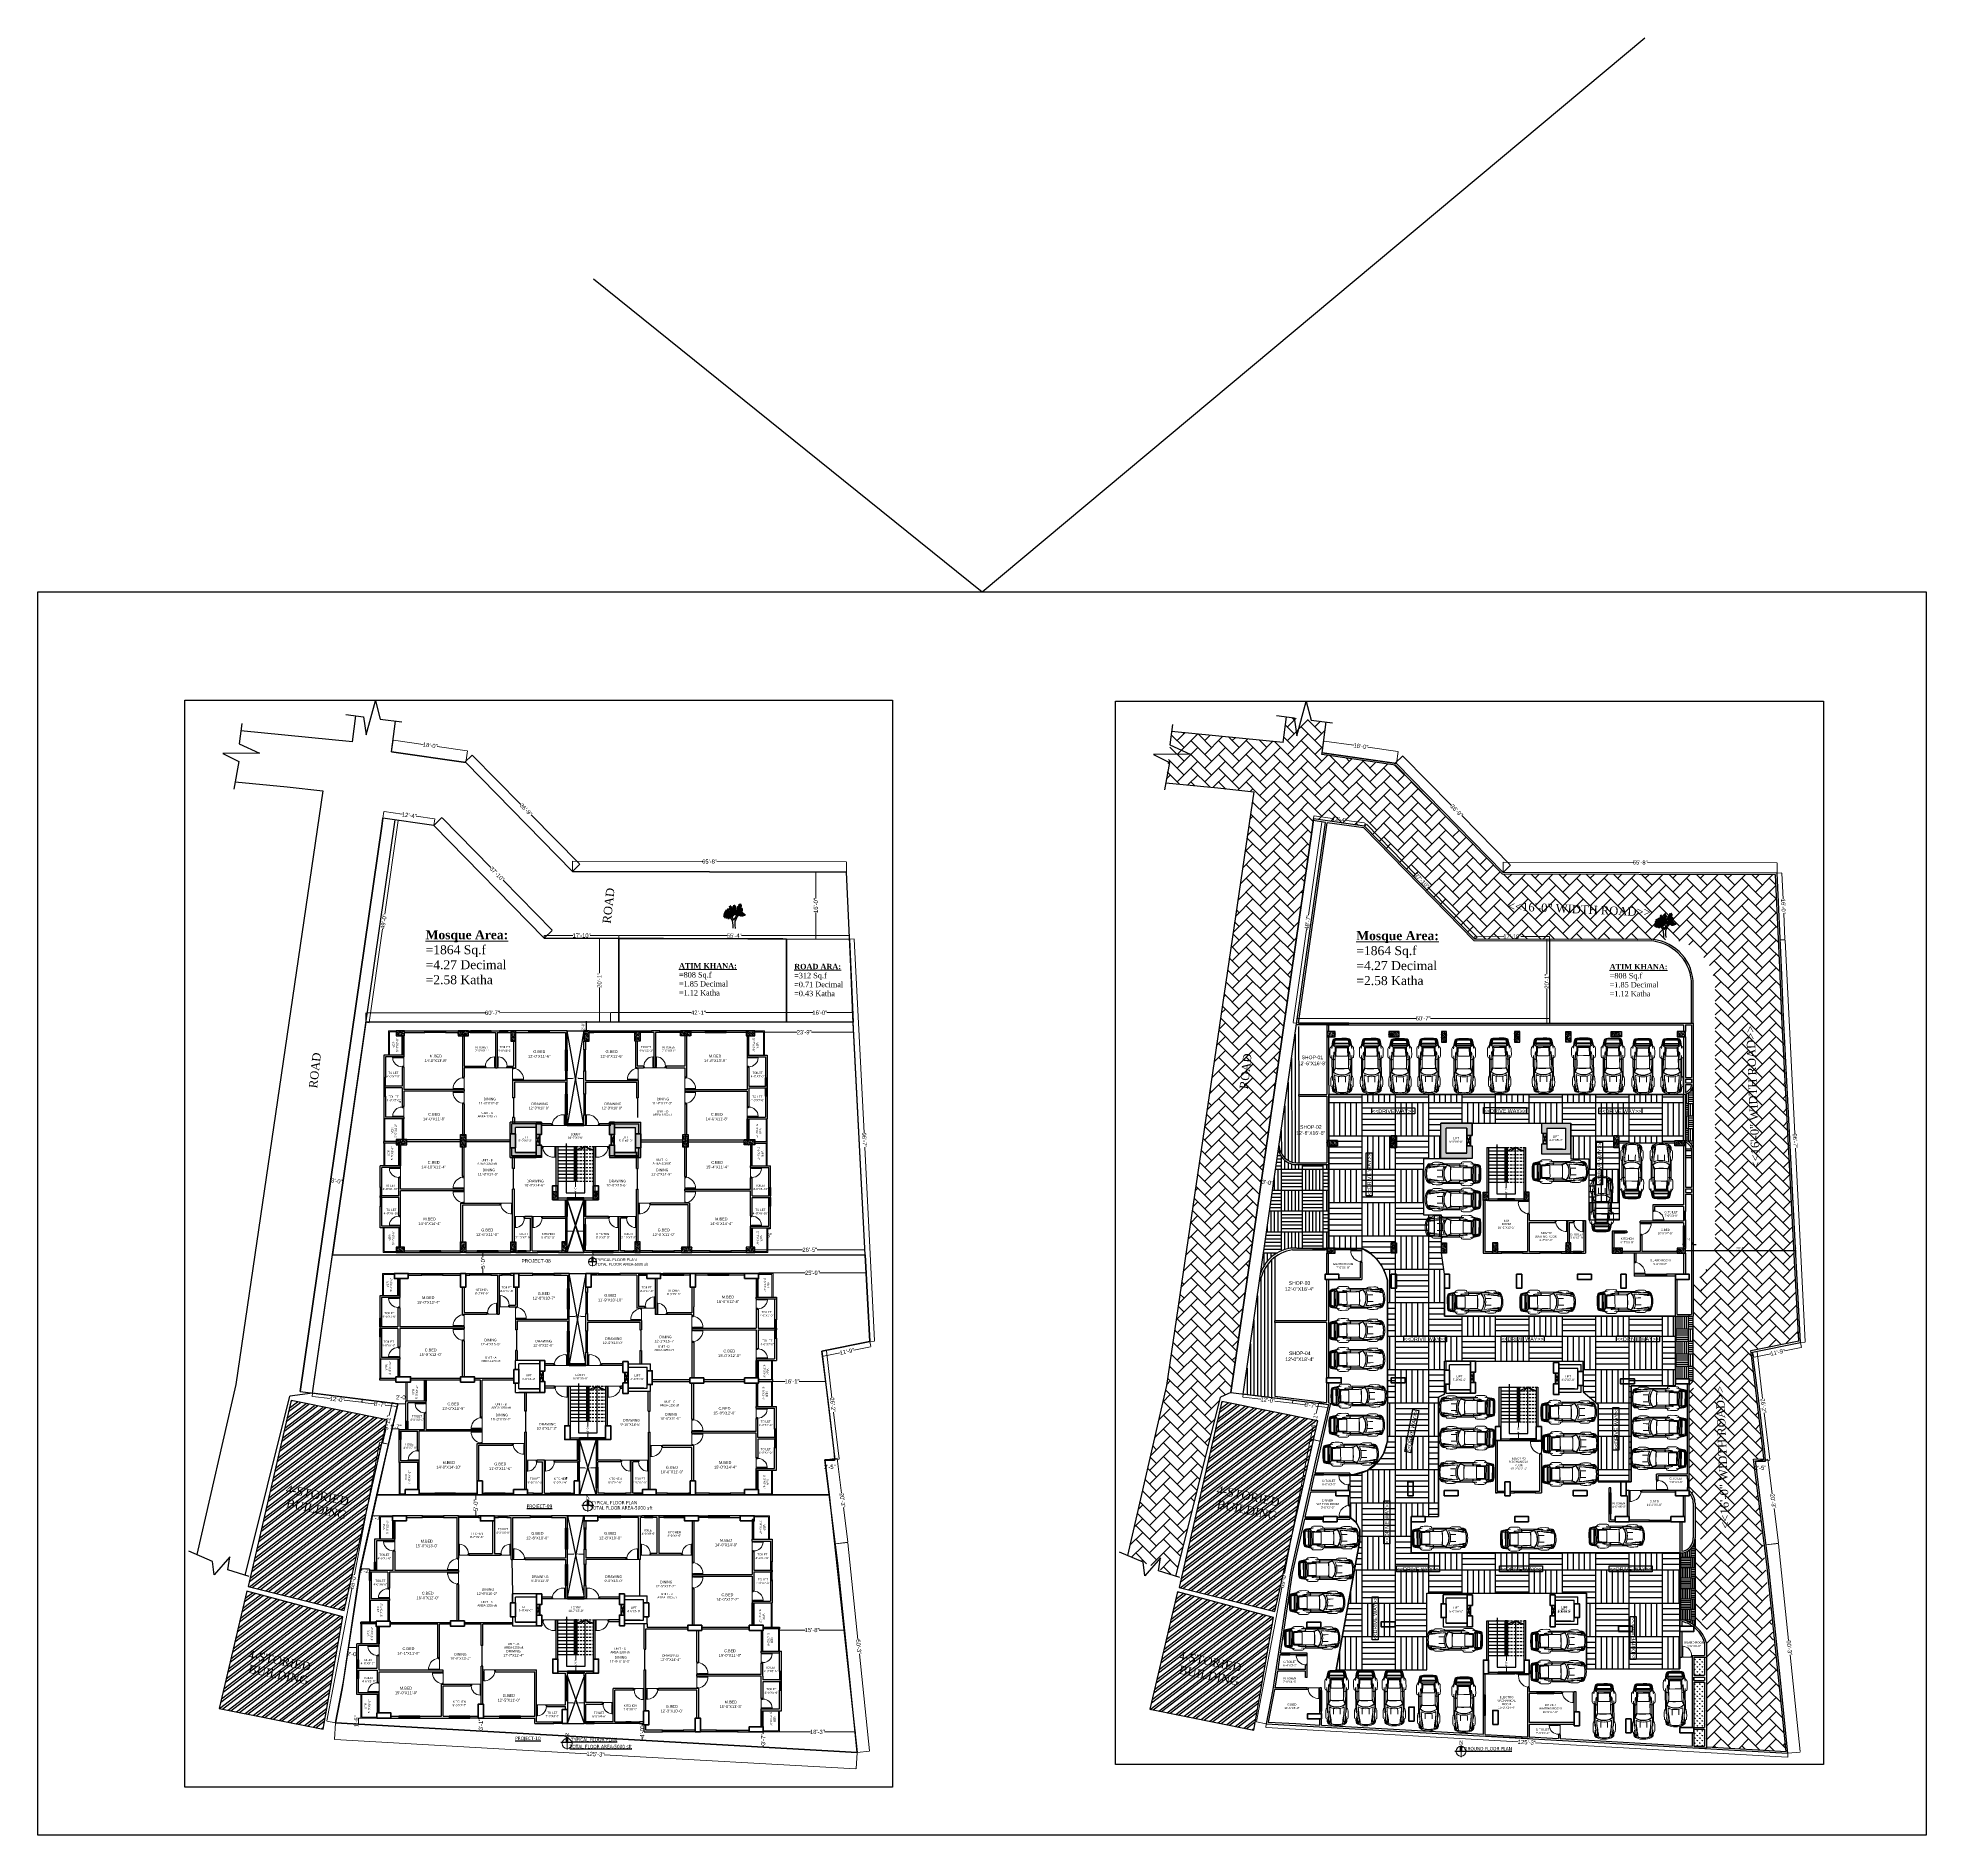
# Model space of a CAD drawing. Header units: inches. Extents: x -3571 to 5466, y -4496 to 5188.
# Drawn here: x 35 to 5466, y 19 to 5188 of the extents above; entities that cross this region are included whole.
import ezdxf

# ---------------------------------------------------------------- set-up
doc = ezdxf.new("R2010")
doc.units = ezdxf.units.IN
doc.header["$MEASUREMENT"] = 0
doc.linetypes.add('DASHED', pattern=[0.75, 0.5, -0.25])
for name, color, linetype in [('BUILDING', 5, 'Continuous'), ('Earth road', 9, 'Continuous'), ('Property Limit', 3, 'Continuous'), ('TREE', 3, 'Continuous')]:
    doc.layers.add(name, color=color, linetype=linetype)
for name, color, linetype, lineweight in [('CLOUMN', 10, 'Continuous', 30), ('COLUMN', 1, 'Continuous', 50), ('DOOR', 13, 'Continuous', 20), ('FURNITUER', 45, 'Continuous', 15), ('high income', 202, 'Continuous', 5), ('P LINE', 7, 'Continuous', 15), ('P.Text', 6, 'Continuous', 5), ('P1', 7, 'Continuous', 9), ('pln-WALL', 7, 'Continuous', 35), ('Road', 6, 'Continuous', 25), ('text', 7, 'Continuous', 5), ('VER', 30, 'Continuous', 15), ('wall', 250, 'Continuous', 30), ('WALL (I)', 7, 'Continuous', 30), ('WALL 0.30', 3, 'Continuous', 30), ('WIN', 132, 'Continuous', 9)]:
    doc.layers.add(name, color=color, linetype=linetype, lineweight=lineweight)
doc.layers.add('HATCH LIGHT', color=7, linetype='Continuous', lineweight=25, true_color=0x939c9f)
doc.styles.add('1-2', font='arial.ttf')
doc.styles.add('a', font='times.ttf', dxfattribs={"height": 1})
doc.styles.add('arial narrow', font='ARIALN.TTF')
doc.styles.add('DIM', font='arial.ttf', dxfattribs={"width": 0.9, "height": 7})
doc.styles.add('style2', font='ARIALN.TTF')
doc.styles.add('TR', font='swisscb.ttf')
doc.linetypes.add('ZIGZAG', pattern='A,0.0001,-0.2,[131,ltypeshp.shx,S=0.2,R=0,X=-0.2,Y=0],-0.4,[131,ltypeshp.shx,S=0.2,R=180,X=0.2,Y=0],-0.2', length=0.8001)
doc.dimstyles.new('1-8', dxfattribs={"dimtxt": 8, "dimasz": 3, "dimexe": 3, "dimexo": 0, "dimgap": 2, "dimtad": 1, "dimdec": 0, "dimzin": 3, "dimdsep": 46, "dimlunit": 4, "dimtxsty": 'Standard', "dimblk": 'OBLIQUE', "dimcen": 0, "dimdle": 3, "dimclrd": 256, "dimclre": 256, "dimclrt": 256, "dimadec": 0, "dimazin": 1, "dimtfac": 0.5, "dimtdec": 0, "dimtmove": 2, "dimatfit": 3, "dimldrblk": 'CLOSEDBLANK', "dimfxl": 1, "dimtolj": 1, "dimtzin": 0, "dimarcsym": 0})
doc.dimstyles.new('STANDARD$0', dxfattribs={"dimscale": 0, "dimtxt": 10, "dimasz": 8, "dimexe": 6, "dimexo": 8, "dimgap": 3, "dimtad": 1, "dimdec": 0, "dimzin": 3, "dimdsep": 46, "dimlunit": 4, "dimtxsty": 'DIM', "dimblk": 'DOTSMALL', "dimcen": 0, "dimclrd": 6, "dimclre": 6, "dimclrt": 256, "dimadec": 0, "dimazin": 0, "dimtfac": 1, "dimtdec": 0, "dimtofl": 0, "dimtmove": 2, "dimatfit": 0, "dimldrblk": 'DOTSMALL', "dimfxl": 1, "dimtolj": 1, "dimtzin": 0, "dimarcsym": 0})
pattern_1 = [(37.5298165, (-1441362.502, -19433.068), (-11.4219935, 14.86940343), []), (37.5298165, (-1441353.738, -19434.217), (-11.4219935, 14.86940343), [])]
pattern_2 = [(90, (-169097.448, -8831.4206), (-7.0710678, 7.0710678), [1.875, -12.26713563]), (45, (-169097.448, -8831.421), (-7.0710678, 7.0710678), [1.875, -8.125]), (135, (-169097.448, -8831.421), (-7.0710678, -7.0710678), [1.875, -8.125])]
pattern_3 = [(45, (-169097.448, -8831.42), (3e-15, 39.5979797), [84, -28]), (135, (-169077.65, -8811.622), (3e-15, 39.5979797), [84, -28])]
pattern_4 = [(37.5298165, (-1444039.103, -19430.503), (-11.4219935, 14.86940343), []), (37.5298165, (-1444030.34, -19431.652), (-11.4219935, 14.86940343), [])]
pattern_5 = [(135, (25386.87369, -1088.85469), (-0.0674636034, -0.0674636034), [])]
pattern_6 = [(50, (-43240.7433, -66502.532), (3.44284888, -0.30121025), [0.36, -3.96]), (355, (-43240.7433, -66502.532), (-0.6660064, 3.61052224), [0.288, -3.168]), (100.4514445, (-43240.4564, -66502.557), (2.77684246, 3.30931196), [0.30595292, -3.36548214]), (46.1842, (-43240.7433, -66501.572), (5.12275839, -0.79449255), [0.54, -5.94]), (96.6356355, (-43240.3164, -66501.638), (4.48637734, 4.67576928), [0.45892964, -5.04822605]), (351.184164, (-43240.7433, -66501.572), (4.48637734, 4.67576928), [0.432, -4.752]), (21, (-43240.2633, -66501.812), (2.86515385, -1.932570675), [0.36, -3.96]), (326, (-43240.2633, -66501.812), (1.1679136, 3.48072022), [0.288, -3.168]), (71.4514447, (-43240.0245, -66501.973), (4.03306741, 1.54814953), [0.30595291, -3.36548214]), (37.5, (-43240.7433, -66502.5319), (0.058367306, 1.597890498), [0, -3.1296, 0, -3.216, 0, -3.18]), (7.5, (-43240.7433, -66502.5319), (1.26273378, 1.893176217), [0, -1.8336, 0, -3.0576, 0, -1.212]), (327.5, (-43241.8137, -66502.5319), (2.562347694, -0.108263384), [0, -1.2, 0, -3.744, 0, -4.968]), (317.5, (-43242.2937, -66502.5319), (2.79929361, 0.480503915), [0, -1.56, 0, -2.4864, 0, -3.528])]
pattern_7 = [(50, (-43240.7433, -66502.532), (3.44284888, -0.30121025), [0.36, -3.96]), (355, (-43240.7433, -66502.532), (-0.6660064, 3.61052224), [0.288, -3.168]), (100.4514445, (-43240.4564, -66502.557), (2.77684246, 3.30931196), [0.30595292, -3.36548214]), (46.1842, (-43240.7433, -66501.572), (5.12275839, -0.79449255), [0.54, -5.94]), (96.6356355, (-43240.3164, -66501.638), (4.48637734, 4.67576928), [0.45892964, -5.04822605]), (351.184164, (-43240.7433, -66501.572), (4.48637734, 4.67576928), [0.432, -4.752]), (21, (-43240.2633, -66501.812), (2.86515385, -1.932570675), [0.36, -3.96]), (326, (-43240.2633, -66501.812), (1.1679136, 3.48072022), [0.288, -3.168]), (71.4514447, (-43240.0245, -66501.973), (4.03306741, 1.54814953), [0.30595291, -3.36548214]), (37.5, (-43240.7433, -66502.5319), (0.058367306, 1.597890498), [0, -3.1296, 0, -3.216, 0, -3.18]), (7.5, (-43240.7433, -66502.5319), (1.26273378, 1.893176217), [0, -1.8336, 0, -3.0576, 0, -1.212]), (327.5, (-43241.8137, -66502.5319), (2.562347694, -0.108263384), [0, -1.2, 0, -3.744, 0, -4.968]), (317.5, (-43242.2937, -66502.5319), (2.79929361, 0.480503915), [0, -1.56, 0, -2.4864, 0, -3.528])]
pattern_8 = [(50, (-45917.3442, -66499.9745), (3.44284888, -0.30121025), [0.36, -3.96]), (355, (-45917.3442, -66499.9745), (-0.6660064, 3.61052224), [0.288, -3.168]), (100.4514445, (-45917.0573, -66499.9996), (2.77684246, 3.30931196), [0.30595292, -3.36548214]), (46.1842, (-45917.3442, -66499.0145), (5.12275839, -0.79449255), [0.54, -5.94]), (96.6356355, (-45916.9173, -66499.0807), (4.48637734, 4.67576928), [0.45892964, -5.04822605]), (351.184164, (-45917.344, -66499.0145), (4.48637734, 4.67576928), [0.432, -4.752]), (21, (-45916.8642, -66499.2545), (2.86515385, -1.932570675), [0.36, -3.96]), (326, (-45916.8642, -66499.2545), (1.1679136, 3.48072022), [0.288, -3.168]), (71.4514447, (-45916.6255, -66499.4155), (4.03306741, 1.54814953), [0.30595291, -3.36548214]), (37.5, (-45917.3442, -66499.9745), (0.058367306, 1.597890498), [0, -3.1296, 0, -3.216, 0, -3.18]), (7.5, (-45917.3442, -66499.9745), (1.26273378, 1.893176217), [0, -1.8336, 0, -3.0576, 0, -1.212]), (327.5, (-45918.4146, -66499.9745), (2.562347694, -0.108263384), [0, -1.2, 0, -3.744, 0, -4.968]), (317.5, (-45918.8946, -66499.9745), (2.79929361, 0.480503915), [0, -1.56, 0, -2.4864, 0, -3.528])]

# ---------------------------------------------------------------- blocks, each defined once
blk = doc.blocks.new('*D9')
at = {"layer": 'Defpoints', "color": 0, "ltscale": 2}
for p in [(3694.5, 1157.9), (3722.7, 1152.5), (3568.1, 339.5)]:
    blk.add_point(p, dxfattribs=at)
at = {"layer": 'wall', "color": 7, "lineweight": 15, "ltscale": 2}
for p, q in [((3694.3, 1156.9), (3621, 771.8)), ((3722.7, 1152.5), (3694.5, 1157.9)), ((3540, 345.9), (3613.3, 731)), ((3568.1, 339.5), (3539.8, 344.9))]:
    blk.add_line(p, q, dxfattribs=at)
at = {"layer": 'wall', "color": 7, "ltscale": 2}
for points in [[(3694.1, 1157), (3694.5, 1156.9), (3694.5, 1157.9)], [(3539.9, 345.9), (3540.2, 345.9), (3539.8, 344.9)]]:
    blk.add_solid(points, dxfattribs=at)
at = {"layer": 'wall', "color": 7, "lineweight": 25, "ltscale": 2, "insert": (3617.2, 751.4), "char_height": 12, "attachment_point": 5, "rotation": 79.2296, "style": '1-2'}
blk.add_mtext('\\A1;69\'-0"', dxfattribs=at)
blk = doc.blocks.new('*D10')
at = {"layer": 'Defpoints', "color": 0, "ltscale": 2}
for p in [(3567.5, 328.7), (3568.1, 339.5), (5068.6, 254.6)]:
    blk.add_point(p, dxfattribs=at)
at = {"layer": 'wall', "color": 7, "lineweight": 15, "ltscale": 2}
for p, q in [((3568.1, 339.5), (3567.5, 328.7)), ((3568.5, 328.6), (4293, 287.6)), ((5067, 243.7), (4342.5, 284.8)), ((5068.6, 254.6), (5068, 243.7))]:
    blk.add_line(p, q, dxfattribs=at)
at = {"layer": 'wall', "color": 7, "ltscale": 2}
for points in [[(3568.5, 328.8), (3568.4, 328.4), (3567.5, 328.7)], [(5067, 243.9), (5067, 243.6), (5068, 243.7)]]:
    blk.add_solid(points, dxfattribs=at)
at = {"layer": 'wall', "color": 7, "lineweight": 25, "ltscale": 2, "insert": (4317.7, 286.2), "char_height": 12, "attachment_point": 5, "rotation": 356.7586, "style": '1-2'}
blk.add_mtext('\\A1;125\'-3"', dxfattribs=at)
blk = doc.blocks.new('*D11')
at = {"layer": 'Defpoints', "color": 0, "ltscale": 2}
for p in [(3719.3, 1263.7), (3747.1, 1257.2), (3722.7, 1152.5)]:
    blk.add_point(p, dxfattribs=at)
at = {"layer": 'wall', "color": 7, "lineweight": 15, "ltscale": 2}
for p, q in [((3719.1, 1262.7), (3711.8, 1231.5)), ((3747.1, 1257.2), (3719.3, 1263.7)), ((3722.7, 1152.5), (3694.9, 1159)), ((3695.2, 1160), (3702.4, 1191.2))]:
    blk.add_line(p, q, dxfattribs=at)
at = {"layer": 'wall', "color": 7, "ltscale": 2}
for points in [[(3718.9, 1262.7), (3719.3, 1262.7), (3719.3, 1263.7)], [(3695, 1160), (3695.3, 1159.9), (3694.9, 1159)]]:
    blk.add_solid(points, dxfattribs=at)
at = {"layer": 'wall', "color": 7, "lineweight": 25, "ltscale": 2, "insert": (3707.1, 1211.3), "char_height": 12, "attachment_point": 5, "rotation": 76.8906, "style": '1-2'}
blk.add_mtext('\\A1;8\'-11"', dxfattribs=at)
blk = doc.blocks.new('*D12')
at = {"layer": 'Defpoints', "color": 0, "ltscale": 2}
for p in [(5104.9, 1436.1), (5107.9, 1421.4), (4967.1, 1408.4)]:
    blk.add_point(p, dxfattribs=at)
at = {"layer": 'wall', "color": 7, "lineweight": 15, "ltscale": 2}
for p, q in [((5106.9, 1421.2), (5058.7, 1411.5)), ((5104.9, 1436.1), (5107.9, 1421.4)), ((4967.1, 1408.4), (4970.1, 1393.7)), ((4971.1, 1393.9), (5019.2, 1403.6))]:
    blk.add_line(p, q, dxfattribs=at)
at = {"layer": 'wall', "color": 7, "ltscale": 2}
for points in [[(5106.8, 1421.4), (5106.9, 1421.1), (5107.9, 1421.4)], [(4971, 1394.1), (4971.1, 1393.8), (4970.1, 1393.7)]]:
    blk.add_solid(points, dxfattribs=at)
at = {"layer": 'wall', "color": 7, "lineweight": 25, "ltscale": 2, "insert": (5039, 1407.6), "char_height": 12, "attachment_point": 5, "rotation": 11.3593, "style": '1-2'}
blk.add_mtext('\\A1;11\'-9"', dxfattribs=at)
blk = doc.blocks.new('*D13')
at = {"layer": 'Defpoints', "color": 0, "ltscale": 2}
for p in [(4967.1, 1408.4), (5004.4, 1096.4), (5016.9, 1097.9)]:
    blk.add_point(p, dxfattribs=at)
at = {"layer": 'wall', "color": 7, "lineweight": 15, "ltscale": 2}
for p, q in [((4967.1, 1408.4), (4979.6, 1409.9)), ((4979.8, 1408.9), (4995.8, 1274.6)), ((5016.8, 1098.9), (5000.7, 1233.2)), ((5004.4, 1096.4), (5016.9, 1097.9))]:
    blk.add_line(p, q, dxfattribs=at)
at = {"layer": 'wall', "color": 7, "ltscale": 2}
for points in [[(4979.9, 1409), (4979.6, 1408.9), (4979.6, 1409.9)], [(5016.9, 1098.9), (5016.6, 1098.9), (5016.9, 1097.9)]]:
    blk.add_solid(points, dxfattribs=at)
at = {"layer": 'wall', "color": 7, "lineweight": 25, "ltscale": 2, "insert": (4998.3, 1253.9), "char_height": 12, "attachment_point": 5, "rotation": 276.8057, "style": '1-2'}
blk.add_mtext('\\A1;26\'-2"', dxfattribs=at)
blk = doc.blocks.new('*D14')
at = {"layer": 'Defpoints', "color": 0, "ltscale": 2}
for p in [(4975.5, 1095.7), (4975.5, 1093.9), (5004.4, 1096.4)]:
    blk.add_point(p, dxfattribs=at)
at = {"layer": 'wall', "color": 7, "lineweight": 15, "ltscale": 2}
for p, q in [((4975.5, 1095.7), (4975.5, 1093.9)), ((5003.4, 1093.9), (4976.5, 1093.9)), ((5004.4, 1096.4), (5004.4, 1093.9))]:
    blk.add_line(p, q, dxfattribs=at)
at = {"layer": 'wall', "color": 7, "ltscale": 2}
for points in [[(4976.5, 1094.1), (4976.5, 1093.7), (4975.5, 1093.9)], [(5003.4, 1094.1), (5003.4, 1093.7), (5004.4, 1093.9)]]:
    blk.add_solid(points, dxfattribs=at)
at = {"layer": 'wall', "color": 7, "lineweight": 25, "ltscale": 2, "insert": (4989.9, 1075.4), "char_height": 12, "attachment_point": 5, "style": '1-2'}
blk.add_mtext('\\A1;2\'-5"', dxfattribs=at)
blk = doc.blocks.new('*D15')
at = {"layer": 'Defpoints', "color": 0, "ltscale": 2}
for p in [(5006.5, 854.4), (5068.6, 254.6), (5103.8, 258.2)]:
    blk.add_point(p, dxfattribs=at)
at = {"layer": 'wall', "color": 7, "lineweight": 15, "ltscale": 2}
for p, q in [((5006.5, 854.4), (5041.7, 858.1)), ((5041.8, 857.1), (5070.6, 578.7)), ((5103.7, 259.2), (5074.9, 537.6)), ((5068.6, 254.6), (5103.8, 258.2))]:
    blk.add_line(p, q, dxfattribs=at)
at = {"layer": 'wall', "color": 7, "ltscale": 2}
for points in [[(5042, 857.1), (5041.6, 857.1), (5041.7, 858.1)], [(5103.9, 259.2), (5103.5, 259.2), (5103.8, 258.2)]]:
    blk.add_solid(points, dxfattribs=at)
at = {"layer": 'wall', "color": 7, "lineweight": 25, "ltscale": 2, "insert": (5072.8, 558.1), "char_height": 12, "attachment_point": 5, "rotation": 275.913, "style": '1-2'}
blk.add_mtext('\\A1;50\'-3"', dxfattribs=at)
blk = doc.blocks.new('*D16')
at = {"color": 7, "lineweight": 15}
for p, q in [((3728.8, 3131.8), (3733.7, 3165.7)), ((3734.7, 3165.6), (3820.6, 3153.2)), ((3946.5, 3135.2), (3860.5, 3147.5)), ((3942.6, 3101.1), (3947.5, 3135))]:
    blk.add_line(p, q, dxfattribs=at)
at = {"color": 7}
for points in [[(3734.7, 3165.8), (3734.7, 3165.4), (3733.7, 3165.7)], [(3946.5, 3135.4), (3946.5, 3135), (3947.5, 3135)]]:
    blk.add_solid(points, dxfattribs=at)
at = {"layer": 'Defpoints', "color": 0}
for p in [(3728.8, 3131.8), (3942.6, 3101.1), (3947.5, 3135)]:
    blk.add_point(p, dxfattribs=at)
at = {"color": 7, "insert": (3840.6, 3150.4), "char_height": 12, "attachment_point": 5, "rotation": 351.8337, "style": '1-2'}
blk.add_mtext('\\A1;18\'-0"', dxfattribs=at)
blk = doc.blocks.new('*D17')
at = {"color": 7, "lineweight": 15}
for p, q in [((3939.5, 3101.6), (3960.8, 3122.7)), ((3961.5, 3122), (4101.3, 2980.4)), ((4270.2, 2809.4), (4130.4, 2951)), ((4249.5, 2787.7), (4270.9, 2808.7))]:
    blk.add_line(p, q, dxfattribs=at)
at = {"color": 7}
for points in [[(3961.7, 3122.1), (3961.4, 3121.8), (3960.8, 3122.7)], [(4270.3, 2809.6), (4270.1, 2809.3), (4270.9, 2808.7)]]:
    blk.add_solid(points, dxfattribs=at)
at = {"layer": 'Defpoints', "color": 0}
for p in [(3939.5, 3101.6), (4249.5, 2787.7), (4270.9, 2808.7)]:
    blk.add_point(p, dxfattribs=at)
at = {"color": 7, "insert": (4115.9, 2965.7), "char_height": 12, "attachment_point": 5, "rotation": 314.6432, "style": '1-2'}
blk.add_mtext('\\A1;36\'-9"', dxfattribs=at)
blk = doc.blocks.new('*D18')
at = {"layer": 'Defpoints', "color": 0, "ltscale": 2}
for p in [(4249.5, 2787.7), (5038, 2785.6), (5038.1, 2815.3)]:
    blk.add_point(p, dxfattribs=at)
at = {"layer": 'wall', "color": 7, "lineweight": 15, "ltscale": 2}
for p, q in [((4249.5, 2787.7), (4249.6, 2817.4)), ((4250.6, 2817.4), (4623.1, 2816.4)), ((5037.1, 2815.4), (4664.6, 2816.3)), ((5038, 2785.6), (5038.1, 2815.3))]:
    blk.add_line(p, q, dxfattribs=at)
at = {"layer": 'wall', "color": 7, "ltscale": 2}
for points in [[(4250.6, 2817.6), (4250.6, 2817.3), (4249.6, 2817.4)], [(5037.1, 2815.5), (5037.1, 2815.2), (5038.1, 2815.3)]]:
    blk.add_solid(points, dxfattribs=at)
at = {"layer": 'wall', "color": 7, "lineweight": 25, "ltscale": 2, "insert": (4643.9, 2816.4), "char_height": 12, "attachment_point": 5, "rotation": 359.8484, "style": '1-2'}
blk.add_mtext('\\A1;65\'-8"', dxfattribs=at)
blk = doc.blocks.new('*D19')
at = {"layer": 'Defpoints', "color": 0, "ltscale": 2}
for p in [(4975.5, 1095.7), (5010.7, 1100.2), (5006.5, 854.4)]:
    blk.add_point(p, dxfattribs=at)
at = {"layer": 'wall', "color": 7, "lineweight": 15, "ltscale": 2}
for p, q in [((4975.5, 1095.7), (5010.7, 1100.2)), ((5010.8, 1099.2), (5023.5, 1000.2)), ((5041.6, 860), (5028.8, 958.9)), ((5006.5, 854.4), (5041.7, 859))]:
    blk.add_line(p, q, dxfattribs=at)
at = {"layer": 'wall', "color": 7, "ltscale": 2}
for points in [[(5011, 1099.2), (5010.6, 1099.2), (5010.7, 1100.2)], [(5041.7, 860), (5041.4, 859.9), (5041.7, 859)]]:
    blk.add_solid(points, dxfattribs=at)
at = {"layer": 'wall', "color": 7, "lineweight": 25, "ltscale": 2, "insert": (5026.2, 979.6), "char_height": 12, "attachment_point": 5, "rotation": 277.3289, "style": '1-2'}
blk.add_mtext('\\A1;20\'-3"', dxfattribs=at)
blk = doc.blocks.new('*D20')
at = {"layer": 'Defpoints', "color": 0, "ltscale": 2}
for p in [(5046.8, 2593.5), (5104.9, 1436.1), (5118.3, 1436.8)]:
    blk.add_point(p, dxfattribs=at)
at = {"layer": 'wall', "color": 7, "lineweight": 15, "ltscale": 2}
for p, q in [((5046.8, 2593.5), (5060.1, 2594.2)), ((5060.2, 2593.2), (5088.2, 2036.2)), ((5118.2, 1437.8), (5090.2, 1994.8)), ((5104.9, 1436.1), (5118.3, 1436.8))]:
    blk.add_line(p, q, dxfattribs=at)
at = {"layer": 'wall', "color": 7, "ltscale": 2}
for points in [[(5060.4, 2593.2), (5060, 2593.2), (5060.1, 2594.2)], [(5118.4, 1437.8), (5118.1, 1437.8), (5118.3, 1436.8)]]:
    blk.add_solid(points, dxfattribs=at)
at = {"layer": 'wall', "color": 7, "lineweight": 25, "ltscale": 2, "insert": (5089.2, 2015.5), "char_height": 12, "attachment_point": 5, "rotation": 272.8755, "style": '1-2'}
blk.add_mtext('\\A1;96\'-7"', dxfattribs=at)
blk = doc.blocks.new('*D21')
at = {"color": 7, "lineweight": 15}
for p, q in [((4383.1, 2595.3), (4374.9, 2595.3)), ((4374.9, 2594.3), (4374.9, 2495.5)), ((4374.9, 2355), (4374.9, 2453.8)), ((4383.1, 2354), (4374.9, 2354))]:
    blk.add_line(p, q, dxfattribs=at)
at = {"color": 7}
for points in [[(4374.8, 2594.3), (4375.1, 2594.3), (4374.9, 2595.3)], [(4374.8, 2355), (4375.1, 2355), (4374.9, 2354)]]:
    blk.add_solid(points, dxfattribs=at)
at = {"layer": 'Defpoints', "color": 0}
for p in [(4374.9, 2595.3), (4383.1, 2595.3), (4383.1, 2354)]:
    blk.add_point(p, dxfattribs=at)
at = {"color": 7, "insert": (4374.9, 2474.7), "char_height": 12, "attachment_point": 5, "rotation": 90, "style": '1-2'}
blk.add_mtext('\\A1;20\'-1"', dxfattribs=at)
blk = doc.blocks.new('*D22')
at = {"layer": 'Defpoints', "color": 0, "ltscale": 2}
for p in [(3645.2, 1269.7), (3747.1, 1257.2), (3746.1, 1248.7)]:
    blk.add_point(p, dxfattribs=at)
at = {"layer": 'wall', "color": 7, "lineweight": 15, "ltscale": 2}
for p, q in [((3645.2, 1269.7), (3644.2, 1261.2)), ((3645.2, 1261.1), (3679.2, 1256.9)), ((3745.1, 1248.8), (3711, 1253)), ((3747.1, 1257.2), (3746.1, 1248.7))]:
    blk.add_line(p, q, dxfattribs=at)
at = {"layer": 'wall', "color": 7, "ltscale": 2}
for points in [[(3645.2, 1261.2), (3645.1, 1260.9), (3644.2, 1261.2)], [(3745.1, 1249), (3745, 1248.6), (3746.1, 1248.7)]]:
    blk.add_solid(points, dxfattribs=at)
at = {"layer": 'wall', "color": 7, "lineweight": 25, "ltscale": 2, "insert": (3695.1, 1254.9), "char_height": 12, "attachment_point": 5, "rotation": 353.0141, "style": '1-2'}
blk.add_mtext('\\A1;8\'-7"', dxfattribs=at)
blk = doc.blocks.new('*D61')
at = {"layer": 'Defpoints', "color": 0, "linetype": 'ByBlock'}
for p in [(3704, 2941.5), (3705.4, 2950.8), (3850.9, 2920.3)]:
    blk.add_point(p, dxfattribs=at)
at = {"layer": 'Property Limit', "color": 7, "linetype": 'ByBlock', "lineweight": 15}
for p, q in [((3704, 2941.5), (3705.4, 2950.8)), ((3706.3, 2950.7), (3758.9, 2943.1)), ((3851.3, 2929.8), (3798.7, 2937.4)), ((3850.9, 2920.3), (3852.3, 2929.7))]:
    blk.add_line(p, q, dxfattribs=at)
at = {"layer": 'Property Limit', "color": 7, "linetype": 'ByBlock'}
for points in [[(3706.4, 2950.8), (3706.3, 2950.5), (3705.4, 2950.8)], [(3851.3, 2930), (3851.3, 2929.6), (3852.3, 2929.7)]]:
    blk.add_solid(points, dxfattribs=at)
at = {"layer": 'Property Limit', "color": 7, "linetype": 'ByBlock', "lineweight": 30, "insert": (3778.8, 2940.2), "char_height": 12, "attachment_point": 5, "rotation": 351.8077, "style": '1-2'}
blk.add_mtext('\\A1;12\'-4"', dxfattribs=at)
blk = doc.blocks.new('*D23')
at = {"color": 7, "lineweight": 15}
for p, q in [((3850.9, 2920.3), (3856.7, 2926)), ((3857.4, 2925.3), (3997.8, 2781.9)), ((4173.7, 2602.2), (4033.3, 2745.6)), ((4168.6, 2595.9), (4174.4, 2601.5))]:
    blk.add_line(p, q, dxfattribs=at)
at = {"color": 7}
for points in [[(3857.5, 2925.4), (3857.3, 2925.2), (3856.7, 2926)], [(4173.8, 2602.4), (4173.6, 2602.1), (4174.4, 2601.5)]]:
    blk.add_solid(points, dxfattribs=at)
at = {"layer": 'Defpoints', "color": 0}
for p in [(3850.9, 2920.3), (4168.6, 2595.9), (4174.4, 2601.5)]:
    blk.add_point(p, dxfattribs=at)
at = {"color": 7, "insert": (4015.6, 2763.8), "char_height": 12, "attachment_point": 5, "rotation": 314.395, "style": '1-2'}
blk.add_mtext('\\A1;37\'-10"', dxfattribs=at)
blk = doc.blocks.new('*D62')
at = {"layer": 'Defpoints', "color": 0, "ltscale": 2}
for p in [(4168.6, 2595.9), (4383.1, 2603.4), (4383.1, 2595.3)]:
    blk.add_point(p, dxfattribs=at)
at = {"layer": 'wall', "color": 7, "lineweight": 15, "ltscale": 2}
for p, q in [((4168.6, 2595.9), (4168.6, 2603.9)), ((4169.6, 2603.9), (4251.1, 2603.7)), ((4382.1, 2603.4), (4300.7, 2603.6)), ((4383.1, 2595.3), (4383.1, 2603.4))]:
    blk.add_line(p, q, dxfattribs=at)
at = {"layer": 'wall', "color": 7, "ltscale": 2}
for points in [[(4169.6, 2604.1), (4169.6, 2603.8), (4168.6, 2603.9)], [(4382.1, 2603.5), (4382.1, 2603.2), (4383.1, 2603.4)]]:
    blk.add_solid(points, dxfattribs=at)
at = {"layer": 'wall', "color": 7, "lineweight": 25, "ltscale": 2, "insert": (4275.9, 2603.6), "char_height": 12, "attachment_point": 5, "rotation": 359.8484, "style": '1-2'}
blk.add_mtext('\\A1;17\'-10"', dxfattribs=at)
blk = doc.blocks.new('*D63')
at = {"color": 7, "lineweight": 15}
for p, q in [((3738.9, 2931.4), (3728.7, 2932.9)), ((3728.6, 2931.9), (3690.1, 2664.9)), ((3645.7, 2356.5), (3684.2, 2623.4)), ((3655.8, 2354), (3645.6, 2355.5))]:
    blk.add_line(p, q, dxfattribs=at)
at = {"color": 7}
for points in [[(3728.4, 2931.9), (3728.7, 2931.9), (3728.7, 2932.9)], [(3645.5, 2356.5), (3645.9, 2356.4), (3645.6, 2355.5)]]:
    blk.add_solid(points, dxfattribs=at)
at = {"layer": 'Defpoints', "color": 0}
for p in [(3728.7, 2932.9), (3738.9, 2931.4), (3655.8, 2354)]:
    blk.add_point(p, dxfattribs=at)
at = {"color": 7, "insert": (3687.1, 2644.2), "char_height": 12, "attachment_point": 5, "rotation": 81.8077, "style": '1-2'}
blk.add_mtext('\\A1;48\'-7"', dxfattribs=at)
blk = doc.blocks.new('*D24')
at = {"layer": 'Defpoints', "color": 0, "ltscale": 2}
for p in [(3655.8, 2354), (4383.1, 2368), (4383.1, 2354)]:
    blk.add_point(p, dxfattribs=at)
at = {"layer": 'wall', "color": 7, "lineweight": 15, "ltscale": 2}
for p, q in [((3655.8, 2354), (3655.8, 2368)), ((3656.8, 2368), (3998.7, 2368)), ((4382.1, 2368), (4040.2, 2368)), ((4383.1, 2354), (4383.1, 2368))]:
    blk.add_line(p, q, dxfattribs=at)
at = {"layer": 'wall', "color": 7, "ltscale": 2}
for points in [[(3656.8, 2368.1), (3656.8, 2367.8), (3655.8, 2368)], [(4382.1, 2368.1), (4382.1, 2367.8), (4383.1, 2368)]]:
    blk.add_solid(points, dxfattribs=at)
at = {"layer": 'wall', "color": 7, "lineweight": 25, "ltscale": 2, "insert": (4019.5, 2368), "char_height": 12, "attachment_point": 5, "rotation": 0.0009, "style": '1-2'}
blk.add_mtext('\\A1;60\'-7"', dxfattribs=at)
blk = doc.blocks.new('*D64')
at = {"layer": 'Defpoints', "color": 0, "ltscale": 2}
for p in [(3552.6, 1889.3), (3554, 1898.4), (3588.2, 1884.1)]:
    blk.add_point(p, dxfattribs=at)
at = {"layer": 'wall', "color": 7, "lineweight": 15, "ltscale": 2}
for p, q in [((3552.6, 1889.3), (3554, 1898.4)), ((3555, 1898.3), (3555.9, 1898.2)), ((3588.5, 1893.5), (3587.6, 1893.6)), ((3588.2, 1884.1), (3589.5, 1893.3))]:
    blk.add_line(p, q, dxfattribs=at)
at = {"layer": 'wall', "color": 7, "ltscale": 2}
for points in [[(3555, 1898.4), (3554.9, 1898.1), (3554, 1898.4)], [(3588.5, 1893.6), (3588.5, 1893.3), (3589.5, 1893.3)]]:
    blk.add_solid(points, dxfattribs=at)
at = {"layer": 'wall', "color": 7, "lineweight": 25, "ltscale": 2, "insert": (3571.7, 1895.9), "char_height": 12, "attachment_point": 5, "rotation": 351.7966, "style": '1-2'}
blk.add_mtext('\\A1;3\'-0"', dxfattribs=at)
blk = doc.blocks.new('*D65')
at = {"layer": 'Defpoints', "color": 0, "ltscale": 2}
for p in [(3502.3, 1287.9), (3644.1, 1261.2), (3645.2, 1270)]:
    blk.add_point(p, dxfattribs=at)
at = {"layer": 'wall', "color": 7, "lineweight": 15, "ltscale": 2}
for p, q in [((3502.3, 1287.9), (3501.2, 1279.1)), ((3502.2, 1279), (3552.7, 1272.6)), ((3643.1, 1261.3), (3592.7, 1267.6)), ((3645.2, 1270), (3644.1, 1261.2))]:
    blk.add_line(p, q, dxfattribs=at)
at = {"layer": 'wall', "color": 7, "ltscale": 2}
for points in [[(3502.2, 1279.1), (3502.2, 1278.8), (3501.2, 1279.1)], [(3643.2, 1261.5), (3643.1, 1261.1), (3644.1, 1261.2)]]:
    blk.add_solid(points, dxfattribs=at)
at = {"layer": 'wall', "color": 7, "lineweight": 25, "ltscale": 2, "insert": (3572.7, 1270.1), "char_height": 12, "attachment_point": 5, "rotation": 352.8514, "style": '1-2'}
blk.add_mtext('\\A1;12\'-0"', dxfattribs=at)
blk = doc.blocks.new('car-01')
at = {"layer": 'high income', "linetype": 'ByBlock'}
for p, q in [((-32.1, 116.9), (-32, 120.2)), ((-32.1, 106.1), (-32.1, 116.9)), ((-31.8, 101.1), (-32.1, 106.1)), ((-32, 120.2), (-31.9, 122.4)), ((-31.9, 122.4), (-31.3, 124.3)), ((-31.3, 124.3), (-30.4, 125.5)), ((-30.4, 125.5), (-27, 128.9)), ((-27.1, 122.5), (-25.1, 131.6)), ((-27, 128.9), (-24.7, 141.3)), ((-25.9, 92.9), (-26.6, 103.3)), ((-25.1, 131.6), (-23.8, 137.5)), ((-24.7, 141.3), (-23.6, 144.4)), ((-23.8, 144.3), (-24.7, 141.3)), ((-24.4, 132.3), (-24.2, 134.5)), ((-23.9, 130.9), (-24.4, 132.3)), ((-24.2, 134.5), (-21.4, 144.8)), ((-18.6, 127.6), (-23.9, 130.9)), ((-22.7, 146.7), (-23.8, 144.3)), ((-23.8, 137.5), (-23, 142.1)), ((-23.6, 144.4), (-22.5, 146.5)), ((-23.6, 138.1), (-23.3, 138.5)), ((-23.3, 138.5), (-22.5, 142.1)), ((-23, 142.1), (-22.4, 143.8)), ((-20.2, 148.3), (-22.7, 146.7)), ((-22.2, 102.1), (-22.6, 92.4)), ((-22.5, 146.5), (-20.2, 148)), ((-22.5, 142.1), (-21.8, 143.8)), ((-22.5, 130.9), (-22.4, 134.6)), ((-22.1, 130.9), (-22.5, 130.9)), ((-22.5, 130.9), (-18.7, 127.6)), ((-22.1, 102.1), (-22.5, 92.4)), ((-22.4, 143.8), (-21.4, 145.3)), ((-22.4, 134.6), (-22.2, 136.7)), ((-22.2, 136.7), (-20.5, 144.7)), ((-21.7, 109.4), (-22.2, 102.1)), ((-21.6, 134.6), (-22.1, 130.9)), ((-21.6, 109.4), (-22.1, 102.1)), ((-21.8, 143.8), (-21.6, 144.1)), ((-21, 112.4), (-21.7, 109.4)), ((-21.3, 136.7), (-21.6, 134.6)), ((-21.6, 128.2), (-21.6, 129.5)), ((-20.9, 112.2), (-21.6, 109.4)), ((-21.4, 144.8), (-20.1, 147.2)), ((-21.4, 145.3), (-21, 145.6)), ((-19.6, 144.7), (-21.3, 136.7)), ((-20.7, 112.8), (-21, 112.4)), ((-20.6, 112.6), (-20.9, 112.2)), ((-20.2, 112.9), (-20.7, 112.8)), ((-20.2, 112.6), (-20.6, 112.6)), ((-20.5, 144.7), (-19.2, 147.2)), ((-17.7, 149), (-20.2, 148.3)), ((-20.2, 148), (-17.7, 148.7)), ((-19.9, 112.6), (-20.2, 112.9)), ((-19.9, 112.4), (-20.2, 112.6)), ((-20.1, 147.2), (-19.1, 148.1)), ((-19.6, 111.6), (-19.9, 112.6)), ((-19.6, 111.5), (-19.9, 112.4)), ((-18.3, 147.2), (-19.6, 144.7)), ((-19.2, 109.5), (-19.6, 111.6)), ((-19.2, 109.5), (-19.6, 111.5)), ((-19.2, 147.2), (-18.6, 148.1)), ((-18.9, 106.4), (-19.2, 109.5)), ((-19.1, 148.1), (19.1, 148.1)), ((19, 134.3), (-19.1, 134.3)), ((-17.8, 144.7), (-19, 136.5)), ((-19, 136.5), (-19, 130.9)), ((19, 136.5), (-19, 136.5)), ((-19, 130.9), (19, 130.9)), ((-18.5, 101), (-18.9, 106.4)), ((18.3, 147.2), (-18.3, 147.2)), ((-18.1, 113.4), (-18, 119.1)), ((-18.1, 104.2), (-18.1, 113.4)), ((-17.9, 97.5), (-18.1, 104.2)), ((-18, 124), (-17.8, 128.2)), ((-18, 119.1), (-18, 124)), ((17.8, 144.7), (-17.8, 144.7)), ((-13, 149.6), (-17.7, 149)), ((-17.7, 148.7), (-13.3, 149.2)), ((-16.2, 147.2), (-17.6, 144.8)), ((-16.1, 104.2), (-15.8, 115.7)), ((-15.7, 102.2), (-16.1, 104.2)), ((-15.1, 122.9), (-16, 104.4)), ((-16, 104.4), (-15.6, 102.4)), ((-15.8, 115.7), (-15.3, 123.3)), ((-14.5, 101.9), (-15.7, 102.2)), ((-15.6, 102.4), (-14.4, 102)), ((-15.4, 124.3), (-15.5, 128.1)), ((15.5, 127.6), (-15.4, 127.6)), ((-14.3, 124.7), (-15.4, 124.3)), ((-15.3, 123.3), (-14.9, 123.8)), ((-14.8, 123.4), (-15.1, 122.9)), ((-14.9, 123.8), (-14.3, 124.1)), ((-14.2, 123.7), (-14.8, 123.4)), ((0, 102.1), (-14.5, 101.9)), ((-14.4, 102), (0, 102.1)), ((0, 124.8), (-14.3, 124.7)), ((-14.3, 124.1), (-7.5, 124.2)), ((-7.3, 123.8), (-14.2, 123.7)), ((-13.3, 149.2), (-10.4, 149.3)), ((-10.1, 149.7), (-13, 149.6)), ((-10.4, 149.3), (0, 149.5)), ((0, 149.9), (-10.1, 149.7)), ((-7.5, 124.2), (0, 124.2)), ((0, 123.8), (-7.3, 123.8)), ((0, 149.9), (10.1, 149.7)), ((10.4, 149.3), (0, 149.5)), ((0, 124.8), (14.3, 124.7)), ((7.5, 124.2), (0, 124.2)), ((0, 123.8), (7.3, 123.8)), ((14.4, 102), (0, 102.1)), ((0, 102.1), (14.5, 101.9)), ((7.3, 123.8), (14.2, 123.7)), ((14.3, 124.1), (7.5, 124.2)), ((10.1, 149.7), (13, 149.6)), ((13.3, 149.2), (10.4, 149.3)), ((13, 149.6), (17.7, 149)), ((17.7, 148.7), (13.3, 149.2)), ((14.2, 123.7), (14.8, 123.4)), ((14.3, 124.7), (15.4, 124.3)), ((14.9, 123.8), (14.3, 124.1)), ((15.6, 102.4), (14.4, 102)), ((14.5, 101.9), (15.7, 102.2)), ((14.8, 123.4), (15.1, 122.9)), ((15.3, 123.3), (14.9, 123.8)), ((15.1, 122.9), (16, 104.4)), ((15.8, 115.7), (15.3, 123.3)), ((15.4, 124.3), (15.5, 128.1)), ((16, 104.4), (15.6, 102.4)), ((15.7, 102.2), (16.1, 104.2)), ((16.1, 104.2), (15.8, 115.7)), ((16.2, 147.2), (17.6, 144.8)), ((17.7, 149), (20.2, 148.3)), ((20.2, 148), (17.7, 148.7)), ((17.8, 144.7), (19, 136.5)), ((18, 124), (17.8, 128.2)), ((17.9, 97.5), (18.1, 104.2)), ((18, 119.1), (18, 124)), ((18.1, 113.4), (18, 119.1)), ((18.1, 104.2), (18.1, 113.4)), ((18.3, 147.2), (19.6, 144.7)), ((18.5, 101), (18.9, 106.4)), ((19.2, 147.2), (18.6, 148.1)), ((18.6, 127.6), (23.9, 130.9)), ((22.5, 130.9), (18.7, 127.6)), ((18.9, 106.4), (19.2, 109.5)), ((19, 136.5), (19, 130.9)), ((20.1, 147.2), (19.1, 148.1)), ((20.5, 144.7), (19.2, 147.2)), ((19.2, 109.5), (19.6, 111.6)), ((19.2, 109.5), (19.6, 111.5)), ((19.6, 144.7), (21.3, 136.7)), ((19.6, 111.6), (19.9, 112.6)), ((19.6, 111.5), (19.9, 112.4)), ((19.9, 112.6), (20.2, 112.9)), ((19.9, 112.4), (20.2, 112.6)), ((21.4, 144.8), (20.1, 147.2)), ((20.2, 148.3), (22.7, 146.7)), ((22.5, 146.5), (20.2, 148)), ((20.2, 112.9), (20.7, 112.8)), ((20.2, 112.6), (20.6, 112.6)), ((22.2, 136.7), (20.5, 144.7)), ((20.6, 112.6), (20.9, 112.2)), ((20.7, 112.8), (21, 112.4)), ((20.9, 112.2), (21.6, 109.4)), ((21.4, 145.3), (21, 145.6)), ((21, 112.4), (21.7, 109.4)), ((21.3, 136.7), (21.6, 134.6)), ((22.4, 143.8), (21.4, 145.3)), ((24.2, 134.5), (21.4, 144.8)), ((21.8, 143.8), (21.6, 144.1)), ((21.6, 134.6), (22.1, 130.9)), ((21.6, 128.2), (21.6, 129.5)), ((21.6, 109.4), (22.1, 102.1)), ((21.7, 109.4), (22.2, 102.1)), ((22.5, 142.1), (21.8, 143.8)), ((22.1, 130.9), (22.5, 130.9)), ((22.1, 102.1), (22.5, 92.4)), ((22.4, 134.6), (22.2, 136.7)), ((22.2, 102.1), (22.6, 92.4)), ((23, 142.1), (22.4, 143.8)), ((22.5, 130.9), (22.4, 134.6)), ((23.6, 144.4), (22.5, 146.5)), ((23.3, 138.5), (22.5, 142.1)), ((22.7, 146.7), (23.8, 144.3)), ((23.8, 137.5), (23, 142.1)), ((23.6, 138.1), (23.3, 138.5)), ((24.7, 141.3), (23.6, 144.4)), ((23.8, 144.3), (24.7, 141.3)), ((25.1, 131.6), (23.8, 137.5)), ((23.9, 130.9), (24.4, 132.3)), ((24.4, 132.3), (24.2, 134.5)), ((27, 128.9), (24.7, 141.3)), ((27.1, 122.5), (25.1, 131.6)), ((25.9, 92.9), (26.6, 103.3)), ((30.4, 125.5), (27, 128.9)), ((31.3, 124.3), (30.4, 125.5)), ((31.9, 122.4), (31.3, 124.3)), ((31.8, 101.1), (32.1, 106.1)), ((32, 120.2), (31.9, 122.4)), ((32.1, 116.9), (32, 120.2)), ((32.1, 106.1), (32.1, 116.9)), ((-31.1, 98.9), (-31.8, 101.1)), ((-30.2, 97.6), (-31.1, 98.9)), ((-27.9, 97), (-30.2, 97.6)), ((-27.4, 96.3), (-27.9, 97)), ((-26.8, 92.5), (-27.4, 96.3)), ((-25.9, 92.9), (-26.8, 92.5)), ((-26.8, 50.6), (-26.8, 92.5)), ((-25.3, 92.9), (-25.9, 92.9)), ((-25.9, 52.4), (-25.9, 92.9)), ((-25.9, 52.4), (-25.7, 46.6)), ((-24, 92.8), (-25.3, 92.9)), ((-24.4, 52.5), (-24.2, 59.5)), ((-24, 43.4), (-24.4, 52.5)), ((-22.9, 60.4), (-24.2, 59.5)), ((-22.9, 92.4), (-24, 92.8)), ((-23, 60.4), (-23, 60.4)), ((-22.6, 92.4), (-22.9, 92.4)), ((-22.9, 60.4), (-22.6, 92.4)), ((-22.3, 58.3), (-22.9, 60.4)), ((-22.5, 92.4), (-22.8, 60.9)), ((-22.7, 59.8), (-22.4, 60.7)), ((-22.6, 92.4), (-22.5, 92.4)), ((-18, 94.4), (-22.5, 92.6)), ((-18, 93.8), (-22.5, 92)), ((-22.5, 91.3), (-18, 93.1)), ((-18.6, 69.7), (-22.4, 61.4)), ((-22.4, 60.7), (-18.6, 68.9)), ((-18.5, 68.5), (-22.3, 60.2)), ((-22.3, 60.2), (-22.3, 59.2)), ((-22.3, 59.2), (-22.3, 58.3)), ((-21.8, 59.8), (-18, 68.1)), ((-21.7, 58.6), (-21.8, 59.8)), ((-20.2, 56.2), (-21.8, 57.5)), ((-21, 57.7), (-21.7, 58.6)), ((-15.1, 54.2), (-20.2, 57.2)), ((-15.1, 53.1), (-20.2, 56.2)), ((-19.5, 43.4), (-19.9, 51.4)), ((-19.9, 51.4), (-15.1, 49.1)), ((-18.2, 70.9), (-18.6, 69.7)), ((-18.6, 68.9), (-18.4, 69.5)), ((-18.2, 97.5), (-18.5, 101)), ((-18.2, 69), (-18.5, 68.5)), ((-18.4, 69.5), (-18.2, 70.1)), ((-18, 93.8), (-18.2, 97.5)), ((-18, 71.7), (-18.2, 70.9)), ((-18.2, 70.1), (-17.9, 71.7)), ((-17.6, 69.3), (-18.2, 69)), ((-17.9, 89.6), (-18, 93.8)), ((-18, 71.7), (-17.9, 74.6)), ((-18, 68.1), (-17.7, 68.6)), ((-17.8, 93.8), (-17.9, 97.5)), ((-17.9, 78.4), (-17.9, 89.6)), ((-17.9, 74.6), (-17.9, 78.4)), ((-17.9, 71.7), (-17.7, 74.6)), ((-17.7, 89.6), (-17.8, 93.8)), ((-17.7, 78.4), (-17.7, 89.6)), ((-17.7, 74.6), (-17.7, 78.4)), ((-17.7, 68.6), (-17.3, 68.8)), ((-16.5, 69.1), (-17.6, 69.3)), ((-17.3, 68.8), (-16.4, 68.5)), ((-15.1, 68.8), (-16.5, 69.1)), ((-16.4, 68.5), (-15.1, 68.3)), ((-12.7, 68.5), (-15.1, 68.8)), ((-15.1, 68.3), (-12.6, 68.1)), ((-15.1, 54.2), (-15.1, 54.2)), ((-9.1, 52.2), (-15.1, 54.2)), ((-9.1, 51.1), (-15.1, 53.1)), ((-12.7, 68.5), (-6.4, 68.2)), ((-12.6, 68.1), (-6.4, 67.9)), ((-5.6, 51.4), (-9.1, 52.2)), ((-5.6, 50.3), (-9.1, 51.1)), ((-6.4, 68.2), (0, 68.2)), ((-6.4, 67.9), (0, 67.9)), ((0, 51.2), (-5.6, 51.4)), ((6.4, 68.2), (0, 68.2)), ((6.4, 67.9), (0, 67.9)), ((0, 51.2), (5.6, 51.4)), ((5.6, 51.4), (9.1, 52.2)), ((5.6, 50.3), (9.1, 51.1)), ((12.7, 68.5), (6.4, 68.2)), ((12.6, 68.1), (6.4, 67.9)), ((9.1, 52.2), (15.1, 54.2)), ((9.1, 51.1), (15.1, 53.1)), ((15.1, 68.3), (12.6, 68.1)), ((12.7, 68.5), (15.1, 68.8)), ((15.1, 68.8), (16.5, 69.1)), ((16.4, 68.5), (15.1, 68.3)), ((15.1, 54.2), (20.2, 57.2)), ((15.1, 53.1), (20.2, 56.2)), ((15.1, 54.2), (15.1, 54.2)), ((19.9, 51.4), (15.1, 49.1)), ((17.3, 68.8), (16.4, 68.5)), ((16.5, 69.1), (17.6, 69.3)), ((17.7, 68.6), (17.3, 68.8)), ((17.6, 69.3), (18.2, 69)), ((17.7, 89.6), (17.8, 93.8)), ((17.7, 78.4), (17.7, 89.6)), ((17.7, 74.6), (17.7, 78.4)), ((17.9, 71.7), (17.7, 74.6)), ((18, 68.1), (17.7, 68.6)), ((17.8, 93.8), (17.9, 97.5)), ((17.9, 89.6), (18, 93.8)), ((17.9, 78.4), (17.9, 89.6)), ((17.9, 74.6), (17.9, 78.4)), ((18, 71.7), (17.9, 74.6)), ((18.2, 70.1), (17.9, 71.7)), ((18, 93.8), (18.2, 97.5)), ((18, 94.4), (22.5, 92.6)), ((18, 93.8), (22.5, 92)), ((22.5, 91.3), (18, 93.1)), ((18, 71.7), (18.2, 70.9)), ((21.8, 59.8), (18, 68.1)), ((18.2, 97.5), (18.5, 101)), ((18.2, 70.9), (18.6, 69.7)), ((18.4, 69.5), (18.2, 70.1)), ((18.2, 69), (18.5, 68.5)), ((18.6, 68.9), (18.4, 69.5)), ((18.5, 68.5), (22.3, 60.2)), ((18.6, 69.7), (22.4, 61.4)), ((22.4, 60.7), (18.6, 68.9)), ((19.5, 43.4), (19.9, 51.4)), ((20.2, 56.2), (21.8, 57.5)), ((21, 57.7), (21.7, 58.6)), ((21.7, 58.6), (21.8, 59.8)), ((22.3, 58.3), (22.9, 60.4)), ((22.3, 60.2), (22.3, 59.2)), ((22.3, 59.2), (22.3, 58.3)), ((22.7, 59.8), (22.4, 60.7)), ((22.6, 92.4), (22.5, 92.4)), ((22.5, 92.4), (22.8, 60.9)), ((22.6, 92.4), (22.9, 92.4)), ((22.9, 60.4), (22.6, 92.4)), ((22.9, 92.4), (24, 92.8)), ((22.9, 60.4), (24.2, 59.5)), ((23, 60.4), (23, 60.4)), ((24, 92.8), (25.3, 92.9)), ((24, 43.4), (24.4, 52.5)), ((24.4, 52.5), (24.2, 59.5)), ((25.3, 92.9), (25.9, 92.9)), ((25.9, 52.4), (25.7, 46.6)), ((25.9, 92.9), (26.8, 92.5)), ((25.9, 52.4), (25.9, 92.9)), ((26.8, 92.5), (27.4, 96.3)), ((26.8, 50.6), (26.8, 92.5)), ((27.4, 96.3), (27.9, 97)), ((27.9, 97), (30.2, 97.6)), ((30.2, 97.6), (31.1, 98.9)), ((31.1, 98.9), (31.8, 101.1)), ((-30.2, 29.5), (-30.1, 38)), ((-30, 24.5), (-30.2, 29.5)), ((-30.1, 38), (-30, 40.4)), ((-30, 40.4), (-29.7, 42.4)), ((-29.8, 22.5), (-30, 24.5)), ((-29.5, 20.7), (-29.8, 22.5)), ((-29.7, 42.4), (-29.3, 44)), ((-29, 19.9), (-29.5, 20.7)), ((-29.3, 44), (-28.6, 46.2)), ((-27, 19.1), (-29, 19.9)), ((-28.6, 46.2), (-28.1, 46.9)), ((-28.1, 46.9), (-27, 47.4)), ((-27, 47.4), (-26.8, 50.6)), ((-26.7, 17.7), (-27, 19.1)), ((-26.1, 11.2), (-26.8, 17.7)), ((-24.8, 11.5), (-26.7, 17.7)), ((-25.4, 11.7), (-26.6, 16.2)), ((-25.5, 9.1), (-26.1, 11.2)), ((-25.7, 46.6), (-25.3, 39.7)), ((-24.8, 7.9), (-25.5, 9.1)), ((-24.4, 9.5), (-25.4, 11.7)), ((-25.3, 39.7), (-25.1, 35.6)), ((-23.6, 9.2), (-24.8, 11.5)), ((-21.7, 5.3), (-24.8, 7.9)), ((-24.6, 25.2), (-23.8, 16.5)), ((-23.5, 8.5), (-24.4, 9.5)), ((-23.8, 39.7), (-24, 43.4)), ((-23.6, 12), (-23.9, 11.4)), ((-23.9, 11.4), (-23.6, 10.3)), ((-23.4, 32), (-23.8, 39.7)), ((-23.8, 16.5), (-23.6, 14.3)), ((-23.6, 14.3), (-22.3, 14.4)), ((-22.9, 12.4), (-23.6, 12)), ((-23.3, 10.6), (-23.6, 10.3)), ((-23.6, 10.3), (-23.3, 10.1)), ((-21.3, 8), (-23.6, 9.2)), ((-19, 6.2), (-23.5, 8.5)), ((-22.9, 23.7), (-23.4, 32)), ((-22.7, 10.9), (-23.3, 10.6)), ((-23.3, 10.1), (-22.7, 9.8)), ((-22.6, 19.3), (-22.9, 23.7)), ((-21.7, 12.7), (-22.9, 12.4)), ((-21.8, 11), (-22.7, 10.9)), ((-22.7, 9.8), (-21.7, 9.7)), ((-22.3, 14.4), (-22.6, 19.3)), ((-20.6, 11.1), (-21.8, 11)), ((-21.8, 11), (-20.6, 10.8)), ((-20.6, 12.8), (-21.7, 12.7)), ((-21.7, 9.7), (-20.6, 9.6)), ((-19, 3.8), (-21.7, 5.3)), ((-19, 7.1), (-21.3, 8)), ((-19.5, 12.7), (-20.6, 12.8)), ((-19.4, 11), (-20.6, 11.1)), ((-20.6, 10.8), (-19.4, 11)), ((-20.6, 9.6), (-19.4, 9.7)), ((-19.6, 35.8), (-19.9, 39.7)), ((-19.3, 32), (-19.6, 35.8)), ((-18.8, 35.8), (-19.5, 43.4)), ((-18.4, 12.4), (-19.5, 12.7)), ((-18.5, 10.9), (-19.4, 11)), ((-19.4, 9.7), (-18.5, 9.8)), ((-19.1, 28.2), (-19.3, 32)), ((-18.8, 24.1), (-19.1, 28.2)), ((-14.7, 5.9), (-19, 7.1)), ((-14.7, 5), (-19, 6.2)), ((-14.7, 2), (-19, 3.8)), ((-18.3, 32), (-18.8, 35.8)), ((-18.4, 20), (-18.8, 24.1)), ((-18.6, 30.1), (-18, 24.7)), ((-17.9, 10.6), (-18.5, 10.9)), ((-18.5, 9.8), (-17.8, 10.1)), ((-18.1, 16.4), (-18.4, 20)), ((-17.7, 12), (-18.4, 12.4)), ((-17.4, 25.4), (-18.3, 32)), ((-17.9, 14.4), (-18.1, 16.4)), ((-18, 24.7), (-17.5, 21)), ((-16.7, 13.4), (-17.9, 14.4)), ((-17.6, 10.3), (-17.9, 10.6)), ((-17.8, 10.1), (-17.6, 10.3)), ((-17.4, 11.4), (-17.7, 12)), ((-17.6, 10.3), (-17.4, 11.4)), ((-17.5, 21), (-17.1, 17.2)), ((-16.9, 22.2), (-17.4, 25.4)), ((-17.1, 17.2), (-16.7, 13.4)), ((-15.8, 15.3), (-16.9, 22.2)), ((-15.4, 12.6), (-15.8, 15.3)), ((-14.7, 5.9), (-15.4, 12.6)), ((-15.1, 49.1), (-9.1, 47.3)), ((-10, 4.7), (-14.7, 5.9)), ((-10, 3.8), (-14.7, 5)), ((-10, 0.8), (-14.7, 2)), ((-5.6, 4.2), (-10, 4.7)), ((-5.6, 3.3), (-10, 3.8)), ((-5.6, 0.3), (-10, 0.8)), ((-9.1, 47.3), (-9.1, 39.7)), ((-9.1, 47.3), (-5.6, 46.7)), ((-9.1, 39.7), (-9.1, 32)), ((0, 50.1), (-5.6, 50.3)), ((-5.6, 46.7), (0, 46.5)), ((0, 3.9), (-5.6, 4.2)), ((0, 3.1), (-5.6, 3.3)), ((0, 0), (-5.6, 0.3)), ((0, 50.1), (5.6, 50.3)), ((5.6, 46.7), (0, 46.5)), ((0, 3.9), (5.6, 4.2)), ((0, 3.1), (5.6, 3.3)), ((0, 0), (5.6, 0.3)), ((9.1, 47.3), (5.6, 46.7)), ((5.6, 4.2), (10, 4.7)), ((5.6, 3.3), (10, 3.8)), ((5.6, 0.3), (10, 0.8)), ((15.1, 49.1), (9.1, 47.3)), ((9.1, 47.3), (9.1, 39.7)), ((9.1, 39.7), (9.1, 32)), ((10, 4.7), (14.7, 5.9)), ((10, 3.8), (14.7, 5)), ((10, 0.8), (14.7, 2)), ((14.7, 5.9), (15.4, 12.6)), ((14.7, 5.9), (19, 7.1)), ((14.7, 5), (19, 6.2)), ((14.7, 2), (19, 3.8)), ((15.4, 12.6), (15.8, 15.3)), ((15.8, 15.3), (16.9, 22.2)), ((17.1, 17.2), (16.7, 13.4)), ((16.7, 13.4), (17.9, 14.4)), ((16.9, 22.2), (17.4, 25.4)), ((17.5, 21), (17.1, 17.2)), ((17.4, 25.4), (18.3, 32)), ((17.4, 11.4), (17.7, 12)), ((17.6, 10.3), (17.4, 11.4)), ((18, 24.7), (17.5, 21)), ((17.6, 10.3), (17.9, 10.6)), ((17.8, 10.1), (17.6, 10.3)), ((17.7, 12), (18.4, 12.4)), ((18.5, 9.8), (17.8, 10.1)), ((17.9, 14.4), (18.1, 16.4)), ((17.9, 10.6), (18.5, 10.9)), ((18.6, 30.1), (18, 24.7)), ((18.1, 16.4), (18.4, 20)), ((18.3, 32), (18.8, 35.8)), ((18.4, 20), (18.8, 24.1)), ((18.4, 12.4), (19.5, 12.7)), ((18.5, 10.9), (19.4, 11)), ((19.4, 9.7), (18.5, 9.8)), ((18.8, 35.8), (19.5, 43.4)), ((18.8, 24.1), (19.1, 28.2)), ((19, 6.2), (23.5, 8.5)), ((19, 7.1), (21.3, 8)), ((19, 3.8), (21.7, 5.3)), ((19.1, 28.2), (19.3, 32)), ((19.3, 32), (19.6, 35.8)), ((19.4, 11), (20.6, 11.1)), ((20.6, 10.8), (19.4, 11)), ((20.6, 9.6), (19.4, 9.7)), ((19.5, 12.7), (20.6, 12.8)), ((19.6, 35.8), (19.9, 39.7)), ((20.6, 12.8), (21.7, 12.7)), ((20.6, 11.1), (21.8, 11)), ((21.8, 11), (20.6, 10.8)), ((21.7, 9.7), (20.6, 9.6)), ((21.3, 8), (23.6, 9.2)), ((21.7, 12.7), (22.9, 12.4)), ((22.7, 9.8), (21.7, 9.7)), ((21.7, 5.3), (24.8, 7.9)), ((21.8, 11), (22.7, 10.9)), ((22.3, 14.4), (22.6, 19.3)), ((23.6, 14.3), (22.3, 14.4)), ((22.6, 19.3), (22.9, 23.7)), ((22.7, 10.9), (23.3, 10.6)), ((23.3, 10.1), (22.7, 9.8)), ((22.9, 23.7), (23.4, 32)), ((22.9, 12.4), (23.6, 12)), ((23.3, 10.6), (23.6, 10.3)), ((23.6, 10.3), (23.3, 10.1)), ((23.4, 32), (23.8, 39.7)), ((23.5, 8.5), (24.4, 9.5)), ((23.8, 16.5), (23.6, 14.3)), ((23.6, 12), (23.9, 11.4)), ((23.6, 9.2), (24.8, 11.5)), ((23.9, 11.4), (23.6, 10.3)), ((23.8, 39.7), (24, 43.4)), ((24.6, 25.2), (23.8, 16.5)), ((24.4, 9.5), (25.4, 11.7)), ((24.8, 11.5), (26.7, 17.7)), ((24.8, 7.9), (25.5, 9.1)), ((25.3, 39.7), (25.1, 35.6)), ((25.7, 46.6), (25.3, 39.7)), ((25.4, 11.7), (26.6, 16.2)), ((25.5, 9.1), (26.1, 11.2)), ((26.1, 11.2), (26.8, 17.7)), ((26.7, 17.7), (27, 19.1)), ((27, 47.4), (26.8, 50.6)), ((28.1, 46.9), (27, 47.4)), ((27, 19.1), (29, 19.9)), ((28.6, 46.2), (28.1, 46.9)), ((29.3, 44), (28.6, 46.2)), ((29, 19.9), (29.5, 20.7)), ((29.7, 42.4), (29.3, 44)), ((29.5, 20.7), (29.8, 22.5)), ((30, 40.4), (29.7, 42.4)), ((29.8, 22.5), (30, 24.5)), ((30.1, 38), (30, 40.4)), ((30, 24.5), (30.2, 29.5)), ((30.2, 29.5), (30.1, 38))]:
    blk.add_line(p, q, dxfattribs=at)
blk = doc.blocks.new('*D25')
at = {"layer": 'Defpoints', "color": 0, "ltscale": 2}
for p in [(5038, 2785.6), (5051.4, 2786.2), (5046.8, 2593.5)]:
    blk.add_point(p, dxfattribs=at)
at = {"layer": 'wall', "color": 7, "lineweight": 15, "ltscale": 2}
for p, q in [((5038, 2785.6), (5051.4, 2786.2)), ((5051.4, 2785.2), (5054.8, 2710.3)), ((5060.1, 2595.2), (5056.7, 2670.1)), ((5046.8, 2593.5), (5060.1, 2594.2))]:
    blk.add_line(p, q, dxfattribs=at)
at = {"layer": 'wall', "color": 7, "ltscale": 2}
for points in [[(5051.6, 2785.2), (5051.3, 2785.2), (5051.4, 2786.2)], [(5060.2, 2595.2), (5059.9, 2595.1), (5060.1, 2594.2)]]:
    blk.add_solid(points, dxfattribs=at)
at = {"layer": 'wall', "color": 7, "lineweight": 25, "ltscale": 2, "insert": (5055.7, 2690.2), "char_height": 12, "attachment_point": 5, "rotation": 272.6097, "style": '1-2'}
blk.add_mtext('\\A1;16\'-0"', dxfattribs=at)
blk = doc.blocks.new('d 36')
at = {"layer": 'DOOR'}
for p, q in [((114479.8, 20315.8), (114481.3, 20315.8)), ((114481.3, 20314.3), (114482.8, 20314.3)), ((114513.8, 20341.9), (114508.8, 20341.9)), ((114512.3, 20315.8), (114512.3, 20341.9)), ((114512.3, 20315.8), (114513.8, 20315.8)), ((114513.8, 20314.3), (114512.3, 20314.3)), ((114513.8, 20315.8), (114513.8, 20341.9)), ((114515.3, 20315.8), (114513.8, 20315.8)), ((114479.8, 20310.8), (114482.8, 20310.8)), ((114482.8, 20310.8), (114512.3, 20310.8)), ((114515.3, 20310.8), (114512.3, 20310.8))]:
    blk.add_line(p, q, dxfattribs=at)
for points in [[(114481.3, 20314.3), (114481.3, 20315.8)], [(114482.8, 20310.8), (114482.8, 20314.3)], [(114512.3, 20310.8), (114512.3, 20314.3)], [(114513.8, 20314.3), (114513.8, 20315.8)]]:
    blk.add_lwpolyline(points, dxfattribs=at)
blk.add_arc((114513.3, 20309.6), 32.6, 97.9478, 168.9886, dxfattribs=at)
blk = doc.blocks.new('D2')
at = {"layer": 'DOOR', "linetype": 'ByBlock'}
for p, q in [((-5, 0), (-5, -1.5)), ((0, 0), (0, -3)), ((-32, -27), (-32, -28.5)), ((-5, -27), (-32, -27)), ((-5, -28.5), (-32, -28.5)), ((-5, -27), (-5, -28.5)), ((-5, -30), (-5, -28.5)), ((-3.5, -1.5), (-3.5, -3)), ((-3.5, -28.5), (-3.5, -27)), ((0, -30), (0, -27))]:
    blk.add_line(p, q, dxfattribs=at)
for points in [[(-3.5, -1.5), (-5, -1.5)], [(-3.5, -28.5), (-5, -28.5)], [(0, -3), (-3.5, -3)], [(0, -27), (-3.5, -27)]]:
    blk.add_lwpolyline(points, dxfattribs=at)
blk.add_arc((-5, -28.5), 27, 90, 176.8153, dxfattribs=at)
blk = doc.blocks.new('DOOOO')
at = {"layer": 'DOOR'}
blk.add_line((103921.8, 4820), (103945.8, 4820), dxfattribs=at)
at = {"layer": 'DOOR', "rotation": 270}
blk.add_blockref('D2', (103948.8, 4820), dxfattribs=at)
blk = doc.blocks.new('d40')
at = {"layer": 'DOOR'}
for p, q in [((66091.6, 28412.5), (66093.1, 28412.5)), ((66091.6, 28407.5), (66094.6, 28407.5)), ((66093.1, 28411), (66094.6, 28411)), ((66129.6, 28438.5), (66124.6, 28438.5)), ((66128.1, 28412.5), (66128.1, 28438.5)), ((66128.1, 28412.5), (66129.6, 28412.5)), ((66129.6, 28411), (66128.1, 28411)), ((66131.1, 28407.5), (66128.1, 28407.5)), ((66129.6, 28412.5), (66129.6, 28438.5)), ((66131.1, 28412.5), (66129.6, 28412.5))]:
    blk.add_line(p, q, dxfattribs=at)
for points in [[(66093.1, 28411), (66093.1, 28412.5)], [(66094.6, 28407.5), (66094.6, 28411)], [(66128.1, 28407.5), (66128.1, 28411)], [(66129.6, 28411), (66129.6, 28412.5)]]:
    blk.add_lwpolyline(points, dxfattribs=at)
blk.add_arc((66124.9, 28406.1), 32.5, 90.5874, 168.6309, dxfattribs=at)
blk = doc.blocks.new('*D66')
at = {"layer": 'Defpoints', "color": 0, "ltscale": 2}
for p in [(4258.2, 1897), (4258.2, 1849), (4258.2, 1849)]:
    blk.add_point(p, dxfattribs=at)
at = {"layer": 'wall', "color": 7, "lineweight": 15, "ltscale": 2}
for p, q in [((4258.2, 1897), (4258.2, 1897)), ((4258.2, 1896), (4258.2, 1881.1)), ((4258.2, 1850), (4258.2, 1864.8)), ((4258.2, 1849), (4258.2, 1849))]:
    blk.add_line(p, q, dxfattribs=at)
at = {"layer": 'wall', "color": 7, "ltscale": 2}
for points in [[(4258, 1896), (4258.4, 1896), (4258.2, 1897)], [(4258, 1850), (4258.4, 1850), (4258.2, 1849)]]:
    blk.add_solid(points, dxfattribs=at)
at = {"layer": 'wall', "color": 7, "lineweight": 25, "ltscale": 2, "insert": (4258.2, 1873), "char_height": 6, "attachment_point": 5, "rotation": 90, "style": '1-2'}
blk.add_mtext('\\A1;4\'-0"', dxfattribs=at)
blk = doc.blocks.new('*D67')
at = {"layer": 'Defpoints', "color": 0, "ltscale": 2}
for p in [(4293.5, 1207.3), (4293.5, 1159), (4293.5, 1159)]:
    blk.add_point(p, dxfattribs=at)
at = {"layer": 'wall', "color": 7, "lineweight": 15, "ltscale": 2}
for p, q in [((4293.5, 1207.3), (4293.5, 1207.3)), ((4293.5, 1206.3), (4293.5, 1191.3)), ((4293.5, 1160), (4293.5, 1175)), ((4293.5, 1159), (4293.5, 1159))]:
    blk.add_line(p, q, dxfattribs=at)
at = {"layer": 'wall', "color": 7, "ltscale": 2}
for points in [[(4293.4, 1206.3), (4293.7, 1206.3), (4293.5, 1207.3)], [(4293.4, 1160), (4293.7, 1160), (4293.5, 1159)]]:
    blk.add_solid(points, dxfattribs=at)
at = {"layer": 'wall', "color": 7, "lineweight": 25, "ltscale": 2, "insert": (4293.5, 1183.1), "char_height": 6, "attachment_point": 5, "rotation": 90, "style": '1-2'}
blk.add_mtext('\\A1;4\'-0"', dxfattribs=at)
blk = doc.blocks.new('*D26')
at = {"layer": 'Defpoints', "color": 0, "ltscale": 2}
for p in [(4258.9, 535.9), (4258.9, 487.7), (4258.9, 487.7)]:
    blk.add_point(p, dxfattribs=at)
at = {"layer": 'wall', "color": 7, "lineweight": 15, "ltscale": 2}
for p, q in [((4258.9, 535.9), (4258.9, 535.9)), ((4258.9, 534.9), (4258.9, 520)), ((4258.9, 488.7), (4258.9, 503.6)), ((4258.9, 487.7), (4258.9, 487.7))]:
    blk.add_line(p, q, dxfattribs=at)
at = {"layer": 'wall', "color": 7, "ltscale": 2}
for points in [[(4258.7, 534.9), (4259, 534.9), (4258.9, 535.9)], [(4258.7, 488.7), (4259, 488.7), (4258.9, 487.7)]]:
    blk.add_solid(points, dxfattribs=at)
at = {"layer": 'wall', "color": 7, "lineweight": 25, "ltscale": 2, "insert": (4258.9, 511.8), "char_height": 6, "attachment_point": 5, "rotation": 90, "style": '1-2'}
blk.add_mtext('\\A1;4\'-0"', dxfattribs=at)
blk = doc.blocks.new('*D27')
at = {"layer": 'Defpoints', "color": 0, "ltscale": 2}
for p in [(1018.2, 1148.5), (1043.5, 1143.7), (891.5, 342.1)]:
    blk.add_point(p, dxfattribs=at)
at = {"layer": 'wall', "color": 7, "lineweight": 15, "ltscale": 2}
for p, q in [((1018, 1147.5), (946.1, 768.1)), ((1043.5, 1143.7), (1018.2, 1148.5)), ((866.4, 347.9), (938.3, 727.3)), ((891.5, 342.1), (866.2, 346.9))]:
    blk.add_line(p, q, dxfattribs=at)
at = {"layer": 'wall', "color": 7, "ltscale": 2}
for points in [[(1017.9, 1147.6), (1018.2, 1147.5), (1018.2, 1148.5)], [(866.2, 347.9), (866.6, 347.8), (866.2, 346.9)]]:
    blk.add_solid(points, dxfattribs=at)
at = {"layer": 'wall', "color": 7, "lineweight": 25, "ltscale": 2, "insert": (942.2, 747.7), "char_height": 12, "attachment_point": 5, "rotation": 79.2631, "style": '1-2'}
blk.add_mtext('\\A1;68\'-0"', dxfattribs=at)
blk = doc.blocks.new('*D28')
at = {"layer": 'Defpoints', "color": 0, "ltscale": 2}
for p in [(891.5, 342.1), (888.8, 294.4), (2392, 257.1)]:
    blk.add_point(p, dxfattribs=at)
at = {"layer": 'wall', "color": 7, "lineweight": 15, "ltscale": 2}
for p, q in [((891.5, 342.1), (888.8, 294.4)), ((889.8, 294.4), (1614.3, 253.3)), ((2388.3, 209.5), (1663.8, 250.5)), ((2392, 257.1), (2389.3, 209.4))]:
    blk.add_line(p, q, dxfattribs=at)
at = {"layer": 'wall', "color": 7, "ltscale": 2}
for points in [[(889.8, 294.5), (889.8, 294.2), (888.8, 294.4)], [(2388.3, 209.7), (2388.3, 209.3), (2389.3, 209.4)]]:
    blk.add_solid(points, dxfattribs=at)
at = {"layer": 'wall', "color": 7, "lineweight": 25, "ltscale": 2, "insert": (1639, 251.9), "char_height": 12, "attachment_point": 5, "rotation": 356.7586, "style": '1-2'}
blk.add_mtext('\\A1;125\'-3"', dxfattribs=at)
blk = doc.blocks.new('*D29')
at = {"layer": 'Defpoints', "color": 0, "ltscale": 2}
for p in [(1054.6, 1263.5), (1070.5, 1259.8), (1043.5, 1143.7)]:
    blk.add_point(p, dxfattribs=at)
at = {"layer": 'wall', "color": 7, "lineweight": 15, "ltscale": 2}
for p, q in [((1054.4, 1262.5), (1045.8, 1225.6)), ((1070.5, 1259.8), (1054.6, 1263.5)), ((1043.5, 1143.7), (1027.6, 1147.4)), ((1027.8, 1148.4), (1036.4, 1185.3))]:
    blk.add_line(p, q, dxfattribs=at)
at = {"layer": 'wall', "color": 7, "ltscale": 2}
for points in [[(1054.2, 1262.5), (1054.5, 1262.5), (1054.6, 1263.5)], [(1027.7, 1148.4), (1028, 1148.4), (1027.6, 1147.4)]]:
    blk.add_solid(points, dxfattribs=at)
at = {"layer": 'wall', "color": 7, "lineweight": 25, "ltscale": 2, "insert": (1041.1, 1205.4), "char_height": 12, "attachment_point": 5, "rotation": 76.8965, "style": '1-2'}
blk.add_mtext('\\A1;9\'-11"', dxfattribs=at)
blk = doc.blocks.new('*D30')
at = {"layer": 'Defpoints', "color": 0, "ltscale": 2}
for p in [(1706.5, 2597.9), (2370.1, 2605.9), (2370.1, 2596.4)]:
    blk.add_point(p, dxfattribs=at)
at = {"layer": 'wall', "color": 7, "lineweight": 15, "ltscale": 2}
for p, q in [((1706.5, 2597.9), (1706.5, 2605.9)), ((1707.5, 2605.9), (2017.6, 2605.9)), ((2369.1, 2605.9), (2059, 2605.9)), ((2370.1, 2596.4), (2370.1, 2605.9))]:
    blk.add_line(p, q, dxfattribs=at)
at = {"layer": 'wall', "color": 7, "ltscale": 2}
for points in [[(1707.5, 2606.1), (1707.5, 2605.8), (1706.5, 2605.9)], [(2369.1, 2606.1), (2369.1, 2605.8), (2370.1, 2605.9)]]:
    blk.add_solid(points, dxfattribs=at)
at = {"layer": 'wall', "color": 7, "lineweight": 25, "ltscale": 2, "insert": (2038.3, 2605.9), "char_height": 12, "attachment_point": 5, "style": '1-2'}
blk.add_mtext('\\A1;55\'-4"', dxfattribs=at)
blk = doc.blocks.new('*D31')
at = {"layer": 'Defpoints', "color": 0, "ltscale": 2}
for p in [(2428.3, 1438.7), (2431.3, 1424), (2290.5, 1411)]:
    blk.add_point(p, dxfattribs=at)
at = {"layer": 'wall', "color": 7, "lineweight": 15, "ltscale": 2}
for p, q in [((2430.3, 1423.8), (2382.1, 1414.1)), ((2428.3, 1438.7), (2431.3, 1424)), ((2290.5, 1411), (2293.5, 1396.3)), ((2294.5, 1396.5), (2342.6, 1406.2))]:
    blk.add_line(p, q, dxfattribs=at)
at = {"layer": 'wall', "color": 7, "ltscale": 2}
for points in [[(2430.2, 1423.9), (2430.3, 1423.6), (2431.3, 1424)], [(2294.4, 1396.7), (2294.5, 1396.3), (2293.5, 1396.3)]]:
    blk.add_solid(points, dxfattribs=at)
at = {"layer": 'wall', "color": 7, "lineweight": 25, "ltscale": 2, "insert": (2362.4, 1410.1), "char_height": 12, "attachment_point": 5, "rotation": 11.3593, "style": '1-2'}
blk.add_mtext('\\A1;11\'-9"', dxfattribs=at)
blk = doc.blocks.new('*D32')
at = {"layer": 'Defpoints', "color": 0, "ltscale": 2}
for p in [(2290.5, 1411), (2327.8, 1099), (2340.3, 1100.4)]:
    blk.add_point(p, dxfattribs=at)
at = {"layer": 'wall', "color": 7, "lineweight": 15, "ltscale": 2}
for p, q in [((2290.5, 1411), (2303, 1412.5)), ((2303.2, 1411.5), (2319.2, 1277.1)), ((2340.2, 1101.4), (2324.1, 1235.8)), ((2327.8, 1099), (2340.3, 1100.4))]:
    blk.add_line(p, q, dxfattribs=at)
at = {"layer": 'wall', "color": 7, "ltscale": 2}
for points in [[(2303.3, 1411.5), (2303, 1411.5), (2303, 1412.5)], [(2340.3, 1101.5), (2340, 1101.4), (2340.3, 1100.4)]]:
    blk.add_solid(points, dxfattribs=at)
at = {"layer": 'wall', "color": 7, "lineweight": 25, "ltscale": 2, "insert": (2321.7, 1256.5), "char_height": 12, "attachment_point": 5, "rotation": 276.8057, "style": '1-2'}
blk.add_mtext('\\A1;26\'-2"', dxfattribs=at)
blk = doc.blocks.new('*D33')
at = {"layer": 'Defpoints', "color": 0, "ltscale": 2}
for p in [(2298.9, 1098.2), (2298.9, 1096.5), (2327.8, 1099)]:
    blk.add_point(p, dxfattribs=at)
at = {"layer": 'wall', "color": 7, "lineweight": 15, "ltscale": 2}
for p, q in [((2298.9, 1098.2), (2298.9, 1096.5)), ((2326.8, 1096.5), (2299.9, 1096.5)), ((2327.8, 1099), (2327.8, 1096.5))]:
    blk.add_line(p, q, dxfattribs=at)
at = {"layer": 'wall', "color": 7, "ltscale": 2}
for points in [[(2299.9, 1096.6), (2299.9, 1096.3), (2298.9, 1096.5)], [(2326.8, 1096.6), (2326.8, 1096.3), (2327.8, 1096.5)]]:
    blk.add_solid(points, dxfattribs=at)
at = {"layer": 'wall', "color": 7, "lineweight": 25, "ltscale": 2, "insert": (2313.3, 1078), "char_height": 12, "attachment_point": 5, "style": '1-2'}
blk.add_mtext('\\A1;2\'-5"', dxfattribs=at)
blk = doc.blocks.new('*D34')
at = {"layer": 'Defpoints', "color": 0, "ltscale": 2}
for p in [(2329.9, 857), (2392, 257.1), (2427.2, 260.8)]:
    blk.add_point(p, dxfattribs=at)
at = {"layer": 'wall', "color": 7, "lineweight": 15, "ltscale": 2}
for p, q in [((2329.9, 857), (2365.1, 860.6)), ((2365.2, 859.7), (2394, 581.3)), ((2427.1, 261.8), (2398.3, 540.1)), ((2392, 257.1), (2427.2, 260.8))]:
    blk.add_line(p, q, dxfattribs=at)
at = {"layer": 'wall', "color": 7, "ltscale": 2}
for points in [[(2365.4, 859.7), (2365, 859.6), (2365.1, 860.6)], [(2427.3, 261.8), (2426.9, 261.7), (2427.2, 260.8)]]:
    blk.add_solid(points, dxfattribs=at)
at = {"layer": 'wall', "color": 7, "lineweight": 25, "ltscale": 2, "insert": (2396.2, 560.7), "char_height": 12, "attachment_point": 5, "rotation": 275.913, "style": '1-2'}
blk.add_mtext('\\A1;50\'-3"', dxfattribs=at)
blk = doc.blocks.new('*D35')
at = {"layer": 'Defpoints', "color": 0, "ltscale": 2}
for p in [(1052.2, 3134.4), (1266, 3103.7), (1270.9, 3137.6)]:
    blk.add_point(p, dxfattribs=at)
at = {"layer": 'wall', "color": 7, "lineweight": 15, "ltscale": 2}
for p, q in [((1052.2, 3134.4), (1057.1, 3168.3)), ((1058.1, 3168.2), (1144, 3155.8)), ((1269.9, 3137.8), (1183.9, 3150.1)), ((1266, 3103.7), (1270.9, 3137.6))]:
    blk.add_line(p, q, dxfattribs=at)
at = {"layer": 'wall', "color": 7, "ltscale": 2}
for points in [[(1058.1, 3168.3), (1058, 3168), (1057.1, 3168.3)], [(1269.9, 3137.9), (1269.9, 3137.6), (1270.9, 3137.6)]]:
    blk.add_solid(points, dxfattribs=at)
at = {"layer": 'wall', "color": 7, "lineweight": 25, "ltscale": 2, "insert": (1164, 3153), "char_height": 12, "attachment_point": 5, "rotation": 351.8337, "style": '1-2'}
blk.add_mtext('\\A1;18\'-0"', dxfattribs=at)
blk = doc.blocks.new('*D36')
at = {"layer": 'Defpoints', "color": 0, "ltscale": 2}
for p in [(1262.9, 3104.2), (1572.9, 2790.2), (1594.3, 2811.3)]:
    blk.add_point(p, dxfattribs=at)
at = {"layer": 'wall', "color": 7, "lineweight": 15, "ltscale": 2}
for p, q in [((1262.9, 3104.2), (1284.2, 3125.2)), ((1284.9, 3124.5), (1424.7, 2983)), ((1593.6, 2812), (1453.8, 2953.5)), ((1572.9, 2790.2), (1594.3, 2811.3))]:
    blk.add_line(p, q, dxfattribs=at)
at = {"layer": 'wall', "color": 7, "ltscale": 2}
for points in [[(1285.1, 3124.6), (1284.8, 3124.4), (1284.2, 3125.2)], [(1593.7, 2812.1), (1593.5, 2811.9), (1594.3, 2811.3)]]:
    blk.add_solid(points, dxfattribs=at)
at = {"layer": 'wall', "color": 7, "lineweight": 25, "ltscale": 2, "insert": (1439.3, 2968.3), "char_height": 12, "attachment_point": 5, "rotation": 314.6432, "style": '1-2'}
blk.add_mtext('\\A1;36\'-9"', dxfattribs=at)
blk = doc.blocks.new('*D37')
at = {"layer": 'Defpoints', "color": 0, "ltscale": 2}
for p in [(1572.9, 2790.2), (2361.4, 2788.1), (2361.5, 2817.9)]:
    blk.add_point(p, dxfattribs=at)
at = {"layer": 'wall', "color": 7, "lineweight": 15, "ltscale": 2}
for p, q in [((1572.9, 2790.2), (1573, 2820)), ((1574, 2820), (1946.5, 2819)), ((2360.5, 2817.9), (1988, 2818.9)), ((2361.4, 2788.1), (2361.5, 2817.9))]:
    blk.add_line(p, q, dxfattribs=at)
at = {"layer": 'wall', "color": 7, "ltscale": 2}
for points in [[(1574, 2820.2), (1574, 2819.8), (1573, 2820)], [(2360.5, 2818.1), (2360.5, 2817.7), (2361.5, 2817.9)]]:
    blk.add_solid(points, dxfattribs=at)
at = {"layer": 'wall', "color": 7, "lineweight": 25, "ltscale": 2, "insert": (1967.3, 2819), "char_height": 12, "attachment_point": 5, "rotation": 359.8484, "style": '1-2'}
blk.add_mtext('\\A1;65\'-8"', dxfattribs=at)
blk = doc.blocks.new('*D38')
at = {"layer": 'Defpoints', "color": 0, "ltscale": 2}
for p in [(2298.9, 1098.2), (2334.1, 1102.8), (2329.9, 857)]:
    blk.add_point(p, dxfattribs=at)
at = {"layer": 'wall', "color": 7, "lineweight": 15, "ltscale": 2}
for p, q in [((2298.9, 1098.2), (2334.1, 1102.8)), ((2334.2, 1101.8), (2346.9, 1002.8)), ((2365, 862.5), (2352.2, 961.5)), ((2329.9, 857), (2365.1, 861.5))]:
    blk.add_line(p, q, dxfattribs=at)
at = {"layer": 'wall', "color": 7, "ltscale": 2}
for points in [[(2334.4, 1101.8), (2334, 1101.7), (2334.1, 1102.8)], [(2365.1, 862.5), (2364.8, 862.5), (2365.1, 861.5)]]:
    blk.add_solid(points, dxfattribs=at)
at = {"layer": 'wall', "color": 7, "lineweight": 25, "ltscale": 2, "insert": (2349.6, 982.1), "char_height": 12, "attachment_point": 5, "rotation": 277.3289, "style": '1-2'}
blk.add_mtext('\\A1;20\'-3"', dxfattribs=at)
blk = doc.blocks.new('*D39')
at = {"layer": 'Defpoints', "color": 0, "ltscale": 2}
for p in [(2370.2, 2596.1), (2428.3, 1438.7), (2441.7, 1439.3)]:
    blk.add_point(p, dxfattribs=at)
at = {"layer": 'wall', "color": 7, "lineweight": 15, "ltscale": 2}
for p, q in [((2370.2, 2596.1), (2383.5, 2596.8)), ((2383.6, 2595.8), (2411.6, 2038.7)), ((2441.6, 1440.3), (2413.6, 1997.4)), ((2428.3, 1438.7), (2441.7, 1439.3))]:
    blk.add_line(p, q, dxfattribs=at)
at = {"layer": 'wall', "color": 7, "ltscale": 2}
for points in [[(2383.8, 2595.8), (2383.4, 2595.8), (2383.5, 2596.8)], [(2441.8, 1440.4), (2441.5, 1440.3), (2441.7, 1439.3)]]:
    blk.add_solid(points, dxfattribs=at)
at = {"layer": 'wall', "color": 7, "lineweight": 25, "ltscale": 2, "insert": (2412.6, 2018.1), "char_height": 12, "attachment_point": 5, "rotation": 272.8755, "style": '1-2'}
blk.add_mtext('\\A1;96\'-7"', dxfattribs=at)
blk = doc.blocks.new('*D40')
at = {"layer": 'Defpoints', "color": 0, "ltscale": 2}
for p in [(1294.9, 997.7), (1301.6, 997.7), (1294.9, 937.7)]:
    blk.add_point(p, dxfattribs=at)
at = {"layer": 'wall', "color": 7, "lineweight": 15, "ltscale": 2}
for p, q in [((1301.6, 997.7), (1294.9, 997.7)), ((1294.9, 996.7), (1294.9, 983.7)), ((1294.9, 938.7), (1294.9, 951.6))]:
    blk.add_line(p, q, dxfattribs=at)
at = {"layer": 'wall', "color": 7, "ltscale": 2}
for points in [[(1294.7, 996.7), (1295.1, 996.7), (1294.9, 997.7)], [(1294.7, 938.7), (1295.1, 938.7), (1294.9, 937.7)]]:
    blk.add_solid(points, dxfattribs=at)
at = {"layer": 'wall', "color": 7, "lineweight": 25, "ltscale": 2, "insert": (1294.9, 967.7), "char_height": 12, "attachment_point": 5, "rotation": 90, "style": '1-2'}
blk.add_mtext('\\A1;5\'-0"', dxfattribs=at)
blk = doc.blocks.new('*D41')
at = {"layer": 'Defpoints', "color": 0, "ltscale": 2}
for p in [(1650.6, 2597.9), (1706.5, 2597.9), (1718.5, 2356.6)]:
    blk.add_point(p, dxfattribs=at)
at = {"layer": 'wall', "color": 7, "lineweight": 15, "ltscale": 2}
for p, q in [((1706.5, 2597.9), (1650.6, 2597.9)), ((1650.6, 2596.9), (1650.6, 2498)), ((1650.6, 2357.6), (1650.6, 2456.4)), ((1718.5, 2356.6), (1650.6, 2356.6))]:
    blk.add_line(p, q, dxfattribs=at)
at = {"layer": 'wall', "color": 7, "ltscale": 2}
for points in [[(1650.4, 2596.9), (1650.8, 2596.9), (1650.6, 2597.9)], [(1650.4, 2357.6), (1650.8, 2357.6), (1650.6, 2356.6)]]:
    blk.add_solid(points, dxfattribs=at)
at = {"layer": 'wall', "color": 7, "lineweight": 25, "ltscale": 2, "insert": (1650.6, 2477.2), "char_height": 12, "attachment_point": 5, "rotation": 90, "style": '1-2'}
blk.add_mtext('\\A1;20\'-1"', dxfattribs=at)
blk = doc.blocks.new('*D42')
at = {"layer": 'Defpoints', "color": 0, "ltscale": 2}
for p in [(968.6, 1272.2), (1069.5, 1251.3), (1070.5, 1259.8)]:
    blk.add_point(p, dxfattribs=at)
at = {"layer": 'wall', "color": 7, "lineweight": 15, "ltscale": 2}
for p, q in [((968.6, 1272.2), (967.6, 1263.7)), ((968.6, 1263.6), (1002.6, 1259.4)), ((1068.5, 1251.4), (1034.4, 1255.5)), ((1070.5, 1259.8), (1069.5, 1251.3))]:
    blk.add_line(p, q, dxfattribs=at)
at = {"layer": 'wall', "color": 7, "ltscale": 2}
for points in [[(968.6, 1263.8), (968.5, 1263.4), (967.6, 1263.7)], [(1068.5, 1251.5), (1068.4, 1251.2), (1069.5, 1251.3)]]:
    blk.add_solid(points, dxfattribs=at)
at = {"layer": 'wall', "color": 7, "lineweight": 25, "ltscale": 2, "insert": (1018.5, 1257.5), "char_height": 12, "attachment_point": 5, "rotation": 353.0141, "style": '1-2'}
blk.add_mtext('\\A1;8\'-7"', dxfattribs=at)
blk = doc.blocks.new('*D68')
at = {"layer": 'Defpoints', "color": 0, "ltscale": 2}
for p in [(1563.6, 1504.2), (1611.6, 1510.9), (1611.6, 1493.7)]:
    blk.add_point(p, dxfattribs=at)
at = {"layer": 'wall', "color": 7, "lineweight": 15, "ltscale": 2}
for p, q in [((1563.6, 1504.2), (1563.6, 1510.9)), ((1564.6, 1510.9), (1579.5, 1510.9)), ((1610.6, 1510.9), (1595.8, 1510.9)), ((1611.6, 1493.7), (1611.6, 1510.9))]:
    blk.add_line(p, q, dxfattribs=at)
at = {"layer": 'wall', "color": 7, "ltscale": 2}
for points in [[(1564.6, 1511.1), (1564.6, 1510.8), (1563.6, 1510.9)], [(1610.6, 1511.1), (1610.6, 1510.8), (1611.6, 1510.9)]]:
    blk.add_solid(points, dxfattribs=at)
at = {"layer": 'wall', "color": 7, "lineweight": 25, "ltscale": 2, "insert": (1587.6, 1510.9), "char_height": 6, "attachment_point": 5, "style": '1-2'}
blk.add_mtext('\\A1;4\'-0"', dxfattribs=at)
blk = doc.blocks.new('*D69')
at = {"layer": 'Defpoints', "color": 0, "ltscale": 2}
for p in [(1616.9, 1209.8), (1616.9, 1161.6), (1616.9, 1161.6)]:
    blk.add_point(p, dxfattribs=at)
at = {"layer": 'wall', "color": 7, "lineweight": 15, "ltscale": 2}
for p, q in [((1616.9, 1209.8), (1616.9, 1209.8)), ((1616.9, 1208.8), (1616.9, 1193.9)), ((1616.9, 1162.6), (1616.9, 1177.5)), ((1616.9, 1161.6), (1616.9, 1161.6))]:
    blk.add_line(p, q, dxfattribs=at)
at = {"layer": 'wall', "color": 7, "ltscale": 2}
for points in [[(1616.8, 1208.8), (1617.1, 1208.8), (1616.9, 1209.8)], [(1616.8, 1162.6), (1617.1, 1162.6), (1616.9, 1161.6)]]:
    blk.add_solid(points, dxfattribs=at)
at = {"layer": 'wall', "color": 7, "lineweight": 25, "ltscale": 2, "insert": (1616.9, 1185.7), "char_height": 6, "attachment_point": 5, "rotation": 90, "style": '1-2'}
blk.add_mtext('\\A1;4\'-0"', dxfattribs=at)
blk = doc.blocks.new('*D43')
at = {"layer": 'Defpoints', "color": 0, "ltscale": 2}
for p in [(1592.9, 1075), (1592.9, 1073.9), (1640.9, 1075.6)]:
    blk.add_point(p, dxfattribs=at)
at = {"layer": 'wall', "color": 7, "lineweight": 15, "ltscale": 2}
for p, q in [((1592.9, 1073.9), (1592.9, 1075)), ((1593.9, 1075), (1608.8, 1075)), ((1639.9, 1075), (1625.1, 1075)), ((1640.9, 1075.6), (1640.9, 1075))]:
    blk.add_line(p, q, dxfattribs=at)
at = {"layer": 'wall', "color": 7, "ltscale": 2}
for points in [[(1593.9, 1075.2), (1593.9, 1074.8), (1592.9, 1075)], [(1639.9, 1075.2), (1639.9, 1074.8), (1640.9, 1075)]]:
    blk.add_solid(points, dxfattribs=at)
at = {"layer": 'wall', "color": 7, "lineweight": 25, "ltscale": 2, "insert": (1616.9, 1075), "char_height": 6, "attachment_point": 5, "style": '1-2'}
blk.add_mtext('\\A1;4\'-0"', dxfattribs=at)
blk = doc.blocks.new('*D44')
at = {"layer": 'Defpoints', "color": 0, "ltscale": 2}
for p in [(1315.7, 1694.9), (1315.7, 1694.9), (1315.7, 1634.6)]:
    blk.add_point(p, dxfattribs=at)
at = {"layer": 'wall', "color": 7, "lineweight": 15, "ltscale": 2}
for p, q in [((1315.7, 1693.9), (1315.7, 1680.8)), ((1315.7, 1635.6), (1315.7, 1648.7))]:
    blk.add_line(p, q, dxfattribs=at)
at = {"layer": 'wall', "color": 7, "ltscale": 2}
for points in [[(1315.5, 1693.9), (1315.8, 1693.9), (1315.7, 1694.9)], [(1315.5, 1635.6), (1315.8, 1635.6), (1315.7, 1634.6)]]:
    blk.add_solid(points, dxfattribs=at)
at = {"layer": 'wall', "color": 7, "lineweight": 25, "ltscale": 2, "insert": (1315.7, 1664.8), "char_height": 12, "attachment_point": 5, "rotation": 90, "style": '1-2'}
blk.add_mtext('\\A1;5\'-0"', dxfattribs=at)
blk = doc.blocks.new('*D45')
at = {"layer": 'Defpoints', "color": 0, "ltscale": 2}
for p in [(1558.3, 399.2), (1558.3, 398.1), (1606.3, 399.8)]:
    blk.add_point(p, dxfattribs=at)
at = {"layer": 'wall', "color": 7, "lineweight": 15, "ltscale": 2}
for p, q in [((1558.3, 398.1), (1558.3, 399.2)), ((1559.3, 399.2), (1574.1, 399.2)), ((1605.3, 399.2), (1590.5, 399.2)), ((1606.3, 399.8), (1606.3, 399.2))]:
    blk.add_line(p, q, dxfattribs=at)
at = {"layer": 'wall', "color": 7, "ltscale": 2}
for points in [[(1559.3, 399.3), (1559.3, 399), (1558.3, 399.2)], [(1605.3, 399.3), (1605.3, 399), (1606.3, 399.2)]]:
    blk.add_solid(points, dxfattribs=at)
at = {"layer": 'wall', "color": 7, "lineweight": 25, "ltscale": 2, "insert": (1582.3, 399.2), "char_height": 6, "attachment_point": 5, "style": '1-2'}
blk.add_mtext('\\A1;4\'-0"', dxfattribs=at)
blk = doc.blocks.new('*D46')
at = {"layer": 'Defpoints', "color": 0, "ltscale": 2}
for p in [(1582.3, 538.5), (1582.3, 490.3), (1582.3, 490.3)]:
    blk.add_point(p, dxfattribs=at)
at = {"layer": 'wall', "color": 7, "lineweight": 15, "ltscale": 2}
for p, q in [((1582.3, 538.5), (1582.3, 538.5)), ((1582.3, 537.5), (1582.3, 522.5)), ((1582.3, 491.3), (1582.3, 506.2)), ((1582.3, 490.3), (1582.3, 490.3))]:
    blk.add_line(p, q, dxfattribs=at)
at = {"layer": 'wall', "color": 7, "ltscale": 2}
for points in [[(1582.1, 537.5), (1582.4, 537.5), (1582.3, 538.5)], [(1582.1, 491.3), (1582.4, 491.3), (1582.3, 490.3)]]:
    blk.add_solid(points, dxfattribs=at)
at = {"layer": 'wall', "color": 7, "lineweight": 25, "ltscale": 2, "insert": (1582.3, 514.4), "char_height": 6, "attachment_point": 5, "rotation": 90, "style": '1-2'}
blk.add_mtext('\\A1;4\'-0"', dxfattribs=at)
blk = doc.blocks.new('*D47')
at = {"layer": 'Defpoints', "color": 0, "ltscale": 2}
for p in [(1558.3, 827.6), (1606.3, 827.6), (1606.3, 827.6)]:
    blk.add_point(p, dxfattribs=at)
at = {"layer": 'wall', "color": 7, "lineweight": 15, "ltscale": 2}
for p, q in [((1559.3, 827.6), (1574.1, 827.6)), ((1605.3, 827.6), (1590.5, 827.6))]:
    blk.add_line(p, q, dxfattribs=at)
at = {"layer": 'wall', "color": 7, "ltscale": 2}
for points in [[(1559.3, 827.7), (1559.3, 827.4), (1558.3, 827.6)], [(1605.3, 827.7), (1605.3, 827.4), (1606.3, 827.6)]]:
    blk.add_solid(points, dxfattribs=at)
at = {"layer": 'wall', "color": 7, "lineweight": 25, "ltscale": 2, "insert": (1582.3, 827.6), "char_height": 6, "attachment_point": 5, "style": '1-2'}
blk.add_mtext('\\A1;4\'-0"', dxfattribs=at)
blk = doc.blocks.new('*D48')
at = {"layer": 'Defpoints', "color": 0, "ltscale": 2}
for p in [(2188.1, 2356.4), (2380.5, 2384.5), (2380.5, 2356.6)]:
    blk.add_point(p, dxfattribs=at)
at = {"layer": 'wall', "color": 7, "lineweight": 15, "ltscale": 2}
for p, q in [((2188.1, 2356.4), (2188.1, 2384.5)), ((2189.1, 2384.5), (2264.2, 2384.5)), ((2379.5, 2384.5), (2304.5, 2384.5)), ((2380.5, 2356.6), (2380.5, 2384.5))]:
    blk.add_line(p, q, dxfattribs=at)
at = {"layer": 'wall', "color": 7, "ltscale": 2}
for points in [[(2189.1, 2384.7), (2189.1, 2384.3), (2188.1, 2384.5)], [(2379.5, 2384.7), (2379.5, 2384.3), (2380.5, 2384.5)]]:
    blk.add_solid(points, dxfattribs=at)
at = {"layer": 'wall', "color": 7, "lineweight": 25, "ltscale": 2, "insert": (2284.3, 2384.5), "char_height": 12, "attachment_point": 5, "style": '1-2'}
blk.add_mtext('\\A1;16\'-0"', dxfattribs=at)
blk = doc.blocks.new('*D71')
at = {"layer": 'Defpoints', "color": 0, "ltscale": 2}
for p in [(999.1, 937.7), (999.1, 937.7), (1017.8, 937.7)]:
    blk.add_point(p, dxfattribs=at)
at = {"layer": 'wall', "color": 7, "lineweight": 15, "ltscale": 2}
for p, q in [((999.1, 937.7), (999.1, 937.7)), ((1016.8, 937.7), (1000.1, 937.7))]:
    blk.add_line(p, q, dxfattribs=at)
at = {"layer": 'wall', "color": 7, "ltscale": 2}
for points in [[(1000.1, 937.8), (1000.1, 937.5), (999.1, 937.7)], [(1016.8, 937.8), (1016.8, 937.5), (1017.8, 937.7)]]:
    blk.add_solid(points, dxfattribs=at)
at = {"layer": 'wall', "color": 7, "lineweight": 25, "ltscale": 2, "insert": (1008.5, 931.5), "char_height": 12, "attachment_point": 5, "style": '1-2'}
blk.add_mtext('\\A1;1\'-7"', dxfattribs=at)
blk = doc.blocks.new('*D72')
at = {"layer": 'Defpoints', "color": 0, "ltscale": 2}
for p in [(928.7, 558.3), (928.7, 558.3), (952.6, 569.3)]:
    blk.add_point(p, dxfattribs=at)
at = {"layer": 'wall', "color": 7, "lineweight": 15, "ltscale": 2}
for p, q in [((951.6, 558.3), (929.7, 558.3)), ((952.6, 569.3), (952.6, 558.3))]:
    blk.add_line(p, q, dxfattribs=at)
at = {"layer": 'wall', "color": 7, "ltscale": 2}
for points in [[(929.7, 558.5), (929.7, 558.2), (928.7, 558.3)], [(951.6, 558.5), (951.6, 558.2), (952.6, 558.3)]]:
    blk.add_solid(points, dxfattribs=at)
at = {"layer": 'wall', "color": 7, "lineweight": 25, "ltscale": 2, "insert": (940.7, 539.8), "char_height": 12, "attachment_point": 5, "style": '1-2'}
blk.add_mtext('\\A1;2\'-0"', dxfattribs=at)
blk = doc.blocks.new('*D73')
at = {"layer": 'Defpoints', "color": 0, "ltscale": 2}
for p in [(957.8, 338), (963.2, 338), (964.3, 355.8)]:
    blk.add_point(p, dxfattribs=at)
at = {"layer": 'wall', "color": 7, "lineweight": 15, "ltscale": 2}
for p, q in [((964.3, 355.8), (957.8, 355.8)), ((957.8, 354.8), (957.8, 339)), ((963.2, 338), (957.8, 338))]:
    blk.add_line(p, q, dxfattribs=at)
at = {"layer": 'wall', "color": 7, "ltscale": 2}
for points in [[(957.7, 354.8), (958, 354.8), (957.8, 355.8)], [(957.7, 339), (958, 339), (957.8, 338)]]:
    blk.add_solid(points, dxfattribs=at)
at = {"layer": 'wall', "color": 7, "lineweight": 25, "ltscale": 2, "insert": (951.6, 346.9), "char_height": 12, "attachment_point": 5, "rotation": 90, "style": '1-2'}
blk.add_mtext('\\A1;1\'-6"', dxfattribs=at)
blk = doc.blocks.new('*D74')
at = {"layer": 'Defpoints', "color": 0, "ltscale": 2}
for p in [(2119.1, 272.6), (2121.6, 316), (2121.6, 272.6)]:
    blk.add_point(p, dxfattribs=at)
at = {"layer": 'wall', "color": 7, "lineweight": 15, "ltscale": 2}
for p, q in [((2119.1, 272.6), (2121.6, 272.6)), ((2121.6, 315), (2121.6, 310.3)), ((2121.6, 273.6), (2121.6, 278.2))]:
    blk.add_line(p, q, dxfattribs=at)
at = {"layer": 'wall', "color": 7, "ltscale": 2}
for points in [[(2121.4, 315), (2121.8, 315), (2121.6, 316)], [(2121.4, 273.6), (2121.8, 273.6), (2121.6, 272.6)]]:
    blk.add_solid(points, dxfattribs=at)
at = {"layer": 'wall', "color": 7, "lineweight": 25, "ltscale": 2, "insert": (2121.6, 294.3), "char_height": 12, "attachment_point": 5, "rotation": 90, "style": '1-2'}
blk.add_mtext('\\A1;3\'-7"', dxfattribs=at)
blk = doc.blocks.new('*D49')
at = {"layer": 'Defpoints', "color": 0, "ltscale": 2}
for p in [(2168.1, 615.1), (2356.2, 608.9), (2356.2, 608.9)]:
    blk.add_point(p, dxfattribs=at)
at = {"layer": 'wall', "color": 7, "lineweight": 15, "ltscale": 2}
for p, q in [((2168.1, 615.1), (2168.1, 608.9)), ((2169.1, 608.9), (2242, 608.9)), ((2355.2, 608.9), (2282.3, 608.9))]:
    blk.add_line(p, q, dxfattribs=at)
at = {"layer": 'wall', "color": 7, "ltscale": 2}
for points in [[(2169.1, 609.1), (2169.1, 608.7), (2168.1, 608.9)], [(2355.2, 609.1), (2355.2, 608.7), (2356.2, 608.9)]]:
    blk.add_solid(points, dxfattribs=at)
at = {"layer": 'wall', "color": 7, "lineweight": 25, "ltscale": 2, "insert": (2262.2, 608.9), "char_height": 12, "attachment_point": 5, "style": '1-2'}
blk.add_mtext('\\A1;15\'-8"', dxfattribs=at)
blk = doc.blocks.new('*D75')
at = {"layer": 'Defpoints', "color": 0, "ltscale": 2}
for p in [(1027.4, 2944.1), (1030.1, 2962.7), (1174.3, 2922.9)]:
    blk.add_point(p, dxfattribs=at)
at = {"layer": 'wall', "color": 7, "lineweight": 15, "ltscale": 2}
for p, q in [((1027.4, 2944.1), (1030.1, 2962.7)), ((1031.1, 2962.6), (1083.6, 2955)), ((1176, 2941.7), (1123.5, 2949.3)), ((1174.3, 2922.9), (1177, 2941.6))]:
    blk.add_line(p, q, dxfattribs=at)
at = {"layer": 'wall', "color": 7, "ltscale": 2}
for points in [[(1031.1, 2962.7), (1031.1, 2962.4), (1030.1, 2962.7)], [(1176.1, 2941.9), (1176, 2941.5), (1177, 2941.6)]]:
    blk.add_solid(points, dxfattribs=at)
at = {"layer": 'wall', "color": 7, "lineweight": 25, "ltscale": 2, "insert": (1103.6, 2952.1), "char_height": 12, "attachment_point": 5, "rotation": 351.8077, "style": '1-2'}
blk.add_mtext('\\A1;12\'-4"', dxfattribs=at)
blk = doc.blocks.new('*D76')
at = {"layer": 'Defpoints', "color": 0, "ltscale": 2}
for p in [(1174.3, 2922.9), (1515.1, 2621.1), (1492, 2598.4)]:
    blk.add_point(p, dxfattribs=at)
at = {"layer": 'wall', "color": 7, "lineweight": 15, "ltscale": 2}
for p, q in [((1174.3, 2922.9), (1197.5, 2945.5)), ((1198.2, 2944.8), (1338.6, 2801.4)), ((1514.4, 2621.8), (1374, 2765.2)), ((1492, 2598.4), (1515.1, 2621.1))]:
    blk.add_line(p, q, dxfattribs=at)
at = {"layer": 'wall', "color": 7, "ltscale": 2}
for points in [[(1198.3, 2944.9), (1198, 2944.7), (1197.5, 2945.5)], [(1514.6, 2621.9), (1514.3, 2621.7), (1515.1, 2621.1)]]:
    blk.add_solid(points, dxfattribs=at)
at = {"layer": 'wall', "color": 7, "lineweight": 25, "ltscale": 2, "insert": (1356.3, 2783.3), "char_height": 12, "attachment_point": 5, "rotation": 314.395, "style": '1-2'}
blk.add_mtext('\\A1;37\'-10"', dxfattribs=at)
blk = doc.blocks.new('*D77')
at = {"layer": 'Defpoints', "color": 0, "ltscale": 2}
for p in [(1492, 2598.4), (1706.5, 2605.9), (1706.5, 2597.9)]:
    blk.add_point(p, dxfattribs=at)
at = {"layer": 'wall', "color": 7, "lineweight": 15, "ltscale": 2}
for p, q in [((1492, 2598.4), (1492, 2606.5)), ((1493, 2606.5), (1574.5, 2606.3)), ((1705.5, 2605.9), (1624.1, 2606.1)), ((1706.5, 2597.9), (1706.5, 2605.9))]:
    blk.add_line(p, q, dxfattribs=at)
at = {"layer": 'wall', "color": 7, "ltscale": 2}
for points in [[(1493, 2606.7), (1493, 2606.3), (1492, 2606.5)], [(1705.5, 2606.1), (1705.5, 2605.8), (1706.5, 2605.9)]]:
    blk.add_solid(points, dxfattribs=at)
at = {"layer": 'wall', "color": 7, "lineweight": 25, "ltscale": 2, "insert": (1599.3, 2606.2), "char_height": 12, "attachment_point": 5, "rotation": 359.8484, "style": '1-2'}
blk.add_mtext('\\A1;17\'-10"', dxfattribs=at)
blk = doc.blocks.new('*D78')
at = {"layer": 'Defpoints', "color": 0, "ltscale": 2}
for p in [(1063, 2938.9), (1072, 2937.6), (979.2, 2356.6)]:
    blk.add_point(p, dxfattribs=at)
at = {"layer": 'wall', "color": 7, "lineweight": 15, "ltscale": 2}
for p, q in [((1071.8, 2936.6), (1033, 2667.2)), ((1063, 2938.9), (1072, 2937.6)), ((988.3, 2356.3), (1027.1, 2625.7)), ((979.2, 2356.6), (988.1, 2355.3))]:
    blk.add_line(p, q, dxfattribs=at)
at = {"layer": 'wall', "color": 7, "ltscale": 2}
for points in [[(1071.7, 2936.6), (1072, 2936.6), (1072, 2937.6)], [(988.1, 2356.3), (988.4, 2356.2), (988.1, 2355.3)]]:
    blk.add_solid(points, dxfattribs=at)
at = {"layer": 'wall', "color": 7, "lineweight": 25, "ltscale": 2, "insert": (1030.1, 2646.4), "char_height": 12, "attachment_point": 5, "rotation": 81.8077, "style": '1-2'}
blk.add_mtext('\\A1;49\'-0"', dxfattribs=at)
blk = doc.blocks.new('*D79')
at = {"layer": 'Defpoints', "color": 0, "ltscale": 2}
for p in [(979.2, 2356.6), (1706.6, 2384.5), (1706.7, 2357.6)]:
    blk.add_point(p, dxfattribs=at)
at = {"layer": 'wall', "color": 7, "lineweight": 15, "ltscale": 2}
for p, q in [((979.2, 2356.6), (979.2, 2383.5)), ((980.2, 2383.5), (1322.2, 2384)), ((1705.6, 2384.5), (1363.6, 2384)), ((1706.7, 2357.6), (1706.6, 2384.5))]:
    blk.add_line(p, q, dxfattribs=at)
at = {"layer": 'wall', "color": 7, "ltscale": 2}
for points in [[(980.2, 2383.7), (980.2, 2383.3), (979.2, 2383.5)], [(1705.6, 2384.7), (1705.6, 2384.3), (1706.6, 2384.5)]]:
    blk.add_solid(points, dxfattribs=at)
at = {"layer": 'wall', "color": 7, "lineweight": 25, "ltscale": 2, "insert": (1342.9, 2384), "char_height": 12, "attachment_point": 5, "rotation": 0.0785, "style": '1-2'}
blk.add_mtext('\\A1;60\'-7"', dxfattribs=at)
blk = doc.blocks.new('*D80')
at = {"layer": 'Defpoints', "color": 0, "ltscale": 2}
for p in [(2272.9, 2788.4), (2273.4, 2788.4), (2272.9, 2596.4)]:
    blk.add_point(p, dxfattribs=at)
at = {"layer": 'wall', "color": 7, "lineweight": 15, "ltscale": 2}
for p, q in [((2273.4, 2788.4), (2272.9, 2788.4)), ((2272.9, 2787.4), (2272.9, 2712.5)), ((2272.9, 2597.4), (2272.9, 2672.2))]:
    blk.add_line(p, q, dxfattribs=at)
at = {"layer": 'wall', "color": 7, "ltscale": 2}
for points in [[(2272.7, 2787.4), (2273, 2787.4), (2272.9, 2788.4)], [(2272.7, 2597.4), (2273, 2597.4), (2272.9, 2596.4)]]:
    blk.add_solid(points, dxfattribs=at)
at = {"layer": 'wall', "color": 7, "lineweight": 25, "ltscale": 2, "insert": (2272.9, 2692.4), "char_height": 12, "attachment_point": 5, "rotation": 90, "style": '1-2'}
blk.add_mtext('\\A1;16\'-0"', dxfattribs=at)
blk = doc.blocks.new('*D50')
at = {"layer": 'Defpoints', "color": 0, "ltscale": 2}
for p in [(1682.7, 2384.5), (1682.7, 2357.6), (2188.1, 2356.8)]:
    blk.add_point(p, dxfattribs=at)
at = {"layer": 'wall', "color": 7, "lineweight": 15, "ltscale": 2}
for p, q in [((1682.7, 2357.6), (1682.7, 2384.5)), ((1683.7, 2384.5), (1914.4, 2384.5)), ((2187.1, 2384.5), (1956.3, 2384.5)), ((2188.1, 2356.8), (2188.1, 2384.5))]:
    blk.add_line(p, q, dxfattribs=at)
at = {"layer": 'wall', "color": 7, "ltscale": 2}
for points in [[(1683.7, 2384.7), (1683.7, 2384.3), (1682.7, 2384.5)], [(2187.1, 2384.7), (2187.1, 2384.3), (2188.1, 2384.5)]]:
    blk.add_solid(points, dxfattribs=at)
at = {"layer": 'wall', "color": 7, "lineweight": 25, "ltscale": 2, "insert": (1935.4, 2384.5), "char_height": 12, "attachment_point": 5, "style": '1-2'}
blk.add_mtext('\\A1;42\'-1"', dxfattribs=at)
blk = doc.blocks.new('*D51')
at = {"layer": 'Defpoints', "color": 0, "ltscale": 2}
for p in [(1777.5, 340.3), (1773.8, 292.1), (1774.8, 292.1)]:
    blk.add_point(p, dxfattribs=at)
at = {"layer": 'wall', "color": 7, "lineweight": 15, "ltscale": 2}
for p, q in [((1777.5, 340.3), (1773.8, 340.3)), ((1773.8, 339.3), (1773.8, 332.4)), ((1773.8, 293.1), (1773.8, 299.9)), ((1774.8, 292.1), (1773.8, 292.1))]:
    blk.add_line(p, q, dxfattribs=at)
at = {"layer": 'wall', "color": 7, "ltscale": 2}
for points in [[(1773.7, 339.3), (1774, 339.3), (1773.8, 340.3)], [(1773.7, 293.1), (1774, 293.1), (1773.8, 292.1)]]:
    blk.add_solid(points, dxfattribs=at)
at = {"layer": 'wall', "color": 7, "lineweight": 25, "ltscale": 2, "insert": (1773.8, 316.2), "char_height": 12, "attachment_point": 5, "rotation": 90, "style": '1-2'}
blk.add_mtext('\\A1;4\'-0"', dxfattribs=at)
blk = doc.blocks.new('*D81')
at = {"layer": 'Defpoints', "color": 0, "ltscale": 2}
for p in [(1309.6, 355.8), (1307.5, 318.5), (1309.6, 318.5)]:
    blk.add_point(p, dxfattribs=at)
at = {"layer": 'wall', "color": 7, "lineweight": 15, "ltscale": 2}
for p, q in [((1309.6, 354.8), (1309.6, 353.2)), ((1307.5, 318.5), (1309.6, 318.5)), ((1309.6, 319.5), (1309.6, 321.2))]:
    blk.add_line(p, q, dxfattribs=at)
at = {"layer": 'wall', "color": 7, "ltscale": 2}
for points in [[(1309.5, 354.8), (1309.8, 354.8), (1309.6, 355.8)], [(1309.5, 319.5), (1309.8, 319.5), (1309.6, 318.5)]]:
    blk.add_solid(points, dxfattribs=at)
at = {"layer": 'wall', "color": 7, "lineweight": 25, "ltscale": 2, "insert": (1309.6, 337.2), "char_height": 12, "attachment_point": 5, "rotation": 90, "style": '1-2'}
blk.add_mtext('\\A1;3\'-1"', dxfattribs=at)
blk = doc.blocks.new('*D82')
at = {"layer": 'Defpoints', "color": 0, "ltscale": 2}
for p in [(877.6, 1902.8), (876.3, 1893.6), (911.8, 1888.5)]:
    blk.add_point(p, dxfattribs=at)
at = {"layer": 'wall', "color": 7, "lineweight": 15, "ltscale": 2}
for p, q in [((876.3, 1893.6), (877.6, 1902.8)), ((878.6, 1902.6), (879.5, 1902.5)), ((912.1, 1897.8), (911.3, 1897.9)), ((911.8, 1888.5), (913.1, 1897.6))]:
    blk.add_line(p, q, dxfattribs=at)
at = {"layer": 'wall', "color": 7, "ltscale": 2}
for points in [[(878.6, 1902.8), (878.6, 1902.5), (877.6, 1902.8)], [(912.2, 1898), (912.1, 1897.6), (913.1, 1897.6)]]:
    blk.add_solid(points, dxfattribs=at)
at = {"layer": 'wall', "color": 7, "lineweight": 25, "ltscale": 2, "insert": (895.4, 1900.2), "char_height": 12, "attachment_point": 5, "rotation": 351.7966, "style": '1-2'}
blk.add_mtext('\\A1;3\'-0"', dxfattribs=at)
blk = doc.blocks.new('*D52')
at = {"layer": 'Defpoints', "color": 0, "ltscale": 2}
for p in [(825.7, 1290.5), (967.6, 1263.7), (968.8, 1273.4)]:
    blk.add_point(p, dxfattribs=at)
at = {"layer": 'wall', "color": 7, "lineweight": 15, "ltscale": 2}
for p, q in [((825.7, 1290.5), (824.6, 1280.8)), ((825.6, 1280.7), (876.1, 1274.6)), ((966.6, 1263.9), (916.1, 1269.9)), ((968.8, 1273.4), (967.6, 1263.7))]:
    blk.add_line(p, q, dxfattribs=at)
at = {"layer": 'wall', "color": 7, "ltscale": 2}
for points in [[(825.6, 1280.8), (825.5, 1280.5), (824.6, 1280.8)], [(966.6, 1264), (966.6, 1263.7), (967.6, 1263.7)]]:
    blk.add_solid(points, dxfattribs=at)
at = {"layer": 'wall', "color": 7, "lineweight": 25, "ltscale": 2, "insert": (896.1, 1272.3), "char_height": 12, "attachment_point": 5, "rotation": 353.1994, "style": '1-2'}
blk.add_mtext('\\A1;12\'-0"', dxfattribs=at)
blk = doc.blocks.new('*D83')
at = {"layer": 'Defpoints', "color": 0, "ltscale": 2}
for p in [(1055, 1187.8), (1055, 1187.8), (1074.3, 1186.1)]:
    blk.add_point(p, dxfattribs=at)
at = {"layer": 'wall', "color": 7, "lineweight": 15, "ltscale": 2}
for p, q in [((1073.3, 1187.8), (1056, 1187.8)), ((1074.3, 1186.1), (1074.3, 1187.8))]:
    blk.add_line(p, q, dxfattribs=at)
at = {"layer": 'wall', "color": 7, "ltscale": 2}
for points in [[(1056, 1187.9), (1056, 1187.6), (1055, 1187.8)], [(1073.3, 1187.9), (1073.3, 1187.6), (1074.3, 1187.8)]]:
    blk.add_solid(points, dxfattribs=at)
at = {"layer": 'wall', "color": 7, "lineweight": 25, "ltscale": 2, "insert": (1064.7, 1193.9), "char_height": 12, "attachment_point": 5, "style": '1-2'}
blk.add_mtext('\\A1;1\'-7"', dxfattribs=at)
blk = doc.blocks.new('*D53')
at = {"layer": 'Defpoints', "color": 0, "ltscale": 2}
for p in [(1558.3, 827.6), (1558.3, 827.6), (1606.3, 827.6)]:
    blk.add_point(p, dxfattribs=at)
at = {"layer": 'wall', "color": 7, "lineweight": 15, "ltscale": 2}
for p, q in [((1559.3, 827.6), (1574.1, 827.6)), ((1605.3, 827.6), (1590.5, 827.6))]:
    blk.add_line(p, q, dxfattribs=at)
at = {"layer": 'wall', "color": 7, "ltscale": 2}
for points in [[(1559.3, 827.7), (1559.3, 827.4), (1558.3, 827.6)], [(1605.3, 827.7), (1605.3, 827.4), (1606.3, 827.6)]]:
    blk.add_solid(points, dxfattribs=at)
at = {"layer": 'wall', "color": 7, "lineweight": 25, "ltscale": 2, "insert": (1582.3, 827.6), "char_height": 6, "attachment_point": 5, "style": '1-2'}
blk.add_mtext('\\A1;4\'-0"', dxfattribs=at)
blk = doc.blocks.new('*D84')
at = {"layer": 'Defpoints', "color": 0, "ltscale": 2}
for p in [(2168.1, 316), (2386.7, 316), (2386.7, 311)]:
    blk.add_point(p, dxfattribs=at)
at = {"layer": 'wall', "color": 7, "lineweight": 15, "ltscale": 2}
for p, q in [((2169.1, 316), (2257.3, 316)), ((2385.7, 316), (2297.5, 316)), ((2386.7, 311), (2386.7, 316))]:
    blk.add_line(p, q, dxfattribs=at)
at = {"layer": 'wall', "color": 7, "ltscale": 2}
for points in [[(2169.1, 316.2), (2169.1, 315.8), (2168.1, 316)], [(2385.7, 316.2), (2385.7, 315.8), (2386.7, 316)]]:
    blk.add_solid(points, dxfattribs=at)
at = {"layer": 'wall', "color": 7, "lineweight": 25, "ltscale": 2, "insert": (2277.4, 316), "char_height": 12, "attachment_point": 5, "style": '1-2'}
blk.add_mtext('\\A1;18\'-3"', dxfattribs=at)
blk = doc.blocks.new('*D54')
at = {"layer": 'Defpoints', "color": 0, "ltscale": 2}
for p in [(1070.5, 1259.8), (1094.2, 1259.8), (1094.2, 1247.8)]:
    blk.add_point(p, dxfattribs=at)
at = {"layer": 'wall', "color": 7, "lineweight": 15, "ltscale": 2}
for p, q in [((1071.5, 1259.8), (1093.2, 1259.8)), ((1094.2, 1247.8), (1094.2, 1259.8))]:
    blk.add_line(p, q, dxfattribs=at)
at = {"layer": 'wall', "color": 7, "ltscale": 2}
for points in [[(1071.5, 1259.9), (1071.5, 1259.6), (1070.5, 1259.8)], [(1093.2, 1259.9), (1093.2, 1259.6), (1094.2, 1259.8)]]:
    blk.add_solid(points, dxfattribs=at)
at = {"layer": 'wall', "color": 7, "lineweight": 25, "ltscale": 2, "insert": (1082.4, 1278.3), "char_height": 12, "attachment_point": 5, "style": '1-2'}
blk.add_mtext('\\A1;2\'-0"', dxfattribs=at)
blk = doc.blocks.new('*D85')
at = {"layer": 'Defpoints', "color": 0, "ltscale": 2}
for p in [(963.2, 784.9), (963.2, 784.9), (989.1, 780.4)]:
    blk.add_point(p, dxfattribs=at)
at = {"layer": 'wall', "color": 7, "lineweight": 15, "ltscale": 2}
for p, q in [((988.1, 784.9), (964.2, 784.9)), ((989.1, 780.4), (989.1, 784.9))]:
    blk.add_line(p, q, dxfattribs=at)
at = {"layer": 'wall', "color": 7, "ltscale": 2}
for points in [[(964.2, 785.1), (964.2, 784.8), (963.2, 784.9)], [(988.1, 785.1), (988.1, 784.8), (989.1, 784.9)]]:
    blk.add_solid(points, dxfattribs=at)
at = {"layer": 'wall', "color": 7, "lineweight": 25, "ltscale": 2, "insert": (976.2, 778.8), "char_height": 12, "attachment_point": 5, "style": '1-2'}
blk.add_mtext('\\A1;2\'-2"', dxfattribs=at)
blk = doc.blocks.new('*D86')
at = {"layer": 'Defpoints', "color": 0, "ltscale": 2}
for p in [(1557.6, 2188.6), (1605.6, 2195.4), (1605.6, 2183.9)]:
    blk.add_point(p, dxfattribs=at)
at = {"layer": 'wall', "color": 7, "lineweight": 15, "ltscale": 2}
for p, q in [((1557.6, 2188.6), (1557.6, 2195.4)), ((1558.6, 2195.4), (1573.4, 2195.4)), ((1604.6, 2195.4), (1589.8, 2195.4)), ((1605.6, 2183.9), (1605.6, 2195.4))]:
    blk.add_line(p, q, dxfattribs=at)
at = {"layer": 'wall', "color": 7, "ltscale": 2}
for points in [[(1558.6, 2195.5), (1558.6, 2195.2), (1557.6, 2195.4)], [(1604.6, 2195.5), (1604.6, 2195.2), (1605.6, 2195.4)]]:
    blk.add_solid(points, dxfattribs=at)
at = {"layer": 'wall', "color": 7, "lineweight": 25, "ltscale": 2, "insert": (1581.6, 2195.4), "char_height": 6, "attachment_point": 5, "style": '1-2'}
blk.add_mtext('\\A1;4\'-0"', dxfattribs=at)
blk = doc.blocks.new('*D55')
at = {"layer": 'Defpoints', "color": 0, "ltscale": 2}
for p in [(1557.6, 1756.2), (1605.6, 1756.2), (1605.6, 1756.2)]:
    blk.add_point(p, dxfattribs=at)
at = {"layer": 'wall', "color": 7, "lineweight": 15, "ltscale": 2}
for p, q in [((1557.6, 1756.2), (1557.6, 1756.2)), ((1558.6, 1756.2), (1573.4, 1756.2)), ((1604.6, 1756.2), (1589.8, 1756.2))]:
    blk.add_line(p, q, dxfattribs=at)
at = {"layer": 'wall', "color": 7, "ltscale": 2}
for points in [[(1558.6, 1756.4), (1558.6, 1756), (1557.6, 1756.2)], [(1604.6, 1756.4), (1604.6, 1756), (1605.6, 1756.2)]]:
    blk.add_solid(points, dxfattribs=at)
at = {"layer": 'wall', "color": 7, "lineweight": 25, "ltscale": 2, "insert": (1581.6, 1756.2), "char_height": 6, "attachment_point": 5, "style": '1-2'}
blk.add_mtext('\\A1;4\'-0"', dxfattribs=at)
blk = doc.blocks.new('*D87')
at = {"layer": 'Defpoints', "color": 0, "ltscale": 2}
for p in [(1581.6, 1899.5), (1581.6, 1851.5), (1581.6, 1851.5)]:
    blk.add_point(p, dxfattribs=at)
at = {"layer": 'wall', "color": 7, "lineweight": 15, "ltscale": 2}
for p, q in [((1581.6, 1899.5), (1581.6, 1899.5)), ((1581.6, 1898.5), (1581.6, 1883.7)), ((1581.6, 1852.5), (1581.6, 1867.3)), ((1581.6, 1851.5), (1581.6, 1851.5))]:
    blk.add_line(p, q, dxfattribs=at)
at = {"layer": 'wall', "color": 7, "ltscale": 2}
for points in [[(1581.4, 1898.5), (1581.8, 1898.5), (1581.6, 1899.5)], [(1581.4, 1852.5), (1581.8, 1852.5), (1581.6, 1851.5)]]:
    blk.add_solid(points, dxfattribs=at)
at = {"layer": 'wall', "color": 7, "lineweight": 25, "ltscale": 2, "insert": (1581.6, 1875.5), "char_height": 6, "attachment_point": 5, "rotation": 90, "style": '1-2'}
blk.add_mtext('\\A1;4\'-0"', dxfattribs=at)
blk = doc.blocks.new('_Oblique')
at = {"layer": 'P LINE', "color": 0, "lineweight": -2}
blk.add_line((-0.5, -0.5), (0.5, 0.5), dxfattribs=at)
blk = doc.blocks.new('*D57')
at = {"lineweight": -2, "ltscale": 2}
for p, q in [((1613.1, 2356.6), (1610.1, 2356.6)), ((1613.1, 2329.6), (1613.1, 2359.6)), ((1613.1, 2332.6), (1610.1, 2332.6))]:
    blk.add_line(p, q, dxfattribs=at)
at = {"layer": 'Defpoints', "color": 0, "ltscale": 2}
for p in [(1613.1, 2356.6), (1613.1, 2356.6), (1613.1, 2332.6)]:
    blk.add_point(p, dxfattribs=at)
at = {"lineweight": -2, "ltscale": 2, "xscale": 3, "yscale": 3, "zscale": 3}
for p, rotation in [((1613.1, 2356.6), 90), ((1613.1, 2332.6), 270)]:
    blk.add_blockref('_Oblique', p, dxfattribs=dict(at, rotation=rotation))
at = {"lineweight": 30, "ltscale": 2, "insert": (1603.1, 2344.6), "char_height": 8, "attachment_point": 5, "rotation": 90}
blk.add_mtext('\\A1;2\'-0"', dxfattribs=at)
blk = doc.blocks.new('_ClosedBlank')
at = {"color": 0, "linetype": 'ByBlock', "lineweight": -2}
for p, q in [((-1, 0.2), (0, 0)), ((-1, 0.2), (-1, -0.2)), ((0, 0), (-1, -0.2))]:
    blk.add_line(p, q, dxfattribs=at)
blk = doc.blocks.new('*D92')
at = {"layer": 'Defpoints', "color": 0, "ltscale": 2}
for p in [(1557.6, 2188.6), (1605.6, 2195.4), (1605.6, 2183.9)]:
    blk.add_point(p, dxfattribs=at)
at = {"layer": 'wall', "color": 7, "lineweight": 15, "ltscale": 2}
for p, q in [((1557.6, 2188.6), (1557.6, 2195.4)), ((1558.6, 2195.4), (1573.4, 2195.4)), ((1604.6, 2195.4), (1589.8, 2195.4)), ((1605.6, 2183.9), (1605.6, 2195.4))]:
    blk.add_line(p, q, dxfattribs=at)
at = {"layer": 'wall', "color": 7, "ltscale": 2}
for points in [[(1558.6, 2195.5), (1558.6, 2195.2), (1557.6, 2195.4)], [(1604.6, 2195.5), (1604.6, 2195.2), (1605.6, 2195.4)]]:
    blk.add_solid(points, dxfattribs=at)
at = {"layer": 'wall', "color": 7, "lineweight": 25, "ltscale": 2, "insert": (1581.6, 2195.4), "char_height": 6, "attachment_point": 5, "style": '1-2'}
blk.add_mtext('\\A1;4\'-0"', dxfattribs=at)
blk = doc.blocks.new('*D60')
at = {"layer": 'Defpoints', "color": 0, "ltscale": 2}
for p in [(1557.6, 1756.2), (1605.6, 1756.2), (1605.6, 1756.2)]:
    blk.add_point(p, dxfattribs=at)
at = {"layer": 'wall', "color": 7, "lineweight": 15, "ltscale": 2}
for p, q in [((1557.6, 1756.2), (1557.6, 1756.2)), ((1558.6, 1756.2), (1573.4, 1756.2)), ((1604.6, 1756.2), (1589.8, 1756.2))]:
    blk.add_line(p, q, dxfattribs=at)
at = {"layer": 'wall', "color": 7, "ltscale": 2}
for points in [[(1558.6, 1756.4), (1558.6, 1756), (1557.6, 1756.2)], [(1604.6, 1756.4), (1604.6, 1756), (1605.6, 1756.2)]]:
    blk.add_solid(points, dxfattribs=at)
at = {"layer": 'wall', "color": 7, "lineweight": 25, "ltscale": 2, "insert": (1581.6, 1756.2), "char_height": 6, "attachment_point": 5, "style": '1-2'}
blk.add_mtext('\\A1;4\'-0"', dxfattribs=at)
blk = doc.blocks.new('*D93')
at = {"layer": 'Defpoints', "color": 0, "ltscale": 2}
for p in [(1581.6, 1899.5), (1581.6, 1851.5), (1581.6, 1851.5)]:
    blk.add_point(p, dxfattribs=at)
at = {"layer": 'wall', "color": 7, "lineweight": 15, "ltscale": 2}
for p, q in [((1581.6, 1899.5), (1581.6, 1899.5)), ((1581.6, 1898.5), (1581.6, 1883.7)), ((1581.6, 1852.5), (1581.6, 1867.3)), ((1581.6, 1851.5), (1581.6, 1851.5))]:
    blk.add_line(p, q, dxfattribs=at)
at = {"layer": 'wall', "color": 7, "ltscale": 2}
for points in [[(1581.4, 1898.5), (1581.8, 1898.5), (1581.6, 1899.5)], [(1581.4, 1852.5), (1581.8, 1852.5), (1581.6, 1851.5)]]:
    blk.add_solid(points, dxfattribs=at)
at = {"layer": 'wall', "color": 7, "lineweight": 25, "ltscale": 2, "insert": (1581.6, 1875.5), "char_height": 6, "attachment_point": 5, "rotation": 90, "style": '1-2'}
blk.add_mtext('\\A1;4\'-0"', dxfattribs=at)
blk = doc.blocks.new('*D241')
at = {"layer": 'Defpoints', "color": 0, "ltscale": 2}
for p in [(2108.2, 1634.6), (2417.7, 1636.1), (2417.7, 1634)]:
    blk.add_point(p, dxfattribs=at)
at = {"layer": 'wall', "color": 7, "lineweight": 15, "ltscale": 2}
for p, q in [((2108.2, 1634.6), (2108.2, 1636.1)), ((2109.2, 1636.1), (2242.2, 1636.1)), ((2416.7, 1636.1), (2283.8, 1636.1)), ((2417.7, 1634), (2417.7, 1636.1))]:
    blk.add_line(p, q, dxfattribs=at)
at = {"layer": 'wall', "color": 7, "ltscale": 2}
for points in [[(2109.2, 1636.3), (2109.2, 1635.9), (2108.2, 1636.1)], [(2416.7, 1636.3), (2416.7, 1635.9), (2417.7, 1636.1)]]:
    blk.add_solid(points, dxfattribs=at)
at = {"layer": 'wall', "color": 7, "lineweight": 25, "ltscale": 2, "insert": (2263, 1636.1), "char_height": 12, "attachment_point": 5, "style": '1-2'}
blk.add_mtext('\\A1;25\'-9"', dxfattribs=at)
blk = doc.blocks.new('*D243')
at = {"layer": 'Defpoints', "color": 0, "ltscale": 2}
for p in [(2108.2, 1326.7), (2301.4, 1326.7), (2301.4, 1324)]:
    blk.add_point(p, dxfattribs=at)
at = {"layer": 'wall', "color": 7, "lineweight": 15, "ltscale": 2}
for p, q in [((2108.2, 1326.7), (2108.2, 1324)), ((2109.2, 1324), (2184.7, 1324)), ((2300.4, 1324), (2224.9, 1324)), ((2301.4, 1326.7), (2301.4, 1324))]:
    blk.add_line(p, q, dxfattribs=at)
at = {"layer": 'wall', "color": 7, "ltscale": 2}
for points in [[(2109.2, 1324.2), (2109.2, 1323.8), (2108.2, 1324)], [(2300.4, 1324.2), (2300.4, 1323.8), (2301.4, 1324)]]:
    blk.add_solid(points, dxfattribs=at)
at = {"layer": 'wall', "color": 7, "lineweight": 25, "ltscale": 2, "insert": (2204.8, 1324), "char_height": 12, "attachment_point": 5, "style": '1-2'}
blk.add_mtext('\\A1;16\'-1"', dxfattribs=at)
blk = doc.blocks.new('*D247')
at = {"layer": 'Defpoints', "color": 0, "ltscale": 2}
for p in [(2097, 2332.5), (2381.7, 2334.4), (2381.7, 2328)]:
    blk.add_point(p, dxfattribs=at)
at = {"layer": 'wall', "color": 7, "lineweight": 15, "ltscale": 2}
for p, q in [((2097, 2332.5), (2097, 2328)), ((2098, 2328), (2218.5, 2328)), ((2380.7, 2328), (2260.2, 2328)), ((2381.7, 2334.4), (2381.7, 2328))]:
    blk.add_line(p, q, dxfattribs=at)
at = {"layer": 'wall', "color": 7, "ltscale": 2}
for points in [[(2098, 2328.2), (2098, 2327.8), (2097, 2328)], [(2380.7, 2328.2), (2380.7, 2327.8), (2381.7, 2328)]]:
    blk.add_solid(points, dxfattribs=at)
at = {"layer": 'wall', "color": 7, "lineweight": 25, "ltscale": 2, "insert": (2239.3, 2328), "char_height": 12, "attachment_point": 5, "style": '1-2'}
blk.add_mtext('\\A1;23\'-9"', dxfattribs=at)
blk = doc.blocks.new('*D249')
at = {"layer": 'Defpoints', "color": 0, "ltscale": 2}
for p in [(2135, 1765.4), (2143, 1765.4), (2143, 1762.4)]:
    blk.add_point(p, dxfattribs=at)
at = {"layer": 'wall', "color": 7, "lineweight": 15, "ltscale": 2}
for p, q in [((2135, 1765.4), (2135, 1762.4)), ((2136, 1762.4), (2142, 1762.4)), ((2143, 1765.4), (2143, 1762.4))]:
    blk.add_line(p, q, dxfattribs=at)
at = {"layer": 'wall', "color": 7, "ltscale": 2}
for points in [[(2136, 1762.6), (2136, 1762.2), (2135, 1762.4)], [(2142, 1762.6), (2142, 1762.2), (2143, 1762.4)]]:
    blk.add_solid(points, dxfattribs=at)
at = {"layer": 'wall', "color": 7, "lineweight": 25, "ltscale": 2, "insert": (2139, 1743.9), "char_height": 12, "attachment_point": 5, "style": '1-2'}
blk.add_mtext('\\A1;8"', dxfattribs=at)
blk = doc.blocks.new('*D250')
at = {"layer": 'Defpoints', "color": 0, "ltscale": 2}
for p in [(2097, 1702.4), (2414, 1702.4), (2414, 1702.4)]:
    blk.add_point(p, dxfattribs=at)
at = {"layer": 'wall', "color": 7, "lineweight": 15, "ltscale": 2}
for p, q in [((2098, 1702.4), (2234.7, 1702.4)), ((2413, 1702.4), (2276.3, 1702.4)), ((2414, 1702.4), (2414, 1702.4))]:
    blk.add_line(p, q, dxfattribs=at)
at = {"layer": 'wall', "color": 7, "ltscale": 2}
for points in [[(2098, 1702.6), (2098, 1702.2), (2097, 1702.4)], [(2413, 1702.6), (2413, 1702.2), (2414, 1702.4)]]:
    blk.add_solid(points, dxfattribs=at)
at = {"layer": 'wall', "color": 7, "lineweight": 25, "ltscale": 2, "insert": (2255.5, 1702.4), "char_height": 12, "attachment_point": 5, "style": '1-2'}
blk.add_mtext('\\A1;26\'-5"', dxfattribs=at)
blk = doc.blocks.new('_DOTSMALL')
at = {"color": 0, "linetype": 'ByBlock', "const_width": 0.5}
blk.add_lwpolyline([(-0.0625, 0, 1), (0.0625, 0, 1)], format="xyb", close=True, dxfattribs=at)
blk = doc.blocks.new('*D256')
at = {"color": 6, "lineweight": -2}
for p, q in [((4773.6, 1707.8), (4773.6, 1706.3)), ((4773.6, 1700.3), (5090.6, 1700.3)), ((5090.6, 1708.3), (5090.6, 1706.3))]:
    blk.add_line(p, q, dxfattribs=at)
at = {"layer": 'Defpoints', "color": 0}
for p in [(4773.6, 1699.8), (5090.6, 1700.3), (5090.6, 1700.3)]:
    blk.add_point(p, dxfattribs=at)
at = {"color": 6, "lineweight": -2, "xscale": 8, "yscale": 8, "zscale": 8, "rotation": 180}
blk.add_blockref('_DOTSMALL', (4773.6, 1700.3), dxfattribs=at)
at = {"color": 6, "lineweight": -2, "xscale": 8, "yscale": 8, "zscale": 8}
blk.add_blockref('_DOTSMALL', (5090.6, 1700.3), dxfattribs=at)
at = {"insert": (4932.1, 1706.9), "char_height": 7, "attachment_point": 5, "style": 'DIM'}
blk.add_mtext('\\A1;26\'-5"', dxfattribs=at)
blk = doc.blocks.new('*D257')
at = {"color": 6, "lineweight": -2}
for p, q in [((4773.6, 1717.8), (4765.6, 1717.8)), ((4773.6, 1717.4), (4773.6, 1723.8)), ((4796.5, 1717.4), (4796.5, 1723.8)), ((4796.5, 1717.8), (4804.5, 1717.8))]:
    blk.add_line(p, q, dxfattribs=at)
at = {"layer": 'Defpoints', "color": 0}
for p in [(4773.6, 1709.4), (4796.5, 1717.8), (4796.5, 1709.4)]:
    blk.add_point(p, dxfattribs=at)
at = {"color": 6, "lineweight": -2, "xscale": 8, "yscale": 8, "zscale": 8}
blk.add_blockref('_DOTSMALL', (4773.6, 1717.8), dxfattribs=at)
at = {"color": 6, "lineweight": -2, "xscale": 8, "yscale": 8, "zscale": 8, "rotation": 180}
blk.add_blockref('_DOTSMALL', (4796.5, 1717.8), dxfattribs=at)
at = {"insert": (4785.1, 1731.8), "char_height": 7, "attachment_point": 5, "style": 'DIM'}
blk.add_mtext('\\A1;1\'-11"', dxfattribs=at)

msp = doc.modelspace()

# ---------------------------------------------------------------- hatches: boundary and pattern name
at = {"lineweight": 25, "ltscale": 2}
h = msp.add_hatch(dxfattribs=at)
h.set_pattern_fill('AR-HBONE', color=0, scale=7, style=0)
h.set_pattern_definition(pattern_3)
h.paths.add_polyline_path([(5033.23447, 2780.58429), (4247.44053, 2782.66403), (3940.22406, 3096.43829), (3728.07312, 3126.88303), (3727.78538, 3131.97555), (3740.48057, 3220.44067), (3627.20424, 3235.26596), (3616.97621, 3161.0549), (3296.17799, 3192.72151), (3279.78613, 3045.66554), (3532.12354, 3019.43522), (3704.01013, 2941.48804), (3850.93716, 2920.33572), (4168.61969, 2595.87199), (4733.37255, 2593.91653), (4754.06812, 2590.54198), (4785.21507, 2578.89593), (4811.09932, 2561.52744), (4823.97897, 2547.03292)])
h = msp.add_hatch(dxfattribs=at)
h.set_pattern_fill('AR-HBONE', color=0, scale=7, style=0)
h.set_pattern_definition(pattern_3)
h.paths.add_polyline_path([(3703.29765, 2936.53906), (3704.01013, 2941.48804), (3532.12354, 3019.43522), (3281.65549, 1312.44703), (3169.53816, 823.17804), (3308.71534, 763.36583), (3436.33097, 1278.59029), (3466.59835, 1292.37873), (3550.8999, 1877.14029)])
h = msp.add_hatch(dxfattribs=at)
h.set_pattern_fill('AR-HBONE', color=0, scale=7, style=0)
h.set_pattern_definition(pattern_3)
h.paths.add_polyline_path([(5033.23447, 2780.58429), (4823.97897, 2547.03292), (4836.85863, 2532.5384), (4849.56379, 2508.59965), (4859.55239, 2466.52796), (4859.71095, 1867.54777), (4859.71095, 1708.35744), (4838.3994, 1651.66656), (4821.64987, 1629.49349), (4803.26697, 1614.62405), (4961.59056, 1412.41891), (5099.67286, 1440.15915)])
h = msp.add_hatch()
h.set_pattern_fill('AR-PARQ1', color=1, scale=3, style=0)
h.set_pattern_definition([(90, (4746.832, 1331.588), (-36, 36), [36, -36]), (90, (4752.832, 1331.588), (-36, 36), [36, -36]), (90, (4758.832, 1331.588), (-36, 36), [36, -36]), (90, (4764.832, 1331.588), (-36, 36), [36, -36]), (90, (4770.832, 1331.588), (-36, 36), [36, -36]), (90, (4776.832, 1331.588), (-36, 36), [36, -36]), (90, (4782.832, 1331.588), (-36, 36), [36, -36]), (0, (4746.832, 1367.588), (36, -36), [36, -36]), (0, (4746.832, 1373.588), (36, -36), [36, -36]), (0, (4746.832, 1379.588), (36, -36), [36, -36]), (0, (4746.832, 1385.588), (36, -36), [36, -36]), (0, (4746.832, 1391.588), (36, -36), [36, -36]), (0, (4746.832, 1397.588), (36, -36), [36, -36]), (0, (4746.832, 1403.588), (36, -36), [36, -36])])
h.paths.add_polyline_path([(4796.47457, 2172.95521, -0.2772639788), (4773.71878, 2150.02297), (4773.71878, 2016.73811, -0.2772639788), (4796.47457, 1993.80588)])
h.paths.add_polyline_path([(4796.47457, 1511.53656), (4746.8324, 1511.53656), (4746.8324, 1331.58778), (4784.8324, 1331.58778), (4796.42988, 1331.58778)])
h = msp.add_hatch()
h.set_pattern_fill('AR-PARQ1', color=21, scale=8, style=0)
h.set_pattern_definition([(90, (3747.89, 494.39), (-96, 96), [96, -96]), (90, (3763.89, 494.39), (-96, 96), [96, -96]), (90, (3779.89, 494.39), (-96, 96), [96, -96]), (90, (3795.89, 494.39), (-96, 96), [96, -96]), (90, (3811.89, 494.39), (-96, 96), [96, -96]), (90, (3827.89, 494.39), (-96, 96), [96, -96]), (90, (3843.89, 494.39), (-96, 96), [96, -96]), (0, (3747.89, 590.39), (96, -96), [96, -96]), (0, (3747.89, 606.39), (96, -96), [96, -96]), (0, (3747.89, 622.39), (96, -96), [96, -96]), (0, (3747.89, 638.39), (96, -96), [96, -96]), (0, (3747.89, 654.39), (96, -96), [96, -96]), (0, (3747.89, 670.39), (96, -96), [96, -96]), (0, (3747.89, 686.39), (96, -96), [96, -96])])
h.paths.add_polyline_path([(4021.36352, 1964.96984), (4070.48421, 1964.96984), (4070.48421, 2066.96984), (4444.4341, 2066.96984), (4444.4341, 1976.9936), (4444.4341, 1964.43463), (4495.68859, 1964.43463), (4495.68859, 1788.31198), (4583.79613, 1788.31198), (4583.79613, 1995.22264), (4567.48345, 1995.22264), (4567.48345, 2031.22264), (4582.48345, 2031.22264), (4582.48345, 2010.02774), (4743.71878, 2010.02774), (4743.71878, 2016.73811), (4768.71878, 2016.73811), (4768.71878, 2149.17803), (3747.88965, 2149.17803), (3747.88965, 2016.72264), (3772.79459, 2016.72264), (3772.79459, 2001.72264), (3747.88965, 2001.71196), (3747.88965, 1707.3313), (3842.96394, 1707.33078), (3868.05239, 1692.17138), (3885.6266, 1675.96365), (3900.92081, 1655.34538), (3909.58784, 1638.21853), (3916.80922, 1615.26872), (3916.80922, 1152.78456), (3904.98839, 1114.46966), (3890.46382, 1093.16895), (3859.02412, 1068.12381), (3820.24712, 1055.91747), (3808.84704, 1055.13696), (3808.84704, 933.09185), (3820.552, 924.31534), (3826.57371, 917.74035), (3834.02777, 905.86153), (3837.51166, 896.99753), (3837.51166, 866.10184), (3768.90263, 494.39467), (4029.79988, 494.39467), (4029.79988, 714.56976), (4488.95819, 714.56976), (4488.95819, 497.05815), (4758.1998, 497.05815), (4758.1998, 830.62652), (3985.10326, 830.62652), (3985.10326, 935.08756), (4063.62238, 935.08756), (4063.62238, 1278.27228), (4080.51771, 1287.26881), (4080.51771, 1381.93125), (4479.26518, 1381.93125), (4479.26518, 1294.35898), (4523.01592, 1257.39713), (4523.01592, 1035.13761), (4617.44788, 1035.13761), (4617.44788, 1311.07232), (4744.8324, 1311.07232), (4744.8324, 1511.53656), (4085.63261, 1511.53656), (4080.51771, 1511.53656), (4080.51771, 1632.072), (4071.98421, 1692.33296), (4071.98421, 1722.33296), (4071.98421, 1802.25962), (4021.36352, 1802.25962)])
h = msp.add_hatch()
h.set_pattern_fill('AR-PARQ1', color=1, scale=5, style=0)
h.set_pattern_definition([(90, (3552.15, 1634.01), (-60, 60), [60, -60]), (90, (3562.15, 1634.01), (-60, 60), [60, -60]), (90, (3572.15, 1634.01), (-60, 60), [60, -60]), (90, (3582.15, 1634.01), (-60, 60), [60, -60]), (90, (3592.15, 1634.01), (-60, 60), [60, -60]), (90, (3602.15, 1634.01), (-60, 60), [60, -60]), (90, (3612.15, 1634.01), (-60, 60), [60, -60]), (0, (3552.15, 1694.01), (60, -60), [60, -60]), (0, (3552.15, 1704.01), (60, -60), [60, -60]), (0, (3552.15, 1714.01), (60, -60), [60, -60]), (0, (3552.15, 1724.01), (60, -60), [60, -60]), (0, (3552.15, 1734.01), (60, -60), [60, -60]), (0, (3552.15, 1744.01), (60, -60), [60, -60]), (0, (3552.15, 1754.01), (60, -60), [60, -60])])
h.paths.add_polyline_path([(3745.88965, 1947.35746), (3655.80511, 1947.35746, -0.3535286451), (3603.27108, 1989.0898), (3552.15207, 1634.00991, -0.3421138767), (3655.80511, 1707.35746), (3742.47812, 1707.35746), (3742.79459, 1707.35746), (3742.79459, 1707.33296), (3745.88965, 1707.33296)])
at = {"lineweight": 30, "ltscale": 2}
h = msp.add_hatch(dxfattribs=at)
h.set_pattern_fill('AR-PARQ1', color=1, scale=2.5, style=0)
h.set_pattern_definition([(90, (4760.2, 638.627), (-30, 30), [30, -30]), (90, (4765.2, 638.627), (-30, 30), [30, -30]), (90, (4770.2, 638.627), (-30, 30), [30, -30]), (90, (4775.2, 638.627), (-30, 30), [30, -30]), (90, (4780.2, 638.627), (-30, 30), [30, -30]), (90, (4785.2, 638.627), (-30, 30), [30, -30]), (90, (4790.2, 638.627), (-30, 30), [30, -30]), (0, (4760.2, 668.627), (30, -30), [30, -30]), (0, (4760.2, 673.627), (30, -30), [30, -30]), (0, (4760.2, 678.627), (30, -30), [30, -30]), (0, (4760.2, 683.627), (30, -30), [30, -30]), (0, (4760.2, 688.627), (30, -30), [30, -30]), (0, (4760.2, 693.627), (30, -30), [30, -30]), (0, (4760.2, 698.627), (30, -30), [30, -30])])
h.paths.add_polyline_path([(4801.55904, 871.14731, -0.3761257804), (4763.1998, 830.62652), (4760.1998, 830.62652), (4760.1998, 638.62652), (4763.1998, 638.62652, -0.1149096357), (4801.55904, 620.96424)])
at = {"lineweight": 25, "ltscale": 2}
h = msp.add_hatch(dxfattribs=at)
h.set_pattern_fill('GRASS', color=3, scale=10, style=0)
h.set_pattern_definition(pattern_2)
h.paths.add_polyline_path([(4798.1998, 328.41893), (4829.08018, 328.41893), (4829.08018, 458.75133), (4798.1998, 458.75133)])
h = msp.add_hatch(dxfattribs=at)
h.set_pattern_fill('GRASS', color=3, scale=10, style=0)
h.set_pattern_definition(pattern_2)
h.paths.add_polyline_path([(4829.08018, 323.41893), (4798.1998, 323.41893), (4798.1998, 313.41893), (4798.1998, 274.87676), (4798.34127, 274.86875), (4829.08018, 274.86875)])
at = {"layer": 'BUILDING'}
h = msp.add_hatch(dxfattribs=at)
h.set_pattern_fill('ANSI32', color=256, scale=49.9999, angle=-7.47018351)
h.set_pattern_definition(pattern_4)
h.paths.add_polyline_path([(763.62245, 1268.5743), (640.81361, 734.24952), (916.21385, 665.09832), (1040.04806, 1213.52339)])
h.paths.add_polyline_path([(747.55569, 1034.03539), (934.7753, 996.10976), (919.57631, 921.08002), (732.35669, 959.00565)], flags=24)
h = msp.add_hatch(dxfattribs=at)
h.set_pattern_fill('ANSI32', color=256, scale=49.9999, angle=-7.47018351)
h.set_pattern_definition(pattern_1)
h.paths.add_polyline_path([(3440.22339, 1266.0089), (3317.41456, 731.68412), (3592.8148, 662.53292), (3716.649, 1210.958)])
h.paths.add_polyline_path([(3424.15664, 1031.46999), (3611.37625, 993.54437), (3596.17726, 918.51463), (3408.95764, 956.44026)], flags=24)
h = msp.add_hatch(dxfattribs=at)
h.set_pattern_fill('ANSI32', color=256, scale=49.9999, angle=-7.47018351)
h.set_pattern_definition(pattern_4)
h.paths.add_polyline_path([(557.31194, 383.6598), (856.07111, 323.79484), (912.7129, 647.29306), (636.05884, 720.96446)])
h.paths.add_polyline_path([(638.31317, 558.17388), (825.53279, 520.24825), (810.3338, 445.21852), (623.11418, 483.14414)], flags=24)
h = msp.add_hatch(dxfattribs=at)
h.set_pattern_fill('ANSI32', color=256, scale=49.9999, angle=-7.47018351)
h.set_pattern_definition(pattern_1)
h.paths.add_polyline_path([(3233.91289, 381.09441), (3532.67206, 321.22944), (3589.31384, 644.72766), (3312.65979, 718.39906)])
h.paths.add_polyline_path([(3314.91412, 555.60848), (3502.13374, 517.68286), (3486.93475, 442.65312), (3299.71513, 480.57875)], flags=24)
at = {"layer": 'HATCH LIGHT', "linetype": 'Continuous'}
h = msp.add_hatch(dxfattribs=at)
h.set_pattern_fill('AR-CONC,_O', color=256, scale=0.48)
h.set_pattern_definition(pattern_8)
h.paths.add_polyline_path([(1066.19364, 2332.54513), (1066.19364, 2317.54513), (1090.19364, 2317.54513), (1090.19364, 2332.54513)])
h = msp.add_hatch(dxfattribs=at)
h.set_pattern_fill('AR-CONC,_O', color=256, scale=0.48)
h.set_pattern_definition(pattern_8)
h.paths.add_polyline_path([(1273.83392, 2317.54513), (1273.83392, 2332.54513), (1243.83392, 2332.54513), (1243.83392, 2317.54513)])
h = msp.add_hatch(dxfattribs=at)
h.set_pattern_fill('AR-CONC,_O', color=256, scale=0.48)
h.set_pattern_definition(pattern_8)
h.paths.add_polyline_path([(1410.38326, 2332.54513), (1395.38326, 2332.54513), (1395.38326, 2302.54513), (1410.38326, 2302.54513)])
h = msp.add_hatch(dxfattribs=at)
h.set_pattern_fill('AR-CONC,_O', color=256, scale=0.48)
h.set_pattern_definition(pattern_8)
h.paths.add_polyline_path([(1620.60794, 2332.54513), (1605.60794, 2332.54513), (1605.60794, 2302.54513), (1620.60794, 2302.54513)])
h = msp.add_hatch(dxfattribs=at)
h.set_pattern_fill('AR-CONC,_O', color=256, scale=0.48)
h.set_pattern_definition(pattern_8)
h.paths.add_polyline_path([(1752.83315, 2332.54513), (1767.83315, 2332.54513), (1767.83315, 2302.54513), (1752.83315, 2302.54513)])
h = msp.add_hatch(dxfattribs=at)
h.set_pattern_fill('AR-CONC,_O', color=256, scale=0.48)
h.set_pattern_definition(pattern_8)
h.paths.add_polyline_path([(1883.3825, 2317.54513), (1883.3825, 2332.54513), (1913.3825, 2332.54513), (1913.3825, 2317.54513)])
h = msp.add_hatch(dxfattribs=at)
h.set_pattern_fill('AR-CONC,_O', color=256, scale=0.48)
h.set_pattern_definition([(50, (-39707.942, -66409.9966), (3.44284888, -0.30121025), [0.36, -3.96]), (355, (-39707.942, -66409.9966), (-0.6660064, 3.61052224), [0.288, -3.168]), (100.4514445, (-39707.655, -66410.0217), (2.77684246, 3.30931196), [0.30595292, -3.36548214]), (46.1842, (-39707.942, -66409.0366), (5.12275839, -0.79449255), [0.54, -5.94]), (96.6356355, (-39707.515, -66409.103), (4.48637734, 4.67576928), [0.45892964, -5.04822605]), (351.184164, (-39707.942, -66409.0366), (4.48637734, 4.67576928), [0.432, -4.752]), (21, (-39707.462, -66409.2766), (2.86515385, -1.93257068), [0.36, -3.96]), (326, (-39707.462, -66409.2766), (1.1679136, 3.48072022), [0.288, -3.168]), (71.4514447, (-39707.2232, -66409.4377), (4.03306741, 1.54814953), [0.30595291, -3.36548214]), (37.5, (-39707.9419, -66409.9966), (0.058367306, 1.597890498), [0, -3.1296, 0, -3.216, 0, -3.18]), (7.5, (-39707.942, -66409.9966), (1.26273378, 1.893176217), [0, -1.8336, 0, -3.0576, 0, -1.212]), (327.5, (-39709.0123, -66409.9966), (2.562347694, -0.108263384), [0, -1.2, 0, -3.744, 0, -4.968]), (317.5, (-39709.4923, -66409.9966), (2.79929361, 0.480503915), [0, -1.56, 0, -2.4864, 0, -3.528])])
h.paths.add_polyline_path([(2073.02277, 2332.54513), (2073.02277, 2317.54513), (2097.02277, 2317.54513), (2097.02277, 2332.54513)])
h = msp.add_hatch(dxfattribs=at)
h.set_pattern_fill('AR-CONC,_O', color=256, scale=0.48)
h.set_pattern_definition(pattern_6)
h.paths.add_polyline_path([(3742.79459, 2329.98772), (3742.79459, 2314.98772), (3766.79459, 2314.98772), (3766.79459, 2329.98772)])
h = msp.add_hatch(dxfattribs=at)
h.set_pattern_fill('AR-CONC,_O', color=256, scale=0.48)
h.set_pattern_definition(pattern_6)
h.paths.add_polyline_path([(3950.43486, 2314.98772), (3950.43486, 2329.98772), (3920.43486, 2329.98772), (3920.43486, 2314.98772)])
h = msp.add_hatch(dxfattribs=at)
h.set_pattern_fill('AR-CONC,_O', color=256, scale=0.48)
h.set_pattern_definition(pattern_6)
h.paths.add_polyline_path([(4086.98421, 2329.98772), (4071.98421, 2329.98772), (4071.98421, 2299.98772), (4086.98421, 2299.98772)])
h = msp.add_hatch(dxfattribs=at)
h.set_pattern_fill('AR-CONC,_O', color=256, scale=0.48)
h.set_pattern_definition(pattern_6)
h.paths.add_polyline_path([(4297.20889, 2329.98772), (4282.20889, 2329.98772), (4282.20889, 2299.98772), (4297.20889, 2299.98772)])
h = msp.add_hatch(dxfattribs=at)
h.set_pattern_fill('AR-CONC,_O', color=256, scale=0.48)
h.set_pattern_definition(pattern_6)
h.paths.add_polyline_path([(4429.4341, 2329.98772), (4444.4341, 2329.98772), (4444.4341, 2299.98772), (4429.4341, 2299.98772)])
h = msp.add_hatch(dxfattribs=at)
h.set_pattern_fill('AR-CONC,_O', color=256, scale=0.48)
h.set_pattern_definition(pattern_6)
h.paths.add_polyline_path([(4559.98345, 2314.98772), (4559.98345, 2329.98772), (4589.98345, 2329.98772), (4589.98345, 2314.98772)])
h = msp.add_hatch(dxfattribs=at)
h.set_pattern_fill('AR-CONC,_O', color=256, scale=0.48)
h.set_pattern_definition([(50, (-37031.341, -66412.554), (3.44284888, -0.30121025), [0.36, -3.96]), (355, (-37031.341, -66412.554), (-0.6660064, 3.61052224), [0.288, -3.168]), (100.4514445, (-37031.054, -66412.579), (2.77684246, 3.30931196), [0.30595292, -3.36548214]), (46.1842, (-37031.341, -66411.594), (5.12275839, -0.79449255), [0.54, -5.94]), (96.6356355, (-37030.914, -66411.66), (4.48637734, 4.67576928), [0.45892964, -5.04822605]), (351.184164, (-37031.341, -66411.594), (4.48637734, 4.67576928), [0.432, -4.752]), (21, (-37030.861, -66411.834), (2.86515385, -1.93257068), [0.36, -3.96]), (326, (-37030.861, -66411.834), (1.1679136, 3.48072022), [0.288, -3.168]), (71.4514447, (-37030.6222, -66411.995), (4.03306741, 1.54814953), [0.30595291, -3.36548214]), (37.5, (-37031.341, -66412.554), (0.058367306, 1.597890498), [0, -3.1296, 0, -3.216, 0, -3.18]), (7.5, (-37031.341, -66412.554), (1.26273378, 1.893176217), [0, -1.8336, 0, -3.0576, 0, -1.212]), (327.5, (-37032.4114, -66412.554), (2.562347694, -0.108263384), [0, -1.2, 0, -3.744, 0, -4.968]), (317.5, (-37032.8914, -66412.554), (2.79929361, 0.480503915), [0, -1.56, 0, -2.4864, 0, -3.528])])
h.paths.add_polyline_path([(4749.62372, 2329.98772), (4749.62372, 2314.98772), (4773.62372, 2314.98772), (4773.62372, 2329.98772)])
h = msp.add_hatch(dxfattribs=at)
h.set_pattern_fill('AR-CONC,_O', color=256, scale=0.48)
h.set_pattern_definition([(50, (-45917.3442, -66499.9745), (3.44284888, -0.30121025), [0.36, -3.96]), (355, (-45917.3442, -66499.9745), (-0.6660064, 3.61052224), [0.288, -3.168]), (100.4514445, (-45917.0573, -66499.9996), (2.77684246, 3.30931196), [0.30595292, -3.36548214]), (46.1842, (-45917.3442, -66499.0145), (5.12275839, -0.79449255), [0.54, -5.94]), (96.6356355, (-45916.9173, -66499.0807), (4.48637734, 4.67576928), [0.45892964, -5.04822605]), (351.184164, (-45917.344, -66499.0145), (4.48637734, 4.67576928), [0.432, -4.752]), (21, (-45916.8642, -66499.2545), (2.86515385, -1.93257068), [0.36, -3.96]), (326, (-45916.8642, -66499.2545), (1.1679136, 3.48072022), [0.288, -3.168]), (71.4514447, (-45916.6255, -66499.4155), (4.03306741, 1.54814953), [0.30595291, -3.36548214]), (37.5, (-45917.3442, -66499.9745), (0.058367306, 1.597890498), [0, -3.1296, 0, -3.216, 0, -3.18]), (7.5, (-45917.3442, -66499.9745), (1.26273378, 1.893176217), [0, -1.8336, 0, -3.0576, 0, -1.212]), (327.5, (-45918.4146, -66499.9745), (2.562347694, -0.108263384), [0, -1.2, 0, -3.744, 0, -4.968]), (317.5, (-45918.8946, -66499.9745), (2.79929361, 0.480503915), [0, -1.56, 0, -2.4864, 0, -3.528])])
h.paths.add_polyline_path([(1468.88326, 2054.52725), (1468.88326, 2033.52455), (1483.88326, 2033.52455), (1483.88326, 2069.52725), (1468.88326, 2069.52725), (1393.88326, 2069.52725), (1393.88326, 1967.52725), (1468.88326, 1967.52725), (1483.88326, 1967.52725), (1483.88326, 2003.52455), (1468.88326, 2003.52455), (1468.88326, 1982.52725), (1408.88326, 1982.52725), (1408.88326, 2054.52725)])
h = msp.add_hatch(dxfattribs=at)
h.set_pattern_fill('AR-CONC,_O', color=256, scale=0.48)
h.set_pattern_definition([(130, (49080.5607, -66499.9745), (-3.44284888, -0.30121025), [0.36, -3.96]), (185, (49080.5607, -66499.9745), (0.6660064, 3.61052224), [0.288, -3.168]), (79.5485555, (49080.2738, -66499.9996), (-2.77684246, 3.30931196), [0.30595292, -3.36548214]), (133.8158, (49080.5607, -66499.0145), (-5.12275839, -0.79449255), [0.54, -5.94]), (83.3643645, (49080.134, -66499.0807), (-4.48637734, 4.67576928), [0.45892964, -5.04822605]), (188.815836, (49080.5607, -66499.0145), (-4.48637734, 4.67576928), [0.432, -4.752]), (159, (49080.0807, -66499.2545), (-2.86515385, -1.93257068), [0.36, -3.96]), (214, (49080.0807, -66499.2545), (-1.1679136, 3.48072022), [0.288, -3.168]), (108.5485553, (49079.842, -66499.4155), (-4.03306741, 1.54814953), [0.30595291, -3.36548214]), (142.5, (49080.5607, -66499.9745), (-0.058367306, 1.597890498), [0, -3.1296, 0, -3.216, 0, -3.18]), (172.5, (49080.5607, -66499.9745), (-1.26273378, 1.893176217), [0, -1.8336, 0, -3.0576, 0, -1.212]), (212.5, (49081.631, -66499.9745), (-2.562347694, -0.108263384), [0, -1.2, 0, -3.744, 0, -4.968]), (222.5, (49082.111, -66499.9745), (-2.79929361, 0.480503915), [0, -1.56, 0, -2.4864, 0, -3.528])])
h.paths.add_polyline_path([(1754.33315, 2054.52725), (1754.33315, 1982.52725), (1694.33315, 1982.52725), (1694.33315, 2003.52455), (1679.33315, 2003.52455), (1679.33315, 1967.52725), (1694.33315, 1967.52725), (1769.33315, 1967.52725), (1769.33315, 2069.52725), (1694.33315, 2069.52725), (1679.33315, 2069.52725), (1679.33315, 2033.52455), (1694.33315, 2033.52455), (1694.33315, 2054.52725)])
h = msp.add_hatch(dxfattribs=at)
h.set_pattern_fill('AR-CONC,_O', color=256, scale=0.48)
h.set_pattern_definition(pattern_7)
h.paths.add_polyline_path([(4145.48421, 2051.96984), (4145.48421, 2030.97353), (4160.48421, 2030.97353), (4160.48421, 2066.96984), (4145.48421, 2066.96984), (4070.48421, 2066.96984), (4070.48421, 1964.96984), (4145.48421, 1964.96984), (4160.48421, 1964.96984), (4160.48421, 2000.97353), (4145.48421, 2000.97353), (4145.48421, 1979.96984), (4085.48421, 1979.96984), (4085.48421, 2051.96984)])
h = msp.add_hatch(dxfattribs=at)
h.set_pattern_fill('AR-CONC,_O', color=256, scale=0.48)
h.set_pattern_definition(pattern_7)
h.paths.add_polyline_path([(4429.4341, 1991.98092), (4375.4341, 1991.98092), (4375.4341, 2006.96285), (4360.4341, 2006.96285), (4360.4341, 1976.98092), (4375.4341, 1976.98092), (4444.4341, 1976.9936), (4444.4341, 2066.96984), (4375.4341, 2066.96984), (4360.4341, 2066.96984), (4360.4341, 2036.96285), (4375.4341, 2036.96285), (4375.4341, 2051.96984), (4429.4341, 2051.96984)])
h = msp.add_hatch(dxfattribs=at)
h.set_pattern_fill('AR-CONC,_O', color=256, scale=0.48)
h.set_pattern_definition(pattern_8)
h.paths.add_polyline_path([(1096.19364, 2004.28005), (1096.19364, 2019.28005), (1066.19364, 2019.28005), (1066.19364, 2004.28005)])
h = msp.add_hatch(dxfattribs=at)
h.set_pattern_fill('AR-CONC,_O', color=256, scale=0.48)
h.set_pattern_definition(pattern_8)
h.paths.add_polyline_path([(1251.1674, 2033.78005), (1266.1674, 2033.78005), (1266.1674, 1997.78005), (1251.1674, 1997.78005)])
h = msp.add_hatch(dxfattribs=at)
h.set_pattern_fill('AR-CONC,_O', color=256, scale=0.48)
h.set_pattern_definition(pattern_8)
h.paths.add_polyline_path([(1890.8825, 2033.78005), (1905.8825, 2033.78005), (1905.8825, 1997.78005), (1890.8825, 1997.78005)])
h = msp.add_hatch(dxfattribs=at)
h.set_pattern_fill('AR-CONC,_O', color=256, scale=0.48)
h.set_pattern_definition(pattern_8)
h.paths.add_polyline_path([(2067.02277, 2004.28005), (2067.02277, 2019.28005), (2097.02277, 2019.28005), (2097.02277, 2004.28005)])
h = msp.add_hatch(dxfattribs=at)
h.set_pattern_fill('AR-CONC,_O', color=256, scale=0.48)
h.set_pattern_definition(pattern_6)
h.paths.add_polyline_path([(3772.79459, 2001.72264), (3772.79459, 2016.72264), (3742.79459, 2016.72264), (3742.79459, 2001.72264)])
h = msp.add_hatch(dxfattribs=at)
h.set_pattern_fill('AR-CONC,_O', color=256, scale=0.48)
h.set_pattern_definition(pattern_6)
h.paths.add_polyline_path([(3927.76835, 2031.22264), (3942.76835, 2031.22264), (3942.76835, 1995.22264), (3927.76835, 1995.22264)])
h = msp.add_hatch(dxfattribs=at)
h.set_pattern_fill('AR-CONC,_O', color=256, scale=0.48)
h.set_pattern_definition(pattern_6)
h.paths.add_polyline_path([(4567.48345, 2031.22264), (4582.48345, 2031.22264), (4582.48345, 1995.22264), (4567.48345, 1995.22264)])
h = msp.add_hatch(dxfattribs=at)
h.set_pattern_fill('AR-CONC,_O', color=256, scale=0.48)
h.set_pattern_definition([(50, (-43240.6482, -66502.5164), (3.44284888, -0.30121025), [0.36, -3.96]), (355, (-43240.6482, -66502.5164), (-0.6660064, 3.61052224), [0.288, -3.168]), (100.4514445, (-43240.3613, -66502.5415), (2.77684246, 3.30931196), [0.30595292, -3.36548214]), (46.1842, (-43240.6482, -66501.5564), (5.12275839, -0.79449255), [0.54, -5.94]), (96.6356355, (-43240.2213, -66501.6226), (4.48637734, 4.67576928), [0.45892964, -5.04822605]), (351.184164, (-43240.648, -66501.5564), (4.48637734, 4.67576928), [0.432, -4.752]), (21, (-43240.1682, -66501.7964), (2.86515385, -1.932570675), [0.36, -3.96]), (326, (-43240.1682, -66501.7964), (1.1679136, 3.48072022), [0.288, -3.168]), (71.4514447, (-43239.9295, -66501.9574), (4.03306741, 1.54814953), [0.30595291, -3.36548214]), (37.5, (-43240.6482, -66502.5164), (0.058367306, 1.597890498), [0, -3.1296, 0, -3.216, 0, -3.18]), (7.5, (-43240.6482, -66502.5164), (1.26273378, 1.893176217), [0, -1.8336, 0, -3.0576, 0, -1.212]), (327.5, (-43241.7186, -66502.5164), (2.562347694, -0.108263384), [0, -1.2, 0, -3.744, 0, -4.968]), (317.5, (-43242.1986, -66502.5164), (2.79929361, 0.480503915), [0, -1.56, 0, -2.4864, 0, -3.528])])
h.paths.add_polyline_path([(4743.71878, 2001.73811), (4743.71878, 2016.73811), (4773.71878, 2016.73811), (4773.71878, 2001.73811)])
h = msp.add_hatch(dxfattribs=at)
h.set_pattern_fill('AR-CONC,_O', color=256, scale=0.48)
h.set_pattern_definition(pattern_8)
h.paths.add_polyline_path([(1530.60821, 1846.52725), (1515.60821, 1846.52725), (1515.60821, 1870.52725), (1530.60821, 1870.52725)])
h = msp.add_hatch(dxfattribs=at)
h.set_pattern_fill('AR-CONC,_O', color=256, scale=0.48)
h.set_pattern_definition(pattern_8)
h.paths.add_polyline_path([(1632.60821, 1846.52725), (1647.60821, 1846.52725), (1647.60821, 1870.52725), (1632.60821, 1870.52725)])
h = msp.add_hatch(dxfattribs=at)
h.set_pattern_fill('AR-CONC,_O', color=256, scale=0.48)
h.set_pattern_definition(pattern_6)
h.paths.add_polyline_path([(4207.20916, 1843.96984), (4192.20916, 1843.96984), (4192.20916, 1867.96984), (4207.20916, 1867.96984)])
h = msp.add_hatch(dxfattribs=at)
h.set_pattern_fill('AR-CONC,_O', color=256, scale=0.48)
h.set_pattern_definition(pattern_6)
h.paths.add_polyline_path([(4309.20916, 1843.96984), (4324.20916, 1843.96984), (4324.20916, 1867.96984), (4309.20916, 1867.96984)])
h = msp.add_hatch(dxfattribs=at)
h.set_pattern_fill('AR-CONC,_O', color=256, scale=0.48)
h.set_pattern_definition([(50, (-40714.771, -67038.543), (3.44284888, -0.30121025), [0.36, -3.96]), (355, (-40714.771, -67038.543), (-0.6660064, 3.61052224), [0.288, -3.168]), (100.4514445, (-40714.484, -67038.5682), (2.77684246, 3.30931196), [0.30595292, -3.36548214]), (46.1842, (-40714.771, -67037.583), (5.12275839, -0.79449255), [0.54, -5.94]), (96.6356355, (-40714.344, -67037.6493), (4.48637734, 4.67576928), [0.45892964, -5.04822605]), (351.184164, (-40714.771, -67037.583), (4.48637734, 4.67576928), [0.432, -4.752]), (21, (-40714.291, -67037.823), (2.86515385, -1.93257068), [0.36, -3.96]), (326, (-40714.291, -67037.823), (1.1679136, 3.48072022), [0.288, -3.168]), (71.4514447, (-40714.0523, -67037.9842), (4.03306741, 1.54814953), [0.30595291, -3.36548214]), (37.5, (-40714.7711, -67038.5431), (0.058367306, 1.597890498), [0, -3.1296, 0, -3.216, 0, -3.18]), (7.5, (-40714.771, -67038.5431), (1.26273378, 1.893176217), [0, -1.8336, 0, -3.0576, 0, -1.212]), (327.5, (-40715.8415, -67038.5431), (2.562347694, -0.108263384), [0, -1.2, 0, -3.744, 0, -4.968]), (317.5, (-40716.3215, -67038.5431), (2.79929361, 0.480503915), [0, -1.56, 0, -2.4864, 0, -3.528])])
h.paths.add_polyline_path([(1066.19364, 1709.89038), (1066.19364, 1694.89038), (1090.19364, 1694.89038), (1090.19364, 1709.89038)])
h = msp.add_hatch(dxfattribs=at)
h.set_pattern_fill('AR-CONC,_O', color=256, scale=0.48)
h.set_pattern_definition(pattern_8)
h.paths.add_polyline_path([(1251.1674, 1724.89038), (1266.1674, 1724.89038), (1266.1674, 1694.89038), (1251.1674, 1694.89038)])
h = msp.add_hatch(dxfattribs=at)
h.set_pattern_fill('AR-CONC,_O', color=256, scale=0.48)
h.set_pattern_definition(pattern_8)
h.paths.add_polyline_path([(1410.38326, 1694.89038), (1395.38326, 1694.89038), (1395.38326, 1724.89038), (1410.38326, 1724.89038)])
h = msp.add_hatch(dxfattribs=at)
h.set_pattern_fill('AR-CONC,_O', color=256, scale=0.48)
h.set_pattern_definition(pattern_8)
h.paths.add_polyline_path([(1542.60821, 1694.89038), (1557.60821, 1694.89038), (1557.60821, 1724.89038), (1542.60821, 1724.89038)])
h = msp.add_hatch(dxfattribs=at)
h.set_pattern_fill('AR-CONC,_O', color=256, scale=0.48)
h.set_pattern_definition(pattern_8)
h.paths.add_polyline_path([(1752.83315, 1694.89038), (1767.83315, 1694.89038), (1767.83315, 1724.89038), (1752.83315, 1724.89038)])
h = msp.add_hatch(dxfattribs=at)
h.set_pattern_fill('AR-CONC,_O', color=256, scale=0.48)
h.set_pattern_definition(pattern_8)
h.paths.add_polyline_path([(1916.38264, 1694.89038), (1916.38264, 1709.89038), (1886.38264, 1709.89038), (1886.38264, 1694.89038)])
h = msp.add_hatch(dxfattribs=at)
h.set_pattern_fill('AR-CONC,_O', color=256, scale=0.48)
h.set_pattern_definition([(50, (-39707.942, -67032.6514), (3.44284888, -0.30121025), [0.36, -3.96]), (355, (-39707.942, -67032.6514), (-0.6660064, 3.61052224), [0.288, -3.168]), (100.4514445, (-39707.655, -67032.6765), (2.77684246, 3.30931196), [0.30595292, -3.36548214]), (46.1842, (-39707.942, -67031.6914), (5.12275839, -0.79449255), [0.54, -5.94]), (96.6356355, (-39707.515, -67031.7576), (4.48637734, 4.67576928), [0.45892964, -5.04822605]), (351.184164, (-39707.942, -67031.6914), (4.48637734, 4.67576928), [0.432, -4.752]), (21, (-39707.462, -67031.9314), (2.86515385, -1.93257068), [0.36, -3.96]), (326, (-39707.462, -67031.9314), (1.1679136, 3.48072022), [0.288, -3.168]), (71.4514447, (-39707.2232, -67032.0924), (4.03306741, 1.54814953), [0.30595291, -3.36548214]), (37.5, (-39707.9419, -67032.6514), (0.058367306, 1.597890498), [0, -3.1296, 0, -3.216, 0, -3.18]), (7.5, (-39707.942, -67032.6514), (1.26273378, 1.893176217), [0, -1.8336, 0, -3.0576, 0, -1.212]), (327.5, (-39709.0123, -67032.6514), (2.562347694, -0.108263384), [0, -1.2, 0, -3.744, 0, -4.968]), (317.5, (-39709.4923, -67032.6514), (2.79929361, 0.480503915), [0, -1.56, 0, -2.4864, 0, -3.528])])
h.paths.add_polyline_path([(2073.02277, 1709.89038), (2073.02277, 1694.89038), (2097.02277, 1694.89038), (2097.02277, 1709.89038)])
h = msp.add_hatch(dxfattribs=at)
h.set_pattern_fill('AR-CONC,_O', color=256, scale=0.48)
h.set_pattern_definition([(50, (-38038.17, -67041.1005), (3.44284888, -0.30121025), [0.36, -3.96]), (355, (-38038.17, -67041.1005), (-0.6660064, 3.61052224), [0.288, -3.168]), (100.4514445, (-38037.8832, -67041.1256), (2.77684246, 3.30931196), [0.30595292, -3.36548214]), (46.1842, (-38038.17, -67040.1405), (5.12275839, -0.79449255), [0.54, -5.94]), (96.6356355, (-38037.743, -67040.207), (4.48637734, 4.67576928), [0.45892964, -5.04822605]), (351.184164, (-38038.17, -67040.1405), (4.48637734, 4.67576928), [0.432, -4.752]), (21, (-38037.69, -67040.3805), (2.86515385, -1.93257068), [0.36, -3.96]), (326, (-38037.69, -67040.3805), (1.1679136, 3.48072022), [0.288, -3.168]), (71.4514447, (-38037.4514, -67040.5416), (4.03306741, 1.54814953), [0.30595291, -3.36548214]), (37.5, (-38038.1701, -67041.1005), (0.058367306, 1.597890498), [0, -3.1296, 0, -3.216, 0, -3.18]), (7.5, (-38038.1701, -67041.1005), (1.26273378, 1.893176217), [0, -1.8336, 0, -3.0576, 0, -1.212]), (327.5, (-38039.2405, -67041.1005), (2.562347694, -0.108263384), [0, -1.2, 0, -3.744, 0, -4.968]), (317.5, (-38039.7205, -67041.1005), (2.79929361, 0.480503915), [0, -1.56, 0, -2.4864, 0, -3.528])])
h.paths.add_polyline_path([(3742.79459, 1707.33296), (3742.79459, 1692.33296), (3766.79459, 1692.33296), (3766.79459, 1707.33296)])
h = msp.add_hatch(dxfattribs=at)
h.set_pattern_fill('AR-CONC,_O', color=256, scale=0.48)
h.set_pattern_definition(pattern_6)
h.paths.add_polyline_path([(3927.76835, 1722.33296), (3942.76835, 1722.33296), (3942.76835, 1692.33296), (3927.76835, 1692.33296)])
h = msp.add_hatch(dxfattribs=at)
h.set_pattern_fill('AR-CONC,_O', color=256, scale=0.48)
h.set_pattern_definition(pattern_6)
h.paths.add_polyline_path([(4086.98421, 1692.33296), (4071.98421, 1692.33296), (4071.98421, 1722.33296), (4086.98421, 1722.33296)])
h = msp.add_hatch(dxfattribs=at)
h.set_pattern_fill('AR-CONC,_O', color=256, scale=0.48)
h.set_pattern_definition(pattern_6)
h.paths.add_polyline_path([(4219.20916, 1692.33296), (4234.20916, 1692.33296), (4234.20916, 1722.33296), (4219.20916, 1722.33296)])
h = msp.add_hatch(dxfattribs=at)
h.set_pattern_fill('AR-CONC,_O', color=256, scale=0.48)
h.set_pattern_definition(pattern_6)
h.paths.add_polyline_path([(4429.4341, 1692.33296), (4444.4341, 1692.33296), (4444.4341, 1722.33296), (4429.4341, 1722.33296)])
h = msp.add_hatch(dxfattribs=at)
h.set_pattern_fill('AR-CONC,_O', color=256, scale=0.48)
h.set_pattern_definition(pattern_6)
h.paths.add_polyline_path([(4592.98359, 1692.33296), (4592.98359, 1707.33296), (4562.98359, 1707.33296), (4562.98359, 1692.33296)])
h = msp.add_hatch(dxfattribs=at)
h.set_pattern_fill('AR-CONC,_O', color=256, scale=0.48)
h.set_pattern_definition([(50, (-37031.341, -67035.2088), (3.44284888, -0.30121025), [0.36, -3.96]), (355, (-37031.341, -67035.2088), (-0.6660064, 3.61052224), [0.288, -3.168]), (100.4514445, (-37031.054, -67035.234), (2.77684246, 3.30931196), [0.30595292, -3.36548214]), (46.1842, (-37031.341, -67034.2488), (5.12275839, -0.79449255), [0.54, -5.94]), (96.6356355, (-37030.914, -67034.315), (4.48637734, 4.67576928), [0.45892964, -5.04822605]), (351.184164, (-37031.341, -67034.249), (4.48637734, 4.67576928), [0.432, -4.752]), (21, (-37030.861, -67034.4888), (2.86515385, -1.93257068), [0.36, -3.96]), (326, (-37030.861, -67034.4888), (1.1679136, 3.48072022), [0.288, -3.168]), (71.4514447, (-37030.6222, -67034.6498), (4.03306741, 1.54814953), [0.30595291, -3.36548214]), (37.5, (-37031.341, -67035.2088), (0.058367306, 1.597890498), [0, -3.1296, 0, -3.216, 0, -3.18]), (7.5, (-37031.341, -67035.2088), (1.26273378, 1.893176217), [0, -1.8336, 0, -3.0576, 0, -1.212]), (327.5, (-37032.4114, -67035.2088), (2.562347694, -0.108263384), [0, -1.2, 0, -3.744, 0, -4.968]), (317.5, (-37032.8914, -67035.2088), (2.79929361, 0.480503915), [0, -1.56, 0, -2.4864, 0, -3.528])])
h.paths.add_polyline_path([(4749.62372, 1707.33296), (4749.62372, 1692.33296), (4773.62372, 1692.33296), (4773.62372, 1707.33296)])
at = {"layer": 'pln-WALL'}
h = msp.add_hatch(dxfattribs=at)
h.set_pattern_fill('ANSI31', color=256, scale=0.763264, angle=810, style=0)
h.set_pattern_definition(pattern_5)
h.paths.add_polyline_path([(1628.8928, 1678.70495), (1628.8928, 1667.72849), (1632.66596, 1667.72849), (1632.66596, 1678.70495)])
h = msp.add_hatch(dxfattribs=at)
h.set_pattern_fill('ANSI31', color=256, scale=0.763264, angle=810, style=0)
h.set_pattern_definition(pattern_5)
h.paths.add_polyline_path([(1628.8928, 1678.70495), (1628.8928, 1667.72849), (1632.66596, 1667.72849), (1632.66596, 1678.70495)])
h = msp.add_hatch(dxfattribs=at)
h.set_pattern_fill('ANSI31', color=256, scale=0.954079, angle=810, style=0)
h.set_pattern_definition([(135, (31312.37658, -2479.8083), (-0.08432950426, -0.08432950426), [])])
h.paths.add_polyline_path([(1614.90046, 979.64126), (1614.90046, 965.92067), (1619.61691, 965.92067), (1619.61691, 979.64126)])
h = msp.add_hatch(dxfattribs=at)
h.set_pattern_fill('ANSI31', color=256, scale=0.954079, angle=810, style=0)
h.set_pattern_definition([(135, (31252.80646, -3159.39243), (-0.08432950426, -0.08432950426), [])])
h.paths.add_polyline_path([(1555.33034, 300.05713), (1555.33034, 286.33654), (1560.04679, 286.33654), (1560.04679, 300.05713)])
h = msp.add_hatch(dxfattribs=at)
h.set_pattern_fill('ANSI31', color=256, scale=0.954079, angle=810, style=0)
h.set_pattern_definition([(135, (33823.77327, -3185.48491), (-0.08432950426, -0.08432950426), [])])
h.paths.add_polyline_path([(4126.29715, 273.96465), (4126.29715, 260.24406), (4131.0136, 260.24406), (4131.0136, 273.96465)])
at = {"layer": 'TREE'}
h = msp.add_hatch(dxfattribs=at)
h.set_pattern_fill('TRIANG', color=3, scale=2.240387, style=0)
h.set_pattern_definition([(60, (2037.9363, 2626.6299), (-0.77859, 1.348557), [0.77859, -0.77859]), (120, (2037.9363, 2626.6299), (-1.55718, 9e-10), [0.77859, -0.77859]), (0, (2037.547, 2627.3042), (0.77859, 1.348557), [0.77859, -0.77859])])
edge = h.paths.add_edge_path()
edge.add_ellipse((2056.06816, 2673.89893), major_axis=(-0.52494, 0.52494), ratio=0.9999999904, start_angle=161.86063212, end_angle=174.8837442, ccw=False)
edge.add_ellipse((2059.25433, 2669.06174), major_axis=(-3.57467, 3.57467), ratio=0.9999998885, start_angle=347.41797611, end_angle=349.32639772, ccw=False)
edge.add_ellipse((2056.06816, 2673.89893), major_axis=(0.52494, 0.52494), ratio=0.9999999985, start_angle=264.88374425, end_angle=361.86063277)
edge.add_ellipse((2056.72468, 2680.82494), major_axis=(4.51561, 4.51561), ratio=0.9999999999, start_angle=223.66395041, end_angle=333.66395049)
edge.add_ellipse((2058.16886, 2680.28423), major_axis=(3.73459, 3.73459), ratio=0.9999999994, start_angle=344.29595054, end_angle=421.25126714)
edge.add_ellipse((2054.37258, 2686.18087), major_axis=(-1.74023, 1.74023), ratio=0.9999999984, start_angle=205.38530624, end_angle=240.16191099)
edge.add_ellipse((2053.53954, 2692.13966), major_axis=(-4.39002, 4.39002), ratio=1, start_angle=166.11701066, end_angle=276.11701125)
edge.add_ellipse((2055.80779, 2691.60245), major_axis=(3.96805, 3.96805), ratio=0.9999999994, start_angle=28.125111, end_angle=138.1251107)
edge.add_ellipse((2050.59063, 2688.3628), major_axis=(-2.09234, 2.09234), ratio=0.9999999996, start_angle=-37.50150452, end_angle=72.49849577)
edge.add_ellipse((2048.24008, 2683.85626), major_axis=(2.22897, 2.22897), ratio=0.9999999997, start_angle=49.98973073, end_angle=159.98973094)
edge.add_ellipse((2049.18717, 2681.85606), major_axis=(2.73121, 2.73121), ratio=0.9999999999, start_angle=125.03305909, end_angle=230.45623598)
edge.add_ellipse((2050.09991, 2675.14461), major_axis=(2.06325, 2.06325), ratio=0.9999999002, start_angle=409.71477915, end_angle=415.77452133, ccw=False)
edge.add_ellipse((2049.18717, 2681.85606), major_axis=(-2.73121, 2.73121), ratio=0.9999999472, start_angle=140.45623449, end_angle=145.03305758, ccw=False)
edge.add_ellipse((2050.09991, 2675.14461), major_axis=(2.06325, 2.06325), ratio=0.999999999, start_angle=55.77451869, end_angle=159.71477659)
edge.add_ellipse((2045.44213, 2669.82775), major_axis=(3.22594, 3.22594), ratio=0.9999999997, start_angle=18.89844426, end_angle=54.85960854)
edge.add_ellipse((2039.53082, 2676.08436), major_axis=(-3.8355, 3.8355), ratio=0.9999999999, start_angle=206.04600275, end_angle=265.40967357)
edge.add_ellipse((2041.06955, 2678.17056), major_axis=(-2.0929, 2.0929), ratio=0.9999999958, start_angle=253.89149605, end_angle=302.22276799)
edge.add_ellipse((2039.25406, 2683.73918), major_axis=(-2.57828, 2.57828), ratio=1, start_angle=177.64354522, end_angle=238.47071797)
edge.add_ellipse((2042.73977, 2684.67457), major_axis=(-0.07424, 0.07424), ratio=0.9999999567, start_angle=169.99999865, end_angle=279.99999887)
edge.add_ellipse((2037.13748, 2687.7165), major_axis=(-4.51672, 4.51672), ratio=0.9999999998, start_angle=197.43460288, end_angle=307.43460318)
edge.add_ellipse((2038.92348, 2689.58365), major_axis=(3.22707, 3.22707), ratio=0.9999999994, start_angle=56.95069468, end_angle=166.95069505)
edge.add_ellipse((2037.5459, 2683.78886), major_axis=(2.97038, 2.97038), ratio=0.9999999994, start_angle=81.4337494, end_angle=157.48339065)
edge.add_ellipse((2032.72695, 2679.82228), major_axis=(-1.79572, 1.79572), ratio=0.9999999992, start_angle=-66.663803, end_angle=-14.41905726)
edge.add_ellipse((2030.34258, 2683.93515), major_axis=(1.56603, 1.56603), ratio=0.9999999972, start_angle=254.55342155, end_angle=364.55342208)
edge.add_ellipse((2029.45572, 2686.55682), major_axis=(1.77142, 1.77142), ratio=0.9999999998, start_angle=293.05408721, end_angle=403.0540874)
edge.add_ellipse((2026.45917, 2688.69707), major_axis=(-2.19413, 2.19413), ratio=0.9999999998, start_angle=231.72683727, end_angle=341.72683679)
edge.add_ellipse((2026.08734, 2690.00653), major_axis=(1.26202, 1.26202), ratio=1, start_angle=79.9999997, end_angle=190.0000003)
edge.add_ellipse((2025.66582, 2687.68455), major_axis=(0.74236, 0.74236), ratio=0.9999999957, start_angle=79.99999981, end_angle=190.00000044)
edge.add_ellipse((2027.52411, 2683.67715), major_axis=(2.82489, 2.82489), ratio=0.9999999993, start_angle=83.0162608, end_angle=193.01626138)
edge.add_ellipse((2030.49477, 2679.62095), major_axis=(3.62771, 3.62771), ratio=0.9999999992, start_angle=127.52248679, end_angle=209.23069909)
edge.add_ellipse((2030.27185, 2671.75518), major_axis=(2.23025, 2.23025), ratio=0.9999999994, start_angle=66.80015677, end_angle=130.80186198)
edge.add_ellipse((2025.78729, 2672.11778), major_axis=(-0.95136, 0.95136), ratio=0.9999999985, start_angle=219.38244952, end_angle=331.37244082)
edge.add_ellipse((2023.23918, 2673.94062), major_axis=(1.57907, 1.57907), ratio=0.9999999999, start_angle=301.21869537, end_angle=411.21869533)
edge.add_ellipse((2019.34041, 2679.36744), major_axis=(-3.43921, 3.43921), ratio=0.9999999996, start_angle=183.7515282, end_angle=293.75152868)
edge.add_ellipse((2022.10886, 2680.63172), major_axis=(2.41836, 2.41836), ratio=0.9999999998, start_angle=62.10197773, end_angle=152.57126174)
edge.add_ellipse((2017.34962, 2678.17144), major_axis=(1.46369, 1.46369), ratio=0.9999999998, start_angle=326.06204196, end_angle=358.61119775, ccw=False)
edge.add_ellipse((2022.10886, 2680.63172), major_axis=(-2.41836, 2.41836), ratio=0.999999991, start_angle=62.57126196, end_angle=82.1019783, ccw=False)
edge.add_ellipse((2017.34962, 2678.17144), major_axis=(1.46369, 1.46369), ratio=0.9999999984, start_angle=358.61119775, end_angle=436.06204157)
edge.add_ellipse((2016.12526, 2676.50287), major_axis=(-2.43618, 2.43618), ratio=0.9999999991, start_angle=-47.60055219, end_angle=62.39944791)
edge.add_ellipse((2013.06056, 2673.32177), major_axis=(-1.52903, 1.52903), ratio=0.9999999995, start_angle=-39.08268359, end_angle=70.9173167)
edge.add_ellipse((2012.30258, 2670.1318), major_axis=(-1.79557, 1.79557), ratio=0.9999999996, start_angle=-17.13315743, end_angle=92.86684312)
edge.add_ellipse((2010.48009, 2665.94844), major_axis=(-1.62869, 1.62869), ratio=0.999999998, start_angle=-47.96091231, end_angle=87.02874004)
edge.add_ellipse((2011.76762, 2661.85464), major_axis=(2.78406, 2.78406), ratio=0.9999999999, start_angle=94.60193112, end_angle=239.25415583)
edge.add_ellipse((2015.68856, 2660.88819), major_axis=(2.90099, 2.90099), ratio=0.9999999998, start_angle=178.99377017, end_angle=284.08512652)
edge.add_ellipse((2022.25952, 2657.94962), major_axis=(-2.23607, 2.23607), ratio=0.9999999946, start_angle=12.04259701, end_angle=29.76855618, ccw=False)
edge.add_ellipse((2015.68856, 2660.88819), major_axis=(-2.90099, 2.90099), ratio=0.9999999861, start_angle=194.08512671, end_angle=207.72602677, ccw=False)
edge.add_ellipse((2022.25952, 2657.94962), major_axis=(-2.23607, 2.23607), ratio=0.9999999999, start_angle=29.76855604, end_angle=246.17910507)
edge.add_line((2025.20822, 2659.09211), (2034.80976, 2662.85162))
edge.add_line((2034.80976, 2662.85162), (2038.23861, 2666.16858))
edge.add_line((2038.23861, 2666.16858), (2044.25554, 2665.50468))
edge.add_line((2044.25554, 2665.50468), (2051.23926, 2664.68034))
edge.add_ellipse((2052.34207, 2665.01766), major_axis=(-0.81547, 0.81547), ratio=0.9999999976, start_angle=62.00747902, end_angle=214.56070761)
edge.add_ellipse((2056.49762, 2665.25817), major_axis=(2.15996, 2.15996), ratio=0.9999999996, start_angle=143.46138789, end_angle=253.46138732)
edge.add_ellipse((2060.7344, 2664.64819), major_axis=(-2.45375, 2.45375), ratio=0.9999999995, start_angle=81.73370367, end_angle=191.73370288)
edge.add_ellipse((2064.97963, 2665.2236), major_axis=(1.99381, 1.99381), ratio=0.999999999, start_angle=196.53861252, end_angle=306.53861194)
edge.add_ellipse((2068.759, 2666.143), major_axis=(1.175, 1.175), ratio=0.9999999972, start_angle=188.41512225, end_angle=298.41512145)
edge.add_ellipse((2068.60423, 2665.59867), major_axis=(1.23655, 1.23655), ratio=0.9999999983, start_angle=317.29484325, end_angle=427.29484298)
edge.add_ellipse((2064.96272, 2667.43836), major_axis=(-2.11165, 2.11165), ratio=0.9999999995, start_angle=220.74299462, end_angle=330.74299433)
edge.add_ellipse((2059.25433, 2669.06174), major_axis=(-3.57467, 3.57467), ratio=0.9999999996, start_angle=239.32639952, end_angle=347.41797746)
h = msp.add_hatch(dxfattribs=at)
h.set_pattern_fill('TRIANG', color=3, scale=2.240387, style=0)
h.set_pattern_definition([(60, (4714.5372, 2600.1301), (-0.77859, 1.348557), [0.77859, -0.77859]), (120, (4714.5372, 2600.1301), (-1.55718, 9e-10), [0.77859, -0.77859]), (0, (4714.1479, 2600.8044), (0.77859, 1.348557), [0.77859, -0.77859])])
edge = h.paths.add_edge_path()
edge.add_ellipse((4732.66911, 2647.39914), major_axis=(-0.52494, 0.52494), ratio=0.9999999904, start_angle=161.86063212, end_angle=174.8837442, ccw=False)
edge.add_ellipse((4735.85528, 2642.56195), major_axis=(-3.57467, 3.57467), ratio=0.9999998885, start_angle=347.41797611, end_angle=349.32639772, ccw=False)
edge.add_ellipse((4732.66911, 2647.39914), major_axis=(0.52494, 0.52494), ratio=0.9999999985, start_angle=264.88374425, end_angle=361.86063277)
edge.add_ellipse((4733.32563, 2654.32515), major_axis=(4.51561, 4.51561), ratio=0.9999999999, start_angle=223.66395041, end_angle=333.66395049)
edge.add_ellipse((4734.76981, 2653.78444), major_axis=(3.73459, 3.73459), ratio=0.9999999994, start_angle=344.29595054, end_angle=421.25126714)
edge.add_ellipse((4730.97353, 2659.68108), major_axis=(-1.74023, 1.74023), ratio=0.9999999984, start_angle=205.38530624, end_angle=240.16191099)
edge.add_ellipse((4730.14049, 2665.63987), major_axis=(-4.39002, 4.39002), ratio=1, start_angle=166.11701066, end_angle=276.11701125)
edge.add_ellipse((4732.40874, 2665.10266), major_axis=(3.96805, 3.96805), ratio=0.9999999994, start_angle=28.125111, end_angle=138.1251107)
edge.add_ellipse((4727.19157, 2661.86301), major_axis=(-2.09234, 2.09234), ratio=0.9999999996, start_angle=-37.50150452, end_angle=72.49849577)
edge.add_ellipse((4724.84103, 2657.35647), major_axis=(2.22897, 2.22897), ratio=0.9999999997, start_angle=49.98973073, end_angle=159.98973094)
edge.add_ellipse((4725.78811, 2655.35627), major_axis=(2.73121, 2.73121), ratio=0.9999999999, start_angle=125.03305909, end_angle=230.45623598)
edge.add_ellipse((4726.70086, 2648.64482), major_axis=(2.06325, 2.06325), ratio=0.9999999002, start_angle=409.71477915, end_angle=415.77452133, ccw=False)
edge.add_ellipse((4725.78811, 2655.35627), major_axis=(-2.73121, 2.73121), ratio=0.9999999472, start_angle=140.45623449, end_angle=145.03305758, ccw=False)
edge.add_ellipse((4726.70086, 2648.64482), major_axis=(2.06325, 2.06325), ratio=0.999999999, start_angle=55.77451869, end_angle=159.71477659)
edge.add_ellipse((4722.04308, 2643.32796), major_axis=(3.22594, 3.22594), ratio=0.9999999997, start_angle=18.89844426, end_angle=54.85960854)
edge.add_ellipse((4716.13176, 2649.58457), major_axis=(-3.8355, 3.8355), ratio=0.9999999999, start_angle=206.04600275, end_angle=265.40967357)
edge.add_ellipse((4717.6705, 2651.67077), major_axis=(-2.0929, 2.0929), ratio=0.9999999958, start_angle=253.89149605, end_angle=302.22276799)
edge.add_ellipse((4715.85501, 2657.23939), major_axis=(-2.57828, 2.57828), ratio=1, start_angle=177.64354522, end_angle=238.47071797)
edge.add_ellipse((4719.34072, 2658.17478), major_axis=(-0.07424, 0.07424), ratio=0.9999999567, start_angle=169.99999865, end_angle=279.99999887)
edge.add_ellipse((4713.73843, 2661.21671), major_axis=(-4.51672, 4.51672), ratio=0.9999999998, start_angle=197.43460288, end_angle=307.43460318)
edge.add_ellipse((4715.52442, 2663.08386), major_axis=(3.22707, 3.22707), ratio=0.9999999994, start_angle=56.95069468, end_angle=166.95069505)
edge.add_ellipse((4714.14684, 2657.28907), major_axis=(2.97038, 2.97038), ratio=0.9999999994, start_angle=81.4337494, end_angle=157.48339065)
edge.add_ellipse((4709.3279, 2653.32249), major_axis=(-1.79572, 1.79572), ratio=0.9999999992, start_angle=-66.663803, end_angle=-14.41905726)
edge.add_ellipse((4706.94353, 2657.43536), major_axis=(1.56603, 1.56603), ratio=0.9999999972, start_angle=254.55342155, end_angle=364.55342208)
edge.add_ellipse((4706.05667, 2660.05703), major_axis=(1.77142, 1.77142), ratio=0.9999999998, start_angle=293.05408721, end_angle=403.0540874)
edge.add_ellipse((4703.06012, 2662.19728), major_axis=(-2.19413, 2.19413), ratio=0.9999999998, start_angle=231.72683727, end_angle=341.72683679)
edge.add_ellipse((4702.68829, 2663.50674), major_axis=(1.26202, 1.26202), ratio=1, start_angle=79.9999997, end_angle=190.0000003)
edge.add_ellipse((4702.26677, 2661.18476), major_axis=(0.74236, 0.74236), ratio=0.9999999957, start_angle=79.99999981, end_angle=190.00000044)
edge.add_ellipse((4704.12506, 2657.17736), major_axis=(2.82489, 2.82489), ratio=0.9999999993, start_angle=83.0162608, end_angle=193.01626138)
edge.add_ellipse((4707.09572, 2653.12116), major_axis=(3.62771, 3.62771), ratio=0.9999999992, start_angle=127.52248679, end_angle=209.23069909)
edge.add_ellipse((4706.87279, 2645.25539), major_axis=(2.23025, 2.23025), ratio=0.9999999994, start_angle=66.80015677, end_angle=130.80186198)
edge.add_ellipse((4702.38824, 2645.61799), major_axis=(-0.95136, 0.95136), ratio=0.9999999985, start_angle=219.38244952, end_angle=331.37244082)
edge.add_ellipse((4699.84013, 2647.44083), major_axis=(1.57907, 1.57907), ratio=0.9999999999, start_angle=301.21869537, end_angle=411.21869533)
edge.add_ellipse((4695.94136, 2652.86765), major_axis=(-3.43921, 3.43921), ratio=0.9999999996, start_angle=183.7515282, end_angle=293.75152868)
edge.add_ellipse((4698.70981, 2654.13193), major_axis=(2.41836, 2.41836), ratio=0.9999999998, start_angle=62.10197773, end_angle=152.57126174)
edge.add_ellipse((4693.95057, 2651.67165), major_axis=(1.46369, 1.46369), ratio=0.9999999998, start_angle=326.06204196, end_angle=358.61119775, ccw=False)
edge.add_ellipse((4698.70981, 2654.13193), major_axis=(-2.41836, 2.41836), ratio=0.999999991, start_angle=62.57126196, end_angle=82.1019783, ccw=False)
edge.add_ellipse((4693.95057, 2651.67165), major_axis=(1.46369, 1.46369), ratio=0.9999999984, start_angle=358.61119775, end_angle=436.06204157)
edge.add_ellipse((4692.72621, 2650.00308), major_axis=(-2.43618, 2.43618), ratio=0.9999999991, start_angle=-47.60055219, end_angle=62.39944791)
edge.add_ellipse((4689.66151, 2646.82198), major_axis=(-1.52903, 1.52903), ratio=0.9999999995, start_angle=-39.08268359, end_angle=70.9173167)
edge.add_ellipse((4688.90353, 2643.63201), major_axis=(-1.79557, 1.79557), ratio=0.9999999996, start_angle=-17.13315743, end_angle=92.86684312)
edge.add_ellipse((4687.08104, 2639.44865), major_axis=(-1.62869, 1.62869), ratio=0.999999998, start_angle=-47.96091231, end_angle=87.02874004)
edge.add_ellipse((4688.36857, 2635.35485), major_axis=(2.78406, 2.78406), ratio=0.9999999999, start_angle=94.60193112, end_angle=239.25415583)
edge.add_ellipse((4692.2895, 2634.3884), major_axis=(2.90099, 2.90099), ratio=0.9999999998, start_angle=178.99377017, end_angle=284.08512652)
edge.add_ellipse((4698.86047, 2631.44983), major_axis=(-2.23607, 2.23607), ratio=0.9999999946, start_angle=12.04259701, end_angle=29.76855618, ccw=False)
edge.add_ellipse((4692.2895, 2634.3884), major_axis=(-2.90099, 2.90099), ratio=0.9999999861, start_angle=194.08512671, end_angle=207.72602677, ccw=False)
edge.add_ellipse((4698.86047, 2631.44983), major_axis=(-2.23607, 2.23607), ratio=0.9999999999, start_angle=29.76855604, end_angle=246.17910507)
edge.add_line((4701.80917, 2632.59232), (4711.4107, 2636.35183))
edge.add_line((4711.4107, 2636.35183), (4714.83956, 2639.66879))
edge.add_line((4714.83956, 2639.66879), (4720.85649, 2639.00489))
edge.add_line((4720.85649, 2639.00489), (4727.8402, 2638.18055))
edge.add_ellipse((4728.94302, 2638.51787), major_axis=(-0.81547, 0.81547), ratio=0.9999999976, start_angle=62.00747902, end_angle=214.56070761)
edge.add_ellipse((4733.09857, 2638.75838), major_axis=(2.15996, 2.15996), ratio=0.9999999996, start_angle=143.46138789, end_angle=253.46138732)
edge.add_ellipse((4737.33535, 2638.1484), major_axis=(-2.45375, 2.45375), ratio=0.9999999995, start_angle=81.73370367, end_angle=191.73370288)
edge.add_ellipse((4741.58058, 2638.72381), major_axis=(1.99381, 1.99381), ratio=0.999999999, start_angle=196.53861252, end_angle=306.53861194)
edge.add_ellipse((4745.35995, 2639.64321), major_axis=(1.175, 1.175), ratio=0.9999999972, start_angle=188.41512225, end_angle=298.41512145)
edge.add_ellipse((4745.20518, 2639.09888), major_axis=(1.23655, 1.23655), ratio=0.9999999983, start_angle=317.29484325, end_angle=427.29484298)
edge.add_ellipse((4741.56367, 2640.93857), major_axis=(-2.11165, 2.11165), ratio=0.9999999995, start_angle=220.74299462, end_angle=330.74299433)
edge.add_ellipse((4735.85528, 2642.56195), major_axis=(-3.57467, 3.57467), ratio=0.9999999996, start_angle=239.32639952, end_angle=347.41797746)

# ---------------------------------------------------------------- linework, layer by layer
for p, q in [((2750.81077, 3594.57701), (4656.743, 5187.91425)), ((1633.62534, 4494.92364), (2750.81077, 3594.57701)), ((3616.97606, 3161.05492), (3296.17784, 3192.72153)), ((3616.97599, 3161.05554), (3296.17792, 3192.72214)), ((3728.78322, 3131.83235), (3942.61126, 3101.14694)), ((3942.61126, 3101.14694), (4249.54789, 2787.65849)), ((3738.93188, 2931.40899), (3703.29849, 2936.53894)), ((3850.93701, 2920.33574), (3704.01097, 2941.48792)), ((3502.23063, 1287.24854), (3738.93188, 2931.40899)), ((3660.85672, 2353.99904), (3743.88086, 2930.69651)), ((3848.54878, 2915.62801), (3743.88086, 2930.69651)), ((4166.51208, 2590.87752), (3848.54878, 2915.62801)), ((4168.61954, 2595.87201), (3850.93701, 2920.33574)), ((4168.61954, 2595.87201), (3850.93701, 2920.33574)), ((4168.61954, 2595.87201), (3850.93701, 2920.33574)), ((4683.12691, 2589.52158), (4166.51208, 2590.87752)), ((4680.20773, 2594.518), (4168.61954, 2595.87201)), ((4680.20773, 2594.518), (4168.61954, 2595.87201)), ((4680.17428, 2594.48455), (4168.61954, 2595.87201)), ((4383.09707, 2595.30435), (4383.09689, 2354.01113)), ((3806.12588, 2348.99904), (3655.08534, 2348.99904)), ((3806.12588, 2353.99904), (3660.85672, 2353.99904)), ((3660.85731, 2354.00319), (4796.47457, 2354.00319)), ((3742.88965, 2348.99904), (4768.71878, 2348.99904)), ((3742.88965, 2348.99904), (3742.88965, 2329.98772)), ((4768.71878, 2348.99904), (4768.71878, 2329.97704)), ((4773.71878, 2348.99904), (4773.62372, 2329.97704)), ((4773.71878, 2348.99904), (4779.45165, 2348.99904)), ((4773.71878, 2348.99904), (4791.47457, 2348.99904)), ((4791.47457, 2348.99904), (4791.47457, 2197.87044)), ((4796.47457, 2354.00355), (4796.47457, 1511.53656)), ((3742.88965, 2314.98772), (3742.88965, 2149.17803)), ((4768.71878, 2314.97704), (4768.71878, 2036.73811)), ((4773.62372, 2314.97704), (4773.71878, 2197.87044)), ((4773.71878, 2192.87044), (4773.71878, 2182.87044)), ((4773.71878, 2177.87044), (4773.71878, 2155.21304)), ((4791.47457, 2192.87044), (4791.47457, 2182.87044)), ((4791.47457, 2177.87044), (4791.47457, 2173.58626)), ((3661.79345, 2149.17803), (3742.88965, 2149.17803)), ((3661.79345, 2144.17803), (3742.88965, 2144.17803)), ((3742.88965, 2144.17803), (3742.88965, 2016.71196)), ((3747.88965, 2149.17803), (3766.88965, 2149.17803)), ((4773.71878, 2150.02297), (4773.71878, 2016.73811)), ((4768.71878, 2036.73811), (4768.71878, 2016.71196)), ((4773.71878, 2016.73811), (4773.71878, 1882.54779)), ((3742.79459, 2001.71196), (3742.79459, 1952.35746)), ((4768.71878, 2001.71196), (4768.71878, 1832.14348)), ((4791.47457, 1993.17483), (4791.47457, 1882.54779)), ((3655.80511, 1952.35746), (3742.79459, 1952.35746)), ((3655.80511, 1947.35746), (3747.88965, 1947.35746)), ((4768.71878, 1854.97628), (4768.71878, 1842.14182)), ((4773.71878, 1877.54779), (4773.71878, 1867.54779)), ((4773.71878, 1877.54779), (4773.71878, 1867.54779)), ((4773.71878, 1862.54779), (4773.71878, 1812.81)), ((4791.47457, 1877.54779), (4791.47457, 1867.54779)), ((4791.47457, 1877.54779), (4791.47457, 1867.54779)), ((4791.47457, 1862.54779), (4791.47457, 1516.53656)), ((4679.71878, 1832.14348), (4679.71878, 1815.14348)), ((4684.71878, 1827.14348), (4684.71878, 1815.14348)), ((4768.71878, 1827.14348), (4768.71878, 1812.81)), ((4605.36906, 1755.95012), (4605.36906, 1750.95012)), ((4643.71878, 1744.64348), (4643.71878, 1697.33296)), ((4648.71878, 1744.14348), (4648.71878, 1697.33296)), ((4768.71878, 1788.81), (4768.71878, 1785.14364)), ((4768.71878, 1780.14348), (4768.71878, 1771.50075)), ((4773.71878, 1788.81), (4773.71878, 1771.50075)), ((3643.90729, 1702.35746), (3737.47812, 1702.35746)), ((3655.80511, 1707.35746), (3742.47812, 1707.35746)), ((3742.79459, 1632.06667), (3742.79459, 1692.33296)), ((3747.79459, 1632.06667), (3747.79459, 1692.33296)), ((4768.62372, 1692.33296), (4768.62372, 1632.06667)), ((4768.71878, 1711.50075), (4768.71878, 1707.33296)), ((4773.67125, 1711.50075), (4773.62372, 1707.33296)), ((4773.62372, 1692.33296), (4773.62372, 1632.06667)), ((3741.84704, 1617.06667), (3741.84704, 1498.06926)), ((3746.84704, 1617.06667), (3746.84704, 1334.55778)), ((3916.80922, 1152.78456), (3916.80922, 1615.26872)), ((4744.8324, 1511.53656), (4744.8324, 1617.06667)), ((4749.8324, 1516.53656), (4749.8324, 1617.06667)), ((3741.84704, 1498.06926), (3593.00213, 1498.06926)), ((3741.84704, 1493.06926), (3593.00213, 1493.06926)), ((3741.84704, 1493.06926), (3741.84704, 1334.55778)), ((4784.87708, 1511.53656), (4784.87708, 1516.53656)), ((4080.51771, 1355.93125), (4080.51771, 1381.93125)), ((4080.51771, 1381.93125), (4479.26518, 1381.93125)), ((4479.26518, 1352.26492), (4479.26518, 1381.93125)), ((3741.84704, 1319.55778), (3741.84704, 1263.4451)), ((3741.84704, 1319.55778), (3741.84704, 1262.89716)), ((3746.84704, 1319.55778), (3746.84704, 1262.27008)), ((4080.51771, 1315.93125), (4080.51771, 1287.26881)), ((4479.26518, 1312.26492), (4479.26518, 1294.35898)), ((4744.8324, 1311.07232), (4744.8324, 1316.58778)), ((4784.8324, 1331.58778), (4796.42988, 1331.58778)), ((4784.8324, 1326.58778), (4796.42988, 1326.58778)), ((4796.42988, 1326.58778), (4796.42988, 1331.58778)), ((3466.60013, 1292.38511), (3436.33082, 1278.59031)), ((3502.32414, 1287.89805), (3747.09498, 1257.19982)), ((3502.94634, 1292.85918), (3503.03673, 1292.84785)), ((3593.00213, 1281.56473), (3741.84704, 1262.89716)), ((3746.84704, 1262.27008), (3753.18676, 1261.47498)), ((3746.84704, 1262.27008), (3753.18676, 1261.47498)), ((4080.51771, 1287.26881), (4063.62238, 1278.27228)), ((4479.26518, 1294.35898), (4523.01592, 1257.39713)), ((4767.1998, 995.13751), (4767.1998, 935.09185)), ((4772.1998, 995.13751), (4772.1998, 935.09185)), ((4758.1998, 920.09185), (4758.1998, 830.62652)), ((4763.1998, 920.09185), (4763.1998, 835.63166)), ((4758.1998, 638.62652), (4758.1998, 578.62246)), ((4758.1998, 638.62652), (4763.1998, 638.62652)), ((4763.1998, 633.62138), (4763.1998, 620.08374)), ((4763.1998, 605.08374), (4763.1998, 578.62246)), ((4834.08018, 614.08374), (4834.08018, 613.43234)), ((4829.06898, 572.62246), (4829.08018, 535.70441)), ((4834.08018, 572.62246), (4834.08018, 269.86875)), ((3768.90263, 494.39467), (4029.79988, 494.39467)), ((4793.1998, 535.70441), (4793.1998, 328.41893)), ((4798.1998, 530.70441), (4798.1998, 478.75133)), ((4829.08018, 530.70441), (4829.08018, 478.75133)), ((4798.1998, 473.75133), (4798.1998, 463.75133)), ((4798.1998, 463.75133), (4798.1998, 473.75133)), ((4798.1998, 473.75133), (4798.1998, 463.75133)), ((4798.1998, 473.75133), (4798.1998, 463.75133)), ((4798.1998, 458.75133), (4798.1998, 328.41893)), ((4829.08018, 473.75133), (4829.08018, 463.75133)), ((4829.08018, 458.75133), (4829.08018, 328.41893)), ((4793.1998, 313.41893), (4793.1998, 275.15993)), ((4798.1998, 313.41893), (4798.1998, 274.86875)), ((4798.1998, 274.86875), (4829.08018, 274.86875)), ((4829.08018, 323.41893), (4829.08018, 274.86875)), ((4798.1998, 269.86875), (4834.08018, 269.86875)), ((4832.47423, 267.92765), (4832.47423, 267.92703))]:
    msp.add_line(p, q)
at = {"color": 0, "lineweight": 30, "ltscale": 2}
for p, q in [((3728.07297, 3126.88305), (3728.81906, 3131.82659)), ((1279.35859, 2327.54709), (1273.83392, 2327.54709)), ((1278.83392, 2332.55095), (1279.35859, 2332.54709)), ((1278.83392, 2332.55095), (1279.35859, 2332.54709)), ((1279.35859, 2327.54709), (1278.83392, 2327.54709)), ((3747.88965, 2001.71196), (3747.88965, 1947.35746)), ((4567.98359, 1750.95012), (4567.98359, 1707.32739)), ((1362.21675, 1629.63631), (1371.02964, 1629.63631)), ((1645.94187, 1077.48912), (1645.94141, 1092.55578)), ((4607.06802, 1010.13751), (4603.33618, 1010.13751)), ((4603.33618, 995.13761), (4607.06802, 995.13761)), ((3837.51166, 866.10184), (3837.51166, 896.99753))]:
    msp.add_line(p, q, dxfattribs=at)
at = {"color": 0, "lineweight": 25, "ltscale": 2}
for p, q in [((4791.47457, 2354.00284), (4791.47457, 2464.04456)), ((4796.47457, 2354.00319), (4796.31601, 2466.52762)), ((3747.88965, 2329.98772), (3747.88965, 2348.99904)), ((4773.71878, 2354.00319), (4791.47457, 2354.00381)), ((1090.19364, 2332.54008), (1148.11381, 2332.54411)), ((1090.19364, 2327.54115), (1148.11381, 2327.54411)), ((1106.19364, 2332.54119), (1148.11381, 2332.54411)), ((1106.19364, 2327.54197), (1148.11381, 2327.54411)), ((1208.11381, 2332.54449), (1238.83392, 2332.50506)), ((1208.11381, 2332.54449), (1238.83392, 2332.50506)), ((1208.11381, 2332.54449), (1243.83392, 2332.49864)), ((1208.11381, 2332.54449), (1243.83392, 2332.49864)), ((1208.11381, 2327.54457), (1243.83392, 2327.54569)), ((1208.11381, 2327.54457), (1243.83392, 2327.54569)), ((1208.11381, 2327.54457), (1238.83392, 2327.54553)), ((1208.11381, 2327.54457), (1238.83392, 2327.54553)), ((1256.33389, 2317.55095), (1256.33365, 2198.75778)), ((1256.33389, 2317.55095), (1256.33365, 2198.75778)), ((1261.33392, 2317.55095), (1261.33392, 2230.54615)), ((1261.33392, 2317.55095), (1261.33392, 2230.54615)), ((1272.33384, 2332.546), (1279.35859, 2332.54617)), ((1273.83392, 2332.54513), (1279.35859, 2332.54617)), ((1278.83392, 2327.54638), (1279.35859, 2327.54709)), ((1278.83392, 2327.54638), (1279.35859, 2327.54709)), ((1339.35859, 2332.54736), (1362.75817, 2332.55052)), ((1339.35859, 2332.54736), (1362.75817, 2332.55052)), ((1339.35859, 2327.54775), (1351.38326, 2327.54806)), ((1339.35859, 2327.54775), (1351.38326, 2327.54806)), ((1351.38326, 2327.54806), (1351.38326, 2225.54685)), ((1351.38326, 2327.54806), (1351.38326, 2225.54685)), ((1356.38326, 2332.54838), (1356.38326, 2332.54817)), ((1356.38326, 2332.54838), (1356.38326, 2332.54817)), ((1356.38326, 2327.5499), (1362.75817, 2327.55008)), ((1356.38326, 2327.5499), (1362.75817, 2327.55008)), ((1356.38326, 2327.5499), (1356.38326, 2225.54685)), ((1356.38326, 2327.5499), (1356.38326, 2225.54685)), ((1395.38326, 2332.55067), (1386.75817, 2332.55009)), ((1395.38326, 2332.55067), (1386.75817, 2332.55009)), ((1386.75817, 2327.55075), (1395.38326, 2327.551)), ((1386.75817, 2327.55075), (1395.38326, 2327.551)), ((1403.88326, 2302.54513), (1403.88326, 2230.54931)), ((1403.88326, 2292.55067), (1403.88326, 2230.54931)), ((1408.88326, 2302.54513), (1408.88326, 2225.54931)), ((1408.88326, 2292.55067), (1408.88326, 2225.54931)), ((1446.74574, 2332.53324), (1410.38326, 2332.53179)), ((1446.74574, 2332.53324), (1410.38326, 2332.53179)), ((1410.38326, 2327.53147), (1446.74574, 2327.53288)), ((1410.38326, 2327.53147), (1446.74574, 2327.53288)), ((1557.60821, 2332.5339), (1506.74574, 2332.53334)), ((1557.60821, 2332.5339), (1506.74574, 2332.53334)), ((1506.74574, 2327.53306), (1552.60821, 2327.53306)), ((1506.74574, 2327.53306), (1552.60821, 2327.53306)), ((1552.60821, 2327.53306), (1552.60821, 2277.40526)), ((1552.60821, 2327.53306), (1552.60821, 2277.40526)), ((1557.60821, 2277.40526), (1557.60821, 2332.5339)), ((1557.60821, 2277.40526), (1557.60821, 2332.5339)), ((1605.60821, 2277.40526), (1605.60821, 2302.54513)), ((1605.60821, 2277.40526), (1605.60821, 2296.55033)), ((1610.60821, 2302.54513), (1610.60821, 2277.40526)), ((1610.60821, 2292.55033), (1610.60821, 2277.40526)), ((1620.60821, 2332.53368), (1656.47068, 2332.53334)), ((1620.60821, 2332.53368), (1656.47068, 2332.53334)), ((1620.60821, 2327.53368), (1634.69533, 2327.53348)), ((1620.60821, 2327.53368), (1634.69533, 2327.53348)), ((1656.47068, 2327.53306), (1620.60821, 2327.53306)), ((1656.47068, 2327.53306), (1620.60821, 2327.53306)), ((1716.47068, 2332.53324), (1752.83315, 2332.53179)), ((1716.47068, 2332.53324), (1752.83315, 2332.53179)), ((1752.83315, 2327.53147), (1716.47068, 2327.53288)), ((1752.83315, 2327.53147), (1716.47068, 2327.53288)), ((1754.33315, 2302.54513), (1754.33315, 2225.54931)), ((1754.33315, 2292.55067), (1754.33315, 2225.54931)), ((1759.33315, 2302.54513), (1759.33315, 2230.54931)), ((1759.33315, 2292.55067), (1759.33315, 2230.54931)), ((1767.83315, 2332.55067), (1776.45825, 2332.55009)), ((1767.83315, 2332.55067), (1776.45825, 2332.55009)), ((1776.45825, 2327.55075), (1767.83315, 2327.551)), ((1776.45825, 2327.55075), (1767.83315, 2327.551)), ((1823.85782, 2332.54736), (1800.45825, 2332.55052)), ((1823.85782, 2332.54736), (1800.45825, 2332.55052)), ((1806.83315, 2327.5499), (1800.45825, 2327.55008)), ((1806.83315, 2327.5499), (1800.45825, 2327.55008)), ((1806.83315, 2332.54838), (1806.83315, 2332.54817)), ((1806.83315, 2332.54838), (1806.83315, 2332.54817)), ((1806.83315, 2327.5499), (1806.83315, 2225.54685)), ((1806.83315, 2327.5499), (1806.83315, 2225.54685)), ((1811.83315, 2327.54806), (1811.83315, 2225.54685)), ((1823.85782, 2327.54775), (1811.83315, 2327.54806)), ((1811.83315, 2327.54806), (1811.83315, 2225.54685)), ((1823.85782, 2327.54775), (1811.83315, 2327.54806)), ((1890.88257, 2332.546), (1883.85782, 2332.54617)), ((1890.88257, 2332.546), (1883.85782, 2332.54617)), ((1890.8825, 2327.54638), (1883.85782, 2327.54709)), ((1890.8825, 2327.54638), (1883.85782, 2327.54709)), ((1955.10261, 2332.54449), (1890.8825, 2332.54625)), ((1955.10261, 2332.54449), (1890.8825, 2332.54625)), ((1895.8825, 2317.54513), (1895.8825, 2230.54628)), ((1895.8825, 2292.55095), (1895.8825, 2230.54628)), ((1900.88253, 2317.54513), (1900.88277, 2198.75778)), ((1900.88258, 2292.55095), (1900.88277, 2198.75778)), ((1955.10261, 2327.54457), (1905.8825, 2327.54567)), ((1955.10261, 2327.54457), (1905.8825, 2327.54567)), ((2057.02277, 2332.54119), (2015.10261, 2332.54411)), ((2073.02277, 2332.54008), (2015.10261, 2332.54411)), ((2057.02277, 2327.54197), (2015.10261, 2327.54411)), ((2073.02277, 2327.54115), (2015.10261, 2327.54411)), ((3651.26012, 2322.42851), (3651.78173, 1952.6626)), ((3747.88965, 2175.93012), (3747.88965, 2314.98772)), ((1087.8937, 2262.25789), (1030.21265, 2262.25789)), ((1030.21265, 2262.25789), (1030.21265, 2197.25789)), ((1087.8937, 2262.25789), (1030.21265, 2262.25789)), ((1030.21265, 2262.25789), (1030.21265, 2197.25789)), ((1087.8937, 2257.25789), (1035.21265, 2257.25789)), ((1035.21265, 2257.25789), (1035.21265, 2197.25789)), ((1087.8937, 2257.25789), (1035.21265, 2257.25789)), ((1035.21265, 2257.25789), (1035.21265, 2197.25789)), ((1087.8937, 2227.25789), (1082.8937, 2227.25789)), ((1082.8937, 2227.25789), (1082.8937, 2173.25789)), ((1087.8937, 2227.25789), (1082.8937, 2227.25789)), ((1082.8937, 2227.25789), (1082.8937, 2173.25789)), ((1087.8937, 2262.25789), (1087.8937, 2257.25789)), ((1087.8937, 2262.25789), (1087.8937, 2257.25789)), ((1087.8937, 2227.25789), (1087.8937, 2163.25789)), ((1087.8937, 2227.25789), (1087.8937, 2163.25789)), ((1261.33392, 2230.54615), (1320.38326, 2230.54746)), ((1261.33392, 2230.54615), (1320.38326, 2230.54746)), ((1267.33392, 2230.54628), (1320.38326, 2230.54746)), ((1267.33392, 2230.54628), (1320.38326, 2230.54746)), ((1320.38313, 2230.54746), (1320.38313, 2225.54685)), ((1320.38313, 2230.54746), (1320.38313, 2225.54685)), ((1320.38313, 2230.54746), (1320.38313, 2225.54685)), ((1320.38313, 2230.54746), (1320.38313, 2225.54685)), ((1385.88326, 2230.54685), (1403.88326, 2230.54931)), ((1385.88326, 2230.54685), (1403.88326, 2230.54931)), ((1385.88326, 2230.54696), (1385.88326, 2225.54696)), ((1385.88326, 2230.54696), (1385.88326, 2225.54696)), ((1777.33315, 2230.54685), (1759.33315, 2230.54931)), ((1777.33315, 2230.54685), (1759.33315, 2230.54931)), ((1777.33315, 2230.54696), (1777.33315, 2225.54696)), ((1777.33315, 2230.54696), (1777.33315, 2225.54696)), ((1895.8825, 2230.54628), (1842.83315, 2230.54746)), ((1895.8825, 2230.54628), (1842.83315, 2230.54746)), ((1842.83329, 2230.54746), (1842.83329, 2225.54685)), ((1842.83329, 2230.54746), (1842.83329, 2225.54685)), ((2075.32271, 2262.25789), (2133.00377, 2262.25789)), ((2075.32271, 2262.25789), (2075.32271, 2257.25789)), ((2075.32271, 2262.25789), (2133.00377, 2262.25789)), ((2075.32271, 2262.25789), (2075.32271, 2257.25789)), ((2075.32271, 2257.25789), (2128.00377, 2257.25789)), ((2075.32271, 2257.25789), (2128.00377, 2257.25789)), ((2075.32271, 2227.25789), (2080.32271, 2227.25789)), ((2075.32271, 2227.25789), (2075.32271, 2163.25789)), ((2075.32271, 2227.25789), (2080.32271, 2227.25789)), ((2075.32271, 2227.25789), (2075.32271, 2163.25789)), ((2080.32271, 2227.25789), (2080.32271, 2173.25789)), ((2080.32271, 2227.25789), (2080.32271, 2173.25789)), ((2128.00377, 2257.25789), (2128.00377, 2197.25789)), ((2128.00377, 2257.25789), (2128.00377, 2197.25789)), ((2133.00377, 2262.25789), (2133.00377, 2197.25789)), ((2133.00377, 2262.25789), (2133.00377, 2197.25789)), ((3641.35715, 2253.64103), (3641.77869, 1954.80557)), ((1030.21265, 2173.25789), (1030.21265, 2168.25789)), ((1030.21265, 2173.25789), (1030.21265, 2168.25789)), ((1082.8937, 2173.25789), (1035.21265, 2173.25789)), ((1082.8937, 2173.25789), (1035.21265, 2173.25789)), ((1256.33392, 2198.75778), (1261.33392, 2198.75789)), ((1256.33392, 2198.75778), (1261.33392, 2198.75789)), ((1256.33403, 2198.75778), (1261.33392, 2198.75789)), ((1256.33403, 2198.75778), (1261.33392, 2198.75789)), ((1261.33392, 2225.54685), (1261.33392, 2198.75789)), ((1320.38326, 2225.54685), (1261.33392, 2225.54685)), ((1261.33392, 2225.54685), (1261.33392, 2198.75789)), ((1320.38326, 2225.54685), (1261.33392, 2225.54685)), ((1320.38326, 2225.54685), (1267.33392, 2225.54685)), ((1320.38326, 2225.54685), (1267.33392, 2225.54685)), ((1351.38326, 2225.54685), (1356.38326, 2225.54708)), ((1351.38326, 2225.54685), (1356.38326, 2225.54708)), ((1403.88326, 2225.54931), (1385.88326, 2225.54696)), ((1403.88326, 2225.54931), (1385.88326, 2225.54696)), ((1400.93338, 2189.25789), (1400.93338, 2139.08365)), ((1552.60821, 2189.25789), (1400.93338, 2189.25789)), ((1400.93338, 2189.25789), (1400.93338, 2139.08365)), ((1552.60821, 2189.25789), (1400.93338, 2189.25789)), ((1403.88326, 2225.54931), (1408.88326, 2225.54931)), ((1403.88326, 2225.54931), (1408.88326, 2225.54931)), ((1405.93338, 2184.25789), (1405.93338, 2139.08365)), ((1552.60821, 2184.25789), (1405.93338, 2184.25789)), ((1405.93338, 2184.25789), (1405.93338, 2139.08365)), ((1552.60821, 2184.25789), (1405.93338, 2184.25789)), ((1552.60821, 2217.40526), (1552.60821, 2189.25789)), ((1552.60821, 2217.40526), (1552.60821, 2189.25789)), ((1552.60821, 2184.25789), (1552.60821, 2150.44025)), ((1552.60821, 2184.25789), (1552.60821, 2150.44025)), ((1557.60821, 2150.44025), (1557.60821, 2217.40526)), ((1557.60821, 2150.44025), (1557.60821, 2217.40526)), ((1605.60821, 2150.44025), (1605.60821, 2217.40526)), ((1605.60821, 2150.44025), (1605.60821, 2217.40526)), ((1610.60821, 2217.40526), (1610.60821, 2189.25789)), ((1610.60821, 2217.40526), (1610.60821, 2189.25789)), ((1610.60821, 2189.25789), (1762.28303, 2189.25789)), ((1610.60821, 2189.25789), (1762.28303, 2189.25789)), ((1610.60821, 2184.25789), (1757.28303, 2184.25789)), ((1610.60821, 2184.25789), (1610.60821, 2150.44025)), ((1610.60821, 2184.25789), (1757.28303, 2184.25789)), ((1610.60821, 2184.25789), (1610.60821, 2150.44025)), ((1759.33315, 2225.54931), (1754.33315, 2225.54931)), ((1759.33315, 2225.54931), (1754.33315, 2225.54931)), ((1757.28303, 2184.25789), (1757.28303, 2139.08365)), ((1757.28303, 2184.25789), (1757.28303, 2139.08365)), ((1759.33315, 2225.54931), (1777.33315, 2225.54696)), ((1759.33315, 2225.54931), (1777.33315, 2225.54696)), ((1762.28303, 2189.25789), (1762.28303, 2139.08365)), ((1762.28303, 2189.25789), (1762.28303, 2139.08365)), ((1811.83315, 2225.54685), (1806.83315, 2225.54708)), ((1811.83315, 2225.54685), (1806.83315, 2225.54708)), ((1842.83315, 2225.54685), (1895.8825, 2225.54685)), ((1842.83315, 2225.54685), (1895.8825, 2225.54685)), ((1895.8825, 2225.54685), (1895.8825, 2198.75789)), ((1895.8825, 2225.54685), (1895.8825, 2198.75789)), ((1900.88239, 2198.75778), (1895.8825, 2198.75789)), ((1900.8825, 2198.75778), (1895.8825, 2198.75789)), ((1900.88239, 2198.75778), (1895.8825, 2198.75789)), ((1900.8825, 2198.75778), (1895.8825, 2198.75789)), ((2080.32271, 2173.25789), (2128.00377, 2173.25789)), ((2080.32271, 2173.25789), (2128.00377, 2173.25789)), ((2133.00377, 2173.25789), (2133.00377, 2168.25789)), ((2133.00377, 2173.25789), (2133.00377, 2168.25789)), ((3631.45417, 2184.85356), (3631.77253, 1959.16788)), ((3747.88965, 2175.93012), (3747.88965, 2016.71196)), ((4773.71878, 2197.87044), (4791.47457, 2197.87044)), ((4773.71878, 2192.87044), (4791.47457, 2192.87044)), ((4773.71878, 2182.87044), (4791.47457, 2182.87044)), ((4773.71878, 2177.87044), (4791.47457, 2177.87044)), ((1030.21265, 2144.25789), (1030.21264, 2079.12772)), ((1030.21265, 2144.25789), (1030.21264, 2079.12772)), ((1035.21265, 2144.25789), (1035.21264, 2084.12772)), ((1035.21265, 2144.25789), (1035.21264, 2084.12772)), ((1082.8937, 2168.25789), (1035.21265, 2168.25789)), ((1082.8937, 2168.25789), (1035.21265, 2168.25789)), ((1082.8937, 2168.25789), (1082.8937, 2114.12772)), ((1082.8937, 2168.25789), (1082.8937, 2114.12772)), ((1261.33392, 2163.25789), (1087.8937, 2163.25789)), ((1261.33392, 2163.25789), (1087.8937, 2163.25789)), ((1261.33392, 2158.25789), (1087.8937, 2158.25789)), ((1087.8937, 2158.25789), (1087.8937, 2148.26161)), ((1261.33392, 2158.25789), (1087.8937, 2158.25789)), ((1087.8937, 2158.25789), (1087.8937, 2148.26161)), ((1087.8937, 2155.26161), (1087.8937, 2154.26161)), ((1087.8937, 2155.26161), (1087.8937, 2114.12772)), ((1087.8937, 2155.26161), (1087.8937, 2154.26161)), ((1087.8937, 2155.26161), (1087.8937, 2114.12772)), ((1261.33391, 2122.25789), (1256.33391, 2122.25789)), ((1256.33391, 2122.25789), (1256.33391, 2035.77736)), ((1261.33391, 2122.25789), (1256.33391, 2122.25789)), ((1256.33391, 2122.25789), (1256.33391, 2033.78005)), ((1261.33391, 2122.25789), (1261.33392, 2035.77736)), ((1261.33391, 2122.25789), (1261.33392, 2035.77736)), ((1261.33391, 2122.25789), (1261.33392, 2033.78005)), ((1261.33391, 2122.25789), (1261.33392, 2033.78005)), ((1261.33392, 2163.25789), (1261.33392, 2158.25789)), ((1261.33392, 2163.25789), (1261.33392, 2158.25789)), ((1405.93338, 2139.08365), (1400.93338, 2139.08365)), ((1405.93338, 2139.08365), (1400.93338, 2139.08365)), ((1757.28303, 2139.08365), (1762.28303, 2139.08365)), ((1757.28303, 2139.08365), (1762.28303, 2139.08365)), ((1895.8825, 2163.25789), (2075.32271, 2163.25789)), ((1895.8825, 2163.25789), (1895.8825, 2158.25789)), ((1895.8825, 2163.25789), (2075.32271, 2163.25789)), ((1895.8825, 2163.25789), (1895.8825, 2158.25789)), ((1895.8825, 2158.25789), (2075.32271, 2158.25789)), ((1895.8825, 2158.25789), (2075.32271, 2158.25789)), ((1895.8825, 2122.25789), (1900.8825, 2122.25789)), ((1895.8825, 2122.25789), (1895.8825, 2035.77736)), ((1895.8825, 2122.25789), (1895.8825, 2035.77736)), ((1895.8825, 2122.25789), (1900.8825, 2122.25789)), ((1895.8825, 2122.25789), (1895.8825, 2033.78005)), ((1895.8825, 2122.25789), (1895.8825, 2033.78005)), ((1900.8825, 2122.25789), (1900.8825, 2035.77736)), ((1900.8825, 2122.25789), (1900.8825, 2033.78005)), ((2075.32271, 2158.25789), (2075.32271, 2148.26161)), ((2075.32271, 2158.25789), (2075.32271, 2148.26161)), ((2075.32271, 2155.26161), (2075.32271, 2154.26161)), ((2075.32271, 2155.26161), (2075.32272, 2114.12772)), ((2075.32271, 2155.26161), (2075.32271, 2154.26161)), ((2075.32271, 2155.26161), (2075.32272, 2114.12772)), ((2080.32271, 2168.25789), (2128.00377, 2168.25789)), ((2080.32271, 2168.25789), (2080.32272, 2114.12772)), ((2080.32271, 2168.25789), (2128.00377, 2168.25789)), ((2080.32271, 2168.25789), (2080.32272, 2114.12772)), ((2128.00377, 2144.25789), (2128.00377, 2084.12772)), ((2128.00377, 2144.25789), (2128.00377, 2084.12772)), ((2133.00377, 2144.25789), (2133.00377, 2079.12772)), ((2133.00377, 2144.25789), (2133.00377, 2079.12772)), ((3661.79345, 2144.17803), (3661.79345, 2149.17803)), ((1087.8937, 2079.12772), (1030.21264, 2079.12772)), ((1087.8937, 2079.12772), (1030.21264, 2079.12772)), ((1087.8937, 2084.12772), (1035.21264, 2084.12772)), ((1087.8937, 2084.12772), (1035.21264, 2084.12772)), ((1087.8937, 2114.12772), (1082.8937, 2114.12772)), ((1087.8937, 2114.12772), (1082.8937, 2114.12772)), ((1087.8937, 2084.12772), (1087.8937, 2079.12772)), ((1087.8937, 2084.12772), (1087.8937, 2079.12772)), ((1400.93338, 2083.08365), (1400.93338, 2064.52455)), ((1405.93338, 2083.08365), (1400.93338, 2083.08365)), ((1400.93338, 2083.08365), (1400.93338, 2069.52725)), ((1405.93338, 2083.08365), (1400.93338, 2083.08365)), ((1405.93338, 2083.08365), (1405.93338, 2064.52455)), ((1405.93338, 2083.08365), (1405.93338, 2069.52725)), ((1512.60821, 2064.52455), (1483.88326, 2064.52455)), ((1512.60821, 2064.52455), (1483.88326, 2064.52455)), ((1512.60821, 2064.52455), (1512.60821, 2059.52455)), ((1512.60821, 2064.52455), (1512.60821, 2059.52455)), ((1552.60821, 2090.44025), (1552.60821, 2059.52455)), ((1552.60821, 2090.44025), (1552.60821, 2059.52455)), ((1557.60821, 2059.52455), (1557.60821, 2090.44025)), ((1557.60821, 2059.52455), (1557.60821, 2090.44025)), ((1605.60821, 2059.52455), (1605.60821, 2090.44025)), ((1605.60821, 2059.52455), (1605.60821, 2090.44025)), ((1610.60821, 2090.44025), (1610.60821, 2059.52455)), ((1610.60821, 2090.44025), (1610.60821, 2059.52455)), ((1683.33315, 2064.52455), (1650.10821, 2064.52455)), ((1650.10821, 2064.52455), (1650.10821, 2059.52455)), ((1683.33315, 2064.52455), (1650.10821, 2064.52455)), ((1650.10821, 2064.52455), (1650.10821, 2059.52455)), ((2075.32272, 2114.12772), (2080.32272, 2114.12772)), ((2075.32272, 2114.12772), (2080.32272, 2114.12772)), ((2075.32272, 2084.12772), (2075.32272, 2079.12772)), ((2075.32272, 2084.12772), (2128.00377, 2084.12772)), ((2075.32272, 2084.12772), (2075.32272, 2079.12772)), ((2075.32272, 2084.12772), (2128.00377, 2084.12772)), ((2075.32272, 2079.12772), (2133.00377, 2079.12772)), ((2075.32272, 2079.12772), (2133.00377, 2079.12772)), ((3621.55119, 2116.06608), (3621.76218, 1966.49518)), ((1066.19364, 2014.27736), (1030.21264, 2014.27736)), ((1030.21264, 2009.27736), (1030.21264, 2014.27736)), ((1066.19364, 2014.27736), (1030.21264, 2014.27736)), ((1066.19364, 2014.27736), (1030.21264, 2014.27736)), ((1030.21264, 2009.27736), (1030.21264, 2014.27736)), ((1066.19364, 2014.27736), (1030.21264, 2014.27736)), ((1251.33391, 2018.27736), (1096.19364, 2018.27736)), ((1251.33391, 2018.27736), (1096.19364, 2018.27736)), ((1251.33391, 2013.27736), (1096.19364, 2013.27736)), ((1251.33391, 2013.27736), (1096.19364, 2013.27736)), ((1251.33391, 2018.27736), (1106.19364, 2018.27736)), ((1251.33391, 2018.27736), (1106.19364, 2018.27736)), ((1251.33391, 2013.27736), (1106.19364, 2013.27736)), ((1251.33391, 2013.27736), (1106.19364, 2013.27736)), ((1266.33391, 2018.27736), (1393.88326, 2018.27736)), ((1266.33391, 2018.27736), (1393.88326, 2018.27736)), ((1393.88326, 2013.27736), (1266.33391, 2013.27736)), ((1393.88326, 2013.27736), (1266.33391, 2013.27736)), ((1512.60821, 2059.52455), (1483.88326, 2059.52455)), ((1512.60821, 2059.52455), (1483.88326, 2059.52455)), ((1557.60821, 2059.52455), (1552.60821, 2059.52455)), ((1557.60821, 2059.52455), (1552.60821, 2059.52455)), ((1610.60821, 2059.52455), (1605.60821, 2059.52455)), ((1610.60821, 2059.52455), (1605.60821, 2059.52455)), ((1683.33315, 2059.52455), (1650.10821, 2059.52455)), ((1683.33315, 2059.52455), (1650.10821, 2059.52455)), ((1767.83315, 2018.27736), (1890.8825, 2018.27736)), ((1767.83315, 2018.27736), (1890.8825, 2018.27736)), ((1767.83315, 2013.27736), (1890.8825, 2013.27736)), ((1767.83315, 2013.27736), (1890.8825, 2013.27736)), ((1905.8825, 2018.27736), (2057.02277, 2018.27736)), ((1905.8825, 2018.27736), (2067.02277, 2018.27736)), ((1905.8825, 2013.27736), (2057.02277, 2013.27736)), ((1905.8825, 2013.27736), (2067.02277, 2013.27736)), ((2097.02277, 2014.27736), (2133.00377, 2014.27736)), ((2097.02277, 2014.27736), (2133.00377, 2014.27736)), ((2133.00377, 2009.27736), (2133.00377, 2014.27736)), ((2133.00377, 2009.27736), (2133.00377, 2014.27736)), ((3611.64822, 2047.27861), (3611.74427, 1979.18853)), ((1066.19364, 2009.27736), (1030.21264, 2009.27736)), ((1066.19364, 2009.27736), (1030.21264, 2009.27736)), ((1256.33391, 1912.76022), (1256.33391, 1997.78005)), ((1256.33391, 1912.76022), (1256.33391, 1995.77736)), ((1261.33391, 1912.76022), (1261.33391, 1997.78005)), ((1261.33391, 1912.76022), (1261.33391, 1995.77736)), ((1261.33392, 1912.76022), (1261.33392, 1997.78005)), ((1261.33392, 1912.76022), (1261.33392, 1995.77736)), ((1400.88326, 1936.45084), (1400.88326, 1972.52455)), ((1400.88326, 1936.45084), (1400.88326, 1967.52725)), ((1405.88326, 1936.45084), (1405.88326, 1972.52455)), ((1405.88326, 1936.45084), (1405.88326, 1967.52725)), ((1486.10821, 1999.52455), (1483.88326, 1999.52455)), ((1486.10821, 1999.52455), (1483.88326, 1999.52455)), ((1486.10821, 1994.52455), (1483.88326, 1994.52455)), ((1486.10821, 1994.52455), (1483.88326, 1994.52455)), ((1525.60821, 1999.52455), (1530.60821, 1999.52455)), ((1525.60821, 1999.52455), (1525.60821, 1886.52455)), ((1525.60821, 1999.52455), (1530.60821, 1999.52455)), ((1525.60821, 1999.52455), (1525.60821, 1870.52725)), ((1530.60821, 1999.52455), (1578.60821, 1999.52455)), ((1530.60821, 1999.52455), (1530.60821, 1886.52455)), ((1530.60821, 1999.52455), (1578.60821, 1999.52455)), ((1530.60821, 1999.52455), (1530.60821, 1870.52725)), ((1530.60821, 1989.52455), (1578.60821, 1989.52455)), ((1530.60821, 1989.52455), (1578.60821, 1989.52455)), ((1530.60821, 1979.52455), (1578.60821, 1979.52455)), ((1530.60821, 1979.52455), (1578.60821, 1979.52455)), ((1530.60821, 1969.52455), (1578.60821, 1969.52455)), ((1530.60821, 1969.52455), (1578.60821, 1969.52455)), ((1530.60821, 1959.52455), (1578.60821, 1959.52455)), ((1530.60821, 1959.52455), (1578.60821, 1959.52455)), ((1557.60821, 1999.52455), (1552.60821, 1999.52455)), ((1557.60821, 1999.52455), (1552.60821, 1999.52455)), ((1632.60821, 1999.52455), (1637.60821, 1999.52455)), ((1632.60821, 1999.52455), (1632.60821, 1886.52455)), ((1632.60821, 1999.52455), (1637.60821, 1999.52455)), ((1632.60821, 1999.52455), (1632.60821, 1870.52725)), ((1637.60821, 1999.52455), (1637.60821, 1886.52455)), ((1637.60821, 1999.52455), (1637.60821, 1870.52725)), ((1677.10821, 1999.52455), (1679.33315, 1999.52455)), ((1677.10821, 1999.52455), (1679.33315, 1999.52455)), ((1677.10821, 1994.52455), (1679.33315, 1994.52455)), ((1677.10821, 1994.52455), (1679.33315, 1994.52455)), ((1757.33315, 1936.45084), (1757.33315, 1984.58305)), ((1757.33315, 1936.45084), (1757.33315, 1979.54908)), ((1762.33315, 1936.45084), (1762.33315, 1984.58305)), ((1762.33315, 1936.45084), (1762.33407, 1979.55)), ((1895.8825, 1912.75773), (1895.8825, 1997.78005)), ((1895.8825, 1912.75773), (1895.8825, 1997.78005)), ((1895.8825, 1912.75773), (1895.8825, 1995.77736)), ((1895.8825, 1912.75773), (1895.8825, 1995.77736)), ((1900.8825, 1912.76022), (1900.8825, 1997.78005)), ((1900.8825, 1912.76022), (1900.8825, 1995.77736)), ((2097.02277, 2009.27736), (2133.00377, 2009.27736)), ((2097.02277, 2009.27736), (2133.00377, 2009.27736)), ((4202.20916, 1996.95916), (4207.20916, 1996.95916)), ((4202.20916, 1996.95916), (4202.20916, 1867.96984)), ((4207.20916, 1996.95916), (4255.20916, 1996.95916)), ((4207.20916, 1996.95916), (4207.20916, 1867.96984)), ((4207.20916, 1986.95916), (4255.20916, 1986.95916)), ((4207.20916, 1976.95916), (4255.20916, 1976.95916)), ((4207.20916, 1966.95916), (4255.20916, 1966.95916)), ((4207.20916, 1956.95916), (4255.20916, 1956.95916)), ((4234.20916, 1996.95916), (4229.20916, 1996.95916)), ((4309.20916, 1996.95916), (4314.20916, 1996.95916)), ((4309.20916, 1996.95916), (4309.20916, 1867.96984)), ((4314.20916, 1996.95916), (4314.20916, 1867.96984)), ((4773.71878, 1993.17483), (4791.47457, 1993.17483)), ((4773.71878, 1988.17483), (4791.47457, 1988.17483)), ((4773.71878, 1973.17483), (4791.47457, 1973.17483)), ((4773.71878, 1968.17483), (4791.47457, 1968.17483)), ((1078.39473, 1944.1299), (1020.21264, 1944.12989)), ((1078.39473, 1944.1299), (1020.21264, 1944.12989)), ((1020.21265, 1881.38066), (1020.21264, 1944.12989)), ((1020.21265, 1881.38066), (1020.21264, 1944.12989)), ((1078.39473, 1939.1299), (1025.21264, 1939.12989)), ((1078.39473, 1939.1299), (1025.21264, 1939.12989)), ((1025.21265, 1881.38066), (1025.21264, 1939.12989)), ((1025.21265, 1881.38066), (1025.21264, 1939.12989)), ((1073.39473, 1857.38066), (1073.39473, 1909.1299)), ((1078.39473, 1909.1299), (1073.39473, 1909.1299)), ((1073.39473, 1857.38066), (1073.39473, 1909.1299)), ((1078.39473, 1909.1299), (1073.39473, 1909.1299)), ((1078.39473, 1939.1299), (1078.39473, 1944.1299)), ((1078.39473, 1939.1299), (1078.39473, 1944.1299)), ((1078.39473, 1877.26022), (1078.39473, 1909.1299)), ((1078.39473, 1877.26022), (1078.39473, 1909.1299)), ((1261.33392, 1912.75773), (1256.33391, 1912.75773)), ((1261.33392, 1912.75773), (1256.33391, 1912.75773)), ((1405.88326, 1936.45084), (1400.88326, 1936.45084)), ((1405.88326, 1936.45084), (1400.88326, 1936.45084)), ((1530.60821, 1949.52455), (1578.60821, 1949.52455)), ((1530.60821, 1949.52455), (1578.60821, 1949.52455)), ((1530.60821, 1939.52455), (1578.60821, 1939.52455)), ((1530.60821, 1939.52455), (1578.60821, 1939.52455)), ((1530.60821, 1929.52455), (1578.60821, 1929.52455)), ((1530.60821, 1929.52455), (1578.60821, 1929.52455)), ((1530.60821, 1919.52455), (1578.60821, 1919.52455)), ((1530.60821, 1919.52455), (1578.60821, 1919.52455)), ((1530.60821, 1909.52455), (1578.60821, 1909.52455)), ((1530.60821, 1909.52455), (1578.60821, 1909.52455)), ((1757.33315, 1936.45084), (1762.33315, 1936.45084)), ((1757.33315, 1936.45084), (1762.33315, 1936.45084)), ((1895.8825, 1912.75773), (1900.8825, 1912.75773)), ((1895.8825, 1912.75773), (1900.8825, 1912.75773)), ((2084.82169, 1939.1299), (2084.82169, 1944.1299)), ((2084.82169, 1944.1299), (2143.00377, 1944.12989)), ((2084.82169, 1939.1299), (2084.82169, 1944.1299)), ((2084.82169, 1944.1299), (2143.00377, 1944.12989)), ((2084.82169, 1939.1299), (2138.00377, 1939.12989)), ((2084.82169, 1939.1299), (2138.00377, 1939.12989)), ((2084.82169, 1877.26022), (2084.82169, 1909.1299)), ((2084.82169, 1909.1299), (2089.82169, 1909.1299)), ((2084.82169, 1877.26022), (2084.82169, 1909.1299)), ((2084.82169, 1909.1299), (2089.82169, 1909.1299)), ((2089.82169, 1857.38066), (2089.82169, 1909.1299)), ((2089.82169, 1857.38066), (2089.82169, 1909.1299)), ((2138.00377, 1881.38066), (2138.00377, 1939.12989)), ((2138.00377, 1881.38066), (2138.00377, 1939.12989)), ((2143.00377, 1881.38066), (2143.00377, 1944.12989)), ((2143.00377, 1881.38066), (2143.00377, 1944.12989)), ((4207.20916, 1946.95916), (4255.20916, 1946.95916)), ((4207.20916, 1936.95916), (4255.20916, 1936.95916)), ((4207.20916, 1926.95916), (4255.20916, 1926.95916)), ((4207.20916, 1916.95916), (4255.20916, 1916.95916)), ((4207.20916, 1906.95916), (4255.20916, 1906.95916)), ((1020.21265, 1852.38066), (1020.21265, 1857.38066)), ((1020.21265, 1852.38066), (1020.21265, 1857.38066)), ((1073.39473, 1857.38066), (1025.21265, 1857.38066)), ((1073.39473, 1857.38066), (1025.21265, 1857.38066)), ((1059.29413, 1852.38066), (1025.21265, 1852.38066)), ((1059.29413, 1852.38066), (1025.21265, 1852.38066)), ((1073.39473, 1857.38066), (1026.21265, 1857.38066)), ((1073.39473, 1857.38066), (1026.21265, 1857.38066)), ((1073.39473, 1852.38066), (1026.21265, 1852.38066)), ((1073.39473, 1852.38066), (1026.21265, 1852.38066)), ((1073.39473, 1800.38066), (1073.39473, 1852.38066)), ((1073.39473, 1800.38066), (1073.39473, 1852.38066)), ((1261.33392, 1877.26022), (1078.39473, 1877.26022)), ((1261.33392, 1877.26022), (1078.39473, 1877.26022)), ((1078.39473, 1800.38066), (1078.39473, 1872.26022)), ((1261.33392, 1872.26022), (1078.39473, 1872.26022)), ((1078.39473, 1800.38066), (1078.39473, 1872.26022)), ((1261.33392, 1872.26022), (1078.39473, 1872.26022)), ((1078.39473, 1848.37879), (1078.39473, 1848.37895)), ((1078.39473, 1848.37879), (1078.39473, 1848.37895)), ((1261.33392, 1872.26022), (1261.33392, 1877.26022)), ((1261.33392, 1872.26022), (1261.33392, 1877.26022)), ((1400.88326, 1734.88768), (1400.88326, 1876.45084)), ((1405.88326, 1876.45084), (1400.88326, 1876.45084)), ((1400.88326, 1724.89038), (1400.88326, 1876.45084)), ((1405.88326, 1876.45084), (1400.88326, 1876.45084)), ((1405.88326, 1734.88768), (1405.88326, 1876.45084)), ((1405.88326, 1724.89038), (1405.88326, 1876.45084)), ((1530.60821, 1899.52455), (1578.60821, 1899.52455)), ((1530.60821, 1899.52455), (1578.60821, 1899.52455)), ((1530.60821, 1851.52455), (1557.60821, 1851.52455)), ((1530.60821, 1851.52455), (1557.60821, 1851.52455)), ((1605.60821, 1851.52455), (1632.60821, 1851.52455)), ((1605.60821, 1851.52455), (1632.60821, 1851.52455)), ((1757.33315, 1734.88768), (1757.33315, 1876.45084)), ((1757.33315, 1876.45084), (1762.33315, 1876.45084)), ((1757.33315, 1724.89038), (1757.33315, 1876.45084)), ((1757.33315, 1876.45084), (1762.33315, 1876.45084)), ((1762.33315, 1734.88768), (1762.33315, 1876.45084)), ((1762.33315, 1724.89038), (1762.33315, 1876.45084)), ((1895.8825, 1872.26022), (1895.8825, 1877.26022)), ((1895.8825, 1877.26022), (2084.82169, 1877.26022)), ((1895.8825, 1872.26022), (1895.8825, 1877.26022)), ((1895.8825, 1877.26022), (2084.82169, 1877.26022)), ((1895.8825, 1872.26022), (2084.82169, 1872.26022)), ((1895.8825, 1872.26022), (2084.82169, 1872.26022)), ((2084.82169, 1800.38066), (2084.82169, 1872.26022)), ((2084.82169, 1800.38066), (2084.82169, 1872.26022)), ((2084.82169, 1848.37879), (2084.82169, 1848.37895)), ((2084.82169, 1848.37879), (2084.82169, 1848.37895)), ((2089.82169, 1857.38066), (2137.00377, 1857.38066)), ((2089.82169, 1857.38066), (2138.00377, 1857.38066)), ((2089.82169, 1857.38066), (2137.00377, 1857.38066)), ((2089.82169, 1857.38066), (2138.00377, 1857.38066)), ((2089.82169, 1852.38066), (2137.00377, 1852.38066)), ((2089.82169, 1800.38066), (2089.82169, 1852.38066)), ((2089.82169, 1852.38066), (2137.00377, 1852.38066)), ((2089.82169, 1800.38066), (2089.82169, 1852.38066)), ((2103.92228, 1852.38066), (2138.00377, 1852.38066)), ((2103.92228, 1852.38066), (2138.00377, 1852.38066)), ((2143.00377, 1852.38066), (2143.00377, 1857.38066)), ((2143.00377, 1852.38066), (2143.00377, 1857.38066)), ((4207.20916, 1896.95916), (4255.20916, 1896.95916)), ((4207.20916, 1848.95916), (4234.20916, 1848.95916)), ((4282.20916, 1848.95916), (4309.20916, 1848.95916)), ((4773.71878, 1882.54779), (4791.47457, 1882.54779)), ((4773.71878, 1877.54779), (4791.47457, 1877.54779)), ((4773.71878, 1867.54779), (4791.47457, 1867.54779)), ((4773.71878, 1862.54779), (4791.47457, 1862.54779)), ((1020.21265, 1765.38066), (1020.21265, 1828.38066)), ((1020.21265, 1765.38066), (1020.21265, 1828.38066)), ((1025.21265, 1770.38066), (1025.21265, 1828.38066)), ((1025.21265, 1770.38066), (1025.21265, 1828.38066)), ((1078.39473, 1800.38066), (1073.39473, 1800.38066)), ((1078.39473, 1800.38066), (1073.39473, 1800.38066)), ((1252.33392, 1734.89278), (1252.33392, 1836.76022)), ((1252.33392, 1836.76022), (1365.38326, 1836.76022)), ((1252.33392, 1734.89278), (1252.33392, 1836.76022)), ((1252.33392, 1724.89038), (1252.33392, 1836.76022)), ((1252.33392, 1836.76022), (1365.38326, 1836.76022)), ((1252.33392, 1724.89038), (1252.33392, 1836.76022)), ((1257.33392, 1734.89278), (1257.33391, 1831.76022)), ((1257.33391, 1831.76022), (1365.38326, 1831.76022)), ((1257.33392, 1734.89278), (1257.33391, 1831.76022)), ((1257.33392, 1724.89038), (1257.33391, 1831.76022)), ((1257.33391, 1831.76022), (1365.38326, 1831.76022)), ((1365.38326, 1831.76022), (1365.38326, 1836.76022)), ((1365.38326, 1831.76022), (1365.38326, 1836.76022)), ((1435.88326, 1793.08843), (1435.88326, 1798.08633)), ((1456.88326, 1798.08633), (1435.88326, 1798.08633)), ((1435.88326, 1793.08843), (1435.88326, 1798.08633)), ((1456.88326, 1798.08633), (1435.88326, 1798.08633)), ((1435.88326, 1793.08843), (1451.88326, 1793.08807)), ((1435.88326, 1793.08843), (1451.88326, 1793.08807)), ((1451.88326, 1699.88768), (1451.88326, 1793.08803)), ((1451.88326, 1699.88768), (1451.88326, 1793.08803)), ((1456.88326, 1699.88768), (1456.88326, 1798.08531)), ((1456.88326, 1699.88768), (1456.88326, 1798.08531)), ((1486.88326, 1793.08622), (1486.88326, 1798.08531)), ((1486.88326, 1798.08531), (1557.60821, 1798.08188)), ((1486.88326, 1793.08622), (1486.88326, 1798.08531)), ((1486.88326, 1798.08531), (1557.60821, 1798.08188)), ((1486.88326, 1793.08529), (1552.60821, 1793.08571)), ((1486.88326, 1793.08529), (1552.60821, 1793.08571)), ((1530.60821, 1846.52455), (1557.60821, 1846.52455)), ((1530.60821, 1846.52455), (1557.60821, 1846.52455)), ((1557.60816, 1793.09202), (1557.60816, 1798.08128)), ((1557.60816, 1793.09202), (1557.60816, 1798.08128)), ((1605.60821, 1775.15007), (1605.60789, 1798.08103)), ((1605.60821, 1775.15007), (1605.60789, 1798.08103)), ((1676.33315, 1798.08531), (1605.60803, 1798.08188)), ((1676.33315, 1798.08531), (1605.60803, 1798.08188)), ((1605.60821, 1846.52455), (1632.60821, 1846.52455)), ((1605.60821, 1846.52455), (1632.60821, 1846.52455)), ((1676.33315, 1793.08622), (1610.60802, 1793.08571)), ((1676.33315, 1793.08622), (1610.60802, 1793.08571)), ((1610.60821, 1775.15007), (1610.60802, 1793.08571)), ((1610.60821, 1775.15007), (1610.60802, 1793.08571)), ((1676.33315, 1793.08622), (1676.33315, 1798.08531)), ((1676.33315, 1793.08622), (1676.33315, 1798.08531)), ((1706.33315, 1798.08531), (1727.33315, 1798.08633)), ((1706.33315, 1798.08531), (1727.33315, 1798.08633)), ((1706.33315, 1699.88768), (1706.33315, 1798.08531)), ((1706.33315, 1699.88768), (1706.33315, 1798.08531)), ((1727.33315, 1793.08843), (1711.33315, 1793.08807)), ((1727.33315, 1793.08843), (1711.33315, 1793.08807)), ((1711.33315, 1699.88768), (1711.33315, 1793.08803)), ((1711.33315, 1699.88768), (1711.33315, 1793.08803)), ((1727.33315, 1793.08843), (1727.33315, 1798.08633)), ((1727.33315, 1793.08843), (1727.33315, 1798.08633)), ((1797.83315, 1831.76022), (1797.83315, 1836.76022)), ((1910.8825, 1836.76022), (1797.83315, 1836.76022)), ((1797.83315, 1831.76022), (1797.83315, 1836.76022)), ((1910.8825, 1836.76022), (1797.83315, 1836.76022)), ((1905.8825, 1831.76022), (1797.83315, 1831.76022)), ((1905.8825, 1831.76022), (1797.83315, 1831.76022)), ((1905.8825, 1709.89278), (1905.8825, 1831.76022)), ((1905.8825, 1709.89278), (1905.8825, 1831.76022)), ((1910.8825, 1709.89278), (1910.8825, 1836.76022)), ((1910.8825, 1709.89278), (1910.8825, 1836.76022)), ((2084.82169, 1800.38066), (2089.82169, 1800.38066)), ((2084.82169, 1800.38066), (2089.82169, 1800.38066)), ((2138.00377, 1770.38066), (2138.00377, 1828.38066)), ((2138.00377, 1770.38066), (2138.00377, 1828.38066)), ((2143.00377, 1765.38066), (2143.00377, 1828.38066)), ((2143.00377, 1765.38066), (2143.00377, 1828.38066)), ((4192.20916, 1843.95916), (4192.20916, 1692.32722)), ((4197.20916, 1843.95916), (4197.20916, 1697.32722)), ((4207.20916, 1843.95916), (4234.20916, 1843.95916)), ((4282.20916, 1843.95916), (4309.20916, 1843.95916)), ((4319.20916, 1806.25457), (4319.20916, 1697.32722)), ((4324.30421, 1804.73531), (4319.30421, 1804.73531)), ((4324.20916, 1804.73531), (4324.20916, 1786.32722)), ((4768.71878, 1832.14348), (4679.71878, 1832.14348)), ((4684.71878, 1815.14348), (4679.71878, 1815.14348)), ((4768.71878, 1827.14348), (4684.71878, 1827.14348)), ((1078.39473, 1765.38066), (1020.21265, 1765.38066)), ((1078.39473, 1765.38066), (1020.21265, 1765.38066)), ((1078.39473, 1770.38066), (1025.21265, 1770.38066)), ((1078.39473, 1770.38066), (1025.21265, 1770.38066)), ((1078.39473, 1765.38066), (1078.39473, 1770.38066)), ((1078.39473, 1765.38066), (1078.39473, 1770.38066)), ((2084.82169, 1770.38066), (2138.00377, 1770.38066)), ((2084.82169, 1765.38066), (2084.82169, 1770.38066)), ((2084.82169, 1770.38066), (2138.00377, 1770.38066)), ((2084.82169, 1765.38066), (2084.82169, 1770.38066)), ((2084.82169, 1765.38066), (2143.00377, 1765.38066)), ((2084.82169, 1765.38066), (2143.00377, 1765.38066)), ((4324.20916, 1786.32722), (4398.9341, 1786.32722)), ((4324.20916, 1781.32722), (4398.9341, 1781.32722)), ((4324.20916, 1781.32722), (4324.20916, 1697.32722)), ((4398.9341, 1786.32722), (4398.9341, 1781.32722)), ((4434.4341, 1786.32722), (4434.4341, 1722.33296)), ((4434.4341, 1786.32722), (4451.4341, 1786.32722)), ((4439.4341, 1781.32722), (4439.4341, 1722.33296)), ((4439.4341, 1781.32722), (4451.4341, 1781.32722)), ((4451.4341, 1786.32722), (4451.4341, 1781.32722)), ((4481.4341, 1786.32722), (4486.4341, 1786.32722)), ((4481.4341, 1786.32722), (4481.4341, 1697.32722)), ((4486.4341, 1786.32722), (4486.4341, 1692.32722)), ((4562.98359, 1755.95012), (4562.98359, 1707.32739)), ((4567.98359, 1755.95012), (4562.98359, 1755.95012)), ((4605.36906, 1755.95012), (4600.541, 1755.95012)), ((4605.36906, 1750.95012), (4600.541, 1750.95012)), ((4643.71878, 1780.14348), (4643.71878, 1785.14348)), ((4768.71878, 1785.14348), (4643.71878, 1785.14348)), ((4768.71878, 1780.14348), (4643.71878, 1780.14348)), ((4648.71878, 1744.14348), (4643.71878, 1744.14348)), ((1090.19364, 1699.89723), (1134.33443, 1699.89541)), ((1090.19364, 1694.8972), (1134.33443, 1694.89475)), ((1106.19364, 1699.89657), (1134.33443, 1699.89541)), ((1106.19364, 1694.89631), (1134.33443, 1694.89475)), ((1194.33443, 1699.89408), (1236.83377, 1699.89314)), ((1194.33443, 1699.89408), (1251.1674, 1699.89282)), ((1194.33443, 1699.89408), (1236.83377, 1699.89314)), ((1194.33443, 1699.89408), (1251.1674, 1699.89282)), ((1194.33443, 1694.89424), (1236.83377, 1694.89278)), ((1194.33443, 1694.89424), (1251.1674, 1694.89229)), ((1194.33443, 1694.89424), (1236.83377, 1694.89278)), ((1194.33443, 1694.89424), (1251.1674, 1694.89229)), ((1266.1674, 1699.8922), (1299.10859, 1699.89165)), ((1266.1674, 1699.8922), (1299.10859, 1699.89165)), ((1266.1674, 1694.89252), (1299.10859, 1694.89159)), ((1266.1674, 1694.89252), (1299.10859, 1694.89159)), ((1276.83377, 1699.89202), (1299.10859, 1699.89165)), ((1276.83377, 1699.89202), (1299.10859, 1699.89165)), ((1276.83377, 1694.89222), (1299.10859, 1694.89159)), ((1276.83377, 1694.89222), (1299.10859, 1694.89159)), ((1359.10859, 1699.89009), (1395.38326, 1699.889)), ((1359.10859, 1699.89009), (1395.38326, 1699.889)), ((1359.10859, 1694.88989), (1395.38326, 1694.88887)), ((1359.10859, 1694.88989), (1395.38326, 1694.88887)), ((1410.38326, 1699.88768), (1415.63369, 1699.88768)), ((1410.38326, 1699.88768), (1415.63369, 1699.88768)), ((1410.38326, 1694.88768), (1415.63369, 1694.88786)), ((1410.38326, 1694.88768), (1415.63369, 1694.88786)), ((1439.63369, 1699.88768), (1451.88326, 1699.88768)), ((1439.63369, 1699.88768), (1451.88326, 1699.88768)), ((1439.63369, 1694.88866), (1473.24574, 1694.88979)), ((1439.63369, 1694.88866), (1473.24574, 1694.88979)), ((1456.88326, 1699.88768), (1473.24574, 1699.88768)), ((1456.88326, 1699.88768), (1473.24574, 1699.88768)), ((1533.24574, 1699.88768), (1542.60821, 1699.88768)), ((1533.24574, 1699.88768), (1542.60821, 1699.88768)), ((1533.24574, 1694.8918), (1542.60821, 1694.89212)), ((1533.24574, 1694.8918), (1542.60821, 1694.89212)), ((1605.60821, 1715.15007), (1605.60821, 1694.89262)), ((1605.60821, 1715.15007), (1605.60821, 1694.89262)), ((1629.97068, 1694.8918), (1605.60821, 1694.89262)), ((1629.97068, 1694.8918), (1605.60821, 1694.89262)), ((1610.60821, 1699.88768), (1610.60821, 1715.15007)), ((1610.60821, 1699.88768), (1610.60821, 1715.15007)), ((1629.97068, 1699.88768), (1610.60821, 1699.88768)), ((1629.97068, 1699.88768), (1610.60821, 1699.88768)), ((1706.33315, 1699.88768), (1689.97068, 1699.88768)), ((1706.33315, 1699.88768), (1689.97068, 1699.88768)), ((1723.58272, 1694.88866), (1689.97068, 1694.88979)), ((1723.58272, 1694.88866), (1689.97068, 1694.88979)), ((1723.58272, 1699.88768), (1711.33315, 1699.88768)), ((1723.58272, 1699.88768), (1711.33315, 1699.88768)), ((1752.83315, 1699.88768), (1747.58272, 1699.88768)), ((1752.83315, 1699.88768), (1747.58272, 1699.88768)), ((1752.83315, 1694.88768), (1747.58272, 1694.88786)), ((1752.83315, 1694.88768), (1747.58272, 1694.88786)), ((1804.10782, 1699.89009), (1767.83315, 1699.889)), ((1804.10782, 1699.89009), (1767.83315, 1699.889)), ((1804.10782, 1694.88989), (1767.83315, 1694.88887)), ((1804.10782, 1694.88989), (1767.83315, 1694.88887)), ((1886.38264, 1699.89209), (1864.10782, 1699.89165)), ((1886.38264, 1699.89209), (1864.10782, 1699.89165)), ((1886.38264, 1694.89259), (1864.10782, 1694.89159)), ((1886.38264, 1694.89259), (1864.10782, 1694.89159)), ((1968.88199, 1699.89408), (1916.38264, 1699.89234)), ((1968.88199, 1694.89424), (1916.38264, 1694.8928)), ((1968.88199, 1699.89408), (1926.38264, 1699.89267)), ((1968.88199, 1694.89424), (1926.38264, 1694.89307)), ((2073.02277, 1699.89723), (2028.88199, 1699.89541)), ((2057.02277, 1699.89657), (2028.88199, 1699.89541)), ((2073.02277, 1694.8972), (2028.88199, 1694.89475)), ((2057.02277, 1694.89631), (2028.88199, 1694.89475)), ((3826.79459, 1707.3316), (3842.96394, 1707.33078)), ((3826.79459, 1702.33296), (3842.96394, 1702.33296)), ((3842.96394, 1707.33296), (3842.96394, 1702.33296)), ((4192.20916, 1692.32722), (4219.20916, 1692.32722)), ((4197.20916, 1697.32722), (4219.20916, 1697.32722)), ((4234.30421, 1697.32722), (4245.49171, 1697.32722)), ((4234.30421, 1692.32722), (4245.49171, 1692.32722)), ((4305.39666, 1697.32722), (4319.20916, 1697.32722)), ((4305.39666, 1692.32722), (4324.20916, 1692.32722)), ((4324.20916, 1697.32722), (4356.41868, 1697.32722)), ((4324.20916, 1692.32722), (4356.41868, 1692.32722)), ((4416.41868, 1697.32722), (4429.33904, 1697.32722)), ((4416.41868, 1692.32722), (4429.33904, 1692.32722)), ((4444.4341, 1697.35338), (4451.02915, 1697.35338)), ((4444.4341, 1692.35338), (4451.02915, 1692.35338)), ((4474.9341, 1697.32722), (4481.4341, 1697.32722)), ((4474.9341, 1692.32722), (4486.4341, 1692.32722)), ((4643.71878, 1697.33296), (4592.98359, 1697.33296)), ((4749.62372, 1692.33296), (4592.98359, 1692.33296)), ((4626.31488, 1692.32739), (4626.31488, 1668.06667)), ((4631.31488, 1692.32739), (4631.31488, 1668.06667)), ((4749.62372, 1697.33296), (4648.62372, 1697.33296)), ((1100.87717, 1634.63207), (1139.43217, 1634.62897)), ((1100.87717, 1629.62755), (1139.43217, 1629.62923)), ((1199.43217, 1634.62947), (1278.20181, 1634.63161)), ((1199.43217, 1629.62947), (1251.1674, 1629.63134)), ((1266.1674, 1629.63161), (1278.20181, 1629.63161)), ((1338.20181, 1634.63161), (1371.02964, 1634.63631)), ((1338.20181, 1629.63161), (1357.21675, 1629.63161)), ((1357.21675, 1629.63161), (1357.21675, 1516.84717)), ((1362.21675, 1629.63631), (1362.21675, 1516.8474)), ((1406.47024, 1634.63573), (1406.47024, 1634.63027)), ((1459.3019, 1634.61828), (1418.91676, 1634.63739)), ((1418.91676, 1629.63155), (1459.3019, 1629.63155)), ((1563.64169, 1634.63239), (1519.3019, 1634.63129)), ((1540.77457, 1629.63161), (1519.3019, 1629.63167)), ((1519.3019, 1629.63167), (1558.64169, 1629.63155)), ((1540.77457, 1629.63138), (1540.77457, 1629.63202)), ((1558.64169, 1629.63155), (1558.64169, 1591.49062)), ((1563.64169, 1591.49062), (1563.64169, 1634.63239)), ((1643.44067, 1667.71759), (1617.74783, 1667.71759)), ((1643.44067, 1667.71759), (1617.74783, 1667.71759)), ((1649.08641, 1634.62788), (1626.64169, 1634.63739)), ((1649.08641, 1629.63415), (1626.64169, 1629.63519)), ((1629.86169, 1634.63603), (1643.05416, 1634.63166)), ((1762.66423, 1634.63257), (1709.08641, 1634.63304)), ((1757.66469, 1629.63314), (1709.08641, 1629.63304)), ((1757.66469, 1629.63314), (1757.66469, 1534.84021)), ((1762.66423, 1629.63372), (1762.66557, 1539.83772)), ((1911.71598, 1634.63104), (1893.30062, 1634.63161)), ((1911.71598, 1629.63102), (1893.30062, 1629.63146)), ((1962.39117, 1634.62947), (1926.71598, 1634.63058)), ((1962.39117, 1629.62983), (1926.71598, 1629.63067)), ((2068.23145, 1634.63207), (2022.39117, 1634.62501)), ((2068.23145, 1629.62771), (2022.39117, 1629.62947)), ((3563.00213, 1645.91838), (3563.00213, 1280.28851)), ((3573.00213, 1661.19721), (3573.00213, 1279.03432)), ((3583.00213, 1672.35164), (3583.00213, 1277.78013)), ((3837.96394, 1666.83296), (3842.96394, 1666.83296)), ((3837.96394, 1666.83296), (3837.96394, 1622.06667)), ((3842.96394, 1666.83296), (3842.96394, 1617.06667)), ((4631.31488, 1668.06667), (4626.31488, 1668.06667)), ((4626.31488, 1632.06667), (4626.31488, 1627.06667)), ((4659.70097, 1632.06667), (4626.31488, 1632.06667)), ((4744.8324, 1632.06667), (4719.70097, 1632.06667)), ((1256.1674, 1594.63739), (1256.1674, 1516.84325)), ((1261.1674, 1594.63739), (1261.1674, 1521.84658)), ((1409.21669, 1594.63739), (1409.21593, 1543.63232)), ((1414.21675, 1594.63739), (1414.21675, 1538.63482)), ((1611.64169, 1579.49062), (1611.64, 1594.63739)), ((1616.64169, 1594.63739), (1616.64169, 1579.49062)), ((1810.66469, 1619.63207), (1810.66469, 1516.62855)), ((1815.66469, 1619.63207), (1815.66469, 1516.62855)), ((1916.71598, 1594.63739), (1916.71598, 1521.62788)), ((1921.71598, 1594.63739), (1921.71598, 1538.62792)), ((3553.00213, 1620.16547), (3553.00213, 1281.56473)), ((3777.47812, 1622.06667), (3837.96394, 1622.06667)), ((3777.47812, 1617.06667), (3842.96394, 1617.06667)), ((4659.70097, 1627.06667), (4626.31488, 1627.06667)), ((4744.8324, 1627.06667), (4719.70097, 1627.06667)), ((4836.67823, 1563.0491), (4796.47457, 1603.25277)), ((4816.87924, 1582.84809), (4823.19888, 1589.16773)), ((1076.24609, 1570.34325), (1018.56504, 1570.34325)), ((1018.56504, 1570.34325), (1018.56504, 1505.34325)), ((1076.24609, 1565.34325), (1023.56504, 1565.34325)), ((1023.56504, 1565.34325), (1023.56504, 1505.34325)), ((1076.24609, 1535.34325), (1071.24609, 1535.34325)), ((1071.24609, 1535.34325), (1071.24609, 1481.34325)), ((1076.24609, 1570.34325), (1076.24609, 1565.34325)), ((1076.24609, 1535.34325), (1076.24609, 1481.34325)), ((1261.16656, 1521.84658), (1327.21591, 1521.84812)), ((1327.21591, 1521.84778), (1327.21591, 1516.84577)), ((1391.21675, 1543.63232), (1391.21675, 1538.63232)), ((1391.21675, 1543.63232), (1409.21593, 1543.63232)), ((1391.21675, 1538.63232), (1414.21675, 1538.63482)), ((1558.64169, 1531.49062), (1558.64169, 1502.34285)), ((1563.64169, 1467.96648), (1563.64169, 1531.49062)), ((1780.63907, 1534.83772), (1757.63907, 1534.84022)), ((1780.63907, 1539.83772), (1762.63989, 1539.83772)), ((1780.63907, 1539.83783), (1780.63907, 1534.83783)), ((1845.66469, 1521.63475), (1845.66469, 1516.63274)), ((1916.71598, 1521.62788), (1845.66469, 1521.62855)), ((1921.71478, 1512.84325), (1921.71598, 1538.6282)), ((2101.77724, 1566.34423), (2159.4583, 1566.34423)), ((2101.77724, 1561.34423), (2101.77724, 1566.34423)), ((2101.77724, 1561.34423), (2159.4583, 1561.34423)), ((2101.77724, 1531.34423), (2106.77724, 1531.34423)), ((2101.77724, 1531.34423), (2101.77724, 1477.34325)), ((2106.77724, 1531.34423), (2106.77724, 1477.34423)), ((2154.4583, 1561.34423), (2154.4583, 1501.34423)), ((2159.4583, 1566.34423), (2159.4583, 1501.34423)), ((3543.00213, 1570.45314), (3543.00213, 1282.79626)), ((4836.67823, 1523.45112), (4796.47457, 1563.65479)), ((4836.67823, 1483.85314), (4796.47457, 1524.05681)), ((4816.87924, 1543.25011), (4840.58805, 1566.95892)), ((4816.87924, 1503.65213), (4857.97721, 1544.75011)), ((4816.87924, 1464.05415), (4875.36638, 1522.5413)), ((4868.8011, 1530.92623), (4856.47722, 1543.25011)), ((1071.24609, 1481.34325), (1018.56504, 1481.34325)), ((1018.56504, 1481.34325), (1018.56504, 1476.34325)), ((1071.24609, 1476.34325), (1020.56504, 1476.34325)), ((1071.24609, 1476.34325), (1071.24609, 1474.34325)), ((1071.24609, 1476.34325), (1071.24609, 1422.82459)), ((1261.1674, 1481.34325), (1076.24609, 1481.34325)), ((1261.1674, 1476.34325), (1076.24609, 1476.34325)), ((1076.24609, 1476.34325), (1076.24609, 1422.82459)), ((1076.24609, 1476.34227), (1076.24609, 1474.34227)), ((1256.1674, 1516.84325), (1261.1674, 1516.84325)), ((1261.1674, 1516.84325), (1327.21591, 1516.84633)), ((1261.1674, 1481.34325), (1261.1674, 1476.34325)), ((1357.21591, 1516.84717), (1362.21675, 1516.8474)), ((1409.2536, 1502.34285), (1409.2536, 1472.50176)), ((1558.64169, 1502.34285), (1409.2536, 1502.34285)), ((1414.2536, 1472.50176), (1409.2536, 1472.50176)), ((1414.2536, 1497.34285), (1414.2536, 1472.50176)), ((1558.64169, 1497.34285), (1414.2536, 1497.34285)), ((1558.64169, 1497.34285), (1558.64169, 1467.96648)), ((1611.64169, 1467.96648), (1611.64169, 1519.49062)), ((1616.64169, 1519.49062), (1616.64169, 1499.34285)), ((1616.64169, 1499.34285), (1771.71491, 1499.34285)), ((1616.64355, 1494.34285), (1616.64169, 1467.96648)), ((1616.64355, 1494.34285), (1766.71285, 1494.34285)), ((1766.71285, 1494.34285), (1766.71285, 1472.49652)), ((1766.71285, 1472.49652), (1771.71285, 1472.49652)), ((1771.71491, 1499.33772), (1771.71285, 1472.49652)), ((1815.66469, 1516.62832), (1810.66469, 1516.62855)), ((1916.71475, 1516.62426), (1845.66469, 1516.62855)), ((1916.71475, 1516.62426), (1916.71478, 1512.84325)), ((1921.71478, 1512.84325), (1916.71478, 1512.84325)), ((1916.71478, 1477.34325), (2101.77724, 1477.34325)), ((1916.71478, 1477.34325), (1916.71478, 1472.34325)), ((1916.71478, 1472.34325), (2101.77725, 1472.34325)), ((2101.77724, 1472.34325), (2101.77724, 1470.34325)), ((2101.77725, 1472.34325), (2101.77725, 1418.82459)), ((2106.77724, 1477.34423), (2159.4583, 1477.34423)), ((2106.77725, 1472.34423), (2154.4583, 1472.34423)), ((2106.77725, 1472.34423), (2106.77725, 1418.82459)), ((2159.4583, 1477.34423), (2159.4583, 1472.34423)), ((3533.00213, 1500.99172), (3533.00213, 1284.05045)), ((3593.00213, 1493.06926), (3593.00213, 1498.06926)), ((4080.51771, 1511.53656), (4744.8324, 1511.53656)), ((4744.8324, 1511.53656), (4746.8324, 1511.53656)), ((4746.8324, 1511.53656), (4796.47457, 1511.53656)), ((4749.8324, 1516.53656), (4791.47457, 1516.53656)), ((4836.67823, 1444.25516), (4796.46785, 1484.46555)), ((4796.47213, 1501.70153), (4797.08025, 1502.30966)), ((4816.87924, 1424.45618), (4876.27621, 1483.85314)), ((4915.87419, 1444.25516), (4856.47722, 1503.65213)), ((4896.0752, 1464.05415), (4910.14472, 1478.12367)), ((1018.56504, 1455.34423), (1018.56504, 1387.82459)), ((1023.56504, 1455.34423), (1023.56504, 1392.82459)), ((1076.24609, 1422.82459), (1071.24609, 1422.82459)), ((1261.1674, 1440.84325), (1256.1674, 1440.84325)), ((1256.1674, 1440.84325), (1256.1674, 1337.11843)), ((1261.1674, 1440.84325), (1261.1674, 1337.11843)), ((1261.1674, 1440.84325), (1261.1674, 1337.11843)), ((1409.23077, 1412.49703), (1409.20448, 1384.49664)), ((1414.23077, 1412.49703), (1409.23077, 1412.49703)), ((1414.23077, 1412.49703), (1414.20846, 1384.50199)), ((1766.73568, 1412.49005), (1766.75909, 1374.81953)), ((1766.73568, 1412.49005), (1771.73568, 1412.49005)), ((1771.73568, 1412.49005), (1771.75909, 1374.81953)), ((1916.71478, 1436.84325), (1921.71479, 1436.84325)), ((1916.71478, 1436.84325), (1916.71478, 1334.14927)), ((1916.71478, 1436.84325), (1916.71478, 1334.14927)), ((1921.71478, 1436.84325), (1921.71479, 1334.14927)), ((2101.77725, 1418.82459), (2106.77725, 1418.82459)), ((2154.4583, 1448.34423), (2154.4583, 1388.82459)), ((2159.4583, 1448.34423), (2159.4583, 1383.82459)), ((3523.00213, 1431.53031), (3523.00213, 1285.30464)), ((4796.45246, 1422.4859), (4797.08025, 1423.1137)), ((4836.67823, 1404.65719), (4796.45802, 1444.8774)), ((4796.46229, 1462.09372), (4797.08025, 1462.71168)), ((4816.87924, 1384.8582), (4876.27621, 1444.25516)), ((4915.87419, 1404.65719), (4856.47722, 1464.05415)), ((4915.87419, 1365.05921), (4856.47722, 1424.45618)), ((4896.0752, 1424.45618), (4927.53388, 1455.91486)), ((4896.0752, 1384.8582), (4944.92305, 1433.70605)), ((4963.47981, 1396.64955), (4935.67318, 1424.45618)), ((1076.24609, 1387.82459), (1018.56504, 1387.82459)), ((1076.24609, 1392.82459), (1023.56504, 1392.82459)), ((1076.24609, 1392.82459), (1076.24609, 1387.82459)), ((1519.14169, 1374.82477), (1493.91676, 1374.82477)), ((1519.14169, 1369.82477), (1493.91676, 1369.82477)), ((1519.14169, 1374.82477), (1519.14169, 1369.82477)), ((1558.64169, 1407.96648), (1558.64169, 1369.82477)), ((1563.64169, 1369.82477), (1558.64169, 1369.82477)), ((1563.64169, 1369.82477), (1563.64169, 1407.96648)), ((1611.64169, 1369.82477), (1611.64169, 1407.96648)), ((1616.64169, 1369.82477), (1611.64169, 1369.82477)), ((1616.64169, 1407.96648), (1616.64169, 1369.82477)), ((1718.16664, 1374.82477), (1656.14169, 1374.82477)), ((1656.14169, 1374.82477), (1656.14169, 1369.82477)), ((1718.16664, 1369.82477), (1656.14169, 1369.82477)), ((2101.77725, 1388.82459), (2101.77725, 1383.82459)), ((2101.77725, 1388.82459), (2154.4583, 1388.82459)), ((2101.77725, 1383.82459), (2159.4583, 1383.82459)), ((3513.00213, 1362.06889), (3513.00213, 1286.55883)), ((4836.67823, 1325.46123), (4796.43835, 1365.7011)), ((4836.67823, 1365.05921), (4796.44818, 1405.28925)), ((4816.87924, 1345.26022), (4876.27621, 1404.65719)), ((4816.87924, 1305.66224), (4876.27621, 1365.05921)), ((4915.87419, 1325.46123), (4856.47722, 1384.8582)), ((4896.0752, 1345.26022), (4955.47217, 1404.65719)), ((4896.0752, 1305.66224), (4955.47217, 1365.05921)), ((4968.86956, 1351.66182), (4935.67318, 1384.8582)), ((1065.24609, 1332.12317), (1018.56503, 1332.12317)), ((1018.56503, 1327.12317), (1018.56503, 1332.12317)), ((1065.24609, 1327.12317), (1018.56503, 1327.12317)), ((1251.1674, 1332.12067), (1107.24608, 1332.12067)), ((1251.1674, 1327.11983), (1107.24608, 1327.12068)), ((1403.91676, 1332.12067), (1291.1674, 1332.12067)), ((1308.1674, 1327.11949), (1291.1674, 1327.11959)), ((1308.1674, 1221.55584), (1308.1674, 1327.11949)), ((1403.91676, 1327.12067), (1313.1674, 1327.12067)), ((1313.1674, 1221.55584), (1313.1674, 1327.12067)), ((1313.1674, 1221.55584), (1313.1674, 1327.12067)), ((1521.44169, 1309.82477), (1493.91676, 1309.82477)), ((1521.44169, 1304.82477), (1493.91676, 1304.82477)), ((1560.94169, 1309.82477), (1565.94169, 1309.82477)), ((1560.94169, 1309.82477), (1560.94169, 1196.59477)), ((1565.94169, 1309.82477), (1613.94169, 1309.82477)), ((1565.94169, 1309.82477), (1565.94169, 1196.59477)), ((1667.94169, 1309.82477), (1672.94169, 1309.82477)), ((1667.94169, 1309.82477), (1667.94169, 1196.59477)), ((1672.94169, 1309.82477), (1672.94169, 1196.59477)), ((1718.16664, 1309.82477), (1712.44169, 1309.82477)), ((1712.44169, 1309.82477), (1712.44169, 1304.82477)), ((1712.44169, 1304.82477), (1718.16664, 1304.82477)), ((1802.66423, 1329.15067), (1910.71478, 1329.15067)), ((1802.66423, 1324.15067), (1910.71478, 1324.15067)), ((1916.71478, 1215.34704), (1916.71478, 1319.14927)), ((1916.71478, 1215.34704), (1916.71478, 1319.14927)), ((1921.71479, 1215.34704), (1921.71479, 1319.14927)), ((1950.71478, 1329.15067), (2068.23145, 1329.15067)), ((1950.71478, 1324.15067), (2068.23145, 1324.15067)), ((2108.23145, 1329.15317), (2148.77725, 1329.15317)), ((2108.23145, 1324.15045), (2148.77725, 1324.15261)), ((2148.77725, 1329.15317), (2148.77725, 1324.15261)), ((4237.54264, 1307.25938), (4242.54264, 1307.25938)), ((4237.54264, 1307.25938), (4237.54264, 1194.02938)), ((4242.54264, 1307.25938), (4290.54264, 1307.25938)), ((4242.54264, 1307.25938), (4242.54264, 1194.02938)), ((4344.54264, 1307.25938), (4349.54264, 1307.25938)), ((4344.54264, 1307.25938), (4344.54264, 1194.02938)), ((4349.54264, 1307.25938), (4349.54264, 1194.02938)), ((4744.8324, 1311.07232), (4617.44788, 1311.07232)), ((4617.44788, 1311.07232), (4617.44788, 1035.13761)), ((4779.8324, 1163.36265), (4779.8324, 1316.58778)), ((4784.8324, 1043.13751), (4784.8324, 1316.58778)), ((4784.85825, 1313.23923), (4797.08025, 1325.46123)), ((4784.86182, 1292.10133), (4797.08025, 1304.31976)), ((4836.67823, 1285.86325), (4795.9537, 1326.58778)), ((4816.87924, 1266.06426), (4876.27621, 1325.46123)), ((4915.87419, 1285.86325), (4856.47722, 1345.26022)), ((4915.87419, 1246.26527), (4856.47722, 1305.66224)), ((4896.0752, 1266.06426), (4955.47217, 1325.46123)), ((4974.2593, 1306.67409), (4935.67318, 1345.26022)), ((4979.64905, 1261.68636), (4935.67318, 1305.66224)), ((1152.42817, 1267.40991), (1094.24609, 1267.40991)), ((1094.24609, 1210.05584), (1094.24609, 1267.40991)), ((1152.42817, 1262.40991), (1099.24609, 1262.40991)), ((1099.24609, 1210.05584), (1099.24609, 1262.40991)), ((1152.42817, 1262.40991), (1152.42817, 1269.40991)), ((1436.21675, 1238.19696), (1436.21675, 1292.49067)), ((1441.21675, 1238.19696), (1441.21675, 1292.49067)), ((1565.94169, 1299.82477), (1613.94169, 1299.82477)), ((1565.94169, 1289.82477), (1613.94169, 1289.82477)), ((1565.94169, 1279.82477), (1613.94169, 1279.82477)), ((1565.94169, 1269.82477), (1613.94169, 1269.82477)), ((1565.94169, 1259.82477), (1613.94169, 1259.82477)), ((1565.94169, 1249.82477), (1613.94169, 1249.82477)), ((1791.11652, 1238.19696), (1791.11652, 1294.88327)), ((1796.11652, 1238.19696), (1796.11652, 1294.88327)), ((2101.23145, 1247.07198), (2101.23145, 1252.07198)), ((2101.23145, 1252.07198), (2159.41353, 1252.07198)), ((2159.41353, 1186.7191), (2159.41353, 1252.07198)), ((4063.62238, 1278.27228), (4063.62238, 1029.49141)), ((4242.54264, 1297.25938), (4290.54264, 1297.25938)), ((4242.54264, 1287.25938), (4290.54264, 1287.25938)), ((4242.54264, 1277.25938), (4290.54264, 1277.25938)), ((4242.54264, 1267.25938), (4290.54264, 1267.25938)), ((4242.54264, 1257.25938), (4290.54264, 1257.25938)), ((4523.01592, 1035.13761), (4523.01592, 1257.39713)), ((4836.67823, 1206.66729), (4784.85332, 1258.49219)), ((4784.85469, 1273.63768), (4797.08025, 1285.86325)), ((4836.67823, 1246.26527), (4784.85689, 1298.08661)), ((4816.87924, 1226.46628), (4876.27621, 1285.86325)), ((4915.87419, 1206.66729), (4856.47722, 1266.06426)), ((4896.0752, 1226.46628), (4955.47217, 1285.86325)), ((4985.0388, 1216.69864), (4935.67318, 1266.06426)), ((4975.27116, 1266.06426), (4978.71229, 1269.50539)), ((1147.42817, 1186.05584), (1147.42817, 1232.40991)), ((1152.42817, 1232.40991), (1147.42817, 1232.40991)), ((1152.42817, 1186.05704), (1152.42817, 1232.40991)), ((1313.1674, 1221.55584), (1308.1674, 1221.55584)), ((1441.21675, 1238.19696), (1436.21675, 1238.19696)), ((1565.94169, 1239.82477), (1613.94169, 1239.82477)), ((1565.94169, 1229.82477), (1613.94169, 1229.82477)), ((1565.94169, 1219.82477), (1613.94169, 1219.82477)), ((1565.94169, 1209.82477), (1613.94169, 1209.82477)), ((1791.11652, 1238.19696), (1796.11652, 1238.19696)), ((1916.71478, 1215.34704), (1921.71479, 1215.34704)), ((2101.23145, 1247.07198), (2154.41353, 1247.07198)), ((2101.23145, 1179.84704), (2101.23145, 1217.07198)), ((2101.23145, 1217.07198), (2106.23145, 1217.07198)), ((2106.23145, 1162.71887), (2106.23145, 1217.07198)), ((2154.41353, 1186.7191), (2154.41353, 1247.07198)), ((4117.8177, 1235.63157), (4112.8177, 1235.63157)), ((4242.54264, 1247.25938), (4290.54264, 1247.25938)), ((4242.54264, 1237.25938), (4290.54264, 1237.25938)), ((4242.54264, 1227.25938), (4290.54264, 1227.25938)), ((4242.54264, 1217.25938), (4290.54264, 1217.25938)), ((4242.54264, 1207.25938), (4290.54264, 1207.25938)), ((4500.08491, 1209.59), (4505.08491, 1209.59)), ((4784.84755, 1194.43459), (4797.08025, 1206.66729)), ((4836.67823, 1167.06931), (4784.84976, 1218.89778)), ((4784.85112, 1234.03614), (4797.08025, 1246.26527)), ((4816.87924, 1186.8683), (4876.27621, 1246.26527)), ((4816.87924, 1147.27032), (4876.27621, 1206.66729)), ((4915.87419, 1167.06931), (4856.47722, 1226.46628)), ((4896.0752, 1186.8683), (4955.47217, 1246.26527)), ((4896.0752, 1147.27032), (4955.47217, 1206.66729)), ((4990.42855, 1171.71091), (4935.67318, 1226.46628)), ((4975.27116, 1226.46628), (4982.94877, 1234.14389)), ((4975.27116, 1186.8683), (4987.18525, 1198.78239)), ((1074.29776, 1186.05584), (1147.42817, 1186.05584)), ((1074.29776, 1181.05584), (1074.29776, 1186.05584)), ((1074.29776, 1090.84903), (1074.29776, 1157.05584)), ((1079.29776, 1181.05584), (1127.24609, 1181.05584)), ((1079.29776, 1181.05584), (1080.29776, 1181.05584)), ((1079.29776, 1095.84903), (1079.29776, 1157.05584)), ((1127.24609, 1125.84847), (1127.24609, 1181.05584)), ((1313.1674, 1181.05584), (1132.24609, 1181.05584)), ((1132.24609, 1123.84847), (1132.24609, 1181.05528)), ((1152.42817, 1186.05704), (1313.1674, 1186.05577)), ((1299.1674, 1037.70068), (1299.1674, 1145.55584)), ((1299.1674, 1145.55584), (1400.71675, 1145.55584)), ((1304.1674, 1037.70068), (1304.1674, 1140.55584)), ((1304.1674, 1140.55584), (1400.71675, 1140.55584)), ((1313.1674, 1181.05584), (1313.1674, 1186.05584)), ((1400.71675, 1140.55584), (1400.71675, 1145.55584)), ((1436.21675, 1094.84746), (1436.21675, 1178.19696)), ((1441.21675, 1178.19696), (1436.21675, 1178.19696)), ((1436.21675, 1094.84746), (1436.21675, 1178.19696)), ((1441.21675, 1094.84735), (1441.21675, 1178.19696)), ((1441.21675, 1094.84735), (1441.21675, 1178.19696)), ((1565.94169, 1161.59477), (1592.94169, 1161.59477)), ((1565.94169, 1156.59477), (1592.94169, 1156.59477)), ((1640.94169, 1161.59477), (1667.94169, 1161.59477)), ((1667.94169, 1161.59477), (1640.94169, 1161.59477)), ((1640.94169, 1156.59477), (1667.94169, 1156.59477)), ((1667.94169, 1156.59477), (1640.94169, 1156.59477)), ((1791.66664, 1178.19696), (1796.66664, 1178.19696)), ((1791.66664, 1094.84735), (1791.66664, 1178.19696)), ((1791.66664, 1178.19696), (1796.66664, 1178.19696)), ((1796.66664, 1094.84746), (1796.66664, 1178.19696)), ((1916.71478, 1174.84704), (1916.71478, 1179.84704)), ((2101.23145, 1179.84704), (1916.71478, 1179.84704)), ((2101.23145, 1174.84704), (1916.71478, 1174.84704)), ((2101.23145, 1103.91206), (2101.23145, 1174.84704)), ((2122.92794, 1162.71887), (2106.23145, 1162.71887)), ((2154.41353, 1157.71887), (2106.23145, 1157.71887)), ((2106.23145, 1157.71887), (2106.23145, 1103.91206)), ((2159.41353, 1162.71887), (2122.92794, 1162.71887)), ((2159.41353, 1157.71887), (2159.41353, 1162.71887)), ((4117.8177, 1175.63157), (4112.8177, 1175.63157)), ((4227.54264, 1154.02938), (4227.54264, 1003.13257)), ((4232.54264, 1154.02938), (4232.54264, 1008.13257)), ((4242.54264, 1159.02938), (4269.54264, 1159.02938)), ((4242.54264, 1154.02938), (4269.54264, 1154.02938)), ((4317.54264, 1159.02938), (4344.54264, 1159.02938)), ((4344.54264, 1159.02938), (4317.54264, 1159.02938)), ((4317.54264, 1154.02938), (4344.54264, 1154.02938)), ((4344.54264, 1154.02938), (4317.54264, 1154.02938)), ((4779.8324, 1057.13751), (4779.8324, 1163.36265)), ((4784.84399, 1154.83304), (4797.08025, 1167.06931)), ((4836.67823, 1127.47133), (4784.84619, 1179.30337)), ((4816.87924, 1107.67234), (4876.27621, 1167.06931)), ((4915.87419, 1127.47133), (4856.47722, 1186.8683)), ((4915.87419, 1087.87335), (4856.47722, 1147.27032)), ((4896.0752, 1107.67234), (4955.47217, 1167.06931)), ((4995.07015, 1127.47133), (4935.67318, 1186.8683)), ((4982.10918, 1100.83432), (4935.67318, 1147.27032)), ((4975.27116, 1147.27032), (4991.42173, 1163.42089)), ((1132.24609, 1090.84903), (1074.29776, 1090.84903)), ((1132.24609, 1095.84903), (1079.29776, 1095.84903)), ((1127.24609, 1125.84847), (1132.24609, 1125.84847)), ((1132.24609, 1090.84847), (1132.24609, 1095.84847)), ((1436.21675, 1012.69797), (1436.21675, 1094.84746)), ((1441.21675, 1012.69797), (1441.21675, 1094.84735)), ((1471.21703, 1092.55849), (1471.21703, 1097.55639)), ((1492.21703, 1097.55639), (1471.21703, 1097.55639)), ((1471.21703, 1092.55849), (1487.21703, 1092.55809)), ((1487.21703, 1002.69797), (1487.21703, 1092.55809)), ((1492.21703, 1002.69797), (1492.21703, 1097.55537)), ((1522.21703, 1092.55731), (1522.21703, 1097.55639)), ((1522.21703, 1097.55537), (1587.94216, 1097.55224)), ((1522.21703, 1092.55736), (1588.15089, 1092.55584)), ((1592.94154, 1097.56292), (1592.94193, 1092.55739)), ((1640.94139, 1097.55194), (1640.94074, 1077.49065)), ((1711.66636, 1097.55537), (1640.94122, 1097.55186)), ((1711.68443, 1092.55435), (1645.94141, 1092.55578)), ((1711.66636, 1092.55629), (1711.66636, 1097.55537)), ((1741.66636, 1097.55537), (1761.66636, 1097.55639)), ((1741.66636, 1002.69797), (1741.66636, 1097.55537)), ((1746.66636, 1002.69797), (1746.66636, 1092.55809)), ((1761.66636, 1092.55639), (1746.66636, 1092.55753)), ((1761.66636, 1092.55849), (1761.66636, 1097.55639)), ((1791.66664, 1012.69797), (1791.66664, 1094.84735)), ((1796.66664, 1012.69797), (1796.66664, 1094.84746)), ((1832.16664, 1134.34704), (1832.16664, 1139.34704)), ((1921.71478, 1139.34704), (1832.16664, 1139.34704)), ((1916.71478, 1134.34704), (1832.16664, 1134.34704)), ((1916.71478, 1037.703), (1916.71478, 1134.34704)), ((1921.71478, 1037.703), (1921.71478, 1139.34704)), ((2106.23145, 1103.91206), (2101.23145, 1103.91206)), ((2154.41353, 1073.91206), (2154.41353, 1133.71887)), ((2159.41353, 1068.91206), (2159.41353, 1133.71887)), ((4354.54264, 1114.52938), (4354.54264, 1008.13257)), ((4359.54264, 1114.52938), (4354.54264, 1114.52938)), ((4359.54264, 1114.52938), (4359.54264, 1003.13257)), ((4784.83685, 1075.62995), (4797.08025, 1087.87335)), ((4836.67823, 1048.27537), (4784.83906, 1100.11454)), ((4784.84042, 1115.2315), (4797.08025, 1127.47133)), ((4836.67823, 1087.87335), (4784.84262, 1139.70895)), ((4816.87924, 1068.07436), (4876.27621, 1127.47133)), ((4816.87924, 1028.47638), (4876.27621, 1087.87335)), ((4915.87419, 1048.27537), (4856.47722, 1107.67234)), ((4896.0752, 1068.07436), (4955.47217, 1127.47133)), ((4896.0752, 1028.47638), (4955.47217, 1087.87335)), ((4973.18994, 1070.15557), (4935.67318, 1107.67234)), ((4975.27116, 1107.67234), (4995.65821, 1128.05939)), ((2101.23145, 1073.91206), (2154.41353, 1073.91206)), ((2101.23145, 1068.91206), (2101.23145, 1073.91206)), ((2101.23145, 1068.91206), (2159.41353, 1068.91206)), ((3708.78302, 1055.13696), (3706.57386, 1055.13696)), ((3708.78302, 1060.13696), (3707.70339, 1060.13696)), ((3808.84704, 1060.13696), (3732.78302, 1060.13696)), ((3808.84704, 1055.13696), (3732.78302, 1055.13696)), ((3808.84704, 1060.13696), (3808.84704, 1055.13696)), ((4617.44788, 1035.13761), (4523.01592, 1035.13761)), ((4690.8324, 1040.13751), (4690.8324, 1057.13751)), ((4779.8324, 1057.13751), (4690.8324, 1057.13751)), ((4695.8324, 1040.13751), (4690.8324, 1040.13751)), ((4695.8324, 1040.13751), (4695.8324, 1052.13751)), ((4779.8324, 1052.13751), (4695.8324, 1052.13751)), ((4779.8324, 1043.13751), (4779.8324, 1052.13751)), ((4784.83329, 1036.0284), (4797.08025, 1048.27537)), ((4836.67823, 1008.67739), (4784.83549, 1060.52013)), ((4816.87924, 988.8784), (4876.27621, 1048.27537)), ((4915.87419, 1008.67739), (4856.47722, 1068.07436)), ((4896.0752, 988.8784), (4955.47217, 1048.27537)), ((4978.13026, 1025.61727), (4935.67318, 1068.07436)), ((1132.24609, 1002.70112), (1177.00275, 1002.69864)), ((1132.24609, 997.69797), (1177.00275, 997.7001)), ((1226.1674, 997.69799), (1226.1674, 997.69814)), ((1237.00275, 1002.70435), (1299.1674, 1002.70077)), ((1237.00275, 997.70435), (1299.1674, 997.70106)), ((1314.1674, 1002.70018), (1319.94208, 1002.69996)), ((1314.1674, 997.70026), (1319.94208, 997.69996)), ((1379.94208, 1002.69918), (1403.63675, 1002.69824)), ((1379.94208, 997.69898), (1403.63675, 997.69831)), ((1460.81598, 1002.69861), (1443.63675, 1002.69861)), ((1443.63675, 997.69797), (1460.81598, 997.69797)), ((1460.81598, 997.69797), (1460.81598, 1002.69861)), ((1484.81598, 1002.69797), (1487.21703, 1002.69797)), ((1484.81598, 997.69861), (1508.57922, 997.69797)), ((1492.21703, 1002.69797), (1508.57922, 1002.69797)), ((1568.57922, 1002.69797), (1577.94169, 1002.69797)), ((1568.57922, 997.70209), (1577.94169, 997.70241)), ((1592.94199, 1030.69536), (1592.94169, 1030.69536)), ((1640.94139, 1030.69536), (1640.94169, 1030.69536)), ((1640.94169, 1017.76463), (1640.94169, 997.70291)), ((1665.30416, 997.70209), (1640.94169, 997.70291)), ((1645.94155, 1017.76463), (1645.94169, 1002.69797)), ((1665.30416, 1002.69797), (1645.94169, 1002.69797)), ((1741.66636, 1002.69797), (1725.30416, 1002.69797)), ((1750.16664, 997.69861), (1725.30416, 997.69797)), ((1750.16664, 1002.69797), (1746.66636, 1002.69797)), ((1911.73523, 1002.70297), (1906.69595, 1002.70277)), ((1911.73523, 997.70268), (1906.69595, 997.70252)), ((1909.71598, 997.70291), (1909.71598, 997.70306)), ((1966.96066, 1002.70475), (1926.73523, 1002.70396)), ((1966.96066, 997.70446), (1926.73523, 997.70316)), ((2068.23145, 1002.70583), (2026.96066, 1002.70428)), ((2068.23145, 997.70291), (2026.96066, 997.67593)), ((3768.84704, 1005.13257), (3695.27759, 1005.13257)), ((3768.84704, 1010.13257), (3696.40712, 1010.13257)), ((3808.84704, 1025.13696), (3803.84704, 1025.13696)), ((3803.84704, 1025.13696), (3803.84704, 1010.13257)), ((3803.84704, 995.13257), (3803.84704, 969.09185)), ((3808.84704, 1025.13696), (3808.84704, 1010.13257)), ((3808.84704, 995.13257), (3808.84704, 969.09185)), ((4063.62238, 1029.49141), (4063.62238, 935.08756)), ((4254.54264, 1003.13257), (4227.54264, 1003.13257)), ((4227.54264, 1003.13257), (4232.54264, 1003.13257)), ((4232.54264, 1008.13257), (4254.54264, 1008.13257)), ((4269.54264, 1008.13257), (4282.04264, 1008.13257)), ((4269.54264, 1003.13257), (4282.04264, 1003.13257)), ((4342.04264, 1008.13257), (4354.54264, 1008.13257)), ((4342.04264, 1003.13257), (4359.54264, 1003.13257)), ((4559.06802, 1018.13751), (4554.06802, 1018.13751)), ((4554.06802, 1003.1129), (4554.06802, 1018.13751)), ((4559.06802, 1003.1129), (4559.06802, 1018.13751)), ((4612.06802, 1010.13751), (4607.06802, 1010.13751)), ((4607.06802, 935.08829), (4607.06802, 995.13761)), ((4612.06802, 935.08829), (4612.06802, 1010.13751)), ((4744.8324, 1010.13751), (4648.06802, 1010.13751)), ((4648.06802, 1005.13751), (4648.06802, 1010.13751)), ((4744.8324, 1005.13751), (4648.06802, 1005.13751)), ((4779.8324, 1010.13751), (4779.8324, 1019.13751)), ((4784.8324, 1010.13751), (4784.8324, 1019.13751)), ((4836.67823, 969.07941), (4784.83255, 1020.92509)), ((4790.97489, 1002.57203), (4797.08025, 1008.67739)), ((4816.87924, 949.28042), (4876.27621, 1008.67739)), ((4915.87419, 969.07941), (4856.47722, 1028.47638)), ((4915.87419, 929.48143), (4856.47722, 988.8784)), ((4896.0752, 949.28042), (4955.47217, 1008.67739)), ((4983.07058, 981.07897), (4935.67318, 1028.47638)), ((4988.0109, 936.54067), (4935.67318, 988.8784)), ((4975.27116, 1028.47638), (4977.55931, 1030.76453)), ((4975.27116, 988.8784), (4981.51308, 995.12032)), ((1141.83876, 937.64925), (1095.80482, 937.64925)), ((1095.80482, 932.64615), (1141.83876, 932.65018)), ((1245.20219, 937.65368), (1201.83876, 937.65368)), ((1201.83876, 932.64575), (1240.20221, 932.6491)), ((1240.20221, 932.6491), (1240.20352, 815.86447)), ((1245.20224, 932.64995), (1245.2035, 815.86447)), ((1348.50221, 932.65136), (1360.38873, 932.65136)), ((1348.50232, 937.65296), (1360.38873, 937.65136)), ((1384.38873, 937.65136), (1392.27525, 937.65136)), ((1384.38873, 932.65136), (1396.27525, 932.65136)), ((1452.35009, 937.65148), (1392.27525, 937.65132)), ((1396.27525, 937.65136), (1396.27525, 937.65781)), ((1396.27525, 811.65032), (1396.27525, 932.65136)), ((1401.27525, 937.65133), (1401.27525, 937.65781)), ((1401.27525, 932.65055), (1452.35009, 932.65311)), ((1401.27525, 811.65055), (1401.27525, 932.65055)), ((1553.26859, 937.65725), (1512.35009, 937.65164)), ((1512.35009, 932.65589), (1553.26859, 932.6658)), ((1600.37599, 967.60853), (1634.07118, 967.60853)), ((1646.27525, 937.65725), (1652.20042, 937.65164)), ((1652.20042, 932.65589), (1646.27525, 932.65733)), ((1712.20042, 937.65148), (1772.27525, 937.65132)), ((1763.27525, 932.65055), (1712.20042, 932.65311)), ((1763.27525, 937.65133), (1763.27525, 937.65781)), ((1763.27525, 811.65055), (1763.27525, 932.65055)), ((1768.27525, 937.65136), (1768.27525, 937.65781)), ((1768.27525, 811.65032), (1768.27525, 932.65136)), ((1780.16178, 932.65136), (1768.27525, 932.65136)), ((1780.16178, 937.65136), (1772.27525, 937.65136)), ((1835.46707, 937.65136), (1804.16178, 937.65136)), ((1816.0483, 932.65136), (1804.16178, 932.65136)), ((1816.0483, 932.65256), (1814.12559, 932.6526)), ((1816.04826, 932.65256), (1816.04713, 828.86356)), ((1821.0483, 936.65244), (1821.04705, 828.8638)), ((1835.46707, 932.65136), (1821.0483, 932.65136)), ((1835.46707, 932.65136), (1825.0483, 932.65244)), ((1935.46707, 937.65368), (1963.57387, 937.64925)), ((1963.57387, 932.64599), (1935.46707, 932.64958)), ((2055.59885, 937.65725), (2023.57387, 937.65725)), ((2023.57387, 937.65725), (2023.57387, 932.64925)), ((2023.57387, 932.64925), (2055.59885, 932.64925)), ((3681.78782, 928.09185), (3677.87367, 928.09185)), ((3681.78782, 933.09185), (3679.00319, 933.09185)), ((3732.40577, 933.09185), (3729.78782, 933.09185)), ((3732.40577, 928.09185), (3729.78782, 928.09185)), ((3772.40577, 933.09185), (3808.84704, 933.09185)), ((3772.40577, 928.09185), (3808.84704, 928.09185)), ((3803.84704, 969.09185), (3808.84704, 969.09185)), ((3808.84704, 933.09185), (3808.84704, 928.09185)), ((4025.10326, 935.08756), (4063.62238, 935.08756)), ((4554.06802, 920.08472), (4554.06802, 943.1129)), ((4559.06802, 925.08472), (4559.06802, 943.1129)), ((4572.06802, 925.08472), (4559.06802, 925.08472)), ((4670.73798, 925.08829), (4612.06802, 925.08829)), ((4732.1998, 925.08829), (4730.73798, 925.08829)), ((4796.55904, 973.38453), (4796.55904, 874.30589)), ((4836.67823, 929.48143), (4801.34809, 964.81157)), ((4836.67823, 889.88345), (4801.37575, 925.18592)), ((4801.55904, 973.39745), (4801.55904, 874.40514)), ((4816.87924, 909.68244), (4876.27621, 969.07941)), ((4816.87924, 870.08446), (4876.27621, 929.48143)), ((4915.87419, 889.88345), (4856.47722, 949.28042)), ((4896.0752, 909.68244), (4955.47217, 969.07941)), ((4896.0752, 870.08446), (4955.47217, 929.48143)), ((4992.95123, 892.00237), (4935.67318, 949.28042)), ((4975.27116, 949.28042), (4985.46684, 959.4761)), ((4975.27116, 909.68244), (4989.4206, 923.83188)), ((1004.12377, 870.36941), (1004.12377, 804.36447)), ((1061.80482, 870.36941), (1004.12377, 870.36941)), ((1061.80483, 865.36941), (1061.80483, 870.36941)), ((1061.80483, 870.36941), (1061.80483, 870.36941)), ((1343.50237, 922.65296), (1343.50346, 828.8638)), ((1348.50236, 922.65296), (1348.50338, 828.86356)), ((1917.04821, 922.65368), (1917.04685, 823.8631)), ((1922.04816, 922.65368), (1922.0468, 804.313)), ((2089.59885, 869.86941), (2147.27991, 869.86941)), ((2089.59885, 864.86941), (2089.59885, 869.86941)), ((2089.59885, 869.86941), (2089.59885, 869.86941)), ((2147.27991, 869.86941), (2147.27991, 804.86447)), ((3985.10326, 920.08756), (3985.10326, 830.62652)), ((4572.06802, 920.08472), (4554.06802, 920.08472)), ((4670.73798, 920.08829), (4612.06802, 920.08829)), ((4732.1998, 920.08829), (4730.73798, 920.08829)), ((4816.87924, 830.48648), (4876.27621, 889.88345)), ((4915.87419, 850.28547), (4856.47722, 909.68244)), ((4915.87419, 810.68749), (4856.47722, 870.08446)), ((4896.0752, 830.48648), (4955.47217, 889.88345)), ((4995.07015, 850.28547), (4935.67318, 909.68244)), ((4995.07015, 810.68749), (4935.67318, 870.08446)), ((4975.27116, 870.08446), (4993.37436, 888.18766)), ((1009.12377, 865.36941), (1009.12377, 804.36447)), ((1061.80482, 865.36941), (1009.12377, 865.36941)), ((1056.80483, 835.36941), (1056.80482, 780.36447)), ((1061.80483, 835.36941), (1056.80483, 835.36941)), ((1061.80483, 835.36941), (1061.80482, 780.36447)), ((1240.20352, 815.86447), (1245.20349, 815.86447)), ((1275.20339, 828.86329), (1275.20346, 823.86349)), ((1275.20346, 828.86307), (1343.50346, 828.8638)), ((1275.20346, 823.86307), (1343.50352, 823.8638)), ((1277.50359, 828.86332), (1343.50346, 828.8638)), ((1277.50366, 823.86311), (1343.50352, 823.8638)), ((1343.50352, 823.8638), (1343.50352, 823.86356)), ((1343.50352, 823.86356), (1366.27525, 823.86356)), ((1348.50338, 828.86356), (1366.27525, 828.86356)), ((1366.27525, 823.86356), (1366.27525, 828.86356)), ((1437.27525, 816.65241), (1553.28187, 816.65779)), ((1437.27525, 811.65055), (1437.27525, 816.65241)), ((1553.27819, 841.65725), (1553.28187, 816.65779)), ((1558.27525, 796.98116), (1558.27525, 841.65725)), ((1606.27525, 796.98116), (1606.27525, 841.65725)), ((1611.27232, 841.65725), (1611.26864, 816.65779)), ((1727.27525, 816.65241), (1611.26864, 816.65779)), ((1727.27525, 811.65055), (1727.27525, 816.65241)), ((1816.04713, 828.86356), (1798.27525, 828.86356)), ((1798.27525, 823.86356), (1798.27525, 828.86356)), ((1821.04699, 823.86356), (1798.27525, 823.86356)), ((1821.04699, 823.8638), (1821.04699, 823.86356)), ((1887.04685, 823.86311), (1821.04699, 823.8638)), ((1887.04692, 828.86332), (1821.04705, 828.8638)), ((1887.04692, 828.86332), (1887.04685, 823.86351)), ((1917.04686, 823.8631), (1917.04671, 803.863)), ((2089.59885, 864.86941), (2142.27991, 864.86941)), ((2089.59885, 834.86941), (2094.59885, 834.86941)), ((2089.59885, 834.86941), (2089.59886, 768.81416)), ((2094.59885, 834.86941), (2094.59885, 788.40518)), ((2142.27991, 864.86941), (2142.27991, 804.86447)), ((3768.90263, 494.39467), (3837.51166, 866.10184)), ((3985.10326, 830.62652), (4758.1998, 830.62652)), ((4758.1998, 830.62652), (4763.1998, 830.62652)), ((4836.67823, 808.82419), (4801.40342, 844.09901)), ((4816.87924, 790.8885), (4876.27621, 850.28547)), ((4915.87419, 771.08951), (4856.47722, 830.48648)), ((4896.0752, 790.8885), (4955.47217, 850.28547)), ((4995.07015, 771.08951), (4935.67318, 830.48648)), ((4975.27116, 830.48648), (4997.32813, 852.54345)), ((4975.27116, 790.8885), (5001.28189, 816.89923)), ((1056.80482, 780.36447), (989.12377, 780.36447)), ((989.12377, 780.36447), (989.12377, 775.36447)), ((1041.80482, 775.36447), (989.12377, 775.36447)), ((1041.80482, 775.36447), (1041.80482, 729.10554)), ((1245.20349, 775.36447), (1046.80482, 775.36447)), ((1046.80482, 775.36447), (1046.80482, 729.10554)), ((1245.20349, 780.36447), (1061.80482, 780.36447)), ((1245.20349, 780.36447), (1245.20349, 775.36447)), ((1396.27525, 811.6505), (1401.27525, 811.65074)), ((1437.27525, 811.65241), (1553.2826, 811.65779)), ((1553.27525, 811.65779), (1553.27525, 796.98116)), ((1727.27525, 811.65241), (1611.26791, 811.65779)), ((1611.27525, 811.65779), (1611.27525, 796.98116)), ((1768.27525, 811.6505), (1763.27525, 811.65074)), ((1917.04701, 768.813), (2089.59885, 768.81416)), ((1917.04701, 768.813), (1917.04701, 763.813)), ((1917.04701, 763.81447), (2089.59886, 763.81447)), ((1917.0473, 804.313), (1922.0473, 804.313)), ((2089.59886, 763.81447), (2089.59886, 722.10554)), ((2094.59885, 805.417), (2094.59885, 780.86447)), ((2094.59885, 780.86447), (2147.27991, 780.86447)), ((2094.59885, 775.86447), (2147.27991, 775.86447)), ((2094.59885, 775.86447), (2094.59886, 720.60554)), ((2147.27991, 780.86447), (2147.27991, 775.86447)), ((4836.67823, 769.22621), (4801.43108, 804.47336)), ((4836.67823, 729.62823), (4801.45875, 764.84772)), ((4816.87924, 751.29052), (4876.27621, 810.68749)), ((4816.87924, 711.69254), (4876.27621, 771.08951)), ((4915.87419, 731.49153), (4856.47722, 790.8885)), ((4896.0752, 751.29052), (4955.47217, 810.68749)), ((4896.0752, 711.69254), (4955.47217, 771.08951)), ((4995.07015, 731.49153), (4935.67318, 790.8885)), ((4975.27116, 751.29052), (5005.23565, 781.25501)), ((989.12377, 751.36447), (989.12377, 694.10554)), ((994.12377, 751.36447), (994.12377, 699.10554)), ((1046.80482, 729.10554), (1041.80482, 729.10554)), ((1240.20349, 739.86447), (1240.20214, 635.27765)), ((1245.20349, 739.86447), (1240.20349, 739.86447)), ((1245.20349, 739.86447), (1245.20214, 635.27765)), ((1245.20349, 739.86447), (1245.20214, 635.27765)), ((1553.27525, 736.98116), (1553.27525, 698.46926)), ((1558.27525, 698.46926), (1558.27525, 736.98116)), ((1606.27525, 698.46926), (1606.27525, 736.98116)), ((1611.27525, 736.98116), (1611.27525, 698.46926)), ((1917.04701, 728.313), (1922.04701, 728.313)), ((1917.04701, 728.313), (1917.04861, 622.64644)), ((1917.04701, 728.313), (1917.04858, 622.64644)), ((1922.04701, 728.48648), (1922.04863, 622.64644)), ((2089.59886, 722.10554), (2094.59886, 722.10554)), ((2142.27991, 753.31447), (2142.27991, 692.10554)), ((2147.27991, 753.31447), (2147.27991, 687.10554)), ((4029.79988, 494.39467), (4029.79988, 714.27788)), ((4030.39026, 714.56976), (4488.95819, 714.56976)), ((4488.95819, 497.05815), (4488.95819, 714.56976)), ((4836.67823, 690.03025), (4801.48641, 725.22207)), ((4816.87924, 672.09456), (4876.27621, 731.49153)), ((4915.87419, 691.89355), (4856.47722, 751.29052)), ((4915.87419, 652.29557), (4856.47722, 711.69254)), ((4896.0752, 672.09456), (4955.47217, 731.49153)), ((4995.07015, 691.89355), (4935.67318, 751.29052)), ((4995.07015, 652.29557), (4935.67318, 711.69254)), ((4975.27116, 711.69254), (5009.18942, 745.6108)), ((4975.27116, 672.09456), (5013.14318, 709.96658)), ((1046.80482, 694.10554), (989.12377, 694.10554)), ((1046.80482, 699.10554), (994.12377, 699.10554)), ((1046.80482, 699.10554), (1046.80482, 694.10554)), ((1513.27525, 703.46926), (1484.55031, 703.46926)), ((1513.27525, 698.46926), (1484.55031, 698.46926)), ((1513.27525, 703.46926), (1513.27525, 698.46926)), ((1558.27525, 698.46926), (1553.27525, 698.46926)), ((1611.27525, 698.46926), (1606.27525, 698.46926)), ((1707.97343, 703.46926), (1650.77525, 703.46926)), ((1650.77525, 703.46926), (1650.77525, 698.46926)), ((1707.97343, 703.46926), (1650.77525, 703.46926)), ((1650.77525, 703.46926), (1650.77525, 698.46926)), ((1707.97343, 698.46926), (1650.77525, 698.46926)), ((1707.97343, 698.46926), (1650.77525, 698.46926)), ((2089.59886, 692.10554), (2089.59886, 687.10554)), ((2089.59886, 692.10554), (2142.27991, 692.10554)), ((2089.59886, 687.10554), (2147.27991, 687.10554)), ((4836.67823, 650.43227), (4801.51407, 685.59643)), ((4822.10601, 637.72336), (4876.27621, 691.89355)), ((4834.08033, 610.09969), (4876.27621, 652.29557)), ((4915.87419, 612.69759), (4856.47722, 672.09456)), ((4896.0752, 632.49658), (4955.47217, 691.89355)), ((4896.0752, 592.8986), (4955.47217, 652.29557)), ((4995.07015, 612.69759), (4935.67318, 672.09456)), ((4975.27116, 632.49658), (5017.09694, 674.32236)), ((5017.65283, 669.31087), (5014.86914, 672.09456)), ((964.25788, 631.77765), (1008.80482, 631.77765)), ((964.25788, 626.77765), (964.25788, 631.77765)), ((1008.80482, 631.77765), (964.25788, 631.77765)), ((1008.80482, 626.77765), (964.25788, 626.77765)), ((1048.80482, 630.27765), (1222.1875, 630.27765)), ((1185.54926, 625.53765), (1048.80482, 625.53765)), ((1185.54915, 529.33458), (1185.54914, 625.53765)), ((1222.1875, 625.53765), (1190.54914, 625.53765)), ((1190.54915, 529.33222), (1190.54914, 625.53765)), ((1262.1875, 630.27765), (1400.10043, 630.27765)), ((1310.59861, 625.53765), (1262.1875, 625.53765)), ((1310.59861, 564.80983), (1310.59861, 625.53765)), ((1400.10043, 625.53765), (1315.59861, 625.53765)), ((1315.59861, 564.80983), (1315.59861, 625.53765)), ((1486.77525, 638.46926), (1484.55031, 638.46926)), ((1486.77525, 633.46926), (1484.55031, 633.46926)), ((1526.27525, 525.25926), (1526.27525, 638.46926)), ((1526.27525, 638.46926), (1579.27525, 638.46926)), ((1531.27525, 525.25926), (1531.27525, 638.46926)), ((1531.27525, 638.46926), (1579.27525, 638.46926)), ((1531.27525, 628.46926), (1579.27525, 628.46926)), ((1531.27525, 628.46926), (1579.27525, 628.46926)), ((1531.27525, 618.46926), (1579.27525, 618.46926)), ((1531.27525, 618.46926), (1579.27525, 618.46926)), ((1531.27525, 608.46926), (1579.27525, 608.46926)), ((1531.27525, 608.46926), (1579.27525, 608.46926)), ((1531.27525, 598.46926), (1579.27525, 598.46926)), ((1531.27525, 598.46926), (1579.27525, 598.46926)), ((1558.27525, 638.46926), (1553.27525, 638.46926)), ((1633.27525, 525.25926), (1633.27525, 638.51359)), ((1633.27525, 638.51359), (1638.27525, 638.51359)), ((1638.27525, 525.25926), (1638.27525, 638.51359)), ((1707.97343, 638.46926), (1677.02525, 638.46926)), ((1677.02525, 638.46926), (1677.02525, 633.46926)), ((1707.97343, 638.46926), (1677.02525, 638.46926)), ((1677.02525, 638.46926), (1677.02525, 633.46926)), ((1677.02525, 633.46926), (1707.97343, 633.46926)), ((1677.02525, 633.46926), (1707.97343, 633.46926)), ((1778.97343, 553.80983), (1778.97343, 627.19015)), ((1783.97343, 612.63765), (1793.62149, 612.63765)), ((1783.97343, 612.63765), (1904.74828, 612.63765)), ((1783.97343, 553.80983), (1783.97343, 612.63765)), ((1787.47222, 627.19185), (1787.47222, 617.63765)), ((1787.47222, 617.63765), (1904.74828, 617.63765)), ((1931.04858, 516.80671), (1931.04858, 607.64644)), ((1936.04858, 516.80671), (1936.04858, 607.64644)), ((1944.74828, 617.63765), (2081.59885, 617.63765)), ((1944.74828, 612.63765), (2081.59885, 612.63765)), ((1982.40125, 617.63765), (1982.40125, 617.64105)), ((1987.40125, 617.63765), (1987.40125, 617.64105)), ((2121.59885, 617.6486), (2168.14568, 617.64941)), ((2168.14568, 612.64878), (2121.59885, 612.64797)), ((2168.14568, 617.64941), (2168.14568, 612.64885)), ((4202.8762, 522.67818), (4202.8762, 635.88818)), ((4202.8762, 635.88818), (4255.8762, 635.88818)), ((4207.8762, 522.67818), (4207.8762, 635.88818)), ((4207.8762, 635.88818), (4255.8762, 635.88818)), ((4207.8762, 625.88818), (4255.8762, 625.88818)), ((4207.8762, 625.88818), (4255.8762, 625.88818)), ((4207.8762, 615.88818), (4255.8762, 615.88818)), ((4207.8762, 615.88818), (4255.8762, 615.88818)), ((4207.8762, 605.88818), (4255.8762, 605.88818)), ((4207.8762, 605.88818), (4255.8762, 605.88818)), ((4234.8762, 635.88818), (4229.8762, 635.88818)), ((4309.8762, 522.67818), (4309.8762, 635.9325)), ((4309.8762, 635.9325), (4314.8762, 635.9325)), ((4314.8762, 522.67818), (4314.8762, 635.9325)), ((4758.1998, 605.08374), (4758.1998, 530.70441)), ((4763.1998, 605.08374), (4763.1998, 530.70441)), ((4836.67823, 610.83429), (4801.54174, 645.97079)), ((4834.08033, 570.50171), (4876.27621, 612.69759)), ((4915.87419, 573.09961), (4856.47722, 632.49658)), ((4896.0752, 553.30062), (4955.47217, 612.69759)), ((4995.07015, 573.09961), (4935.67318, 632.49658)), ((4975.27116, 592.8986), (5021.0507, 638.67815)), ((4975.27116, 553.30062), (5025.00447, 603.03393)), ((5022.59315, 624.77256), (5014.86914, 632.49658)), ((1016.80368, 569.33088), (952.6216, 569.33088)), ((952.6216, 522.83481), (952.6216, 569.33088)), ((1016.80368, 564.33088), (957.6216, 564.33088)), ((957.6216, 522.83481), (957.6216, 564.33088)), ((1016.80368, 564.33088), (1016.80368, 569.33088)), ((1315.59861, 564.80983), (1310.59861, 564.80983)), ((1531.27525, 588.46926), (1579.27525, 588.46926)), ((1531.27525, 578.46926), (1579.27525, 578.46926)), ((1531.27525, 578.46926), (1579.27525, 578.46926)), ((1531.27525, 568.46926), (1579.27525, 568.46926)), ((1531.27525, 568.46926), (1579.27525, 568.46926)), ((1531.27525, 558.46926), (1579.27525, 558.46926)), ((1531.27525, 558.46926), (1579.27525, 558.46926)), ((1531.27525, 548.46926), (1579.27525, 548.46926)), ((1531.27525, 548.46926), (1579.27525, 548.46926)), ((1778.97343, 553.80983), (1783.97343, 553.80983)), ((2115.59988, 543.65052), (2115.59988, 548.65052)), ((2115.59988, 548.65052), (2173.78196, 548.65052)), ((2115.59988, 543.65052), (2168.78196, 543.65052)), ((2168.78196, 489.30742), (2168.78196, 548.65052)), ((2173.78196, 489.30742), (2173.78196, 548.65052)), ((4207.8762, 595.88818), (4255.8762, 595.88818)), ((4207.8762, 595.88818), (4255.8762, 595.88818)), ((4207.8762, 585.88818), (4255.8762, 585.88818)), ((4207.8762, 575.88818), (4255.8762, 575.88818)), ((4207.8762, 575.88818), (4255.8762, 575.88818)), ((4207.8762, 565.88818), (4255.8762, 565.88818)), ((4207.8762, 565.88818), (4255.8762, 565.88818)), ((4207.8762, 555.88818), (4255.8762, 555.88818)), ((4207.8762, 555.88818), (4255.8762, 555.88818)), ((4207.8762, 545.88818), (4255.8762, 545.88818)), ((4207.8762, 545.88818), (4255.8762, 545.88818)), ((4834.08033, 530.90373), (4876.27621, 573.09961)), ((4915.87419, 533.50163), (4856.47722, 592.8986)), ((4915.87419, 493.90365), (4856.47722, 553.30062)), ((4896.0752, 513.70264), (4955.47217, 573.09961)), ((4995.07015, 533.50163), (4935.67318, 592.8986)), ((4995.07015, 493.90365), (4935.67318, 553.30062)), ((4975.27116, 513.70264), (5028.95823, 567.38971)), ((5027.53347, 580.23426), (5014.86914, 592.8986)), ((5032.4738, 535.69596), (5014.86914, 553.30062)), ((952.6216, 493.83458), (952.6216, 498.83481)), ((952.6216, 498.83458), (1011.80368, 498.83458)), ((952.6216, 493.83458), (1011.80368, 493.83458)), ((1011.80368, 498.83458), (1011.80368, 534.33088)), ((1016.80368, 534.33088), (1011.80368, 534.33088)), ((1011.80368, 493.83458), (1011.80368, 458.82927)), ((1016.80368, 493.4279), (1016.80368, 534.33088)), ((1016.80368, 458.82927), (1016.80368, 488.83458)), ((1190.54915, 529.33222), (1185.54915, 529.33222)), ((1201.54163, 488.83458), (1201.54163, 493.4279)), ((1315.62441, 505.29969), (1310.59861, 505.29969)), ((1315.62441, 505.29969), (1310.59861, 505.29969)), ((1310.62441, 395.83875), (1310.62441, 505.29969)), ((1315.62441, 395.83875), (1315.62441, 505.29969)), ((1351.62441, 489.19554), (1351.62441, 494.19554)), ((1351.62441, 494.19554), (1469.50775, 494.19554)), ((1351.62441, 489.19554), (1464.50775, 489.19554)), ((1464.50775, 360.83875), (1464.50775, 489.19554)), ((1469.50775, 345.25713), (1469.50775, 494.19554)), ((1531.27525, 538.46926), (1579.27525, 538.46926)), ((1531.27525, 538.46926), (1579.27525, 538.46926)), ((1531.27525, 490.25926), (1558.27525, 490.25926)), ((1531.27525, 490.25926), (1558.27525, 490.25926)), ((1558.27537, 476.83351), (1558.27535, 490.25926)), ((1606.27513, 476.83351), (1606.27516, 490.25926)), ((1606.27525, 490.25926), (1633.27525, 490.25926)), ((1606.27525, 490.25926), (1633.27525, 490.25926)), ((1633.27525, 490.25926), (1606.27525, 490.25926)), ((1778.94764, 494.29969), (1783.97343, 494.29969)), ((1778.94764, 494.29969), (1783.97343, 494.29969)), ((1778.97343, 376.25926), (1778.97343, 494.29969)), ((1783.97343, 376.25926), (1783.97343, 494.29969)), ((1931.04858, 516.80671), (1936.04858, 516.80671)), ((2115.59988, 481.30742), (2115.59988, 513.65052)), ((2115.59988, 513.65052), (2120.59988, 513.65052)), ((2120.59988, 476.30742), (2120.59988, 513.65052)), ((3681.40566, 490.80327), (3600.63217, 490.80327)), ((3681.40566, 495.80327), (3601.37886, 495.80327)), ((3611.93541, 537.80327), (3607.65105, 537.80327)), ((3611.93541, 542.80327), (3608.39774, 542.80327)), ((3686.40566, 542.80327), (3635.93541, 542.80327)), ((3686.40566, 537.80327), (3635.93541, 537.80327)), ((3681.40566, 495.80327), (3681.40566, 507.80327)), ((3686.40566, 507.80327), (3681.40566, 507.80327)), ((3681.40566, 472.80327), (3681.40566, 490.80327)), ((3686.40566, 537.80327), (3686.40566, 542.80327)), ((3686.40566, 472.80327), (3686.40566, 507.80327)), ((4207.8762, 535.88818), (4255.8762, 535.88818)), ((4207.8762, 535.88818), (4255.8762, 535.88818)), ((4488.95819, 497.05815), (4758.1998, 497.05815)), ((4758.1998, 530.70441), (4763.1998, 530.70441)), ((4758.1998, 530.70441), (4758.1998, 497.05815)), ((4793.1998, 535.70441), (4793.1998, 530.70441)), ((4793.1998, 535.70441), (4829.08018, 535.70441)), ((4798.1998, 530.70441), (4834.08018, 530.70441)), ((4836.67823, 533.50163), (4834.08033, 536.09953)), ((4834.08033, 491.30575), (4876.27621, 533.50163)), ((4836.67823, 493.90365), (4834.08033, 496.50155)), ((4834.08033, 451.70777), (4876.27621, 493.90365)), ((4915.87419, 454.30567), (4856.47722, 513.70264)), ((4896.0752, 474.10466), (4955.47217, 533.50163)), ((4896.0752, 434.50668), (4955.47217, 493.90365)), ((4995.07015, 454.30567), (4935.67318, 513.70264)), ((4975.27116, 474.10466), (5032.91199, 531.7455)), ((4975.27116, 434.50668), (5034.66813, 493.90365)), ((5037.41412, 491.15766), (5014.86914, 513.70264)), ((952.6216, 423.82927), (952.6216, 469.83458)), ((957.6216, 428.82927), (957.6216, 469.83458)), ((1011.80368, 458.82927), (1016.80368, 458.82927)), ((1196.54163, 453.33458), (1280.62429, 453.33458)), ((1196.54163, 360.84046), (1196.54163, 452.9279)), ((1201.54163, 360.8401), (1201.54163, 448.33458)), ((1201.54163, 448.33458), (1280.62429, 448.33458)), ((1280.62429, 448.33458), (1280.62429, 453.33458)), ((1531.27525, 485.25926), (1553.27537, 485.25926)), ((1531.27525, 485.25926), (1553.27537, 485.25926)), ((1553.27538, 476.83351), (1553.27537, 485.25926)), ((1611.27513, 476.83351), (1611.27514, 485.25926)), ((1611.27514, 485.25926), (1633.27525, 485.25926)), ((1611.27514, 485.25926), (1633.27525, 485.25926)), ((1633.27525, 485.25926), (1611.27514, 485.25926)), ((1689.6261, 345.25713), (1689.6261, 440.80742)), ((1748.97343, 440.80742), (1689.6261, 440.80742)), ((1694.6261, 345.25926), (1694.6261, 435.80742)), ((1748.97343, 435.80742), (1694.6261, 435.80742)), ((1748.97343, 435.80742), (1748.97343, 440.80742)), ((1819.97343, 435.80742), (1819.97343, 440.80742)), ((1936.04858, 440.80742), (1819.97343, 440.80742)), ((1931.04858, 435.80742), (1819.97343, 435.80742)), ((2115.59988, 481.30742), (1931.04858, 481.30742)), ((1931.04858, 355.98418), (1931.04858, 435.80742)), ((1931.04978, 476.30671), (1931.04978, 481.30671)), ((2115.59988, 476.30742), (1931.04978, 476.30742)), ((1936.04858, 355.98418), (1936.04858, 440.80742)), ((2115.59988, 411.97244), (2115.59988, 476.30742)), ((2120.59988, 476.30742), (2120.59988, 465.30742)), ((2173.78196, 465.30742), (2120.59988, 465.30742)), ((2173.78196, 460.30742), (2120.59988, 460.30742)), ((2120.59988, 460.30742), (2120.59988, 411.97244)), ((2168.78196, 381.97244), (2168.78196, 436.30742)), ((2173.78196, 460.30742), (2173.78196, 465.30742)), ((2173.78196, 376.97244), (2173.78196, 436.30742)), ((3686.40566, 437.80327), (3592.07347, 437.80327)), ((3686.40566, 442.80327), (3593.02459, 442.80327)), ((3686.40566, 472.80327), (3681.40566, 472.80327)), ((3686.40566, 437.80327), (3686.40566, 442.80327)), ((3722.40566, 435.39793), (3722.40566, 442.80327)), ((3727.40566, 442.80327), (3722.40566, 442.80327)), ((3727.40566, 435.39793), (3727.40566, 442.80327)), ((4192.8762, 422.78467), (4192.8762, 482.67818)), ((4197.8762, 422.78467), (4197.8762, 482.67818)), ((4207.8762, 487.67818), (4234.8762, 487.67818)), ((4207.8762, 487.67818), (4234.8762, 487.67818)), ((4207.8762, 482.67818), (4229.87632, 482.67818)), ((4207.8762, 482.67818), (4234.8762, 482.67818)), ((4234.87631, 482.67818), (4234.8763, 487.67818)), ((4282.8761, 482.67818), (4282.87611, 487.67818)), ((4282.8762, 487.67818), (4309.8762, 487.67818)), ((4282.8762, 487.67818), (4309.8762, 487.67818)), ((4309.8762, 487.67818), (4282.8762, 487.67818)), ((4309.8762, 482.67818), (4282.8762, 482.67818)), ((4287.87609, 482.67818), (4309.8762, 482.67818)), ((4287.87609, 482.67818), (4309.8762, 482.67818)), ((4319.8762, 443.17818), (4319.8762, 301.96613)), ((4324.8762, 443.17818), (4319.8762, 443.17818)), ((4324.8762, 443.17818), (4324.8762, 431.69387)), ((4798.1998, 478.75133), (4829.08018, 478.75133)), ((4798.1998, 473.75133), (4829.08018, 473.75133)), ((4798.1998, 463.75133), (4829.08018, 463.75133)), ((4798.1998, 458.75133), (4829.08018, 458.75133)), ((4836.67823, 454.30567), (4834.08033, 456.90357)), ((4834.08033, 412.10979), (4876.27621, 454.30567)), ((4915.87419, 414.70769), (4856.47722, 474.10466)), ((4915.87419, 375.10971), (4856.47722, 434.50668)), ((4896.0752, 394.9087), (4955.47217, 454.30567)), ((4995.07015, 414.70769), (4935.67318, 474.10466)), ((4995.07015, 375.10971), (4935.67318, 434.50668)), ((4975.27116, 394.9087), (5034.66813, 454.30567)), ((5042.35444, 446.61936), (5014.86914, 474.10466)), ((5047.29476, 402.08106), (5014.86914, 434.50668)), ((1016.80368, 423.82927), (952.6216, 423.82927)), ((1016.80368, 428.82927), (957.6216, 428.82927)), ((1016.80368, 423.82927), (1016.80368, 428.82927)), ((1499.50775, 389.25713), (1499.50775, 394.25713)), ((1499.50775, 394.25713), (1553.27527, 394.25713)), ((1499.50775, 389.25713), (1553.27525, 389.25713)), ((1558.27527, 394.25713), (1558.27524, 380.25925)), ((1558.27527, 405.78982), (1558.27527, 380.25925)), ((1606.27524, 405.78982), (1606.27525, 340.25926)), ((1659.6261, 400.25713), (1611.27524, 400.25713)), ((1659.6261, 395.25713), (1611.27525, 395.25713)), ((1659.6261, 395.25713), (1659.6261, 400.25713)), ((2120.59988, 411.97244), (2115.59988, 411.97244)), ((2115.59988, 381.97244), (2168.78196, 381.97244)), ((2115.59988, 374.97244), (2115.59988, 381.97244)), ((4347.3762, 431.69387), (4324.8762, 431.69387)), ((4324.8762, 426.69387), (4324.8762, 342.69387)), ((4347.3762, 426.69387), (4324.8762, 426.69387)), ((4417.8762, 431.69387), (4395.3762, 431.69387)), ((4417.8762, 426.69387), (4395.3762, 426.69387)), ((4417.8762, 431.69387), (4417.8762, 426.69387)), ((4454.14008, 373.69387), (4454.14008, 431.69387)), ((4459.14008, 431.69387), (4454.14008, 431.69387)), ((4459.14008, 373.69387), (4459.14008, 431.69387)), ((4836.67823, 414.70769), (4834.08033, 417.30559)), ((4834.08033, 372.51181), (4876.27621, 414.70769)), ((4915.87419, 335.51173), (4856.47722, 394.9087)), ((4896.0752, 355.31072), (4955.47217, 414.70769)), ((4995.07015, 335.51173), (4935.67318, 394.9087)), ((4975.27116, 355.31072), (5034.66813, 414.70769)), ((5052.23508, 357.54276), (5014.86914, 394.9087)), ((1050.80471, 360.84386), (1073.95016, 360.8431)), ((1050.80471, 355.84116), (1073.95016, 355.84047)), ((1133.95016, 360.84224), (1196.54163, 360.84046)), ((1133.95016, 355.8426), (1218.07565, 355.83875)), ((1194.54915, 355.84116), (1194.54915, 355.84131)), ((1201.54163, 360.8401), (1218.07565, 360.83739)), ((1278.07577, 360.84011), (1302.12441, 360.84167)), ((1302.12441, 355.83875), (1278.07577, 355.83875)), ((1317.12441, 360.83875), (1363.60403, 360.83875)), ((1317.12441, 355.83875), (1363.60403, 355.83875)), ((1423.60403, 360.83875), (1464.50775, 360.83875)), ((1423.60403, 355.83875), (1464.50775, 355.83875)), ((1464.50775, 340.25933), (1464.50775, 355.83875)), ((1464.50775, 340.25933), (1519.27523, 340.25925)), ((1469.50775, 345.25713), (1519.27523, 345.25713)), ((1611.27525, 340.25921), (1606.27525, 340.25921)), ((1689.6261, 345.25713), (1635.27525, 345.25713)), ((1705.68699, 340.25926), (1635.27525, 340.25995)), ((1694.6261, 345.25926), (1705.68699, 345.25926)), ((1742.16913, 345.25926), (1726.6261, 345.25926)), ((1777.53913, 345.25926), (1765.68699, 345.25926)), ((1765.68699, 340.25926), (1777.53913, 340.25926)), ((1778.97343, 315.98056), (1778.97343, 336.25926)), ((1783.97343, 320.98348), (1783.97343, 336.25926)), ((2115.59988, 376.97244), (2173.78196, 376.97244)), ((3722.40566, 368.27576), (3722.40566, 375.39793)), ((3722.40566, 335.80327), (3722.40566, 353.27576)), ((3727.40566, 368.27576), (3727.40566, 375.39793)), ((3727.40566, 335.5201), (3727.40566, 353.27576)), ((4192.8762, 309.15865), (4192.8762, 362.78467)), ((4197.8762, 308.87548), (4197.8762, 362.78467)), ((4454.14008, 342.69387), (4324.8762, 342.69387)), ((4324.8762, 337.69387), (4324.8762, 301.68296)), ((4454.14008, 337.69387), (4324.8762, 337.69387)), ((4798.1998, 328.41893), (4829.08018, 328.41893)), ((4836.67823, 375.10971), (4834.08033, 377.70761)), ((4834.08033, 332.91383), (4876.27621, 375.10971)), ((4836.67823, 335.51173), (4834.08033, 338.10963)), ((4834.08033, 293.31585), (4876.27621, 335.51173)), ((4915.87419, 295.91375), (4856.47722, 355.31072)), ((4896.0752, 315.71274), (4955.47217, 375.10971)), ((4896.0752, 276.11476), (4955.47217, 335.51173)), ((4995.07015, 295.91375), (4935.67318, 355.31072)), ((4975.27116, 315.71274), (5034.66813, 375.10971)), ((4975.27116, 276.11476), (5034.66813, 335.51173)), ((5057.1754, 313.00446), (5014.86914, 355.31072)), ((1539.61894, 286.32293), (1573.31413, 286.32293)), ((1778.97343, 315.98056), (1831.61057, 315.98056)), ((1831.61057, 320.98348), (1783.97343, 320.98348)), ((1926.04914, 320.9845), (1891.61057, 320.98056)), ((1926.04914, 315.98418), (1891.61057, 315.98308)), ((1987.64756, 320.98541), (1941.04914, 320.98409)), ((1987.64756, 315.98577), (1941.04914, 315.98446)), ((2009.40124, 315.98433), (2009.40124, 315.98448)), ((2047.64756, 320.98577), (2081.59885, 320.98577)), ((2047.64756, 315.98577), (2081.59885, 315.98577)), ((4192.8762, 304.15001), (4192.8762, 304.15063)), ((4324.8762, 296.69096), (4192.8762, 304.15001)), ((4408.8762, 307.69387), (4408.8762, 296.92571)), ((4413.8762, 307.69387), (4408.8762, 307.69387)), ((4413.8762, 307.69387), (4413.8762, 296.64254)), ((4798.1998, 323.41893), (4829.08018, 323.41893)), ((4836.67823, 295.91375), (4834.08033, 298.51165)), ((4852.18198, 271.81952), (4876.27621, 295.91375)), ((4903.26338, 268.92658), (4856.47722, 315.71274)), ((4861.28818, 271.3038), (4856.47722, 276.11476)), ((4927.13316, 267.57474), (4955.47217, 295.91375)), ((4987.21379, 264.17213), (4935.67318, 315.71274)), ((4945.23858, 266.54936), (4935.67318, 276.11476)), ((5002.08433, 263.32996), (5034.66813, 295.91375)), ((5062.11572, 268.46616), (5014.86914, 315.71274)), ((5029.18899, 261.79491), (5014.86914, 276.11476)), ((5054.46712, 315.71274), (5056.63457, 317.8802)), ((5054.46712, 276.11476), (5060.58833, 282.23598)), ((4110.58575, 260.23044), (4144.28094, 260.23044))]:
    msp.add_line(p, q, dxfattribs=at)
at = {"color": 4, "linetype": 'ZIGZAG', "ltscale": 15}
for p, q in [((3661.22265, 2344.99904), (3661.79345, 2149.17803)), ((3661.79345, 2144.17803), (3661.79345, 1952.35746)), ((3593.00213, 1680.97519), (3593.00213, 1498.06926)), ((3593.00213, 1493.46737), (3593.00213, 1281.56473))]:
    msp.add_line(p, q, dxfattribs=at)
at = {"color": 3, "linetype": 'ZIGZAG', "lineweight": 25, "ltscale": 8}
for p, q in [((1403.43338, 2139.08365), (1403.43338, 2083.08365)), ((1403.43338, 2139.08365), (1403.43338, 2083.08365)), ((1759.78303, 2139.08365), (1759.78303, 2083.08365)), ((1759.78303, 2139.08365), (1759.78303, 2083.08365)), ((1403.38326, 1876.45084), (1403.38326, 1936.45084)), ((1403.38326, 1876.45084), (1403.38326, 1936.45084)), ((1759.83315, 1876.45084), (1759.83315, 1936.45084)), ((1759.83315, 1876.45084), (1759.83315, 1936.45084)), ((1411.7536, 1472.50176), (1411.73077, 1412.50176)), ((1769.21285, 1472.49652), (1769.23568, 1412.49652)), ((1438.71675, 1178.19696), (1438.71675, 1238.19696)), ((1793.61652, 1178.19696), (1793.61652, 1238.19696)), ((1398.77525, 811.65062), (1400.10043, 713.13515)), ((1765.77525, 811.65081), (1765.77525, 707.13195)), ((1313.09861, 505.29969), (1313.09861, 564.80983)), ((1781.47343, 494.29969), (1781.47343, 553.80983))]:
    msp.add_line(p, q, dxfattribs=at)
at = {"color": 1, "lineweight": 25, "ltscale": 2}
for p, q in [((1578.60821, 1999.52455), (1578.60821, 1899.52455)), ((1578.60821, 1999.52455), (1578.60821, 1899.52455)), ((1584.60821, 1999.52455), (1584.60821, 1899.52455)), ((1584.60821, 1999.52455), (1584.60821, 1899.52455)), ((4255.20916, 1996.95916), (4255.20916, 1896.95916)), ((4261.20916, 1996.95916), (4261.20916, 1896.95916)), ((4796.42988, 1331.58778), (4796.47457, 1511.53656)), ((1613.94169, 1309.82477), (1613.94169, 1209.82477)), ((1619.94169, 1309.82477), (1619.94169, 1209.82477)), ((4290.54264, 1307.25938), (4290.54264, 1207.25938)), ((4296.54264, 1307.25938), (4296.54264, 1207.25938)), ((4801.55904, 871.17382), (4801.55904, 620.96424)), ((1579.27525, 538.46926), (1579.27525, 638.46926)), ((1579.27525, 638.46926), (1579.27525, 538.46926)), ((1585.27525, 538.46926), (1585.27525, 638.46926)), ((1585.27525, 638.46926), (1585.27525, 538.46926)), ((4255.8762, 535.88818), (4255.8762, 635.88818)), ((4255.8762, 635.88818), (4255.8762, 535.88818)), ((4261.8762, 535.88818), (4261.8762, 635.88818)), ((4261.8762, 635.88818), (4261.8762, 535.88818))]:
    msp.add_line(p, q, dxfattribs=at)
at = {"color": 0, "linetype": 'DASHED', "ltscale": 12}
for p, q in [((1584.60821, 1999.52455), (1632.60821, 1999.52455)), ((1584.60821, 1999.52455), (1632.60821, 1999.52455)), ((1584.60821, 1989.52455), (1632.60821, 1989.52455)), ((1584.60821, 1989.52455), (1632.60821, 1989.52455)), ((1584.60821, 1979.52455), (1632.60821, 1979.52455)), ((1584.60821, 1979.52455), (1632.60821, 1979.52455)), ((1584.60821, 1969.52455), (1632.60821, 1969.52455)), ((1584.60821, 1969.52455), (1632.60821, 1969.52455)), ((1584.60821, 1959.52455), (1632.60821, 1959.52455)), ((1584.60821, 1959.52455), (1632.60821, 1959.52455)), ((4261.20916, 1996.95916), (4309.20916, 1996.95916)), ((4261.20916, 1986.95916), (4309.20916, 1986.95916)), ((4261.20916, 1976.95916), (4309.20916, 1976.95916)), ((4261.20916, 1966.95916), (4309.20916, 1966.95916)), ((4261.20916, 1956.95916), (4309.20916, 1956.95916)), ((1584.60821, 1949.52455), (1632.60821, 1949.52455)), ((1584.60821, 1949.52455), (1632.60821, 1949.52455)), ((1584.60821, 1939.52455), (1632.60821, 1939.52455)), ((1584.60821, 1939.52455), (1632.60821, 1939.52455)), ((1584.60821, 1929.52455), (1632.60821, 1929.52455)), ((1584.60821, 1929.52455), (1632.60821, 1929.52455)), ((1584.60821, 1919.52455), (1632.60821, 1919.52455)), ((1584.60821, 1919.52455), (1632.60821, 1919.52455)), ((1584.60821, 1909.52455), (1632.60821, 1909.52455)), ((1584.60821, 1909.52455), (1632.60821, 1909.52455)), ((4261.20916, 1946.95916), (4309.20916, 1946.95916)), ((4261.20916, 1936.95916), (4309.20916, 1936.95916)), ((4261.20916, 1926.95916), (4309.20916, 1926.95916)), ((4261.20916, 1916.95916), (4309.20916, 1916.95916)), ((4261.20916, 1906.95916), (4309.20916, 1906.95916)), ((1584.60821, 1899.52455), (1632.60821, 1899.52455)), ((1584.60821, 1899.52455), (1632.60821, 1899.52455)), ((4261.20916, 1896.95916), (4309.20916, 1896.95916)), ((1619.94169, 1309.82477), (1667.94169, 1309.82477)), ((4296.54264, 1307.25938), (4344.54264, 1307.25938)), ((1619.94169, 1299.82477), (1667.94169, 1299.82477)), ((1619.94169, 1289.82477), (1667.94169, 1289.82477)), ((1619.94169, 1279.82477), (1667.94169, 1279.82477)), ((1619.94169, 1269.82477), (1667.94169, 1269.82477)), ((1619.94169, 1259.82477), (1667.94169, 1259.82477)), ((1619.94169, 1249.82477), (1667.94169, 1249.82477)), ((4296.54264, 1297.25938), (4344.54264, 1297.25938)), ((4296.54264, 1287.25938), (4344.54264, 1287.25938)), ((4296.54264, 1277.25938), (4344.54264, 1277.25938)), ((4296.54264, 1267.25938), (4344.54264, 1267.25938)), ((4296.54264, 1257.25938), (4344.54264, 1257.25938)), ((1619.94169, 1239.82477), (1667.94169, 1239.82477)), ((1619.94169, 1229.82477), (1667.94169, 1229.82477)), ((1619.94169, 1219.82477), (1667.94169, 1219.82477)), ((1619.94169, 1209.82477), (1667.94169, 1209.82477)), ((4296.54264, 1247.25938), (4344.54264, 1247.25938)), ((4296.54264, 1237.25938), (4344.54264, 1237.25938)), ((4296.54264, 1227.25938), (4344.54264, 1227.25938)), ((4296.54264, 1217.25938), (4344.54264, 1217.25938)), ((4296.54264, 1207.25938), (4344.54264, 1207.25938)), ((1585.27525, 638.46926), (1633.27525, 638.46926)), ((1585.27525, 628.46926), (1633.27525, 628.46926)), ((1585.27525, 618.46926), (1633.27525, 618.46926)), ((1585.27525, 608.46926), (1633.27525, 608.46926)), ((1585.27525, 598.46926), (1633.27525, 598.46926)), ((4261.8762, 635.88818), (4309.8762, 635.88818)), ((4261.8762, 625.88818), (4309.8762, 625.88818)), ((4261.8762, 615.88818), (4309.8762, 615.88818)), ((4261.8762, 605.88818), (4309.8762, 605.88818)), ((1585.27525, 588.46926), (1633.27525, 588.46926)), ((1585.27525, 578.46926), (1633.27525, 578.46926)), ((1585.27525, 568.46926), (1633.27525, 568.46926)), ((1585.27525, 558.46926), (1633.27525, 558.46926)), ((1585.27525, 548.46926), (1633.27525, 548.46926)), ((4261.8762, 595.88818), (4309.8762, 595.88818)), ((4261.8762, 585.88818), (4309.8762, 585.88818)), ((4261.8762, 575.88818), (4309.8762, 575.88818)), ((4261.8762, 565.88818), (4309.8762, 565.88818)), ((4261.8762, 555.88818), (4309.8762, 555.88818)), ((4261.8762, 545.88818), (4309.8762, 545.88818)), ((1585.27525, 538.46926), (1633.27525, 538.46926)), ((4261.8762, 535.88818), (4309.8762, 535.88818))]:
    msp.add_line(p, q, dxfattribs=at)
at = {"color": 4}
for p, q in [((3745.88965, 1947.35746), (3745.88965, 1707.3313)), ((3747.88965, 1947.35746), (3747.88965, 1707.3313))]:
    msp.add_line(p, q, dxfattribs=at)
at = {"color": 4, "lineweight": 25, "ltscale": 2}
for p, q in [((4744.8324, 1331.58778), (4744.8324, 1511.53656)), ((4746.8324, 1331.58778), (4746.8324, 1511.53656)), ((4758.1998, 638.62652), (4758.1998, 830.62652)), ((4760.1998, 638.62652), (4760.1998, 830.62652))]:
    msp.add_line(p, q, dxfattribs=at)
at = {"color": 3, "lineweight": 25, "ltscale": 2}
for p, q in [((4801.32289, 523.60214), (4799.99707, 524.92796)), ((4801.32289, 509.46), (4799.99707, 510.78583)), ((4801.32289, 495.31786), (4799.99707, 496.64369)), ((4801.32284, 523.60226), (4801.32284, 525.47726)), ((4801.32284, 509.46013), (4801.32284, 511.33513)), ((4801.32284, 495.31799), (4801.32284, 497.19299)), ((4801.32289, 523.60214), (4802.64872, 524.92796)), ((4801.32289, 509.46), (4802.64872, 510.78583)), ((4801.32289, 495.31786), (4802.64872, 496.64369)), ((4808.39396, 516.53107), (4807.06813, 517.85689)), ((4808.39396, 502.38893), (4807.06813, 503.71476)), ((4808.39396, 488.2468), (4807.06813, 489.57262)), ((4808.39391, 516.5312), (4808.39391, 518.4062)), ((4808.39391, 502.38906), (4808.39391, 504.26406)), ((4808.39391, 488.24692), (4808.39391, 490.12192)), ((4808.39396, 516.53107), (4809.71978, 517.85689)), ((4808.39396, 502.38893), (4809.71978, 503.71476)), ((4808.39396, 488.2468), (4809.71978, 489.57262)), ((4815.46503, 523.60214), (4814.1392, 524.92796)), ((4815.46503, 509.46), (4814.1392, 510.78583)), ((4815.46503, 495.31786), (4814.1392, 496.64369)), ((4815.46498, 523.60226), (4815.46498, 525.47726)), ((4815.46498, 509.46013), (4815.46498, 511.33513)), ((4815.46498, 495.31799), (4815.46498, 497.19299)), ((4815.46503, 523.60214), (4816.79085, 524.92796)), ((4815.46503, 509.46), (4816.79085, 510.78583)), ((4815.46503, 495.31786), (4816.79085, 496.64369)), ((4822.53609, 516.53107), (4821.21027, 517.85689)), ((4822.53609, 502.38893), (4821.21027, 503.71476)), ((4822.53609, 488.2468), (4821.21027, 489.57262)), ((4822.53605, 516.5312), (4822.53605, 518.4062)), ((4822.53605, 502.38906), (4822.53605, 504.26406)), ((4822.53605, 488.24692), (4822.53605, 490.12192)), ((4822.53609, 516.53107), (4823.86192, 517.85689)), ((4822.53609, 502.38893), (4823.86192, 503.71476)), ((4822.53609, 488.2468), (4823.86192, 489.57262)), ((4829.08018, 524.12912), (4828.28134, 524.92796)), ((4829.08018, 509.98698), (4828.28134, 510.78583)), ((4829.08018, 495.84485), (4828.28134, 496.64369)), ((4801.32289, 481.17573), (4799.99707, 482.50155)), ((4801.32284, 481.17586), (4801.32284, 483.05086)), ((4801.32289, 481.17573), (4802.64872, 482.50155)), ((4815.46503, 481.17573), (4814.1392, 482.50155)), ((4815.46498, 481.17586), (4815.46498, 483.05086)), ((4815.46503, 481.17573), (4816.79085, 482.50155)), ((4829.08018, 481.70271), (4828.28134, 482.50155))]:
    msp.add_line(p, q, dxfattribs=at)
msp.add_lwpolyline([(35.26439, 3594.57701), (5466.35714, 3594.57701), (5466.35714, 18.87732), (35.26439, 18.87732)], close=True)
at = {"color": 0, "lineweight": 25, "ltscale": 2}
for points in [[(2493.87316, 157.07882), (458.20075, 157.07882), (458.20075, 3282.67358), (2493.87316, 3282.67358)], [(3134.8017, 3280.10818), (5170.47411, 3280.10818), (5170.47411, 221.88766), (3134.8017, 221.88766)], [(1706.49612, 2597.86975), (2188.10648, 2596.59508), (2188.10985, 2356.56902), (1706.49594, 2356.56148)], [(3872.00347, 2110.38476), (3995.4428, 2110.38476), (3995.4428, 2093.08599), (3872.00347, 2093.08599)], [(4193.41799, 2111.25515), (4316.85733, 2111.25515), (4316.85733, 2093.95638), (4193.41799, 2093.95638)], [(4525.11235, 2110.38476), (4648.55168, 2110.38476), (4648.55168, 2093.08599), (4525.11235, 2093.08599)], [(4517.97423, 1888.94805), (4517.97423, 2012.38738), (4535.273, 2012.38738), (4535.273, 1888.94805)], [(1486.10821, 1994.52455), (1486.10821, 1994.52455), (1486.10821, 1999.52455), (1486.10821, 1999.52455)], [(1486.10821, 1994.52455), (1486.10821, 1994.52455), (1486.10821, 1999.52455), (1486.10821, 1999.52455)], [(1677.10821, 1994.52455), (1677.10821, 1994.52455), (1677.10821, 1999.52455), (1677.10821, 1999.52455)], [(1677.10821, 1994.52455), (1677.10821, 1994.52455), (1677.10821, 1999.52455), (1677.10821, 1999.52455)], [(3855.21866, 1858.02255), (3855.21866, 1981.46188), (3872.51744, 1981.46188), (3872.51744, 1858.02255)], [(1395.02964, 1629.63631), (1403.91676, 1629.63631), (1403.91676, 1634.63547), (1395.02964, 1634.63547)], [(3963.60212, 1455.00115), (4087.04146, 1455.00115), (4087.04146, 1437.70238), (3963.60212, 1437.70238)], [(4243.7228, 1455.00115), (4367.16214, 1455.00115), (4367.16214, 1437.70238), (4243.7228, 1437.70238)], [(4575.41716, 1455.00115), (4698.85649, 1455.00115), (4698.85649, 1437.70238), (4575.41716, 1437.70238)], [(1521.44169, 1304.82477), (1521.44169, 1304.82477), (1521.44169, 1309.82477), (1521.44169, 1309.82477)], [(4565.35352, 1125.92032), (4565.35352, 1249.35966), (4582.65229, 1249.35966), (4582.65229, 1125.92032)], [(3966.38556, 1121.97318), (3989.92024, 1243.14821), (4006.9017, 1239.85007), (3983.36702, 1118.67504)], [(1846.69595, 1002.70277), (1814.16664, 1002.70277), (1814.16664, 997.69797), (1846.69595, 997.69797)], [(3905.99145, 857.32269), (3905.99145, 980.76202), (3923.29022, 980.76202), (3923.29022, 857.32269)], [(1303.12441, 932.65368), (1308.50232, 932.65368), (1308.50232, 937.65296), (1303.12441, 937.65296)], [(1611.28192, 897.65725), (1606.27525, 897.65725), (1606.27525, 922.65368), (1611.28192, 922.65368)], [(3943.01465, 793.42659), (4066.45398, 793.42659), (4066.45398, 776.12782), (3943.01465, 776.12782)], [(4239.39998, 793.42659), (4362.83931, 793.42659), (4362.83931, 776.12782), (4239.39998, 776.12782)], [(4554.82968, 793.42659), (4678.26902, 793.42659), (4678.26902, 776.12782), (4554.82968, 776.12782)], [(3872.50225, 580.57995), (3872.50225, 704.01929), (3889.80103, 704.01929), (3889.80103, 580.57995)], [(1486.77525, 633.46926), (1486.77525, 633.46926), (1486.77525, 638.46926), (1486.77525, 638.46926)], [(4615.30356, 524.23171), (4615.30356, 647.67105), (4632.60233, 647.67105), (4632.60233, 524.23171)]]:
    msp.add_lwpolyline(points, close=True, dxfattribs=at)
for points in [[(3597.75012, 3239.32249), (3648.42651, 3232.33809), (3656.37535, 3180.31475), (3683.53086, 3278.87067), (3697.05286, 3225.61562), (3759.13499, 3218.21776)], [(3298.87236, 3213.14162), (3291.16327, 3154.72231), (3349.35478, 3128.06648), (3243.79124, 3126.62472), (3289.97484, 3103.90484), (3276.14234, 3024.83996)], [(3298.87242, 3213.141), (3291.16333, 3154.72168), (3349.35484, 3128.06585), (3243.7913, 3126.62409), (3289.9749, 3103.90421), (3276.1424, 3024.83933)], [(3616.97591, 3161.05493), (3626.78069, 3235.32139)], [(3616.97606, 3161.05492), (3626.78083, 3235.32137)], [(3728.78229, 3131.83186), (3728.78242, 3131.83286), (3740.48056, 3220.44067)], [(3728.78236, 3131.83348), (3740.48042, 3220.44069)], [(3704.01097, 2941.48792), (3700.97, 2918.12192), (3466.59919, 1292.37863), (3747.09485, 1257.19921), (3710.52841, 1100.18131), (3637.73461, 773.10204), (3587.69138, 438.00118), (3568.06792, 339.5354), (5068.62331, 254.55296), (5047.68796, 464.75662), (5012.61309, 798.72782), (4975.46796, 1095.66578), (5004.38467, 1096.39015), (5001.94859, 1120.57621), (4985.21645, 1267.89245), (4967.14398, 1408.43408), (5104.90179, 1436.10913), (5092.0468, 1671.08), (5056.24432, 2371.51259), (5050.35277, 2514.8267), (5038.01225, 2785.57105), (4249.54795, 2787.65786), (3942.61132, 3101.14631), (3728.78328, 3131.83172)], [(3502.32422, 1287.89865), (3747.09478, 1257.19983), (3710.52835, 1100.18193), (3637.73455, 773.10267), (3587.69132, 438.00181), (3568.06786, 339.53602), (5068.62324, 254.55359), (5047.6879, 464.75725), (5012.61303, 798.72845), (4975.4679, 1095.66641), (5004.38461, 1096.39078), (5001.94853, 1120.57683), (4985.21639, 1267.89307), (4967.14392, 1408.4347), (5104.90173, 1436.10976), (5092.04674, 1671.08062), (5056.24426, 2371.51322), (5050.35271, 2514.82732), (5038.01218, 2785.57168), (4249.54789, 2787.65849), (3942.61126, 3101.14694), (3728.78322, 3131.83235)], [(4834.08018, 272.84471), (5063.0684, 259.87619), (5042.71384, 464.24836), (5007.64555, 798.15695), (4969.82096, 1100.52652), (4998.86945, 1101.25419), (4996.97688, 1120.04414), (4980.25251, 1267.29205), (4961.59041, 1412.41892), (5099.67271, 1440.15917), (5087.05372, 1670.81643), (5051.2495, 2371.2829), (5045.35738, 2514.6108), (5033.23432, 2780.58431), (4247.44038, 2782.66405), (3940.22391, 3096.43831), (3728.07297, 3126.88305)], [(3466.59806, 1292.37776), (3700.96901, 2918.12205), (3704.00998, 2941.48806)], [(4080.51771, 1632.072), (4071.98421, 1692.33296), (4071.98421, 1722.33296), (4071.98421, 1802.25962), (4021.36352, 1802.25962), (4021.36352, 1964.96984), (4070.48421, 1964.96984), (4070.48421, 2066.96984), (4444.4341, 2066.96984), (4444.4341, 1976.9936), (4444.4341, 1964.43463), (4495.68859, 1964.43463), (4495.68859, 1788.31198), (4583.79613, 1788.31198), (4583.79613, 1995.22264), (4567.48345, 1995.22264), (4567.48345, 2031.22264), (4582.48345, 2031.22264), (4582.48345, 2010.02774), (4743.71878, 2010.02774), (4743.71878, 2016.73811), (4768.71878, 2016.73811), (4768.71878, 2149.17803), (3747.88965, 2149.17803), (3747.88965, 2016.72264), (3772.79459, 2016.72264), (3772.79459, 2001.72264), (3747.88965, 2001.71196), (3747.88965, 1707.3313), (3842.96394, 1707.33078), (3868.05239, 1692.17138), (3885.6266, 1675.96365), (3900.92081, 1655.34538), (3909.58784, 1638.21853), (3916.80922, 1615.26872), (3916.80922, 1152.78456), (3904.98839, 1114.46966), (3890.46382, 1093.16895), (3859.02412, 1068.12381), (3820.24712, 1055.91747), (3808.84704, 1055.13696), (3808.84704, 933.09185), (3820.552, 924.31534), (3826.57371, 917.74035), (3834.02777, 905.86153), (3837.51166, 896.99753), (3837.51166, 866.10184), (3768.90263, 494.39467), (4029.79988, 494.39467), (4029.79988, 714.56976), (4488.95819, 714.56976), (4488.95819, 497.05815), (4758.1998, 497.05815), (4758.1998, 830.62652), (3985.10326, 830.62652), (3985.10326, 935.08756), (4063.62238, 935.08756), (4063.62238, 1278.27228), (4080.51771, 1287.26881), (4080.51771, 1381.93125), (4479.26518, 1381.93125), (4479.26518, 1294.35898), (4523.01592, 1257.39713), (4523.01592, 1035.13761), (4617.44788, 1035.13761), (4617.44788, 1311.07232), (4744.8324, 1311.07232), (4744.8324, 1511.53656), (4085.63261, 1511.53656), (4080.51771, 1511.53656), (4080.51771, 1632.072), (4071.98421, 1692.33296)], [(4080.51771, 1632.072), (4071.98421, 1692.33296), (4071.98421, 1722.33296), (4071.98421, 1802.25962), (4021.36352, 1802.25962), (4021.36352, 1964.96984), (4070.48421, 1964.96984), (4070.48421, 2066.96984), (4444.4341, 2066.96984), (4444.4341, 1976.9936), (4444.4341, 1964.43463), (4495.68859, 1964.43463), (4495.68859, 1788.31198), (4583.79613, 1788.31198), (4583.79613, 1995.22264), (4567.48345, 1995.22264), (4567.48345, 2031.22264), (4582.48345, 2031.22264), (4582.48345, 2010.02774), (4743.71878, 2010.02774), (4743.71878, 2016.73811), (4768.71878, 2016.73811), (4768.71878, 2149.17803), (3747.88965, 2149.17803), (3747.88965, 2016.72264), (3772.79459, 2016.72264), (3772.79459, 2001.72264), (3747.88965, 2001.71196), (3747.88965, 1707.3313), (3842.96394, 1707.33078), (3868.05239, 1692.17138), (3885.6266, 1675.96365), (3900.92081, 1655.34538), (3909.58784, 1638.21853), (3916.80922, 1615.26872), (3916.80922, 1152.78456), (3904.98839, 1114.46966), (3890.46382, 1093.16895), (3859.02412, 1068.12381), (3820.24712, 1055.91747), (3808.84704, 1055.13696), (3808.84704, 933.09185), (3820.552, 924.31534), (3826.57371, 917.74035), (3834.02777, 905.86153), (3837.51166, 896.99753), (3837.51166, 866.10184), (3768.90263, 494.39467), (4029.79988, 494.39467), (4029.79988, 714.56976), (4488.95819, 714.56976), (4488.95819, 497.05815), (4758.1998, 497.05815), (4758.1998, 830.62652), (3985.10326, 830.62652), (3985.10326, 935.08756), (4063.62238, 935.08756), (4063.62238, 1278.27228), (4080.51771, 1287.26881), (4080.51771, 1381.93125), (4479.26518, 1381.93125), (4479.26518, 1294.35898), (4523.01592, 1257.39713), (4523.01592, 1035.13761), (4617.44788, 1035.13761), (4617.44788, 1311.07232), (4744.8324, 1311.07232), (4744.8324, 1511.53656), (4085.63261, 1511.53656), (4080.51771, 1511.53656), (4080.51771, 1632.072), (4071.98421, 1692.33296)], [(3308.71519, 763.36585), (3436.33082, 1278.59031)], [(3753.18676, 1261.47498), (3707.70339, 1060.13696)], [(3706.57386, 1055.13696), (3696.40712, 1010.13257)], [(3695.27759, 1005.13257), (3679.00319, 933.09185)], [(3677.87367, 928.09185), (3642.65246, 772.18065), (3614.85631, 586.05131), (3608.39774, 542.80327)], [(3319.40822, 759.99799), (3258.00877, 779.33627), (3264.4593, 817.05782), (3219.30561, 765.25036), (3214.0496, 803.68816), (3146.43851, 833.29243)], [(3600.63217, 490.80327), (3595.06871, 453.54907), (3593.02459, 442.80327)], [(3607.65105, 537.80327), (3601.37886, 495.80327)], [(3592.07347, 437.80327), (3574.26131, 344.16589), (3653.34701, 339.71434), (3722.40566, 335.80327)], [(3727.40566, 335.5201), (4192.8762, 309.15865)], [(4197.8762, 308.87548), (4319.8762, 301.96613)], [(4324.8762, 301.68296), (4408.8762, 296.92571)], [(4413.8762, 296.64254), (4793.1998, 275.15993)], [(4798.1998, 274.87676), (4798.48252, 274.86075)]]:
    msp.add_lwpolyline(points)
for points in [[(2188.10985, 2356.56879), (2188.10985, 2596.59508), (2370.16371, 2596.11324), (2380.53817, 2356.57171), (2230.13831, 2356.56903), (2188.10985, 2356.56879)], [(1955.20292, 2356.56587), (979.20425, 2356.56394), (882.93868, 1687.89038), (2414.74858, 1687.89038), (2380.538, 2356.5756), (1970.20292, 2356.5661)], [(3747.88965, 2149.17803), (4768.71878, 2149.17803)], [(882.93868, 1687.89038), (2414.74858, 1687.89038), (2428.30084, 1438.67453), (2290.54303, 1410.99947), (2327.78191, 1098.9555), (2298.86703, 1098.23105), (2311.45936, 997.56797), (1010.54259, 997.56798), (1070.48167, 1259.76613), (825.7232, 1290.46344), (882.93868, 1687.89038)], [(1826.66423, 1634.62869), (1834.24886, 1634.63573), (1834.24886, 1629.63557), (1826.66423, 1629.63557)], [(2311.45936, 997.56797), (2392.02192, 257.11901), (891.46679, 342.1008), (914.18838, 461.31222), (943.99781, 660.92184), (961.66913, 778.07343), (1010.54259, 997.56798), (2311.45936, 997.56797)], [(1553.26859, 932.6658), (1553.26859, 897.65725), (1558.27525, 897.65725), (1558.27525, 937.65725), (1553.26859, 937.65725)], [(1553.27524, 380.25925), (1553.27526, 389.25713)], [(1553.27526, 394.25713), (1553.27527, 405.78982)], [(1611.27524, 400.25713), (1611.27524, 405.78982)], [(1611.27525, 340.25921), (1611.27524, 395.25713)]]:
    msp.add_lwpolyline(points, dxfattribs=at)
at = {"color": 1, "lineweight": 25, "ltscale": 2}
for points in [[(1578.60821, 1999.52455), (1584.60821, 1999.52455), (1584.60821, 1899.52455), (1578.60821, 1899.52455)], [(1578.60821, 1999.52455), (1584.60821, 1999.52455), (1584.60821, 1899.52455), (1578.60821, 1899.52455)], [(1580.60821, 1997.52455), (1582.60821, 1997.52455), (1582.60821, 1901.52455), (1580.60821, 1901.52455)], [(1580.60821, 1997.52455), (1582.60821, 1997.52455), (1582.60821, 1901.52455), (1580.60821, 1901.52455)], [(4255.20916, 1996.95916), (4261.20916, 1996.95916), (4261.20916, 1896.95916), (4255.20916, 1896.95916)], [(4257.20916, 1994.95916), (4259.20916, 1994.95916), (4259.20916, 1898.95916), (4257.20916, 1898.95916)], [(1613.94169, 1309.82477), (1619.94169, 1309.82477), (1619.94169, 1209.82477), (1613.94169, 1209.82477)], [(1615.94169, 1307.82477), (1617.94169, 1307.82477), (1617.94169, 1211.82477), (1615.94169, 1211.82477)], [(4290.54264, 1307.25938), (4296.54264, 1307.25938), (4296.54264, 1207.25938), (4290.54264, 1207.25938)], [(4292.54264, 1305.25938), (4294.54264, 1305.25938), (4294.54264, 1209.25938), (4292.54264, 1209.25938)], [(1579.27525, 538.46926), (1585.27525, 538.46926), (1585.27525, 638.46926), (1579.27525, 638.46926)], [(1579.27525, 638.46926), (1585.27525, 638.46926), (1585.27525, 538.46926), (1579.27525, 538.46926)], [(1581.27525, 540.46926), (1583.27525, 540.46926), (1583.27525, 636.46926), (1581.27525, 636.46926)], [(1581.27525, 636.46926), (1583.27525, 636.46926), (1583.27525, 540.46926), (1581.27525, 540.46926)], [(4255.8762, 535.88818), (4261.8762, 535.88818), (4261.8762, 635.88818), (4255.8762, 635.88818)], [(4255.8762, 635.88818), (4261.8762, 635.88818), (4261.8762, 535.88818), (4255.8762, 535.88818)], [(4257.8762, 537.88818), (4259.8762, 537.88818), (4259.8762, 633.88818), (4257.8762, 633.88818)], [(4257.8762, 633.88818), (4259.8762, 633.88818), (4259.8762, 537.88818), (4257.8762, 537.88818)]]:
    msp.add_lwpolyline(points, close=True, dxfattribs=at)
at = {"color": 0, "lineweight": 30, "ltscale": 2}
for points in [[(4080.51771, 1592.072), (4080.51771, 1561.92256), (4080.51771, 1592.072), (4080.51771, 1511.53656)], [(1016.80368, 488.83458), (1201.54163, 488.83458), (1201.54163, 493.4279), (1016.80368, 493.4279)]]:
    msp.add_lwpolyline(points, dxfattribs=at)
at = {"color": 0, "lineweight": 25, "ltscale": 2}
for centre in [(1555.10821, 1999.52455), (1555.10821, 1999.52455), (4231.70916, 1996.95916), (1590.44169, 1309.82477), (4267.04264, 1307.25938), (1555.77525, 638.46926), (4232.3762, 635.88818)]:
    msp.add_circle(centre, 0.65487, dxfattribs=at)
for centre, radius, start, end in [((4665.84795, 2465.08459), 130.63092, 359.52567338, 83.52785137), ((4665.84795, 2465.08459), 125.63092, 359.52567338, 82.09462756), ((3655.36099, 2000.73033), 53.37472, 192.59691024, 270.4767516), ((3657.81663, 2005.25015), 52.9327, 184.26675682, 267.77708434), ((3659.66026, 1593.56751), 109.92456, 98.23925581, 170.45787552), ((3651.30406, 1603.80442), 103.65081, 87.51114455, 163.05726127), ((4752.35559, 973.1499), 49.20408, 0.28826592, 48.69684185), ((4752.35559, 973.1499), 44.20408, 0.30413193, 42.71798412), ((4759.25665, 872.77622), 42.33374, 275.34453235, 2.34564081), ((4759.21995, 872.78902), 37.3699, 276.11353857, 2.32631395), ((4744.46035, 547.44211), 93.09008, 15.69369104, 78.38674847), ((4743.80993, 546.61979), 89.1361, 55.50516609, 77.43593592), ((4743.80993, 546.61979), 89.1361, 16.96088203, 52.39682395)]:
    msp.add_arc(centre, radius, start, end, dxfattribs=at)
for centre, radius, start, end in [((4766.00899, 2180.42991), 31.36914, 274.95561812, 346.21483057), ((4766.00899, 2180.42991), 26.36914, 287.00046196, 344.95765955), ((4766.00899, 1986.33118), 31.36914, 13.78516943, 75.77227998), ((4766.00899, 1986.33118), 26.36914, 15.04234045, 72.99953804), ((3807.00538, 1165.6801), 110.55848, 270.95446638, 353.3017753), ((3776.89989, 878.29147), 63.43267, 17.15132534, 59.75896292)]:
    msp.add_arc(centre, radius, start, end)
at = {"color": 0, "lineweight": 30, "ltscale": 2}
msp.add_arc((3787.49422, 1587.18953), 132.32841, 12.25091267, 65.21703328, dxfattribs=at)
at = {"color": 0, "lineweight": 25}
msp.add_point((1556.23257, 1046.73339), dxfattribs=at)
at = {"layer": 'BUILDING'}
for points in [[(916.21385, 665.09832), (1040.04806, 1213.52339), (763.62245, 1268.5743), (640.81361, 734.24952)], [(3592.8148, 662.53292), (3716.649, 1210.958), (3440.22339, 1266.0089), (3317.41456, 731.68412)], [(856.07111, 323.79484), (912.7129, 647.29306), (636.05884, 720.96446), (557.31194, 383.6598)], [(3532.67206, 321.22944), (3589.31384, 644.72766), (3312.65979, 718.39906), (3233.91289, 381.09441)]]:
    msp.add_lwpolyline(points, close=True, dxfattribs=at)
at = {"layer": 'CLOUMN', "color": 1, "ltscale": 85}
for p, q in [((1468.88326, 2069.52725), (1393.88326, 2069.52725)), ((1468.88326, 2069.52725), (1393.88326, 2069.52725)), ((1393.88326, 1967.52725), (1393.88326, 2069.52725)), ((1468.88326, 2069.52725), (1408.88326, 2069.52725)), ((1468.88326, 2069.52725), (1431.88326, 2069.52725)), ((1694.33315, 2069.52725), (1731.33315, 2069.52725)), ((1694.33315, 2069.52725), (1769.33315, 2069.52725)), ((1694.33315, 2069.52725), (1754.33315, 2069.52725)), ((1694.33315, 2069.52725), (1769.33315, 2069.52725)), ((1769.33315, 1967.52725), (1769.33315, 2069.52725)), ((4145.48421, 2066.96984), (4070.48421, 2066.96984)), ((4145.48421, 2066.96984), (4070.48421, 2066.96984)), ((4070.48421, 1964.96984), (4070.48421, 2066.96984)), ((4145.48421, 2066.96984), (4085.48421, 2066.96984)), ((4145.48421, 2066.96984), (4108.48421, 2066.96984)), ((4375.4341, 2066.96984), (4444.4341, 2066.96984)), ((4444.4341, 1976.9936), (4444.4341, 2066.96984)), ((1468.88326, 2054.52725), (1408.88326, 2054.52725)), ((1408.88326, 1982.52725), (1408.88326, 2054.52725)), ((1694.33315, 2054.52725), (1754.33315, 2054.52725)), ((1754.33315, 1982.52725), (1754.33315, 2054.52725)), ((4145.48421, 2051.96984), (4085.48421, 2051.96984)), ((4085.48421, 1979.96984), (4085.48421, 2051.96984)), ((4375.4341, 2051.96984), (4429.4341, 2051.96984)), ((4429.4341, 1991.98092), (4429.4341, 2051.96984)), ((1393.88326, 1967.52725), (1468.88326, 1967.52725)), ((1468.88326, 1967.52725), (1393.88326, 1967.52725)), ((1408.88326, 1982.52725), (1468.88326, 1982.52725)), ((1468.88326, 1982.52725), (1408.88326, 1982.52725)), ((1754.33315, 1982.52725), (1694.33315, 1982.52725)), ((1694.33315, 1982.52725), (1754.33315, 1982.52725)), ((1769.33315, 1967.52725), (1694.33315, 1967.52725)), ((1694.33315, 1967.52725), (1769.33315, 1967.52725)), ((4070.48421, 1964.96984), (4145.48421, 1964.96984)), ((4145.48421, 1964.96984), (4070.48421, 1964.96984)), ((4085.48421, 1979.96984), (4145.48421, 1979.96984)), ((4145.48421, 1979.96984), (4085.48421, 1979.96984)), ((4419.9341, 1991.98092), (4375.4341, 1991.98092)), ((4375.4341, 1991.98092), (4429.43289, 1991.98092)), ((4444.4341, 1976.9936), (4375.4341, 1976.98092))]:
    msp.add_line(p, q, dxfattribs=at)
for points in [[(1066.19364, 2332.54513), (1066.19364, 2317.54513), (1090.19364, 2317.54513), (1090.19364, 2332.54513)], [(1273.83392, 2317.54513), (1273.83392, 2332.54513), (1243.83392, 2332.54513), (1243.83392, 2317.54513)], [(1410.38326, 2332.54513), (1395.38326, 2332.54513), (1395.38326, 2302.54513), (1410.38326, 2302.54513)], [(1620.60794, 2332.54513), (1605.60794, 2332.54513), (1605.60794, 2302.54513), (1620.60794, 2302.54513)], [(1752.83315, 2332.54513), (1767.83315, 2332.54513), (1767.83315, 2302.54513), (1752.83315, 2302.54513)], [(1883.3825, 2317.54513), (1883.3825, 2332.54513), (1913.3825, 2332.54513), (1913.3825, 2317.54513)], [(2073.02277, 2332.54513), (2073.02277, 2317.54513), (2097.02277, 2317.54513), (2097.02277, 2332.54513)], [(3742.79459, 2329.98772), (3742.79459, 2314.98772), (3766.79459, 2314.98772), (3766.79459, 2329.98772)], [(3950.43486, 2314.98772), (3950.43486, 2329.98772), (3920.43486, 2329.98772), (3920.43486, 2314.98772)], [(4086.98421, 2329.98772), (4071.98421, 2329.98772), (4071.98421, 2299.98772), (4086.98421, 2299.98772)], [(4297.20889, 2329.98772), (4282.20889, 2329.98772), (4282.20889, 2299.98772), (4297.20889, 2299.98772)], [(4429.4341, 2329.98772), (4444.4341, 2329.98772), (4444.4341, 2299.98772), (4429.4341, 2299.98772)], [(4559.98345, 2314.98772), (4559.98345, 2329.98772), (4589.98345, 2329.98772), (4589.98345, 2314.98772)], [(4749.62372, 2329.98772), (4749.62372, 2314.98772), (4773.62372, 2314.98772), (4773.62372, 2329.98772)], [(1096.19364, 2004.28005), (1096.19364, 2019.28005), (1066.19364, 2019.28005), (1066.19364, 2004.28005)], [(1251.1674, 2033.78005), (1266.1674, 2033.78005), (1266.1674, 1997.78005), (1251.1674, 1997.78005)], [(1890.8825, 2033.78005), (1905.8825, 2033.78005), (1905.8825, 1997.78005), (1890.8825, 1997.78005)], [(2067.02277, 2004.28005), (2067.02277, 2019.28005), (2097.02277, 2019.28005), (2097.02277, 2004.28005)], [(3772.79459, 2001.72264), (3772.79459, 2016.72264), (3742.79459, 2016.72264), (3742.79459, 2001.72264)], [(3927.76835, 2031.22264), (3942.76835, 2031.22264), (3942.76835, 1995.22264), (3927.76835, 1995.22264)], [(4567.48345, 2031.22264), (4582.48345, 2031.22264), (4582.48345, 1995.22264), (4567.48345, 1995.22264)], [(4743.71878, 2001.73811), (4743.71878, 2016.73811), (4773.71878, 2016.73811), (4773.71878, 2001.73811)], [(1530.60821, 1846.52725), (1515.60821, 1846.52725), (1515.60821, 1870.52725), (1530.60821, 1870.52725)], [(1632.60821, 1846.52725), (1647.60821, 1846.52725), (1647.60821, 1870.52725), (1632.60821, 1870.52725)], [(4207.20916, 1843.96984), (4192.20916, 1843.96984), (4192.20916, 1867.96984), (4207.20916, 1867.96984)], [(4309.20916, 1843.96984), (4324.20916, 1843.96984), (4324.20916, 1867.96984), (4309.20916, 1867.96984)], [(1066.19364, 1709.89038), (1066.19364, 1694.89038), (1090.19364, 1694.89038), (1090.19364, 1709.89038)], [(1251.1674, 1724.89038), (1266.1674, 1724.89038), (1266.1674, 1694.89038), (1251.1674, 1694.89038)], [(1410.38326, 1694.89038), (1395.38326, 1694.89038), (1395.38326, 1724.89038), (1410.38326, 1724.89038)], [(1542.60821, 1694.89038), (1557.60821, 1694.89038), (1557.60821, 1724.89038), (1542.60821, 1724.89038)], [(1752.83315, 1694.89038), (1767.83315, 1694.89038), (1767.83315, 1724.89038), (1752.83315, 1724.89038)], [(1916.38264, 1694.89038), (1916.38264, 1709.89038), (1886.38264, 1709.89038), (1886.38264, 1694.89038)], [(2073.02277, 1709.89038), (2073.02277, 1694.89038), (2097.02277, 1694.89038), (2097.02277, 1709.89038)], [(3742.79459, 1707.33296), (3742.79459, 1692.33296), (3766.79459, 1692.33296), (3766.79459, 1707.33296)], [(3927.76835, 1722.33296), (3942.76835, 1722.33296), (3942.76835, 1692.33296), (3927.76835, 1692.33296)], [(4086.98421, 1692.33296), (4071.98421, 1692.33296), (4071.98421, 1722.33296), (4086.98421, 1722.33296)], [(4219.20916, 1692.33296), (4234.20916, 1692.33296), (4234.20916, 1722.33296), (4219.20916, 1722.33296)], [(4429.4341, 1692.33296), (4444.4341, 1692.33296), (4444.4341, 1722.33296), (4429.4341, 1722.33296)], [(4592.98359, 1692.33296), (4592.98359, 1707.33296), (4562.98359, 1707.33296), (4562.98359, 1692.33296)], [(4749.62372, 1707.33296), (4749.62372, 1692.33296), (4773.62372, 1692.33296), (4773.62372, 1707.33296)]]:
    msp.add_lwpolyline(points, close=True, dxfattribs=at)
for points in [[(1468.88326, 2054.52725), (1468.88326, 2033.52455), (1483.88326, 2033.52455), (1483.88326, 2069.52725), (1468.88326, 2069.52725)], [(1468.88326, 2069.52725), (1483.88326, 2069.52725), (1483.88326, 2033.52455), (1468.88326, 2033.52455), (1468.88326, 2054.52725)], [(1694.33315, 2054.52725), (1694.33315, 2033.52455), (1679.33315, 2033.52455), (1679.33315, 2069.52725), (1694.33315, 2069.52725)], [(1694.33315, 2069.52725), (1679.33315, 2069.52725), (1679.33315, 2033.52455), (1694.33315, 2033.52455), (1694.33315, 2054.52725)], [(4145.48421, 2051.96984), (4145.48421, 2030.97353), (4160.48421, 2030.97353), (4160.48421, 2066.96984), (4145.48421, 2066.96984)], [(4145.48421, 2066.96984), (4160.48421, 2066.96984), (4160.48421, 2030.97353), (4145.48421, 2030.97353), (4145.48421, 2051.96984)], [(4375.4341, 2051.96984), (4375.4341, 2036.96285), (4360.4341, 2036.96285), (4360.4341, 2066.96984), (4375.4341, 2066.96984)], [(1468.88326, 1982.52725), (1468.88326, 2003.52455), (1483.88326, 2003.52455), (1483.88326, 1967.52725), (1468.88326, 1967.52725)], [(1694.33315, 1982.52725), (1694.33315, 2003.52455), (1679.33315, 2003.52455), (1679.33315, 1967.52725), (1694.33315, 1967.52725)], [(4145.48421, 1979.96984), (4145.48421, 2000.97353), (4160.48421, 2000.97353), (4160.48421, 1964.96984), (4145.48421, 1964.96984)], [(4375.4341, 1976.98092), (4360.4341, 1976.98092), (4360.4341, 2006.96285), (4375.4341, 2006.96285), (4375.4341, 1991.98092)]]:
    msp.add_lwpolyline(points, dxfattribs=at)
at = {"layer": 'COLUMN'}
for points in [[(1483.88326, 2064.52455), (1468.88326, 2064.52455), (1468.88326, 2033.52455), (1483.88326, 2033.52455)], [(1679.33315, 2064.52455), (1694.33315, 2064.52455), (1694.33315, 2033.52455), (1679.33315, 2033.52455)], [(1393.88326, 2035.77736), (1408.88326, 2035.77736), (1408.88326, 1995.77736), (1393.88326, 1995.77736)], [(1769.33315, 2035.77736), (1754.33315, 2035.77736), (1754.33315, 1995.77736), (1769.33315, 1995.77736)], [(1483.88326, 1972.52455), (1468.88326, 1972.52455), (1468.88326, 2003.52455), (1483.88326, 2003.52455)], [(1679.33315, 1972.52455), (1694.33315, 1972.52455), (1694.33315, 2003.52455), (1679.33315, 2003.52455)], [(1530.60821, 1846.52455), (1515.60821, 1846.52455), (1515.60821, 1886.52455), (1530.60821, 1886.52455)], [(1632.60821, 1846.52455), (1647.60821, 1846.52455), (1647.60821, 1886.52455), (1632.60821, 1886.52455)], [(1100.87717, 1619.63207), (1100.87717, 1634.63207), (1060.87717, 1634.63207), (1060.87717, 1619.63207)], [(1266.1674, 1634.63739), (1251.1674, 1634.63739), (1251.1674, 1594.63739), (1266.1674, 1594.63739)], [(1418.91676, 1634.63739), (1403.91676, 1634.63739), (1403.91676, 1594.63739), (1418.91676, 1594.63739)], [(1626.64, 1634.63739), (1611.64, 1634.63739), (1611.64, 1594.63739), (1626.64, 1594.63739)], [(1786.66423, 1619.63195), (1786.66423, 1634.63195), (1826.66423, 1634.63195), (1826.66423, 1619.63195)], [(1926.71598, 1634.63739), (1911.71598, 1634.63739), (1911.71598, 1594.63739), (1926.71598, 1594.63739)], [(2068.23145, 1619.63207), (2068.23145, 1634.63207), (2108.23145, 1634.63207), (2108.23145, 1619.63207)], [(3777.47812, 1617.06667), (3777.47812, 1632.06667), (3737.47812, 1632.06667), (3737.47812, 1617.06667)], [(3942.76835, 1632.072), (3927.76835, 1632.072), (3927.76835, 1592.072), (3942.76835, 1592.072)], [(4095.51771, 1632.072), (4080.51771, 1632.072), (4080.51771, 1592.072), (4095.51771, 1592.072)], [(4303.24095, 1632.072), (4288.24095, 1632.072), (4288.24095, 1592.072), (4303.24095, 1592.072)], [(4463.26518, 1617.06655), (4463.26518, 1632.06655), (4503.26518, 1632.06655), (4503.26518, 1617.06655)], [(4603.31693, 1632.072), (4588.31693, 1632.072), (4588.31693, 1592.072), (4603.31693, 1592.072)], [(4744.8324, 1617.06667), (4744.8324, 1632.06667), (4784.8324, 1632.06667), (4784.8324, 1617.06667)], [(1403.91676, 1358.49664), (1418.91676, 1358.49664), (1418.91676, 1318.49664), (1403.91676, 1318.49664)], [(1493.91676, 1384.49664), (1478.91676, 1384.49664), (1478.91676, 1353.49664), (1493.91676, 1353.49664)], [(1733.16664, 1380.82847), (1718.16664, 1380.82847), (1718.16664, 1349.82847), (1733.16664, 1349.82847)], [(4170.51771, 1381.93125), (4155.51771, 1381.93125), (4155.51771, 1350.93125), (4170.51771, 1350.93125)], [(4170.51771, 1381.93125), (4155.51771, 1381.93125), (4155.51771, 1350.93125), (4170.51771, 1350.93125)], [(4409.76758, 1378.26307), (4394.76758, 1378.26307), (4394.76758, 1347.26307), (4409.76758, 1347.26307)], [(4409.76758, 1378.26307), (4394.76758, 1378.26307), (4394.76758, 1347.26307), (4409.76758, 1347.26307)], [(1065.24609, 1337.12317), (1107.24608, 1337.12317), (1107.24608, 1322.12317), (1065.24609, 1322.12317)], [(1291.1674, 1322.11843), (1291.1674, 1337.11843), (1251.1674, 1337.11843), (1251.1674, 1322.11843)], [(1493.91676, 1292.49664), (1478.91676, 1292.49664), (1478.91676, 1323.49664), (1493.91676, 1323.49664)], [(1718.16664, 1288.82847), (1733.16664, 1288.82847), (1733.16664, 1319.82847), (1718.16664, 1319.82847)], [(1787.66423, 1354.83031), (1802.66423, 1354.83031), (1802.66423, 1314.83031), (1787.66423, 1314.83031)], [(1950.71478, 1319.14927), (1950.71478, 1334.14927), (1910.71478, 1334.14927), (1910.71478, 1319.14927)], [(2068.23145, 1319.15317), (2068.23145, 1334.15317), (2108.23145, 1334.15317), (2108.23145, 1319.15317)], [(3741.84704, 1334.55778), (3783.84703, 1334.55778), (3783.84703, 1319.55778), (3741.84704, 1319.55778)], [(3967.76835, 1319.55304), (3967.76835, 1334.55304), (3927.76835, 1334.55304), (3927.76835, 1319.55304)], [(4080.51771, 1355.93125), (4095.51771, 1355.93125), (4095.51771, 1315.93125), (4080.51771, 1315.93125)], [(4080.51771, 1355.93125), (4095.51771, 1355.93125), (4095.51771, 1315.93125), (4080.51771, 1315.93125)], [(4170.51771, 1289.93125), (4155.51771, 1289.93125), (4155.51771, 1320.93125), (4170.51771, 1320.93125)], [(4170.51771, 1289.93125), (4155.51771, 1289.93125), (4155.51771, 1320.93125), (4170.51771, 1320.93125)], [(4394.76758, 1286.26307), (4409.76758, 1286.26307), (4409.76758, 1317.26307), (4394.76758, 1317.26307)], [(4394.76758, 1286.26307), (4409.76758, 1286.26307), (4409.76758, 1317.26307), (4394.76758, 1317.26307)], [(4464.26518, 1352.26492), (4479.26518, 1352.26492), (4479.26518, 1312.26492), (4464.26518, 1312.26492)], [(4464.26518, 1352.26492), (4479.26518, 1352.26492), (4479.26518, 1312.26492), (4464.26518, 1312.26492)], [(4627.31573, 1316.58387), (4627.31573, 1331.58387), (4587.31573, 1331.58387), (4587.31573, 1316.58387)], [(4744.8324, 1316.58778), (4744.8324, 1331.58778), (4784.8324, 1331.58778), (4784.8324, 1316.58778)], [(1565.94169, 1156.59477), (1550.94169, 1156.59477), (1550.94169, 1196.59477), (1565.94169, 1196.59477)], [(1667.94169, 1156.59477), (1682.94169, 1156.59477), (1682.94169, 1196.59477), (1667.94169, 1196.59477)], [(4242.54264, 1154.02938), (4227.54264, 1154.02938), (4227.54264, 1194.02938), (4242.54264, 1194.02938)], [(4242.54264, 1154.02938), (4227.54264, 1154.02938), (4227.54264, 1194.02938), (4242.54264, 1194.02938)], [(4344.54264, 1154.02938), (4359.54264, 1154.02938), (4359.54264, 1194.02938), (4344.54264, 1194.02938)], [(4344.54264, 1154.02938), (4359.54264, 1154.02938), (4359.54264, 1194.02938), (4344.54264, 1194.02938)], [(1299.1674, 997.70068), (1314.1674, 997.70068), (1314.1674, 1037.70068), (1299.1674, 1037.70068)], [(1577.94169, 997.69797), (1592.94169, 997.69797), (1592.94169, 1037.69797), (1577.94169, 1037.69797)], [(1926.73523, 1037.703), (1911.73523, 1037.703), (1911.73523, 997.703), (1926.73523, 997.703)], [(3975.76835, 995.13529), (3990.76835, 995.13529), (3990.76835, 1035.13529), (3975.76835, 1035.13529)], [(4254.54264, 995.13257), (4269.54264, 995.13257), (4269.54264, 1035.13257), (4254.54264, 1035.13257)], [(4603.33618, 1035.13761), (4588.33618, 1035.13761), (4588.33618, 995.13761), (4603.33618, 995.13761)], [(1132.24609, 997.69797), (1132.24609, 1012.69797), (1092.24609, 1012.69797), (1092.24609, 997.69797)], [(1443.63675, 997.69797), (1443.63675, 1012.69797), (1403.63675, 1012.69797), (1403.63675, 997.69797)], [(1774.16664, 997.69797), (1774.16664, 1012.69797), (1814.16664, 1012.69797), (1814.16664, 997.69797)], [(2068.23145, 997.70291), (2068.23145, 1012.70291), (2108.23145, 1012.70291), (2108.23145, 997.70291)], [(3808.84704, 995.13257), (3808.84704, 1010.13257), (3768.84704, 1010.13257), (3768.84704, 995.13257)], [(4120.2377, 995.13257), (4120.2377, 1010.13257), (4080.2377, 1010.13257), (4080.2377, 995.13257)], [(4450.76758, 995.13257), (4450.76758, 1010.13257), (4490.76758, 1010.13257), (4490.76758, 995.13257)], [(4744.8324, 995.13751), (4744.8324, 1010.13751), (4784.8324, 1010.13751), (4784.8324, 995.13751)], [(1095.80482, 922.65725), (1095.80482, 937.65725), (1055.80482, 937.65725), (1055.80482, 922.65725)], [(1348.50232, 922.65296), (1348.50232, 937.65296), (1308.50232, 937.65296), (1308.50232, 922.65296)], [(1646.27525, 922.65368), (1646.27525, 937.65368), (1606.27525, 937.65368), (1606.27525, 922.65368)], [(1935.46707, 922.65368), (1935.46707, 937.65368), (1895.46707, 937.65368), (1895.46707, 922.65368)], [(2055.59885, 922.65725), (2055.59885, 937.65725), (2095.59885, 937.65725), (2095.59885, 922.65725)], [(3772.40577, 920.09185), (3772.40577, 935.09185), (3732.40577, 935.09185), (3732.40577, 920.09185)], [(4025.10326, 920.08756), (4025.10326, 935.08756), (3985.10326, 935.08756), (3985.10326, 920.08756)], [(4322.8762, 920.08829), (4322.8762, 935.08829), (4282.8762, 935.08829), (4282.8762, 920.08829)], [(4612.06802, 920.08829), (4612.06802, 935.08829), (4572.06802, 935.08829), (4572.06802, 920.08829)], [(4732.1998, 920.09185), (4732.1998, 935.09185), (4772.1998, 935.09185), (4772.1998, 920.09185)], [(1484.55031, 713.13515), (1469.55031, 713.13515), (1469.55031, 682.13515), (1484.55031, 682.13515)], [(1722.97343, 713.13515), (1707.97343, 713.13515), (1707.97343, 682.13515), (1722.97343, 682.13515)], [(1722.97343, 713.13515), (1707.97343, 713.13515), (1707.97343, 682.13515), (1722.97343, 682.13515)], [(4161.15126, 710.56976), (4146.15126, 710.56976), (4146.15126, 679.56976), (4161.15126, 679.56976)], [(4161.15126, 710.56976), (4146.15126, 710.56976), (4146.15126, 679.56976), (4161.15126, 679.56976)], [(4399.57438, 710.56976), (4384.57438, 710.56976), (4384.57438, 679.56976), (4399.57438, 679.56976)], [(4399.57438, 710.56976), (4384.57438, 710.56976), (4384.57438, 679.56976), (4399.57438, 679.56976)], [(4399.57438, 710.56976), (4384.57438, 710.56976), (4384.57438, 679.56976), (4399.57438, 679.56976)], [(4399.57438, 710.56976), (4384.57438, 710.56976), (4384.57438, 679.56976), (4399.57438, 679.56976)], [(1409.55031, 687.13515), (1394.55031, 687.13515), (1394.55031, 647.13515), (1409.55031, 647.13515)], [(1484.55031, 621.13515), (1469.55031, 621.13515), (1469.55031, 652.13515), (1484.55031, 652.13515)], [(1707.97343, 621.13515), (1722.97343, 621.13515), (1722.97343, 652.13515), (1707.97343, 652.13515)], [(1777.47343, 687.13515), (1792.47343, 687.13515), (1792.47343, 647.13515), (1777.47343, 647.13515)], [(4086.15126, 684.56976), (4071.15126, 684.56976), (4071.15126, 644.56976), (4086.15126, 644.56976)], [(4086.15126, 684.56976), (4071.15126, 684.56976), (4071.15126, 644.56976), (4086.15126, 644.56976)], [(4454.07438, 684.56976), (4469.07438, 684.56976), (4469.07438, 644.56976), (4454.07438, 644.56976)], [(4454.07438, 684.56976), (4469.07438, 684.56976), (4469.07438, 644.56976), (4454.07438, 644.56976)], [(1048.80482, 619.03765), (1048.80482, 634.03765), (1008.80482, 634.03765), (1008.80482, 619.03765)], [(1262.1875, 620.27765), (1262.1875, 635.27765), (1222.1875, 635.27765), (1222.1875, 620.27765)], [(1904.74828, 607.64644), (1904.74828, 622.64644), (1944.74828, 622.64644), (1944.74828, 607.64644)], [(2081.59885, 607.64913), (2081.59885, 622.64913), (2121.59885, 622.64913), (2121.59885, 607.64913)], [(3725.40577, 616.47226), (3725.40577, 631.47226), (3685.40577, 631.47226), (3685.40577, 616.47226)], [(3938.78844, 617.71226), (3938.78844, 632.71226), (3898.78844, 632.71226), (3898.78844, 617.71226)], [(4161.15126, 618.56976), (4146.15126, 618.56976), (4146.15126, 649.56976), (4161.15126, 649.56976)], [(4161.15126, 618.56976), (4146.15126, 618.56976), (4146.15126, 649.56976), (4161.15126, 649.56976)], [(4384.57438, 618.56976), (4399.57438, 618.56976), (4399.57438, 649.56976), (4384.57438, 649.56976)], [(4384.57438, 618.56976), (4399.57438, 618.56976), (4399.57438, 649.56976), (4384.57438, 649.56976)], [(4581.34922, 605.08104), (4581.34922, 620.08104), (4621.34922, 620.08104), (4621.34922, 605.08104)], [(4758.1998, 605.08374), (4758.1998, 620.08374), (4798.1998, 620.08374), (4798.1998, 605.08374)], [(1531.27525, 485.25926), (1516.27525, 485.25926), (1516.27525, 525.25926), (1531.27525, 525.25926)], [(1633.27525, 485.25926), (1648.27525, 485.25926), (1648.27525, 525.25926), (1633.27525, 525.25926)], [(4207.8762, 482.67818), (4192.8762, 482.67818), (4192.8762, 522.67818), (4207.8762, 522.67818)], [(4309.8762, 482.67818), (4324.8762, 482.67818), (4324.8762, 522.67818), (4309.8762, 522.67818)], [(1317.12441, 355.83875), (1302.12441, 355.83875), (1302.12441, 395.83875), (1317.12441, 395.83875)], [(1543.27523, 340.25925), (1558.27523, 340.25925), (1558.27523, 380.25925), (1543.27523, 380.25925)], [(3993.72536, 347.272), (3978.72536, 347.272), (3978.72536, 387.272), (3993.72536, 387.272)], [(1050.80471, 355.84116), (1050.80471, 370.84116), (1010.80471, 370.84116), (1010.80471, 355.84116)], [(1777.53913, 336.25926), (1792.53913, 336.25926), (1792.53913, 376.25926), (1777.53913, 376.25926)], [(1926.04914, 315.98418), (1941.04914, 315.98418), (1941.04914, 355.98418), (1926.04914, 355.98418)], [(2081.59885, 315.98433), (2081.59885, 330.98433), (2121.59885, 330.98433), (2121.59885, 315.98433)], [(3727.40566, 353.27576), (3727.40566, 368.27576), (3687.40566, 368.27576), (3687.40566, 353.27576)], [(4219.87618, 337.69386), (4234.87618, 337.69386), (4234.87618, 377.69386), (4219.87618, 377.69386)], [(4454.14008, 333.69387), (4469.14008, 333.69387), (4469.14008, 373.69387), (4454.14008, 373.69387)], [(4602.65009, 313.41879), (4617.65009, 313.41879), (4617.65009, 353.41879), (4602.65009, 353.41879)], [(4758.1998, 313.41893), (4758.1998, 328.41893), (4798.1998, 328.41893), (4798.1998, 313.41893)]]:
    msp.add_lwpolyline(points, close=True, dxfattribs=at)
at = {"layer": 'DOOR'}
for p, q in [((1549.60821, 2059.52455), (1516.10821, 2059.52455)), ((1549.60821, 2059.52455), (1516.10821, 2059.52455)), ((1613.10821, 2059.52455), (1646.60821, 2059.52455)), ((1646.60821, 2059.52455), (1613.10821, 2059.52455)), ((1646.60821, 2059.52455), (1613.10821, 2059.52455)), ((1613.10821, 2059.52455), (1647.10821, 2059.52455)), ((1613.10821, 2059.52455), (1646.60821, 2059.52455)), ((1646.60821, 2059.52455), (1613.10821, 2059.52455)), ((1646.60821, 2059.52455), (1613.10821, 2059.52455)), ((1613.10821, 2059.52455), (1647.10821, 2059.52455)), ((1522.60821, 1999.52455), (1489.10821, 1999.52455)), ((1489.10821, 1999.52455), (1522.60821, 1999.52455)), ((1489.10821, 1999.52455), (1522.60821, 1999.52455)), ((1522.60821, 1999.52455), (1489.10821, 1999.52455)), ((1522.60821, 1999.52455), (1489.10821, 1999.52455)), ((1489.10821, 1999.52455), (1522.60821, 1999.52455)), ((1489.10821, 1999.52455), (1522.60821, 1999.52455)), ((1522.60821, 1999.52455), (1489.10821, 1999.52455)), ((1640.60821, 1999.52455), (1674.10821, 1999.52455)), ((1674.10821, 1999.52455), (1640.60821, 1999.52455)), ((1674.10821, 1999.52455), (1640.60821, 1999.52455)), ((1640.60821, 1999.52455), (1674.10821, 1999.52455)), ((1640.60821, 1999.52455), (1674.10821, 1999.52455)), ((1674.10821, 1999.52455), (1640.60821, 1999.52455)), ((1674.10821, 1999.52455), (1640.60821, 1999.52455)), ((1640.60821, 1999.52455), (1674.10821, 1999.52455)), ((4324.30421, 1841.23531), (4324.30421, 1807.73531)), ((1555.64169, 1369.82477), (1522.14169, 1369.82477)), ((1619.64169, 1369.82477), (1653.14169, 1369.82477)), ((1622.86169, 1369.82477), (1656.36169, 1369.82477)), ((1656.36169, 1369.82477), (1622.86169, 1369.82477)), ((1656.36169, 1369.82477), (1622.86169, 1369.82477)), ((1557.94169, 1309.82477), (1524.44169, 1309.82477)), ((1524.44169, 1309.82477), (1557.94169, 1309.82477)), ((1524.44169, 1309.82477), (1557.94169, 1309.82477)), ((1557.94169, 1309.82477), (1524.44169, 1309.82477)), ((1675.94169, 1309.82477), (1709.44169, 1309.82477)), ((1709.44169, 1309.82477), (1675.94169, 1309.82477)), ((1709.44169, 1309.82477), (1675.94169, 1309.82477)), ((1675.94169, 1309.82477), (1709.44169, 1309.82477)), ((4359.54264, 1151.02938), (4359.54264, 1113.52938)), ((1549.77525, 698.46926), (1516.27525, 698.46926)), ((1614.27525, 698.46926), (1647.77525, 698.46926)), ((1647.77525, 698.46926), (1614.27525, 698.46926)), ((1647.77525, 698.46926), (1614.27525, 698.46926)), ((1614.27525, 698.46926), (1647.77525, 698.46926)), ((1614.27525, 698.46926), (1647.77525, 698.46926)), ((1647.77525, 698.46926), (1614.27525, 698.46926)), ((1647.77525, 698.46926), (1614.27525, 698.46926)), ((1614.27525, 698.46926), (1647.77525, 698.46926)), ((1523.27525, 638.46926), (1489.77525, 638.46926)), ((1489.77525, 638.46926), (1523.27525, 638.46926)), ((1489.77525, 638.46926), (1523.27525, 638.46926)), ((1523.27525, 638.46926), (1489.77525, 638.46926)), ((1641.27525, 638.46926), (1674.77525, 638.46926)), ((1641.27525, 638.46926), (1674.77525, 638.46926)), ((1674.77525, 638.46926), (1641.27525, 638.46926)), ((1674.77525, 638.46926), (1641.27525, 638.46926)), ((1641.27525, 638.46926), (1674.77525, 638.46926)), ((4324.8762, 479.67818), (4324.8762, 446.17818))]:
    msp.add_line(p, q, dxfattribs=at)
at = {"layer": 'FURNITUER', "lineweight": 30, "ltscale": 15}
for p, q in [((1032.17959, 2133.82436), (1032.17398, 2133.82517)), ((1032.17959, 2133.82436), (1032.17398, 2133.82517)), ((1035.21265, 2133.38771), (1034.96111, 2133.42392)), ((1035.21265, 2133.38771), (1034.96111, 2133.42392)), ((1079.68416, 2126.98538), (1075.76908, 2127.54901)), ((1079.68416, 2126.98538), (1075.76908, 2127.54901))]:
    msp.add_line(p, q, dxfattribs=at)
at = {"layer": 'P.Text', "lineweight": 30, "ltscale": 15}
for p, q in [((1468.88326, 2064.52455), (1398.88326, 2064.52455)), ((1398.88326, 2035.77736), (1398.88326, 2064.52455)), ((1468.88326, 2064.52455), (1399.43338, 2064.52455)), ((1468.88326, 2064.52455), (1408.88326, 2064.52455)), ((1468.88326, 2064.52455), (1431.88326, 2064.52455)), ((1694.33315, 2064.52455), (1731.33315, 2064.52455)), ((1694.33315, 2064.52455), (1763.78303, 2064.52455)), ((1694.33315, 2064.52455), (1754.33315, 2064.52455)), ((1694.33315, 2064.52455), (1764.33315, 2064.52455)), ((1764.33315, 2035.77736), (1764.33315, 2064.52455)), ((1398.88326, 2035.77736), (1398.88326, 2054.52455)), ((1468.88326, 2054.52455), (1408.88326, 2054.52455)), ((1408.88326, 2035.77736), (1408.88326, 2054.52455)), ((1694.33315, 2054.52455), (1754.33315, 2054.52455)), ((1754.33315, 2035.77736), (1754.33315, 2054.52455)), ((1764.33315, 2035.77736), (1764.33315, 2054.52455)), ((4145.48421, 2051.95916), (4085.48421, 2051.95916)), ((4085.48421, 2033.21196), (4085.48421, 2051.95916)), ((4374.9341, 2051.95916), (4429.4341, 2051.95916)), ((4429.4341, 2035.95916), (4429.4341, 2051.95916)), ((1398.88326, 1982.52455), (1398.88326, 1995.77736)), ((1398.88326, 1972.52455), (1398.88326, 1995.77736)), ((1468.88326, 1972.52455), (1398.88326, 1972.52455)), ((1400.88326, 1972.52455), (1468.88326, 1972.52455)), ((1408.88326, 1982.52455), (1408.88326, 1995.77736)), ((1408.88326, 1982.52455), (1468.88326, 1982.52455)), ((1468.88326, 1982.52455), (1408.88326, 1982.52455)), ((1754.33315, 1982.52455), (1694.33315, 1982.52455)), ((1694.33315, 1982.52455), (1754.33315, 1982.52455)), ((1762.33315, 1972.52455), (1694.33315, 1972.52455)), ((1694.33315, 1972.52455), (1764.33315, 1972.52455)), ((1754.33315, 1982.52455), (1754.33315, 1995.77736)), ((1764.33315, 1982.52455), (1764.33315, 1995.77736)), ((1764.33315, 1972.52455), (1764.33315, 1995.77736)), ((4085.48421, 1979.95916), (4085.48421, 1993.21196)), ((4085.48421, 1979.95916), (4145.48421, 1979.95916)), ((4145.48421, 1979.95916), (4085.48421, 1979.95916)), ((1478.91676, 1384.49664), (1408.91676, 1384.49664)), ((1408.91676, 1358.49664), (1408.91676, 1384.49664)), ((1478.91676, 1384.49664), (1409.46688, 1384.49664)), ((1478.91676, 1384.49664), (1418.91676, 1384.49664)), ((1478.91676, 1374.49664), (1418.91676, 1374.49664)), ((1418.91676, 1358.49664), (1418.91676, 1374.49664)), ((1478.91676, 1384.49664), (1441.91676, 1384.49664)), ((1733.16664, 1374.82477), (1797.11652, 1374.82477)), ((1733.16664, 1364.82477), (1787.66664, 1364.82477)), ((1787.66664, 1354.83031), (1787.66664, 1364.82477)), ((1797.11652, 1354.83031), (1797.11652, 1374.82477)), ((4155.51771, 1381.93125), (4085.51771, 1381.93125)), ((4085.51771, 1355.93125), (4085.51771, 1381.93125)), ((4155.51771, 1381.93125), (4086.06782, 1381.93125)), ((4155.51771, 1381.93125), (4095.51771, 1381.93125)), ((4155.51771, 1371.93125), (4095.51771, 1371.93125)), ((4095.51771, 1355.93125), (4095.51771, 1371.93125)), ((4155.51771, 1381.93125), (4118.51771, 1381.93125)), ((4409.76758, 1372.25938), (4473.71747, 1372.25938)), ((4409.76758, 1362.25938), (4464.26758, 1362.25938)), ((4464.26758, 1352.26492), (4464.26758, 1362.25938)), ((4473.71747, 1352.26492), (4473.71747, 1372.25938)), ((1408.91676, 1292.49664), (1408.91676, 1318.49664)), ((1418.91676, 1302.49664), (1418.91676, 1318.49664)), ((1733.16664, 1316.82477), (1733.16664, 1316.83216)), ((1778.16664, 1304.83585), (1733.16664, 1304.83585)), ((1733.16664, 1304.83585), (1787.66664, 1304.83585)), ((1787.66664, 1304.83585), (1787.66664, 1314.83031)), ((1797.11652, 1304.83585), (1797.11652, 1314.83031)), ((1797.11652, 1294.88327), (1797.11652, 1304.99317)), ((4085.51771, 1289.93125), (4085.51771, 1315.93125)), ((4095.51771, 1299.93125), (4095.51771, 1315.93125)), ((4409.76758, 1326.25938), (4409.76758, 1326.26676)), ((4409.76758, 1314.25938), (4409.76758, 1314.26676)), ((4464.26758, 1314.27046), (4464.26758, 1324.26492)), ((4464.26758, 1302.27046), (4464.26758, 1312.26492)), ((4473.71747, 1302.27046), (4473.71747, 1312.26492)), ((1408.91676, 1292.49664), (1478.91676, 1292.49664)), ((1418.91676, 1302.49664), (1478.91676, 1302.49664)), ((1478.91676, 1302.49664), (1418.91676, 1302.49664)), ((1478.91676, 1292.49664), (1418.91676, 1292.49664)), ((1478.91676, 1292.49664), (1418.91676, 1292.49664)), ((1797.11652, 1294.88327), (1733.16664, 1294.88327)), ((4085.51771, 1289.93125), (4155.51771, 1289.93125)), ((4095.51771, 1299.93125), (4155.51771, 1299.93125)), ((4155.51771, 1299.93125), (4095.51771, 1299.93125)), ((4155.51771, 1289.93125), (4095.51771, 1289.93125)), ((4155.51771, 1289.93125), (4095.51771, 1289.93125)), ((4454.76758, 1302.27046), (4409.76758, 1302.27046)), ((4409.76758, 1302.27046), (4464.26758, 1302.27046)), ((4473.71747, 1292.31787), (4409.76758, 1292.31787)), ((4473.71747, 1292.31787), (4473.71747, 1302.42778)), ((1469.55031, 713.13515), (1400.10043, 713.13515)), ((1400.10043, 687.13515), (1400.10043, 713.13515)), ((1469.55031, 713.13515), (1400.10043, 713.13515)), ((1400.10043, 713.13515), (1400.10043, 687.13515)), ((1469.55031, 713.13515), (1432.55031, 713.13515)), ((1722.97343, 707.13146), (1786.92332, 707.13146)), ((1722.97343, 707.13146), (1787.47222, 707.13146)), ((1787.47222, 687.13515), (1787.47222, 707.13146)), ((4146.15126, 710.56976), (4076.70138, 710.56976)), ((4076.70138, 684.56976), (4076.70138, 710.56976)), ((4146.15126, 710.56976), (4076.70138, 710.56976)), ((4076.70138, 710.56976), (4076.70138, 684.56976)), ((4146.15126, 710.56976), (4076.70138, 710.56976)), ((4076.70138, 684.56976), (4076.70138, 710.56976)), ((4146.15126, 710.56976), (4076.70138, 710.56976)), ((4076.70138, 710.56976), (4076.70138, 684.56976)), ((4146.15126, 710.56976), (4109.15126, 710.56976)), ((4146.15126, 710.56976), (4109.15126, 710.56976)), ((1469.55031, 703.13515), (1409.55031, 703.13515)), ((1409.55031, 687.13515), (1409.55031, 703.13515)), ((1722.97343, 697.13146), (1777.47343, 697.13146)), ((1722.97343, 697.13146), (1777.47343, 697.13146)), ((1777.47343, 687.13515), (1777.47343, 697.13146)), ((4146.15126, 700.56976), (4086.15126, 700.56976)), ((4086.15126, 684.56976), (4086.15126, 700.56976)), ((4146.15126, 700.56976), (4086.15126, 700.56976)), ((4086.15126, 684.56976), (4086.15126, 700.56976)), ((4399.57438, 704.56606), (4463.52426, 704.56606)), ((4399.57438, 704.56606), (4464.07317, 704.56606)), ((4399.57438, 704.56606), (4463.52426, 704.56606)), ((4399.57438, 704.56606), (4464.07317, 704.56606)), ((4399.57438, 694.56606), (4454.07438, 694.56606)), ((4399.57438, 694.56606), (4454.07438, 694.56606)), ((4399.57438, 694.56606), (4454.07438, 694.56606)), ((4399.57438, 694.56606), (4454.07438, 694.56606)), ((4454.07438, 684.56976), (4454.07438, 694.56606)), ((4454.07438, 684.56976), (4454.07438, 694.56606)), ((4464.07317, 684.56976), (4464.07317, 704.56606)), ((4464.07317, 684.56976), (4464.07317, 704.56606)), ((1400.10043, 647.13515), (1400.10043, 621.13515)), ((1400.10043, 621.13515), (1469.55031, 621.13515)), ((1409.55031, 631.13515), (1409.55031, 647.13515)), ((1409.55031, 631.13515), (1469.55031, 631.13515)), ((1469.55031, 631.13515), (1409.55031, 631.13515)), ((1722.97343, 649.13146), (1722.97343, 649.13885)), ((1722.97343, 649.13146), (1722.97343, 649.13885)), ((1767.97343, 637.14254), (1722.97343, 637.14254)), ((1722.97343, 637.14254), (1777.47222, 637.14254)), ((1767.97343, 637.14254), (1722.97343, 637.14254)), ((1722.97343, 637.14254), (1777.47343, 637.14254)), ((1787.47222, 627.19185), (1722.97343, 627.17897)), ((1777.47343, 637.14254), (1777.47343, 647.13515)), ((1787.47222, 627.19174), (1787.47222, 647.13515)), ((4076.70138, 644.56976), (4076.70138, 618.56976)), ((4076.70138, 644.56976), (4076.70138, 618.56976)), ((4076.70138, 618.56976), (4146.15126, 618.56976)), ((4076.70138, 618.56976), (4146.15126, 618.56976)), ((4086.15126, 628.56976), (4086.15126, 644.56976)), ((4086.15126, 628.56976), (4086.15126, 644.56976)), ((4086.15126, 628.56976), (4146.15126, 628.56976)), ((4146.15126, 628.56976), (4086.15126, 628.56976)), ((4086.15126, 628.56976), (4146.15126, 628.56976)), ((4146.15126, 628.56976), (4086.15126, 628.56976)), ((4399.57438, 650.56606), (4399.57438, 650.57345)), ((4399.57438, 650.56606), (4399.57438, 650.57345)), ((4399.57438, 646.56606), (4399.57438, 646.57345)), ((4399.57438, 646.56606), (4399.57438, 646.57345)), ((4444.57438, 634.57714), (4399.57438, 634.57714)), ((4399.57438, 634.57714), (4454.07317, 634.57714)), ((4444.57438, 634.57714), (4399.57438, 634.57714)), ((4399.57438, 634.57714), (4454.07438, 634.57714)), ((4444.57438, 634.57714), (4399.57438, 634.57714)), ((4399.57438, 634.57714), (4454.07317, 634.57714)), ((4444.57438, 634.57714), (4399.57438, 634.57714)), ((4399.57438, 634.57714), (4454.07438, 634.57714)), ((4464.07317, 624.62645), (4399.57438, 624.61358)), ((4464.07317, 624.62645), (4399.57438, 624.61358)), ((4454.07438, 634.57714), (4454.07438, 644.56976)), ((4454.07438, 634.57714), (4454.07438, 644.56976)), ((4464.07317, 624.62634), (4464.07317, 644.56976)), ((4464.07317, 624.62634), (4464.07317, 644.56976))]:
    msp.add_line(p, q, dxfattribs=at)
at = {"layer": 'Property Limit', "linetype": 'ByBlock', "lineweight": 30}
for p, q in [((1174.33606, 2922.90113), (1027.40903, 2944.05345)), ((1174.33606, 2922.90113), (1027.40903, 2944.05345)), ((1492.01859, 2598.4374), (1174.33606, 2922.90113)), ((1492.01859, 2598.4374), (1174.33606, 2922.90113)), ((2177.94115, 2596.62199), (1492.01859, 2598.4374)), ((2177.94115, 2596.62199), (1492.01859, 2598.4374)), ((1706.49612, 2597.86975), (1706.49594, 2356.56148)), ((1718.49594, 2356.56148), (979.20425, 2356.56467))]:
    msp.add_line(p, q, dxfattribs=at)
msp.add_lwpolyline([(1027.41002, 2944.05331), (1024.36905, 2920.68731), (789.99824, 1294.94402), (1070.4939, 1259.7646), (1033.92746, 1102.7467), (961.13366, 775.66744), (911.09043, 440.56658), (891.46697, 342.10079), (2392.02236, 257.11836), (2371.08701, 467.32202), (2336.01214, 801.29322), (2298.86701, 1098.23118), (2327.78372, 1098.95555), (2325.34764, 1123.1416), (2308.6155, 1270.45784), (2290.54303, 1410.99947), (2428.30084, 1438.67453), (2414.74858, 1687.89038), (2379.64337, 2374.07799), (2373.75182, 2517.39209), (2361.4113, 2788.13645), (1572.947, 2790.22326), (1266.01037, 3103.71171), (1052.18233, 3134.39712)], dxfattribs=at)
at = {"layer": 'Road', "lineweight": 30}
for p, q in [((940.37511, 3163.62031), (619.57689, 3195.28692)), ((940.37505, 3163.62094), (619.57697, 3195.28753)), ((1266.01031, 3103.71233), (1572.94694, 2790.22388)), ((825.62968, 1289.81394), (1063.03389, 2938.85718)), ((1174.33606, 2922.90113), (1027.41002, 2944.05331)), ((1174.33606, 2922.90113), (1492.01859, 2598.4374)), ((1572.94694, 2790.22388), (2361.41124, 2788.13708)), ((1492.01859, 2598.4374), (2370.16371, 2596.11324)), ((825.62968, 1289.81394), (759.72987, 1281.1557))]:
    msp.add_line(p, q, dxfattribs=at)
for points in [[(921.14917, 3241.88788), (971.82556, 3234.90348), (979.7744, 3182.88014), (1006.92991, 3281.43606), (1020.45191, 3228.18102), (1082.53405, 3220.78316)], [(622.27141, 3215.70702), (614.56232, 3157.2877), (672.75383, 3130.63187), (567.19029, 3129.19012), (613.37389, 3106.47024), (599.54139, 3027.40535)], [(622.27148, 3215.70639), (614.56238, 3157.28708), (672.75389, 3130.63125), (567.19035, 3129.18949), (613.37395, 3106.46961), (599.54145, 3027.40473)], [(940.37496, 3163.62032), (950.17974, 3237.88679)], [(940.37511, 3163.62031), (950.17988, 3237.88677)], [(1052.18134, 3134.39726), (1052.18147, 3134.39825), (1063.87961, 3223.00607)], [(1052.18141, 3134.39888), (1063.87947, 3223.00608)], [(603.18486, 3048.23096), (752.47811, 3033.72476), (855.52253, 3022.00125), (605.05432, 1315.01307), (492.93706, 825.74345)], [(603.18475, 3048.23035), (752.47818, 3033.72414), (855.52259, 3022.00062), (605.05438, 1315.01245)], [(3279.7857, 3045.66496), (3429.07912, 3031.15874), (3532.12354, 3019.43522), (3281.65533, 1312.44705)], [(789.99711, 1294.94316), (1024.36806, 2920.68745), (1027.40903, 2944.05345)], [(632.11424, 765.93124), (759.72987, 1281.1557)], [(642.80727, 762.56338), (581.40782, 781.90166), (587.85835, 819.62322), (542.70466, 767.81576), (537.44865, 806.25356), (469.83756, 835.85783)]]:
    msp.add_lwpolyline(points, dxfattribs=at)
at = {"layer": 'Road', "color": 0, "lineweight": 30}
msp.add_lwpolyline([(3279.7858, 3045.66557), (3429.07906, 3031.15937), (3532.12348, 3019.43585), (3281.65527, 1312.44768), (3169.53801, 823.17806)], dxfattribs=at)
at = {"layer": 'text', "lineweight": 20}
for p, q in [((1630.59425, 1683.54662), (1630.59425, 1655.073)), ((1630.59425, 1683.54662), (1630.59425, 1655.073)), ((1617.02728, 984.69334), (1617.02728, 949.10131)), ((1557.45715, 301.10921), (1557.45715, 265.51719)), ((4128.42396, 279.01673), (4128.42396, 243.4247))]:
    msp.add_line(p, q, dxfattribs=at)
for points in [[(1628.86471, 1678.69406), (1632.63787, 1678.69406), (1632.63787, 1667.71759), (1628.86471, 1667.71759)], [(1628.86471, 1678.69406), (1632.63787, 1678.69406), (1632.63787, 1667.71759), (1628.86471, 1667.71759)], [(1614.86536, 979.62764), (1619.58181, 979.62764), (1619.58181, 965.90705), (1614.86536, 965.90705)], [(1555.29523, 300.04351), (1560.01168, 300.04351), (1560.01168, 286.32293), (1555.29523, 286.32293)], [(4126.26205, 273.95103), (4130.9785, 273.95103), (4130.9785, 260.23044), (4126.26205, 260.23044)]]:
    msp.add_lwpolyline(points, close=True, dxfattribs=at)
for centre, radius in [((1630.59425, 1667.71759), 11.60688), ((1630.59425, 1667.71759), 11.60688), ((1617.02728, 965.90705), 14.5086), ((1557.45715, 282.32293), 14.5086), ((4128.42396, 260.23044), 14.5086)]:
    msp.add_circle(centre, radius, dxfattribs=at)
at = {"layer": 'TREE', "color": 229}
for points in [[(2025.57713, 2663.3302), (2028.48131, 2658.70249), (2033.72102, 2666.23132)], [(2034.80976, 2662.85163), (2031.40859, 2658.81256), (2037.26762, 2650.47078), (2044.30807, 2661.44731), (2044.25554, 2665.50468)], [(2041.68264, 2626.61588), (2040.95811, 2635.92235), (2040.77576, 2646.99684), (2046.6811, 2659.63353), (2051.23926, 2664.68034)], [(2046.11691, 2666.04552), (2046.41954, 2661.59863), (2050.3373, 2666.15907)], [(2025.20822, 2659.09211), (2032.59913, 2649.55003), (2033.91591, 2635.87172), (2033.92546, 2626.92322)], [(4701.80917, 2632.59232), (4709.20008, 2623.05024), (4710.51686, 2609.37193), (4710.52641, 2600.42343)], [(4702.17808, 2636.83041), (4705.08226, 2632.2027), (4710.32197, 2639.73153)], [(4711.4107, 2636.35183), (4708.00954, 2632.31277), (4713.86857, 2623.97099), (4720.90902, 2634.94752), (4720.85649, 2639.00489)], [(4718.28358, 2600.11609), (4717.55906, 2609.42256), (4717.37671, 2620.49705), (4723.28205, 2633.13374), (4727.8402, 2638.18055)], [(4722.71786, 2639.54572), (4723.02049, 2635.09884), (4726.93825, 2639.65928)]]:
    msp.add_lwpolyline(points, dxfattribs=at)
at = {"layer": 'VER', "lineweight": 18}
for p, q in [((1043.8937, 2332.54513), (1043.8937, 2262.25789)), ((1043.8937, 2332.54513), (1066.19364, 2332.54513)), ((1043.8937, 2332.54513), (1043.8937, 2262.25789)), ((1043.8937, 2332.54513), (1066.19364, 2332.54513)), ((1046.8937, 2329.54198), (1066.19364, 2329.54245)), ((1046.8937, 2329.54198), (1066.19364, 2329.54245)), ((1046.8937, 2329.54198), (1046.8937, 2262.25789)), ((1046.8937, 2329.54198), (1046.8937, 2262.25789)), ((1046.8937, 2329.54198), (1046.8937, 2262.25789)), ((1046.8937, 2329.54198), (1046.8937, 2262.25789)), ((2125.32271, 2332.54288), (2085.32169, 2332.54217)), ((2125.32271, 2332.54288), (2085.32169, 2332.54217)), ((2122.32271, 2329.54184), (2097.02277, 2329.54245)), ((2122.32271, 2329.54184), (2097.02277, 2329.54245)), ((2122.32271, 2329.54184), (2122.32271, 2262.25789)), ((2122.32271, 2329.54184), (2122.32271, 2262.25789)), ((2122.32271, 2329.54184), (2122.32271, 2262.25789)), ((2122.32271, 2329.54184), (2122.32271, 2262.25789)), ((2125.32271, 2332.54288), (2125.32271, 2262.25789)), ((2125.32271, 2332.54288), (2125.32271, 2262.25789)), ((1030.21264, 2079.12772), (1030.21264, 2014.27736)), ((1030.21264, 2079.12772), (1030.21264, 2014.27736)), ((1033.21264, 2079.12772), (1033.21264, 2014.27736)), ((1033.21264, 2079.12772), (1033.21264, 2014.27736)), ((2130.00377, 2079.12772), (2130.00377, 2014.27736)), ((2130.00377, 2079.12772), (2130.00377, 2014.27736)), ((2133.00377, 2079.12772), (2133.00377, 2014.27736)), ((2133.00377, 2079.12772), (2133.00377, 2014.27736)), ((1030.21264, 1944.12989), (1030.21264, 2009.27736)), ((1030.21264, 1944.12989), (1030.21264, 2009.27736)), ((1033.21264, 1944.12989), (1033.21264, 2009.27736)), ((1033.21264, 1944.12989), (1033.21264, 2009.27736)), ((2130.00377, 1944.12989), (2130.00377, 2009.27736)), ((2130.00377, 1944.12989), (2130.00377, 2009.27736)), ((2130.00377, 1944.12989), (2130.00377, 2009.27736)), ((2130.00377, 1944.12989), (2130.00377, 2009.27736)), ((2133.00377, 1944.12989), (2133.00377, 2009.27736)), ((2133.00377, 1944.12989), (2133.00377, 2009.27736)), ((1028.21265, 1694.89591), (1028.21265, 1765.38066)), ((1028.21265, 1694.89591), (1028.21265, 1765.38066)), ((1031.21265, 1697.89692), (1031.21265, 1765.38066)), ((1031.21265, 1697.89692), (1031.21265, 1765.38066)), ((1031.21265, 1697.89692), (1031.21265, 1765.38066)), ((1031.21265, 1697.89692), (1031.21265, 1765.38066)), ((2132.00377, 1697.89692), (2132.00377, 1765.38066)), ((2132.00377, 1697.89692), (2132.00377, 1765.38066)), ((2132.00377, 1697.89692), (2132.00377, 1765.38066)), ((2132.00377, 1697.89692), (2132.00377, 1765.38066)), ((2135.00377, 1694.89591), (2135.00377, 1765.38066)), ((2135.00377, 1694.89591), (2135.00377, 1765.38066)), ((1028.21265, 1694.89591), (1066.19364, 1694.89661)), ((1028.21265, 1694.89591), (1066.19364, 1694.89661)), ((1031.21265, 1697.89692), (1066.19364, 1697.89602)), ((1031.21265, 1697.89692), (1066.19364, 1697.89602)), ((2132.00377, 1697.89692), (2097.02277, 1697.89602)), ((2132.00377, 1697.89692), (2097.02277, 1697.89602)), ((2135.00377, 1694.89591), (2097.02277, 1694.89661)), ((2135.00377, 1694.89591), (2097.02277, 1694.89661)), ((1026.24609, 1634.62893), (1060.87717, 1634.62827)), ((1026.24609, 1634.62893), (1026.24609, 1570.34325)), ((1029.24609, 1631.6281), (1060.87717, 1631.62886)), ((1029.24609, 1631.6281), (1029.24609, 1570.34325)), ((1029.24609, 1631.6281), (1029.24609, 1570.34325)), ((2149.77724, 1634.62889), (2108.23145, 1634.62815)), ((2146.77724, 1631.62815), (2108.23145, 1631.62908)), ((2146.77724, 1631.62815), (2146.77724, 1566.34423)), ((2146.77724, 1631.62815), (2146.77724, 1566.34423)), ((2149.77724, 1634.62889), (2149.77724, 1566.34423)), ((1018.56504, 1387.82459), (1018.56503, 1332.12317)), ((1021.56504, 1387.82459), (1021.56503, 1332.12317)), ((2145.77725, 1383.82459), (2145.77725, 1329.15317)), ((2148.77725, 1383.82459), (2148.77725, 1329.15317)), ((1094.24609, 1267.40991), (1094.24608, 1322.12317)), ((1097.24609, 1267.40991), (1097.24608, 1322.12317)), ((2145.77724, 1252.07198), (2145.77725, 1324.15245)), ((2148.77724, 1252.07198), (2148.77724, 1324.15261)), ((1074.29776, 997.69757), (1074.29776, 1090.84903)), ((1077.29776, 1000.69868), (1077.29776, 1090.84903)), ((1077.29776, 1000.69868), (1077.29776, 1090.84903)), ((2145.77725, 1000.70301), (2145.77725, 1068.91206)), ((2145.77725, 1000.70301), (2145.77725, 1068.91206)), ((2148.77725, 997.70219), (2148.77725, 1068.91206)), ((1074.29776, 997.69757), (1092.24609, 997.69797)), ((1077.29776, 1000.69868), (1092.24609, 1000.69784)), ((2145.77725, 1000.70301), (2108.23145, 1000.70181)), ((2148.77725, 997.70219), (2108.23145, 997.70299)), ((1017.80482, 937.654), (1055.80482, 937.65333)), ((1017.80482, 937.654), (1017.80482, 870.36941)), ((1020.80482, 934.65333), (1055.80482, 934.65427)), ((1020.80482, 934.65333), (1020.80482, 870.36941)), ((1020.80482, 930.6533), (1020.80482, 870.36941)), ((2139.59885, 937.65411), (2095.59885, 937.65333)), ((2136.59885, 934.65328), (2095.59885, 934.65427)), ((2136.59885, 934.65328), (2136.59885, 869.86941)), ((2136.59885, 934.65328), (2136.59885, 869.86941)), ((2139.59885, 937.65411), (2139.59885, 869.86941)), ((989.12377, 694.10554), (989.12377, 631.77765)), ((992.12377, 694.10554), (992.12377, 631.77765)), ((2144.27991, 687.10554), (2144.27991, 617.649)), ((2147.27991, 687.10554), (2147.27991, 617.64905)), ((964.25788, 569.33088), (964.25788, 626.77765)), ((967.25788, 569.33088), (967.25788, 626.77765)), ((2165.14568, 548.65052), (2165.14568, 612.64873)), ((2168.14566, 548.65052), (2168.14577, 612.64878)), ((964.25788, 355.8406), (964.25788, 423.82927)), ((967.25788, 358.84141), (967.25788, 423.82927)), ((967.25788, 358.84141), (967.25788, 423.82927)), ((964.25788, 355.8406), (1010.80471, 355.84151)), ((967.25788, 358.84141), (1010.80471, 358.84003)), ((2165.14568, 318.98459), (2165.14568, 376.97244)), ((2165.14568, 318.98459), (2165.14568, 376.97244)), ((2168.14568, 315.98377), (2168.14568, 376.97244)), ((2165.14568, 318.98459), (2121.59885, 318.9832)), ((2168.14568, 315.98377), (2121.59885, 315.98468))]:
    msp.add_line(p, q, dxfattribs=at)
at = {"layer": 'wall', "color": 0, "lineweight": 25, "ltscale": 2}
msp.add_line((1052.18227, 3134.39774), (1266.01031, 3103.71233), dxfattribs=at)
at = {"layer": 'wall', "color": 5, "ltscale": 85}
for p, q in [((1557.60821, 2332.5339), (1605.60821, 2332.55033)), ((1605.60794, 2332.55033), (1557.60821, 2060.52455)), ((1557.60821, 2332.5339), (1605.60821, 2332.55033)), ((1605.60794, 2332.55033), (1557.60821, 2060.52455)), ((1605.60821, 2060.52455), (1557.60958, 2332.5339)), ((1605.60821, 2060.52455), (1557.60958, 2332.5339)), ((1468.88326, 2003.52455), (1468.88326, 2033.52455)), ((1468.88326, 2003.52455), (1478.88326, 2033.52455)), ((1478.88326, 2003.52455), (1468.88326, 2033.52455)), ((1468.88326, 2003.52455), (1468.88326, 2033.52455)), ((1468.88326, 2003.52455), (1478.88326, 2033.52455)), ((1478.88326, 2003.52455), (1468.88326, 2033.52455)), ((1478.88326, 2003.52455), (1478.88326, 2033.52455)), ((1478.88326, 2003.52455), (1478.88326, 2033.52455)), ((1684.33315, 2003.52455), (1684.33315, 2033.52455)), ((1694.33315, 2003.52455), (1684.33315, 2033.52455)), ((1684.33315, 2003.52455), (1694.33315, 2033.52455)), ((1684.33315, 2003.52455), (1684.33315, 2033.52455)), ((1694.33315, 2003.52455), (1684.33315, 2033.52455)), ((1684.33315, 2003.52455), (1694.33315, 2033.52455)), ((1694.33315, 2003.52455), (1694.33315, 2033.52455)), ((1694.33315, 2003.52455), (1694.33315, 2033.52455)), ((4145.48421, 2000.97353), (4145.48421, 2030.97353)), ((4145.48421, 2000.97353), (4155.48421, 2030.97353)), ((4155.48421, 2000.97353), (4145.48421, 2030.97353)), ((4155.48421, 2000.97353), (4155.48421, 2030.97353)), ((4364.9341, 2006.96285), (4364.9341, 2036.96285)), ((4364.9341, 2006.96285), (4374.9341, 2036.96285)), ((4374.9341, 2006.96285), (4364.9341, 2036.96285)), ((4374.9341, 2006.96285), (4374.9341, 2036.96285)), ((1557.60821, 1700.89177), (1605.60821, 1846.52474)), ((1557.60821, 1694.89038), (1605.60821, 1846.52474)), ((1557.60849, 1846.52371), (1605.60834, 1700.89177)), ((1557.60849, 1846.52371), (1605.60834, 1694.89262)), ((1557.60821, 1694.89262), (1605.60821, 1694.89262)), ((1605.60821, 1694.89262), (1557.60821, 1694.89262)), ((1557.60821, 1694.89262), (1605.60821, 1694.89262)), ((1605.60821, 1694.89262), (1557.60821, 1694.89262)), ((1611.64169, 1374.82477), (1563.64169, 1634.63239)), ((1611.64169, 1634.63029), (1563.64169, 1374.82477)), ((1563.64169, 1634.63029), (1611.64169, 1634.63029)), ((1478.91676, 1323.49664), (1478.91676, 1353.49664)), ((1478.91676, 1323.49664), (1488.91676, 1353.49664)), ((1488.91676, 1323.49664), (1478.91676, 1353.49664)), ((1488.91676, 1323.49664), (1488.91676, 1353.49664)), ((1723.16664, 1319.82847), (1723.16664, 1349.82847)), ((1723.16664, 1319.82847), (1733.16664, 1349.82847)), ((1733.16664, 1319.82847), (1723.16664, 1349.82847)), ((1733.16664, 1319.82847), (1733.16664, 1349.82847)), ((4155.51771, 1320.93125), (4155.51771, 1350.93125)), ((4155.51771, 1320.93125), (4165.51771, 1350.93125)), ((4165.51771, 1320.93125), (4155.51771, 1350.93125)), ((4165.51771, 1320.93125), (4165.51771, 1350.93125)), ((4399.76758, 1317.26307), (4399.76758, 1347.26307)), ((4399.76758, 1317.26307), (4409.76758, 1347.26307)), ((4409.76758, 1317.26307), (4399.76758, 1347.26307)), ((4409.76758, 1317.26307), (4409.76758, 1347.26307)), ((1640.94169, 1156.59462), (1592.94169, 997.69797)), ((1640.94136, 997.70291), (1592.94182, 1156.59632)), ((1592.94169, 997.70291), (1640.94169, 997.70291)), ((1640.94169, 997.70291), (1592.94169, 997.70291)), ((1640.94169, 997.70291), (1592.94169, 997.70291)), ((1592.94169, 997.70291), (1640.94169, 997.70291)), ((1558.27525, 937.65725), (1606.27525, 937.65725)), ((1606.27525, 937.65725), (1558.27525, 937.65725)), ((1558.27525, 703.46926), (1605.46917, 937.65725)), ((1559.08134, 937.65725), (1606.27525, 703.46926)), ((1469.55031, 652.13515), (1469.55031, 682.13515)), ((1469.55031, 652.13515), (1479.55031, 682.13515)), ((1479.55031, 652.13515), (1469.55031, 682.13515)), ((1479.55031, 652.13515), (1479.55031, 682.13515)), ((1712.97343, 652.13515), (1712.97343, 682.13515)), ((1712.97343, 652.13515), (1722.97343, 682.13515)), ((1722.97343, 652.13515), (1712.97343, 682.13515)), ((1712.97343, 652.13515), (1712.97343, 682.13515)), ((1712.97343, 652.13515), (1722.97343, 682.13515)), ((1722.97343, 652.13515), (1712.97343, 682.13515)), ((1722.97343, 652.13515), (1722.97343, 682.13515)), ((1722.97343, 652.13515), (1722.97343, 682.13515)), ((4146.15126, 649.56976), (4146.15126, 679.56976)), ((4146.15126, 649.56976), (4156.15126, 679.56976)), ((4156.15126, 649.56976), (4146.15126, 679.56976)), ((4146.15126, 649.56976), (4146.15126, 679.56976)), ((4146.15126, 649.56976), (4156.15126, 679.56976)), ((4156.15126, 649.56976), (4146.15126, 679.56976)), ((4156.15126, 649.56976), (4156.15126, 679.56976)), ((4156.15126, 649.56976), (4156.15126, 679.56976)), ((4389.57438, 649.56976), (4389.57438, 679.56976)), ((4389.57438, 649.56976), (4399.57438, 679.56976)), ((4399.57438, 649.56976), (4389.57438, 679.56976)), ((4389.57438, 649.56976), (4389.57438, 679.56976)), ((4389.57438, 649.56976), (4399.57438, 679.56976)), ((4399.57438, 649.56976), (4389.57438, 679.56976)), ((4389.57438, 649.56976), (4389.57438, 679.56976)), ((4389.57438, 649.56976), (4399.57438, 679.56976)), ((4399.57438, 649.56976), (4389.57438, 679.56976)), ((4389.57438, 649.56976), (4389.57438, 679.56976)), ((4389.57438, 649.56976), (4399.57438, 679.56976)), ((4399.57438, 649.56976), (4389.57438, 679.56976)), ((4399.57438, 649.56976), (4399.57438, 679.56976)), ((4399.57438, 649.56976), (4399.57438, 679.56976)), ((4399.57438, 649.56976), (4399.57438, 679.56976)), ((4399.57438, 649.56976), (4399.57438, 679.56976)), ((1558.27523, 340.25925), (1606.27499, 475.25926)), ((1558.27525, 475.25926), (1606.27525, 340.25926)), ((1558.27523, 340.25926), (1606.27525, 340.25926))]:
    msp.add_line(p, q, dxfattribs=at)
at = {"layer": 'wall', "color": 0, "ltscale": 85}
for p, q in [((1628.72788, 1679.17343), (1630.59425, 1683.54662)), ((1628.72788, 1679.17343), (1630.59425, 1683.54662)), ((1630.59425, 1683.54662), (1632.83334, 1679.10645)), ((1630.59425, 1683.54662), (1632.83334, 1679.10645)), ((1614.86536, 979.62764), (1617.02728, 984.69334)), ((1617.02728, 984.69334), (1619.58181, 979.62764)), ((1555.29523, 296.04351), (1557.45715, 301.10921)), ((1557.45715, 301.10921), (1560.01168, 296.04351))]:
    msp.add_line(p, q, dxfattribs=at)
at = {"layer": 'wall', "color": 5, "ltscale": 85}
for points in [[(1087.8937, 2262.25789), (1082.8937, 2262.25789), (1082.8937, 2317.55312), (1087.8937, 2317.55312)], [(1087.8937, 2262.25789), (1082.8937, 2262.25789), (1082.8937, 2317.55312), (1087.8937, 2317.55312)], [(1086.8937, 2263.25789), (1083.8937, 2263.25789), (1083.8937, 2316.55312), (1086.8937, 2316.55312)], [(1086.8937, 2263.25789), (1083.8937, 2263.25789), (1083.8937, 2316.55312), (1086.8937, 2316.55312)], [(1085.8937, 2264.25789), (1084.8937, 2264.25789), (1084.8937, 2315.55312), (1085.8937, 2315.55312)], [(1085.8937, 2264.25789), (1084.8937, 2264.25789), (1084.8937, 2315.55312), (1085.8937, 2315.55312)], [(1208.11381, 2332.54411), (1208.11381, 2327.54411), (1148.11381, 2327.54411), (1148.11381, 2332.54411)], [(1208.11381, 2332.54411), (1208.11381, 2327.54411), (1148.11381, 2327.54411), (1148.11381, 2332.54411)], [(1206.11381, 2330.54411), (1206.11381, 2329.54411), (1150.11381, 2329.54411), (1150.11381, 2330.54411)], [(1206.11381, 2330.54411), (1206.11381, 2329.54411), (1150.11381, 2329.54411), (1150.11381, 2330.54411)], [(1279.35859, 2332.54709), (1279.35859, 2327.54709), (1339.35859, 2327.54709), (1339.35859, 2332.54709)], [(1279.35859, 2332.54709), (1279.35859, 2327.54709), (1339.35859, 2327.54709), (1339.35859, 2332.54709)], [(1279.35859, 2332.54709), (1279.35859, 2327.54709), (1339.35859, 2327.54709), (1339.35859, 2332.54709)], [(1279.35859, 2332.54709), (1279.35859, 2327.54709), (1339.35859, 2327.54709), (1339.35859, 2332.54709)], [(1281.35859, 2330.54709), (1281.35859, 2329.54709), (1337.35859, 2329.54709), (1337.35859, 2330.54709)], [(1281.35859, 2330.54709), (1281.35859, 2329.54709), (1337.35859, 2329.54709), (1337.35859, 2330.54709)], [(1281.35859, 2330.54709), (1281.35859, 2329.54709), (1337.35859, 2329.54709), (1337.35859, 2330.54709)], [(1281.35859, 2330.54709), (1281.35859, 2329.54709), (1337.35859, 2329.54709), (1337.35859, 2330.54709)], [(1362.75817, 2327.55034), (1386.75817, 2327.55034), (1386.75817, 2332.55034), (1362.75817, 2332.55034)], [(1362.75817, 2327.55034), (1386.75817, 2327.55034), (1386.75817, 2332.55034), (1362.75817, 2332.55034)], [(1364.75817, 2329.55034), (1384.75817, 2329.55034), (1384.75817, 2330.55034), (1364.75817, 2330.55034)], [(1364.75817, 2329.55034), (1384.75817, 2329.55034), (1384.75817, 2330.55034), (1364.75817, 2330.55034)], [(1446.74574, 2327.53288), (1506.74574, 2327.53288), (1506.74574, 2332.53348), (1446.74574, 2332.53348)], [(1446.74574, 2327.53288), (1506.74574, 2327.53288), (1506.74574, 2332.53348), (1446.74574, 2332.53348)], [(1448.74574, 2329.53288), (1504.74574, 2329.53288), (1504.74574, 2330.53348), (1448.74574, 2330.53348)], [(1448.74574, 2329.53288), (1504.74574, 2329.53288), (1504.74574, 2330.53348), (1448.74574, 2330.53348)], [(1716.47068, 2327.53288), (1656.47068, 2327.53288), (1656.47068, 2332.53348), (1716.47068, 2332.53348)], [(1716.47068, 2327.53288), (1656.47068, 2327.53288), (1656.47068, 2332.53348), (1716.47068, 2332.53348)], [(1714.47068, 2329.53288), (1658.47068, 2329.53288), (1658.47068, 2330.53348), (1714.47068, 2330.53348)], [(1714.47068, 2329.53288), (1658.47068, 2329.53288), (1658.47068, 2330.53348), (1714.47068, 2330.53348)], [(1800.45825, 2327.55034), (1776.45825, 2327.55034), (1776.45825, 2332.55034), (1800.45825, 2332.55034)], [(1800.45825, 2327.55034), (1776.45825, 2327.55034), (1776.45825, 2332.55034), (1800.45825, 2332.55034)], [(1798.45825, 2329.55034), (1778.45825, 2329.55034), (1778.45825, 2330.55034), (1798.45825, 2330.55034)], [(1798.45825, 2329.55034), (1778.45825, 2329.55034), (1778.45825, 2330.55034), (1798.45825, 2330.55034)], [(1883.85782, 2332.54709), (1883.85782, 2327.54709), (1823.85782, 2327.54709), (1823.85782, 2332.54709)], [(1883.85782, 2332.54709), (1883.85782, 2327.54709), (1823.85782, 2327.54709), (1823.85782, 2332.54709)], [(1881.85782, 2330.54709), (1881.85782, 2329.54709), (1825.85782, 2329.54709), (1825.85782, 2330.54709)], [(1881.85782, 2330.54709), (1881.85782, 2329.54709), (1825.85782, 2329.54709), (1825.85782, 2330.54709)], [(1955.10261, 2332.54411), (1955.10261, 2327.54411), (2015.10261, 2327.54411), (2015.10261, 2332.54411)], [(1955.10261, 2332.54411), (1955.10261, 2327.54411), (2015.10261, 2327.54411), (2015.10261, 2332.54411)], [(1957.10261, 2330.54411), (1957.10261, 2329.54411), (2013.10261, 2329.54411), (2013.10261, 2330.54411)], [(1957.10261, 2330.54411), (1957.10261, 2329.54411), (2013.10261, 2329.54411), (2013.10261, 2330.54411)], [(2075.32271, 2262.25789), (2080.32271, 2262.25789), (2080.32271, 2317.54244), (2075.32271, 2317.54244)], [(2075.32271, 2262.25789), (2080.32271, 2262.25789), (2080.32271, 2317.54244), (2075.32271, 2317.54244)], [(2076.32271, 2263.25789), (2079.32271, 2263.25789), (2079.32271, 2316.54244), (2076.32271, 2316.54244)], [(2076.32271, 2263.25789), (2079.32271, 2263.25789), (2079.32271, 2316.54244), (2076.32271, 2316.54244)], [(2077.32271, 2264.25789), (2078.32271, 2264.25789), (2078.32271, 2315.54244), (2077.32271, 2315.54244)], [(2077.32271, 2264.25789), (2078.32271, 2264.25789), (2078.32271, 2315.54244), (2077.32271, 2315.54244)], [(1552.60821, 2277.40526), (1557.60821, 2277.40526), (1557.60821, 2217.40526), (1552.60821, 2217.40526)], [(1552.60821, 2277.40526), (1557.60821, 2277.40526), (1557.60821, 2217.40526), (1552.60821, 2217.40526)], [(1554.60821, 2275.40526), (1555.60821, 2275.40526), (1555.60821, 2219.40526), (1554.60821, 2219.40526)], [(1554.60821, 2275.40526), (1555.60821, 2275.40526), (1555.60821, 2219.40526), (1554.60821, 2219.40526)], [(1610.60821, 2277.40526), (1605.60821, 2277.40526), (1605.60821, 2217.40526), (1610.60821, 2217.40526)], [(1610.60821, 2277.40526), (1605.60821, 2277.40526), (1605.60821, 2217.40526), (1610.60821, 2217.40526)], [(1608.60821, 2275.40526), (1607.60821, 2275.40526), (1607.60821, 2219.40526), (1608.60821, 2219.40526)], [(1608.60821, 2275.40526), (1607.60821, 2275.40526), (1607.60821, 2219.40526), (1608.60821, 2219.40526)], [(1035.21265, 2173.25789), (1035.21265, 2197.25789), (1030.21265, 2197.25789), (1030.21265, 2173.25789)], [(1035.21265, 2173.25789), (1035.21265, 2197.25789), (1030.21265, 2197.25789), (1030.21265, 2173.25789)], [(1033.21265, 2175.25789), (1033.21265, 2195.25789), (1032.21265, 2195.25789), (1032.21265, 2175.25789)], [(1033.21265, 2175.25789), (1033.21265, 2195.25789), (1032.21265, 2195.25789), (1032.21265, 2175.25789)], [(2128.00377, 2173.25789), (2128.00377, 2197.25789), (2133.00377, 2197.25789), (2133.00377, 2173.25789)], [(2128.00377, 2173.25789), (2128.00377, 2197.25789), (2133.00377, 2197.25789), (2133.00377, 2173.25789)], [(2130.00377, 2175.25789), (2130.00377, 2195.25789), (2131.00377, 2195.25789), (2131.00377, 2175.25789)], [(2130.00377, 2175.25789), (2130.00377, 2195.25789), (2131.00377, 2195.25789), (2131.00377, 2175.25789)], [(1035.21265, 2144.25789), (1035.21265, 2168.25789), (1030.21265, 2168.25789), (1030.21265, 2144.25789)], [(1035.21265, 2144.25789), (1035.21265, 2168.25789), (1030.21265, 2168.25789), (1030.21265, 2144.25789)], [(1033.21265, 2146.25789), (1033.21265, 2166.25789), (1032.21265, 2166.25789), (1032.21265, 2146.25789)], [(1033.21265, 2146.25789), (1033.21265, 2166.25789), (1032.21265, 2166.25789), (1032.21265, 2146.25789)], [(1552.60821, 2150.44025), (1557.60821, 2150.44025), (1557.60821, 2090.44025), (1552.60821, 2090.44025)], [(1552.60821, 2150.44025), (1557.60821, 2150.44025), (1557.60821, 2090.44025), (1552.60821, 2090.44025)], [(1554.60821, 2148.44025), (1555.60821, 2148.44025), (1555.60821, 2092.44025), (1554.60821, 2092.44025)], [(1554.60821, 2148.44025), (1555.60821, 2148.44025), (1555.60821, 2092.44025), (1554.60821, 2092.44025)], [(1610.60821, 2150.44025), (1605.60821, 2150.44025), (1605.60821, 2090.44025), (1610.60821, 2090.44025)], [(1610.60821, 2150.44025), (1605.60821, 2150.44025), (1605.60821, 2090.44025), (1610.60821, 2090.44025)], [(1608.60821, 2148.44025), (1607.60821, 2148.44025), (1607.60821, 2092.44025), (1608.60821, 2092.44025)], [(1608.60821, 2148.44025), (1607.60821, 2148.44025), (1607.60821, 2092.44025), (1608.60821, 2092.44025)], [(2128.00377, 2144.25789), (2128.00377, 2168.25789), (2133.00377, 2168.25789), (2133.00377, 2144.25789)], [(2128.00377, 2144.25789), (2128.00377, 2168.25789), (2133.00377, 2168.25789), (2133.00377, 2144.25789)], [(2130.00377, 2146.25789), (2130.00377, 2166.25789), (2131.00377, 2166.25789), (2131.00377, 2146.25789)], [(2130.00377, 2146.25789), (2130.00377, 2166.25789), (2131.00377, 2166.25789), (2131.00377, 2146.25789)], [(1087.8937, 2079.12772), (1082.8937, 2079.12772), (1082.8937, 2019.27736), (1087.8937, 2019.27736)], [(1087.8937, 2079.12772), (1082.8937, 2079.12772), (1082.8937, 2019.27736), (1087.8937, 2019.27736)], [(1086.8937, 2078.12772), (1083.8937, 2078.12772), (1083.8937, 2020.27736), (1086.8937, 2020.27736)], [(1086.8937, 2078.12772), (1083.8937, 2078.12772), (1083.8937, 2020.27736), (1086.8937, 2020.27736)], [(1085.8937, 2077.12772), (1084.8937, 2077.12772), (1084.8937, 2021.27736), (1085.8937, 2021.27736)], [(1085.8937, 2077.12772), (1084.8937, 2077.12772), (1084.8937, 2021.27736), (1085.8937, 2021.27736)], [(1557.60821, 2059.52455), (1605.60821, 2059.52455), (1605.60821, 2064.52455), (1557.60821, 2064.52455)], [(1557.60821, 2059.52455), (1605.60821, 2059.52455), (1605.60821, 2064.52455), (1557.60821, 2064.52455)], [(2075.32272, 2079.12772), (2080.32272, 2079.12772), (2080.32272, 2019.27736), (2075.32272, 2019.27736)], [(2075.32272, 2079.12772), (2080.32272, 2079.12772), (2080.32272, 2019.27736), (2075.32272, 2019.27736)], [(2076.32272, 2078.12772), (2079.32272, 2078.12772), (2079.32272, 2020.27736), (2076.32272, 2020.27736)], [(2076.32272, 2078.12772), (2079.32272, 2078.12772), (2079.32272, 2020.27736), (2076.32272, 2020.27736)], [(2077.32272, 2077.12772), (2078.32272, 2077.12772), (2078.32272, 2021.27736), (2077.32272, 2021.27736)], [(2077.32272, 2077.12772), (2078.32272, 2077.12772), (2078.32272, 2021.27736), (2077.32272, 2021.27736)], [(1468.88326, 2033.52455), (1478.88326, 2033.52455), (1478.88326, 2003.52455), (1468.88326, 2003.52455)], [(1468.88326, 2033.52455), (1478.88326, 2033.52455), (1478.88326, 2003.52455), (1468.88326, 2003.52455)], [(1559.60821, 2061.52455), (1603.60821, 2061.52455), (1603.60821, 2062.52455), (1559.60821, 2062.52455)], [(1559.60821, 2061.52455), (1603.60821, 2061.52455), (1603.60821, 2062.52455), (1559.60821, 2062.52455)], [(1694.33315, 2033.52455), (1684.33315, 2033.52455), (1684.33315, 2003.52455), (1694.33315, 2003.52455)], [(1694.33315, 2033.52455), (1684.33315, 2033.52455), (1684.33315, 2003.52455), (1694.33315, 2003.52455)], [(4145.48421, 2030.97353), (4155.48421, 2030.97353), (4155.48421, 2000.97353), (4145.48421, 2000.97353)], [(4364.9341, 2036.96285), (4374.9341, 2036.96285), (4374.9341, 2006.96285), (4364.9341, 2006.96285)], [(1078.39473, 1944.1299), (1073.39473, 1944.1299), (1073.39473, 2004.27736), (1078.39473, 2004.27736)], [(1078.39473, 1944.1299), (1073.39473, 1944.1299), (1073.39473, 2004.27736), (1078.39473, 2004.27736)], [(1077.39473, 1945.1299), (1074.39473, 1945.1299), (1074.39473, 2003.27736), (1077.39473, 2003.27736)], [(1077.39473, 1945.1299), (1074.39473, 1945.1299), (1074.39473, 2003.27736), (1077.39473, 2003.27736)], [(1076.39473, 1946.1299), (1075.39473, 1946.1299), (1075.39473, 2002.27736), (1076.39473, 2002.27736)], [(1076.39473, 1946.1299), (1075.39473, 1946.1299), (1075.39473, 2002.27736), (1076.39473, 2002.27736)], [(2084.82169, 1944.1299), (2089.82169, 1944.1299), (2089.82169, 2004.27736), (2084.82169, 2004.27736)], [(2084.82169, 1944.1299), (2089.82169, 1944.1299), (2089.82169, 2004.27736), (2084.82169, 2004.27736)], [(2085.82169, 1945.1299), (2088.82169, 1945.1299), (2088.82169, 2003.27736), (2085.82169, 2003.27736)], [(2085.82169, 1945.1299), (2088.82169, 1945.1299), (2088.82169, 2003.27736), (2085.82169, 2003.27736)], [(2086.82169, 1946.1299), (2087.82169, 1946.1299), (2087.82169, 2002.27736), (2086.82169, 2002.27736)], [(2086.82169, 1946.1299), (2087.82169, 1946.1299), (2087.82169, 2002.27736), (2086.82169, 2002.27736)], [(1025.21265, 1857.38066), (1025.21265, 1881.38066), (1020.21265, 1881.38066), (1020.21265, 1857.38066)], [(1025.21265, 1857.38066), (1025.21265, 1881.38066), (1020.21265, 1881.38066), (1020.21265, 1857.38066)], [(1025.21265, 1828.38066), (1025.21265, 1852.38066), (1020.21265, 1852.38066), (1020.21265, 1828.38066)], [(1025.21265, 1828.38066), (1025.21265, 1852.38066), (1020.21265, 1852.38066), (1020.21265, 1828.38066)], [(1023.21265, 1859.38066), (1023.21265, 1879.38066), (1022.21265, 1879.38066), (1022.21265, 1859.38066)], [(1023.21265, 1859.38066), (1023.21265, 1879.38066), (1022.21265, 1879.38066), (1022.21265, 1859.38066)], [(1023.21265, 1830.38066), (1023.21265, 1850.38066), (1022.21265, 1850.38066), (1022.21265, 1830.38066)], [(1023.21265, 1830.38066), (1023.21265, 1850.38066), (1022.21265, 1850.38066), (1022.21265, 1830.38066)], [(1557.60821, 1846.52455), (1605.60821, 1846.52455), (1605.60821, 1851.52455), (1557.60821, 1851.52455)], [(1557.60821, 1846.52455), (1605.60821, 1846.52455), (1605.60821, 1851.52455), (1557.60821, 1851.52455)], [(1559.60821, 1848.52455), (1603.60821, 1848.52455), (1603.60821, 1849.52455), (1559.60821, 1849.52455)], [(1559.60821, 1848.52455), (1603.60821, 1848.52455), (1603.60821, 1849.52455), (1559.60821, 1849.52455)], [(2138.00377, 1857.38066), (2138.00377, 1881.38066), (2143.00377, 1881.38066), (2143.00377, 1857.38066)], [(2138.00377, 1857.38066), (2138.00377, 1881.38066), (2143.00377, 1881.38066), (2143.00377, 1857.38066)], [(2138.00377, 1828.38066), (2138.00377, 1852.38066), (2143.00377, 1852.38066), (2143.00377, 1828.38066)], [(2138.00377, 1828.38066), (2138.00377, 1852.38066), (2143.00377, 1852.38066), (2143.00377, 1828.38066)], [(2140.00377, 1859.38066), (2140.00377, 1879.38066), (2141.00377, 1879.38066), (2141.00377, 1859.38066)], [(2140.00377, 1859.38066), (2140.00377, 1879.38066), (2141.00377, 1879.38066), (2141.00377, 1859.38066)], [(2140.00377, 1830.38066), (2140.00377, 1850.38066), (2141.00377, 1850.38066), (2141.00377, 1830.38066)], [(2140.00377, 1830.38066), (2140.00377, 1850.38066), (2141.00377, 1850.38066), (2141.00377, 1830.38066)], [(4234.20916, 1843.95916), (4282.20916, 1843.95916), (4282.20916, 1848.95916), (4234.20916, 1848.95916)], [(4236.20916, 1845.95916), (4280.20916, 1845.95916), (4280.20916, 1846.95916), (4236.20916, 1846.95916)], [(1557.60816, 1798.08128), (1552.60816, 1798.08128), (1552.60821, 1846.52371), (1557.60821, 1846.52371)], [(1557.60816, 1798.08128), (1552.60816, 1798.08128), (1552.60821, 1846.52371), (1557.60821, 1846.52371)], [(1552.60821, 1724.89038), (1557.60821, 1724.89038), (1557.60821, 1793.08571), (1552.60821, 1793.08571)], [(1555.60817, 1800.08128), (1554.60817, 1800.08128), (1554.6082, 1844.52371), (1555.6082, 1844.52371)], [(1555.60817, 1800.08128), (1554.60817, 1800.08128), (1554.6082, 1844.52371), (1555.6082, 1844.52371)], [(1610.60854, 1798.08103), (1605.60854, 1798.08103), (1605.60821, 1846.5245), (1610.60821, 1846.5245)], [(1610.60854, 1798.08103), (1605.60854, 1798.08103), (1605.60821, 1846.5245), (1610.60821, 1846.5245)], [(1608.60854, 1800.08103), (1607.60854, 1800.08103), (1607.6082, 1844.5245), (1608.6082, 1844.5245)], [(1608.60854, 1800.08103), (1607.60854, 1800.08103), (1607.6082, 1844.5245), (1608.6082, 1844.5245)], [(4773.71878, 1788.81), (4773.71878, 1812.81), (4768.71878, 1812.81), (4768.71878, 1788.81)], [(4771.71878, 1790.81), (4771.71878, 1810.81), (4770.71878, 1810.81), (4770.71878, 1790.81)], [(1078.39473, 1765.38066), (1073.39473, 1765.38066), (1073.39473, 1709.8967), (1078.39473, 1709.8967)], [(1078.39473, 1765.38066), (1073.39473, 1765.38066), (1073.39473, 1709.8967), (1078.39473, 1709.8967)], [(1077.39473, 1764.38066), (1074.39473, 1764.38066), (1074.39473, 1710.8967), (1077.39473, 1710.8967)], [(1077.39473, 1764.38066), (1074.39473, 1764.38066), (1074.39473, 1710.8967), (1077.39473, 1710.8967)], [(1076.39473, 1763.38066), (1075.39473, 1763.38066), (1075.39473, 1711.8967), (1076.39473, 1711.8967)], [(1076.39473, 1763.38066), (1075.39473, 1763.38066), (1075.39473, 1711.8967), (1076.39473, 1711.8967)], [(1554.60821, 1726.89038), (1555.60821, 1726.89038), (1555.60821, 1791.08571), (1554.60821, 1791.08571)], [(1610.60821, 1715.15007), (1605.60821, 1715.15007), (1605.60821, 1775.15007), (1610.60821, 1775.15007)], [(1610.60821, 1715.15007), (1605.60821, 1715.15007), (1605.60821, 1775.15007), (1610.60821, 1775.15007)], [(1608.60821, 1717.15007), (1607.60821, 1717.15007), (1607.60821, 1773.15007), (1608.60821, 1773.15007)], [(1608.60821, 1717.15007), (1607.60821, 1717.15007), (1607.60821, 1773.15007), (1608.60821, 1773.15007)], [(2084.82169, 1765.38066), (2089.82169, 1765.38066), (2089.82169, 1709.8967), (2084.82169, 1709.8967)], [(2084.82169, 1765.38066), (2089.82169, 1765.38066), (2089.82169, 1709.8967), (2084.82169, 1709.8967)], [(2085.82169, 1764.38066), (2088.82169, 1764.38066), (2088.82169, 1710.8967), (2085.82169, 1710.8967)], [(2085.82169, 1764.38066), (2088.82169, 1764.38066), (2088.82169, 1710.8967), (2085.82169, 1710.8967)], [(2086.82169, 1763.38066), (2087.82169, 1763.38066), (2087.82169, 1711.8967), (2086.82169, 1711.8967)], [(2086.82169, 1763.38066), (2087.82169, 1763.38066), (2087.82169, 1711.8967), (2086.82169, 1711.8967)], [(4600.541, 1755.95012), (4567.98359, 1755.95012), (4567.98359, 1750.95012), (4600.541, 1750.95012)], [(4598.541, 1753.95012), (4569.98359, 1753.95012), (4569.98359, 1752.95012), (4598.541, 1752.95012)], [(4768.71878, 1771.50075), (4773.71878, 1771.50075), (4773.71878, 1711.50075), (4768.71878, 1711.50075)], [(4770.71878, 1769.50075), (4771.71878, 1769.50075), (4771.71878, 1713.50075), (4770.71878, 1713.50075)], [(1194.33443, 1694.89475), (1194.33443, 1699.89475), (1134.33443, 1699.89475), (1134.33443, 1694.89475)], [(1194.33443, 1694.89475), (1194.33443, 1699.89475), (1134.33443, 1699.89475), (1134.33443, 1694.89475)], [(1192.33443, 1696.89475), (1192.33443, 1697.89475), (1136.33443, 1697.89475), (1136.33443, 1696.89475)], [(1192.33443, 1696.89475), (1192.33443, 1697.89475), (1136.33443, 1697.89475), (1136.33443, 1696.89475)], [(1359.10859, 1694.89087), (1359.10859, 1699.89087), (1299.10859, 1699.89087), (1299.10859, 1694.89087)], [(1359.10859, 1694.89087), (1359.10859, 1699.89087), (1299.10859, 1699.89087), (1299.10859, 1694.89087)], [(1357.10859, 1696.89087), (1357.10859, 1697.89087), (1301.10859, 1697.89087), (1301.10859, 1696.89087)], [(1357.10859, 1696.89087), (1357.10859, 1697.89087), (1301.10859, 1697.89087), (1301.10859, 1696.89087)], [(1415.63369, 1694.88826), (1439.63369, 1694.88826), (1439.63369, 1699.88826), (1415.63369, 1699.88826)], [(1415.63369, 1694.88826), (1439.63369, 1694.88826), (1439.63369, 1699.88826), (1415.63369, 1699.88826)], [(1417.63369, 1696.88826), (1437.63369, 1696.88826), (1437.63369, 1697.88826), (1417.63369, 1697.88826)], [(1417.63369, 1696.88826), (1437.63369, 1696.88826), (1437.63369, 1697.88826), (1417.63369, 1697.88826)], [(1473.24574, 1694.88768), (1473.24574, 1699.88768), (1533.24574, 1699.88768), (1533.24574, 1694.88768)], [(1473.24574, 1694.88768), (1473.24574, 1699.88768), (1533.24574, 1699.88768), (1533.24574, 1694.88768)], [(1475.24574, 1696.88768), (1475.24574, 1697.88768), (1531.24574, 1697.88768), (1531.24574, 1696.88768)], [(1475.24574, 1696.88768), (1475.24574, 1697.88768), (1531.24574, 1697.88768), (1531.24574, 1696.88768)], [(1689.97068, 1694.88768), (1689.97068, 1699.88768), (1629.97068, 1699.88768), (1629.97068, 1694.88768)], [(1689.97068, 1694.88768), (1689.97068, 1699.88768), (1629.97068, 1699.88768), (1629.97068, 1694.88768)], [(1687.97068, 1696.88768), (1687.97068, 1697.88768), (1631.97068, 1697.88768), (1631.97068, 1696.88768)], [(1687.97068, 1696.88768), (1687.97068, 1697.88768), (1631.97068, 1697.88768), (1631.97068, 1696.88768)], [(1747.58272, 1694.88826), (1723.58272, 1694.88826), (1723.58272, 1699.88826), (1747.58272, 1699.88826)], [(1747.58272, 1694.88826), (1723.58272, 1694.88826), (1723.58272, 1699.88826), (1747.58272, 1699.88826)], [(1745.58272, 1696.88826), (1725.58272, 1696.88826), (1725.58272, 1697.88826), (1745.58272, 1697.88826)], [(1745.58272, 1696.88826), (1725.58272, 1696.88826), (1725.58272, 1697.88826), (1745.58272, 1697.88826)], [(1804.10782, 1694.89087), (1804.10782, 1699.89087), (1864.10782, 1699.89087), (1864.10782, 1694.89087)], [(1804.10782, 1694.89087), (1804.10782, 1699.89087), (1864.10782, 1699.89087), (1864.10782, 1694.89087)], [(1806.10782, 1696.89087), (1806.10782, 1697.89087), (1862.10782, 1697.89087), (1862.10782, 1696.89087)], [(1806.10782, 1696.89087), (1806.10782, 1697.89087), (1862.10782, 1697.89087), (1862.10782, 1696.89087)], [(1968.88199, 1694.89475), (1968.88199, 1699.89475), (2028.88199, 1699.89475), (2028.88199, 1694.89475)], [(1968.88199, 1694.89475), (1968.88199, 1699.89475), (2028.88199, 1699.89475), (2028.88199, 1694.89475)], [(1970.88199, 1696.89475), (1970.88199, 1697.89475), (2026.88199, 1697.89475), (2026.88199, 1696.89475)], [(1970.88199, 1696.89475), (1970.88199, 1697.89475), (2026.88199, 1697.89475), (2026.88199, 1696.89475)], [(3703.24188, 1707.35746), (3742.79459, 1707.35746), (3742.79459, 1702.35746), (3703.24188, 1702.35746)], [(3704.89103, 1705.35746), (3740.88965, 1705.35746), (3740.88965, 1704.35746), (3704.89103, 1704.35746)], [(3766.79459, 1702.33296), (3766.79459, 1707.33296), (3826.79459, 1707.33296), (3826.79459, 1702.33296)], [(3768.79459, 1704.33296), (3768.79459, 1705.33296), (3824.79459, 1705.33296), (3824.79459, 1704.33296)], [(4245.39666, 1692.32722), (4245.39666, 1697.32722), (4305.39666, 1697.32722), (4305.39666, 1692.32722)], [(4247.39666, 1694.32722), (4247.39666, 1695.32722), (4303.39666, 1695.32722), (4303.39666, 1694.32722)], [(4356.41868, 1692.32722), (4356.41868, 1697.32722), (4416.41868, 1697.32722), (4416.41868, 1692.32722)], [(4358.41868, 1694.32722), (4358.41868, 1695.32722), (4414.41868, 1695.32722), (4414.41868, 1694.32722)], [(4450.9341, 1692.32722), (4474.9341, 1692.32722), (4474.9341, 1697.32722), (4450.9341, 1697.32722)], [(4452.9341, 1694.32722), (4472.9341, 1694.32722), (4472.9341, 1695.32722), (4452.9341, 1695.32722)], [(1199.43217, 1634.62947), (1199.43217, 1629.62947), (1139.43217, 1629.62947), (1139.43217, 1634.62947)], [(1197.43217, 1632.62947), (1197.43217, 1631.62947), (1141.43217, 1631.62947), (1141.43217, 1632.62947)], [(1338.20181, 1634.63161), (1338.20181, 1629.63161), (1278.20181, 1629.63161), (1278.20181, 1634.63161)], [(1336.20181, 1632.63161), (1336.20181, 1631.63161), (1280.20181, 1631.63161), (1280.20181, 1632.63161)], [(1395.02964, 1629.63631), (1371.02964, 1629.63631), (1371.02964, 1634.63631), (1395.02964, 1634.63631)], [(1393.02964, 1631.63631), (1373.02964, 1631.63631), (1373.02964, 1632.63631), (1393.02964, 1632.63631)], [(1519.3019, 1634.63167), (1519.3019, 1629.63167), (1459.3019, 1629.63167), (1459.3019, 1634.63167)], [(1517.3019, 1632.63167), (1517.3019, 1631.63167), (1461.3019, 1631.63167), (1461.3019, 1632.63167)], [(1709.08641, 1634.63304), (1709.08641, 1629.63304), (1649.08641, 1629.63304), (1649.08641, 1634.63304)], [(1707.08641, 1632.63304), (1707.08641, 1631.63304), (1651.08641, 1631.63304), (1651.08641, 1632.63304)], [(1762.66423, 1629.63257), (1786.66423, 1629.63257), (1786.66423, 1634.63257), (1762.66423, 1634.63257)], [(1764.66423, 1631.63257), (1784.66423, 1631.63257), (1784.66423, 1632.63257), (1764.66423, 1632.63257)], [(1834.24886, 1634.63557), (1834.24886, 1629.63557), (1893.30062, 1629.63146), (1893.30062, 1634.63146)], [(1836.24886, 1632.63557), (1836.24886, 1631.63557), (1891.30062, 1631.63146), (1891.30062, 1632.63146)], [(1962.39117, 1634.62947), (1962.39117, 1629.62947), (2022.39117, 1629.62947), (2022.39117, 1634.62947)], [(1964.39117, 1632.62947), (1964.39117, 1631.62947), (2020.39117, 1631.62947), (2020.39117, 1632.62947)], [(4659.70097, 1627.06667), (4659.70097, 1632.06667), (4719.70097, 1632.06667), (4719.70097, 1627.06667)], [(4661.70097, 1629.06667), (4661.70097, 1630.06667), (4717.70097, 1630.06667), (4717.70097, 1629.06667)], [(1076.24609, 1570.34325), (1071.24609, 1570.34325), (1071.24609, 1619.63207), (1076.24609, 1619.63207)], [(1075.24609, 1571.34325), (1072.24609, 1571.34325), (1072.24609, 1618.63207), (1075.24609, 1618.63207)], [(1074.24609, 1572.34325), (1073.24609, 1572.34325), (1073.24609, 1617.63207), (1074.24609, 1617.63207)], [(1558.64169, 1591.49062), (1563.64169, 1591.49062), (1563.64169, 1531.49062), (1558.64169, 1531.49062)], [(1560.64169, 1589.49062), (1561.64169, 1589.49062), (1561.64169, 1533.49062), (1560.64169, 1533.49062)], [(1616.64169, 1579.49062), (1611.64169, 1579.49062), (1611.64169, 1519.49062), (1616.64169, 1519.49062)], [(1614.64169, 1577.49062), (1613.64169, 1577.49062), (1613.64169, 1521.49062), (1614.64169, 1521.49062)], [(2101.77724, 1566.34423), (2106.77724, 1566.34423), (2106.77724, 1619.63207), (2101.77724, 1619.63207)], [(2102.77724, 1567.34423), (2105.77724, 1567.34423), (2105.77724, 1618.63207), (2102.77724, 1618.63207)], [(2103.77724, 1568.34423), (2104.77724, 1568.34423), (2104.77724, 1617.63207), (2103.77724, 1617.63207)], [(1018.56504, 1481.34325), (1018.56504, 1505.34325), (1023.56504, 1505.34325), (1023.56504, 1481.34325)], [(1018.56504, 1452.34325), (1018.56504, 1476.34325), (1023.56504, 1476.34325), (1023.56504, 1452.34325)], [(1020.56504, 1483.34325), (1020.56504, 1503.34325), (1021.56504, 1503.34325), (1021.56504, 1483.34325)], [(1020.56504, 1454.34325), (1020.56504, 1474.34325), (1021.56504, 1474.34325), (1021.56504, 1454.34325)], [(1558.64169, 1467.96648), (1563.64169, 1467.96648), (1563.64169, 1407.96648), (1558.64169, 1407.96648)], [(1616.64169, 1467.96648), (1611.64169, 1467.96648), (1611.64169, 1407.96648), (1616.64169, 1407.96648)], [(2159.4583, 1477.34423), (2159.4583, 1501.34423), (2154.4583, 1501.34423), (2154.4583, 1477.34423)], [(2159.4583, 1448.34423), (2159.4583, 1472.34423), (2154.4583, 1472.34423), (2154.4583, 1448.34423)], [(2157.4583, 1479.34423), (2157.4583, 1499.34423), (2156.4583, 1499.34423), (2156.4583, 1479.34423)], [(2157.4583, 1450.34423), (2157.4583, 1470.34423), (2156.4583, 1470.34423), (2156.4583, 1450.34423)], [(1560.64169, 1465.96648), (1561.64169, 1465.96648), (1561.64169, 1409.96648), (1560.64169, 1409.96648)], [(1614.64169, 1465.96648), (1613.64169, 1465.96648), (1613.64169, 1409.96648), (1614.64169, 1409.96648)], [(1076.24609, 1387.82459), (1071.24609, 1387.82459), (1071.24609, 1337.12317), (1076.24609, 1337.12317)], [(1075.24609, 1386.82459), (1072.24609, 1386.82459), (1072.24609, 1338.12317), (1075.24609, 1338.12317)], [(1074.24609, 1385.82459), (1073.24609, 1385.82459), (1073.24609, 1339.12317), (1074.24609, 1339.12317)], [(1563.64169, 1369.82477), (1611.64169, 1369.82477), (1611.64169, 1374.82477), (1563.64169, 1374.82477)], [(1565.64169, 1371.82477), (1609.64169, 1371.82477), (1609.64169, 1372.82477), (1565.64169, 1372.82477)], [(2101.77725, 1383.82459), (2106.77725, 1383.82459), (2106.77725, 1334.15317), (2101.77725, 1334.15317)], [(2102.77725, 1382.82459), (2105.77725, 1382.82459), (2105.77725, 1335.15317), (2102.77725, 1335.15317)], [(2103.77725, 1381.82459), (2104.77725, 1381.82459), (2104.77725, 1336.15317), (2103.77725, 1336.15317)], [(1152.42817, 1267.40991), (1147.42817, 1267.40991), (1147.42822, 1327.12042), (1152.42822, 1327.12042)], [(1151.42817, 1268.40991), (1148.42817, 1268.40991), (1148.42822, 1326.12042), (1151.42822, 1326.12042)], [(1150.42817, 1269.40991), (1149.42817, 1269.40991), (1149.42822, 1325.12042), (1150.42822, 1325.12042)], [(1478.91676, 1353.49664), (1488.91676, 1353.49664), (1488.91676, 1323.49664), (1478.91676, 1323.49664)], [(1723.16664, 1349.82847), (1733.16664, 1349.82847), (1733.16664, 1319.82847), (1723.16664, 1319.82847)], [(2101.23145, 1252.07198), (2106.23145, 1252.07198), (2106.23145, 1319.15317), (2101.23145, 1319.15317)], [(2102.23145, 1253.07198), (2105.23145, 1253.07198), (2105.23145, 1318.15317), (2102.23145, 1318.15317)], [(2103.23145, 1254.07198), (2104.23145, 1254.07198), (2104.23145, 1317.15317), (2103.23145, 1317.15317)], [(4155.51771, 1350.93125), (4165.51771, 1350.93125), (4165.51771, 1320.93125), (4155.51771, 1320.93125)], [(4399.76758, 1347.26307), (4409.76758, 1347.26307), (4409.76758, 1317.26307), (4399.76758, 1317.26307)], [(1094.24609, 1186.05584), (1094.24609, 1210.05584), (1099.24609, 1210.05584), (1099.24609, 1186.05584)], [(1096.24609, 1188.05584), (1096.24609, 1208.05584), (1097.24609, 1208.05584), (1097.24609, 1188.05584)], [(1074.29776, 1157.05584), (1074.29776, 1181.05584), (1079.29776, 1181.05584), (1079.29776, 1157.05584)], [(1076.29776, 1159.05584), (1076.29776, 1179.05584), (1077.29776, 1179.05584), (1077.29776, 1159.05584)], [(1592.94216, 1097.55194), (1587.94216, 1097.55194), (1587.94223, 1156.59477), (1592.94223, 1156.59477)], [(1590.94217, 1099.55194), (1589.94217, 1099.55194), (1589.94222, 1154.59477), (1590.94222, 1154.59477)], [(1592.94169, 1156.59477), (1640.94169, 1156.59477), (1640.94169, 1161.59477), (1592.94169, 1161.59477)], [(1640.94169, 1156.59477), (1592.94169, 1156.59477), (1592.94169, 1161.59477), (1640.94169, 1161.59477)], [(1594.94169, 1158.59477), (1638.94169, 1158.59477), (1638.94169, 1159.59477), (1594.94169, 1159.59477)], [(1638.94169, 1158.59477), (1594.94169, 1158.59477), (1594.94169, 1159.59477), (1638.94169, 1159.59477)], [(1640.94122, 1097.55194), (1645.94122, 1097.55194), (1645.94197, 1156.59477), (1640.94197, 1156.59477)], [(1642.94122, 1099.55194), (1643.94122, 1099.55194), (1643.94198, 1154.59477), (1642.94198, 1154.59477)], [(2159.41353, 1162.7191), (2159.41353, 1186.7191), (2154.41353, 1186.7191), (2154.41353, 1162.7191)], [(2159.41353, 1133.71887), (2159.41353, 1157.71887), (2154.41353, 1157.71887), (2154.41353, 1133.71887)], [(2157.41353, 1164.7191), (2157.41353, 1184.7191), (2156.41353, 1184.7191), (2156.41353, 1164.7191)], [(2157.41353, 1135.71887), (2157.41353, 1155.71887), (2156.41353, 1155.71887), (2156.41353, 1135.71887)], [(4269.54264, 1154.02938), (4317.54264, 1154.02938), (4317.54264, 1159.02938), (4269.54264, 1159.02938)], [(4317.54264, 1154.02938), (4269.54264, 1154.02938), (4269.54264, 1159.02938), (4317.54264, 1159.02938)], [(4271.54264, 1156.02938), (4315.54264, 1156.02938), (4315.54264, 1157.02938), (4271.54264, 1157.02938)], [(4315.54264, 1156.02938), (4271.54264, 1156.02938), (4271.54264, 1157.02938), (4315.54264, 1157.02938)], [(1132.24609, 1090.84847), (1127.24609, 1090.84847), (1127.24609, 1012.69797), (1132.24609, 1012.69797)], [(1131.24609, 1089.84847), (1128.24609, 1089.84847), (1128.24609, 1013.69797), (1131.24609, 1013.69797)], [(1130.24609, 1088.84847), (1129.24609, 1088.84847), (1129.24609, 1014.69797), (1130.24609, 1014.69797)], [(1587.94197, 1037.69797), (1592.94197, 1037.69797), (1592.94193, 1092.55739), (1587.94158, 1092.55586)], [(1589.94196, 1039.69797), (1590.94198, 1039.69797), (1590.94192, 1090.55678), (1589.94159, 1090.55647)], [(1645.94155, 1017.76463), (1640.94155, 1017.76463), (1640.94153, 1077.49065), (1645.94187, 1077.48912)], [(1643.94156, 1019.76463), (1642.94155, 1019.76463), (1642.94153, 1075.49004), (1643.94186, 1075.48973)], [(2101.23145, 1068.91206), (2106.23145, 1068.91206), (2106.23145, 1012.70291), (2101.23145, 1012.70291)], [(2102.23145, 1067.91206), (2105.23145, 1067.91206), (2105.23145, 1013.70291), (2102.23145, 1013.70291)], [(2103.23145, 1066.91206), (2104.23145, 1066.91206), (2104.23145, 1014.70291), (2103.23145, 1014.70291)], [(3708.78302, 1055.13696), (3732.78302, 1055.13696), (3732.78302, 1060.13696), (3708.78302, 1060.13696)], [(3710.78302, 1057.13696), (3730.78302, 1057.13696), (3730.78302, 1058.13696), (3710.78302, 1058.13696)], [(4784.8324, 1019.13751), (4784.8324, 1043.13751), (4779.8324, 1043.13751), (4779.8324, 1019.13751)], [(4782.8324, 1021.13751), (4782.8324, 1041.13751), (4781.8324, 1041.13751), (4781.8324, 1021.13751)], [(1237.00275, 997.69943), (1237.00275, 1002.69943), (1177.00275, 1002.69943), (1177.00275, 997.69943)], [(1235.00275, 999.69943), (1235.00275, 1000.69943), (1179.00275, 1000.69943), (1179.00275, 999.69943)], [(1379.94208, 997.69996), (1379.94208, 1002.69996), (1319.94208, 1002.69996), (1319.94208, 997.69996)], [(1377.94208, 999.69996), (1377.94208, 1000.69996), (1321.94208, 1000.69996), (1321.94208, 999.69996)], [(1484.81598, 997.69861), (1460.81598, 997.69861), (1460.81598, 1002.69861), (1484.81598, 1002.69861)], [(1482.81598, 999.69861), (1462.81598, 999.69861), (1462.81598, 1000.69861), (1482.81598, 1000.69861)], [(1568.57922, 997.69797), (1568.57922, 1002.69797), (1508.57922, 1002.69797), (1508.57922, 997.69797)], [(1566.57922, 999.69797), (1566.57922, 1000.69797), (1510.57922, 1000.69797), (1510.57922, 999.69797)], [(1665.30416, 997.69797), (1665.30416, 1002.69797), (1725.30416, 1002.69797), (1725.30416, 997.69797)], [(1667.30416, 999.69797), (1667.30416, 1000.69797), (1723.30416, 1000.69797), (1723.30416, 999.69797)], [(1750.16664, 997.69861), (1774.16664, 997.69861), (1774.16664, 1002.69861), (1750.16664, 1002.69861)], [(1752.16664, 999.69861), (1772.16664, 999.69861), (1772.16664, 1000.69861), (1752.16664, 1000.69861)], [(1846.69595, 997.70277), (1846.69595, 1002.70277), (1906.69595, 1002.70277), (1906.69595, 997.70277)], [(1848.69595, 999.70277), (1848.69595, 1000.70277), (1904.69595, 1000.70277), (1904.69595, 999.70277)], [(1966.96066, 997.70484), (1966.96066, 1002.70484), (2026.96066, 1002.70484), (2026.96066, 997.70484)], [(1968.96066, 999.70484), (1968.96066, 1000.70484), (2024.96066, 1000.70484), (2024.96066, 999.70484)], [(4282.04264, 1003.13257), (4282.04264, 1008.13257), (4342.04264, 1008.13257), (4342.04264, 1003.13257)], [(4284.04264, 1005.13257), (4284.04264, 1006.13257), (4340.04264, 1006.13257), (4340.04264, 1005.13257)], [(4554.06802, 1003.1129), (4559.06802, 1003.1129), (4559.06802, 943.1129), (4554.06802, 943.1129)], [(4556.06802, 1001.1129), (4557.06802, 1001.1129), (4557.06802, 945.1129), (4556.06802, 945.1129)], [(1201.83876, 937.64925), (1201.83876, 932.64925), (1141.83876, 932.64925), (1141.83876, 937.64925)], [(1199.83876, 935.64925), (1199.83876, 934.64925), (1143.83876, 934.64925), (1143.83876, 935.64925)], [(1303.12441, 937.65368), (1303.12441, 932.65368), (1245.20219, 932.64995), (1245.20219, 937.64995)], [(1301.12441, 935.65368), (1301.12441, 934.65368), (1247.20219, 934.64995), (1247.20219, 935.64995)], [(1384.38873, 932.65136), (1360.38873, 932.65136), (1360.38873, 937.65136), (1384.38873, 937.65136)], [(1382.38873, 934.65136), (1362.38873, 934.65136), (1362.38873, 935.65136), (1382.38873, 935.65136)], [(1512.35009, 937.6545), (1512.35009, 932.6545), (1452.35009, 932.6545), (1452.35009, 937.6545)], [(1510.35009, 935.6545), (1510.35009, 934.6545), (1454.35009, 934.6545), (1454.35009, 935.6545)], [(1652.20042, 937.6545), (1652.20042, 932.6545), (1712.20042, 932.6545), (1712.20042, 937.6545)], [(1654.20042, 935.6545), (1654.20042, 934.6545), (1710.20042, 934.6545), (1710.20042, 935.6545)], [(1780.16178, 932.65136), (1804.16178, 932.65136), (1804.16178, 937.65136), (1780.16178, 937.65136)], [(1782.16178, 934.65136), (1802.16178, 934.65136), (1802.16178, 935.65136), (1782.16178, 935.65136)], [(1835.46707, 937.65136), (1835.46707, 932.65136), (1895.46707, 932.65136), (1895.46707, 937.65136)], [(1837.46707, 935.65136), (1837.46707, 934.65136), (1893.46707, 934.65136), (1893.46707, 935.65136)], [(1963.57387, 937.64925), (1963.57387, 932.64925), (2023.57387, 932.64925), (2023.57387, 937.64925)], [(1965.57387, 935.64925), (1965.57387, 934.64925), (2021.57387, 934.64925), (2021.57387, 935.64925)], [(2089.59885, 869.86941), (2094.59885, 869.86941), (2094.59885, 926.65725), (2089.59885, 926.65725)], [(2090.59885, 870.86941), (2093.59885, 870.86941), (2093.59885, 925.65725), (2090.59885, 925.65725)], [(2091.59885, 871.86941), (2092.59885, 871.86941), (2092.59885, 924.65725), (2091.59885, 924.65725)], [(3681.78782, 928.09185), (3729.78782, 928.09185), (3729.78782, 933.09185), (3681.78782, 933.09185)], [(3729.78782, 928.09185), (3681.78782, 928.09185), (3681.78782, 933.09185), (3729.78782, 933.09185)], [(3683.78782, 930.09185), (3727.78782, 930.09185), (3727.78782, 931.09185), (3683.78782, 931.09185)], [(3727.78782, 930.09185), (3683.78782, 930.09185), (3683.78782, 931.09185), (3727.78782, 931.09185)], [(4670.73798, 920.08829), (4670.73798, 925.08829), (4730.73798, 925.08829), (4730.73798, 920.08829)], [(1061.80482, 870.36941), (1056.80482, 870.36941), (1056.80482, 922.65725), (1061.80482, 922.65725)], [(1060.80482, 871.36941), (1057.80482, 871.36941), (1057.80482, 921.65725), (1060.80482, 921.65725)], [(1059.80482, 872.36941), (1058.80482, 872.36941), (1058.80482, 920.65725), (1059.80482, 920.65725)], [(1553.26859, 901.65725), (1558.26859, 901.65725), (1558.26859, 841.65725), (1553.26859, 841.65725)], [(1555.26859, 899.65725), (1556.26859, 899.65725), (1556.26859, 843.65725), (1555.26859, 843.65725)], [(1611.28192, 901.65725), (1606.28192, 901.65725), (1606.28192, 841.65725), (1611.28192, 841.65725)], [(1609.28192, 899.65725), (1608.28192, 899.65725), (1608.28192, 843.65725), (1609.28192, 843.65725)], [(4672.73798, 922.08829), (4672.73798, 923.08829), (4728.73798, 923.08829), (4728.73798, 922.08829)], [(989.12377, 751.36447), (989.12377, 775.36447), (994.12377, 775.36447), (994.12377, 751.36447)], [(991.12377, 753.36447), (991.12377, 773.36447), (992.12377, 773.36447), (992.12377, 753.36447)], [(1004.12377, 780.36447), (1004.12377, 804.36447), (1009.12377, 804.36447), (1009.12377, 780.36447)], [(1006.12377, 782.36447), (1006.12377, 802.36447), (1007.12377, 802.36447), (1007.12377, 782.36447)], [(1553.27525, 796.98116), (1558.27525, 796.98116), (1558.27525, 736.98116), (1553.27525, 736.98116)], [(1555.27525, 794.98116), (1556.27525, 794.98116), (1556.27525, 738.98116), (1555.27525, 738.98116)], [(1611.27525, 796.98116), (1606.27525, 796.98116), (1606.27525, 736.98116), (1611.27525, 736.98116)], [(1609.27525, 794.98116), (1608.27525, 794.98116), (1608.27525, 738.98116), (1609.27525, 738.98116)], [(2147.27991, 780.86447), (2147.27991, 804.86447), (2142.27991, 804.86447), (2142.27991, 780.86447)], [(2147.27991, 751.86447), (2147.27991, 775.86447), (2142.27991, 775.86447), (2142.27991, 751.86447)], [(2145.27991, 782.86447), (2145.27991, 802.86447), (2144.27991, 802.86447), (2144.27991, 782.86447)], [(2145.27991, 753.86447), (2145.27991, 773.86447), (2144.27991, 773.86447), (2144.27991, 753.86447)], [(1046.80482, 694.10554), (1041.80482, 694.10554), (1041.80482, 634.03765), (1046.80482, 634.03765)], [(1045.80482, 693.10554), (1042.80482, 693.10554), (1042.80482, 635.03765), (1045.80482, 635.03765)], [(1044.80482, 692.10554), (1043.80482, 692.10554), (1043.80482, 636.03765), (1044.80482, 636.03765)], [(1469.55031, 682.13515), (1479.55031, 682.13515), (1479.55031, 652.13515), (1469.55031, 652.13515)], [(1558.27525, 698.46926), (1606.27525, 698.46926), (1606.27525, 703.46926), (1558.27525, 703.46926)], [(1560.27525, 700.46926), (1604.27525, 700.46926), (1604.27525, 701.46926), (1560.27525, 701.46926)], [(1712.97343, 682.13515), (1722.97343, 682.13515), (1722.97343, 652.13515), (1712.97343, 652.13515)], [(1712.97343, 682.13515), (1722.97343, 682.13515), (1722.97343, 652.13515), (1712.97343, 652.13515)], [(2089.59886, 687.10554), (2094.59886, 687.10554), (2094.59886, 622.64913), (2089.59886, 622.64913)], [(2090.59886, 686.10554), (2093.59886, 686.10554), (2093.59886, 623.64913), (2090.59886, 623.64913)], [(2091.59886, 685.10554), (2092.59886, 685.10554), (2092.59886, 624.64913), (2091.59886, 624.64913)], [(4146.15126, 679.56976), (4156.15126, 679.56976), (4156.15126, 649.56976), (4146.15126, 649.56976)], [(4146.15126, 679.56976), (4156.15126, 679.56976), (4156.15126, 649.56976), (4146.15126, 649.56976)], [(4389.57438, 679.56976), (4399.57438, 679.56976), (4399.57438, 649.56976), (4389.57438, 649.56976)], [(4389.57438, 679.56976), (4399.57438, 679.56976), (4399.57438, 649.56976), (4389.57438, 649.56976)], [(4389.57438, 679.56976), (4399.57438, 679.56976), (4399.57438, 649.56976), (4389.57438, 649.56976)], [(4389.57438, 679.56976), (4399.57438, 679.56976), (4399.57438, 649.56976), (4389.57438, 649.56976)], [(1016.80368, 569.33088), (1011.80368, 569.33088), (1011.80369, 619.03765), (1016.80369, 619.03765)], [(1015.80368, 570.33088), (1012.80368, 570.33088), (1012.80369, 618.03765), (1015.80369, 618.03765)], [(1014.80368, 571.33088), (1013.80368, 571.33088), (1013.80369, 617.03765), (1014.80369, 617.03765)], [(2115.59987, 548.65052), (2120.59987, 548.65052), (2120.59988, 607.64913), (2115.59987, 607.64913)], [(2116.59987, 549.65052), (2119.59987, 549.65052), (2119.59988, 606.64913), (2116.59987, 606.64913)], [(2117.59987, 550.65052), (2118.59987, 550.65052), (2118.59988, 605.64913), (2117.59987, 605.64913)], [(952.6216, 498.83481), (952.6216, 522.83481), (957.6216, 522.83481), (957.6216, 498.83481)], [(952.6216, 469.83458), (952.6216, 493.83458), (957.6216, 493.83458), (957.6216, 469.83458)], [(954.6216, 500.83481), (954.6216, 520.83481), (955.6216, 520.83481), (955.6216, 500.83481)], [(954.6216, 471.83458), (954.6216, 491.83458), (955.6216, 491.83458), (955.6216, 471.83458)], [(1558.27525, 485.25926), (1606.27525, 485.25926), (1606.27525, 490.25926), (1558.27525, 490.25926)], [(1606.27525, 485.25926), (1558.27525, 485.25926), (1558.27525, 490.25926), (1606.27525, 490.25926)], [(2173.78196, 465.30742), (2173.78196, 489.30742), (2168.78196, 489.30742), (2168.78196, 465.30742)], [(3611.93541, 537.80327), (3635.93541, 537.80327), (3635.93541, 542.80327), (3611.93541, 542.80327)], [(3613.93541, 539.80327), (3633.93541, 539.80327), (3633.93541, 540.80327), (3613.93541, 540.80327)], [(1558.27527, 405.78982), (1553.27527, 405.78982), (1553.27538, 476.83351), (1558.27538, 476.83351)], [(1556.27526, 407.78982), (1555.27526, 407.78982), (1555.27539, 474.83351), (1556.27539, 474.83351)], [(1556.27526, 407.78982), (1555.27526, 407.78982), (1555.27539, 474.83351), (1556.27539, 474.83351)], [(1560.27525, 487.25926), (1604.27525, 487.25926), (1604.27525, 488.25926), (1560.27525, 488.25926)], [(1604.27525, 487.25926), (1560.27525, 487.25926), (1560.27525, 488.25926), (1604.27525, 488.25926)], [(1606.27524, 405.78982), (1611.27524, 405.78982), (1611.27512, 476.83351), (1606.27512, 476.83351)], [(1608.27525, 407.78982), (1609.27525, 407.78982), (1609.27511, 474.83351), (1608.27511, 474.83351)], [(1608.27525, 407.78982), (1609.27525, 407.78982), (1609.27511, 474.83351), (1608.27511, 474.83351)], [(2173.78196, 436.30742), (2173.78196, 460.30742), (2168.78196, 460.30742), (2168.78196, 436.30742)], [(2171.78196, 467.30742), (2171.78196, 487.30742), (2170.78196, 487.30742), (2170.78196, 467.30742)], [(2171.78196, 438.30742), (2171.78196, 458.30742), (2170.78196, 458.30742), (2170.78196, 438.30742)], [(3722.40566, 435.39793), (3727.40566, 435.39793), (3727.40566, 375.39793), (3722.40566, 375.39793)], [(4234.8762, 482.67818), (4282.8762, 482.67818), (4282.8762, 487.67818), (4234.8762, 487.67818)], [(4282.8762, 482.67818), (4234.8762, 482.67818), (4234.8762, 487.67818), (4282.8762, 487.67818)], [(4236.8762, 484.67818), (4280.8762, 484.67818), (4280.8762, 485.67818), (4236.8762, 485.67818)], [(4280.8762, 484.67818), (4236.8762, 484.67818), (4236.8762, 485.67818), (4280.8762, 485.67818)], [(1016.80368, 423.82927), (1011.80368, 423.82927), (1011.80368, 370.84116), (1016.80368, 370.84116)], [(1015.80368, 422.82927), (1012.80368, 422.82927), (1012.80368, 371.84116), (1015.80368, 371.84116)], [(1014.80368, 421.82927), (1013.80368, 421.82927), (1013.80368, 372.84116), (1014.80368, 372.84116)], [(3724.40566, 433.39793), (3725.40566, 433.39793), (3725.40566, 377.39793), (3724.40566, 377.39793)], [(4192.8762, 422.78467), (4197.8762, 422.78467), (4197.8762, 362.78467), (4192.8762, 362.78467)], [(4194.8762, 420.78467), (4195.8762, 420.78467), (4195.8762, 364.78467), (4194.8762, 364.78467)], [(4347.3762, 426.69387), (4395.3762, 426.69387), (4395.3762, 431.69387), (4347.3762, 431.69387)], [(4395.3762, 426.69387), (4347.3762, 426.69387), (4347.3762, 431.69387), (4395.3762, 431.69387)], [(4349.3762, 428.69387), (4393.3762, 428.69387), (4393.3762, 429.69387), (4349.3762, 429.69387)], [(4393.3762, 428.69387), (4349.3762, 428.69387), (4349.3762, 429.69387), (4393.3762, 429.69387)], [(1133.95016, 355.8426), (1133.95016, 360.8426), (1073.95016, 360.8426), (1073.95016, 355.8426)], [(1131.95016, 357.8426), (1131.95016, 358.8426), (1075.95016, 358.8426), (1075.95016, 357.8426)], [(1278.07565, 355.83875), (1278.07565, 360.83875), (1218.07565, 360.83875), (1218.07565, 355.83875)], [(1276.07565, 357.83875), (1276.07565, 358.83875), (1220.07565, 358.83875), (1220.07565, 357.83875)], [(1423.60403, 355.83875), (1423.60403, 360.83875), (1363.60403, 360.83875), (1363.60403, 355.83875)], [(1421.60403, 357.83875), (1421.60403, 358.83875), (1365.60403, 358.83875), (1365.60403, 357.83875)], [(1543.27523, 340.25925), (1519.27523, 340.25925), (1519.27523, 345.25925), (1543.27523, 345.25925)], [(1541.27523, 342.25925), (1521.27523, 342.25925), (1521.27523, 343.25925), (1541.27523, 343.25925)], [(1611.27525, 340.25926), (1635.27525, 340.25926), (1635.27525, 345.25926), (1611.27525, 345.25926)], [(1613.27525, 342.25926), (1633.27525, 342.25926), (1633.27525, 343.25926), (1613.27525, 343.25926)], [(1705.68699, 340.25926), (1705.68699, 345.25926), (1765.68699, 345.25926), (1765.68699, 340.25926)], [(1707.68699, 342.25926), (1707.68699, 343.25926), (1763.68699, 343.25926), (1763.68699, 342.25926)], [(2115.59988, 376.97244), (2120.59988, 376.97244), (2120.59988, 330.98433), (2115.59988, 330.98433)], [(2116.59988, 375.97244), (2119.59988, 375.97244), (2119.59988, 331.98433), (2116.59988, 331.98433)], [(2117.59988, 374.97244), (2118.59988, 374.97244), (2118.59988, 332.98433), (2117.59988, 332.98433)], [(1831.61057, 315.98056), (1831.61057, 320.98056), (1891.61057, 320.98056), (1891.61057, 315.98056)], [(1833.61057, 317.98056), (1833.61057, 318.98056), (1889.61057, 318.98056), (1889.61057, 317.98056)], [(1987.64756, 315.98577), (1987.64756, 320.98577), (2047.64756, 320.98577), (2047.64756, 315.98577)], [(1989.64756, 317.98577), (1989.64756, 318.98577), (2045.64756, 318.98577), (2045.64756, 317.98577)]]:
    msp.add_lwpolyline(points, close=True, dxfattribs=at)
for points in [[(1555.10821, 2008.02068), (1555.10821, 1865.95593), (1608.60821, 1865.95593), (1608.60821, 1999.52455), (1584.60821, 1989.52455), (1596.01501, 1989.52455), (1608.60821, 1999.52455), (1632.60821, 1989.52455), (1622.5432, 1989.52455), (1608.60821, 1999.52455)], [(1555.10821, 2008.02068), (1555.10821, 1865.95593), (1608.60821, 1865.95593), (1608.60821, 1999.52455), (1584.60821, 1989.52455), (1596.01501, 1989.52455), (1608.60821, 1999.52455), (1632.60821, 1989.52455), (1622.5432, 1989.52455), (1608.60821, 1999.52455)], [(4231.70916, 2005.45528), (4231.70916, 1863.39054), (4285.20916, 1863.39054), (4285.20916, 1996.95916), (4261.20916, 1986.95916), (4272.61596, 1986.95916), (4285.20916, 1996.95916), (4309.20916, 1986.95916), (4299.14415, 1986.95916), (4285.20916, 1996.95916)], [(1590.44169, 1318.3209), (1590.44169, 1176.25615), (1643.94169, 1176.25615), (1643.94169, 1309.82477), (1619.94169, 1299.82477), (1631.3485, 1299.82477), (1643.94169, 1309.82477), (1667.94169, 1299.82477), (1657.87668, 1299.82477), (1643.94169, 1309.82477)], [(4267.04264, 1315.7555), (4267.04264, 1173.69076), (4320.54264, 1173.69076), (4320.54264, 1307.25938), (4296.54264, 1297.25938), (4307.94944, 1297.25938), (4320.54264, 1307.25938), (4344.54264, 1297.25938), (4334.47763, 1297.25938), (4320.54264, 1307.25938)], [(1555.77525, 646.96539), (1555.77525, 504.90064), (1609.27525, 504.90064), (1609.27525, 638.46926), (1585.27525, 628.46926), (1596.68206, 628.46926), (1609.27525, 638.46926), (1633.27525, 628.46926), (1623.21024, 628.46926), (1609.27525, 638.46926)], [(4232.3762, 644.3843), (4232.3762, 502.31955), (4285.8762, 502.31955), (4285.8762, 635.88818), (4261.8762, 625.88818), (4273.28301, 625.88818), (4285.8762, 635.88818), (4309.8762, 625.88818), (4299.81119, 625.88818), (4285.8762, 635.88818)]]:
    msp.add_lwpolyline(points, dxfattribs=at)

# ---------------------------------------------------------------- block references
at = {"layer": 'wall', "yscale": 1.069034999993164, "zscale": 1.069034999998956}
for p, xscale, rotation in [((3786.52921, 2150.5822), -1.069034999992371, 0.4717588788274263), ((3871.34919, 2150.5822), -1.069034999992371, 0.4717588788274263), ((3953.20092, 2149.94424), -1.069034999992371, 0.4717588788274263), ((4036.32914, 2150.91622), -1.069034999992371, 0.4717588788274263), ((4137.10141, 2149.9851), -1.069034999992371, 0.4717588788274263), ((4239.78618, 2151.47849), -1.069034999992371, 0.4717588788274263), ((4365.84584, 2151.4267), -1.069034999992371, 0.4717588788274263), ((4481.74176, 2151.5693), -1.069034999992371, 0.4717588788274263), ((4566.488, 2151.21101), -1.069034999992371, 0.4717588788274263), ((4652.20516, 2150.28503), -1.069034999992371, 0.4717588788274263), ((4735.18998, 2150.28503), -1.069034999992371, 0.4717588788274263), ((4620.36033, 2009.37969), 1.069034999992371, 179.5282411211726), ((4704.62832, 2009.37969), 1.069034999992371, 179.5282411211726), ((4025.4238, 1922.12584), 1.069034999992371, 269.5282411211725), ((4493.29253, 1928.20679), -1.069034999992371, 90.47175887882743), ((4533.64255, 1914.28618), 1.069034999992371, 179.5282411211726), ((4025.4238, 1846.71401), 1.069034999992371, 269.5282411211725), ((4025.4238, 1768.19998), 1.069034999992371, 269.5282411211725), ((3909.51276, 1563.59839), -1.069034999992371, 90.47175887882743), ((4249.07569, 1552.92809), -1.069034999992371, 90.47175887882743), ((4457.80264, 1552.88693), -1.069034999992371, 90.47175887882743), ((4680.32065, 1554.47819), -1.069034999992371, 90.47175887882743), ((3909.437, 1471.16213), -1.069034999992371, 90.47175887882743), ((3909.437, 1387.86513), -1.069034999992371, 90.47175887882743), ((3914.68763, 1282.70039), -1.069034999992371, 90.47175887882743), ((4618.03959, 1275.66502), 1.069034999992371, 269.5282411211725), ((4065.89865, 1250.40639), 1.069034999992371, 269.5282411211725), ((4518.3924, 1236.33283), -1.069034999992371, 90.47175887882743), ((3908.78426, 1198.84031), -1.069034999992371, 90.47175887882743), ((4065.73172, 1162.02649), 1.069034999992371, 269.5282411211725), ((4618.19201, 1193.01423), 1.069034999992371, 269.5282411211725), ((3891.32243, 1115.54332), -1.069034999992371, 90.47175887882743), ((4522.88775, 1146.22381), -1.069034999992371, 90.47175887882743), ((4063.77212, 1063.00738), 1.069034999992371, 269.5282411211725), ((4521.97047, 1057.56511), -1.069034999992371, 90.47175887882743), ((4616.23241, 1102.82548), 1.069034999992371, 269.5282411211725), ((3835.23586, 874.5479), -1.069034999992371, 90.47175887882743), ((4147.74591, 873.97915), -1.069034999992371, 90.47175887882743), ((4401.91754, 871.39823), -1.069034999992371, 90.47175887882743), ((4656.55042, 880.066), -1.069034999992371, 90.47175887882743), ((3820.952, 783.84588), -1.069034999992371, 90.47175887882743), ((3794.69341, 688.80172), -1.069034999992371, 90.47175887882743), ((3780.28014, 586.20422), -1.069034999992371, 90.47175887882743), ((4030.14354, 580.42956), 1.069034999992371, 269.5282411211725), ((4488.87171, 577.65139), -1.069034999992371, 90.47175887882743), ((3771.90677, 333.08154), -1.069034999992371, 0.4717588788274263), ((3854.60491, 333.08154), -1.069034999992371, 0.4717588788274263), ((3936.91043, 333.08154), -1.069034999992371, 0.4717588788274263), ((4488.87171, 489.38217), -1.069034999992371, 90.47175887882743), ((4745.48632, 330.34256), -1.069034999992371, 0.4717588788274263), ((4035.64591, 319.23283), -1.069034999992371, 0.4717588788274263), ((4137.25333, 314.06378), -1.069034999992371, 0.4717588788274263), ((4540.56074, 294.66401), -1.069034999992371, 0.4717588788274263), ((4653.71037, 294.66401), -1.069034999992371, 0.4717588788274263)]:
    msp.add_blockref('car-01', p, dxfattribs=dict(at, xscale=xscale, rotation=rotation))
at = {"layer": 'wall', "color": 0, "xscale": -1}
for p, rotation in [((5907.899, 106176.03343), 90), ((5907.899, 106176.03343), 90), ((-2744.68258, -101834.64781), 270), ((-2744.68258, -101834.64781), 270), ((5898.40003, 105857.90543), 90), ((5898.40003, 105857.90543), 90), ((-102512.89227, 6618.09163), 180), ((-102512.89227, 6618.09163), 180), ((-102461.89227, 6618.09061), 180), ((-102461.89227, 6618.09061), 180), ((-2735.18361, -102148.39488), 270), ((-2735.18361, -102148.39488), 270), ((-140.28652, -102133.63205), 270), ((5896.25139, 105484.11879), 90), ((-2718.22805, -102529.95094), 270), ((5972.43347, 105181.18545), 90), ((-102477.5585, 5917.56169), 180), ((-102426.5585, 5917.56067), 180), ((-2718.77385, -102844.86347), 270), ((8628.85234, 104973.91249), 90), ((-129.1729, -102908.63802), 270), ((5881.81013, 104784.14495), 90), ((-2730.40644, -103226.67), 270), ((5836.80898, 104483.10641), 90), ((8506.41096, 104456.5788), 90), ((-102449.26778, 5214.26243), 180), ((-2704.40542, -103536.80309), 270), ((9233.8815, 104256.4694), 90)]:
    msp.add_blockref('DOOOO', p, dxfattribs=dict(at, rotation=rotation))
for p in [(105270.15866, -2594.45845), (105270.15866, -2594.45845), (105725.60868, -2594.45845), (105725.60868, -2594.45845), (105275.99145, -3303.15813), (105729.41461, -3285.16758), (105315.05079, -3996.14174), (105315.05079, -3996.14174), (105835.82239, -3996.1422)]:
    msp.add_blockref('DOOOO', p, dxfattribs=at)
at = {"layer": 'wall', "color": 0}
for p in [(-102562.39227, -2594.45845), (-102562.39227, -2594.45845), (-102106.94225, -2594.45845), (-102106.94225, -2594.45845), (-102556.55878, -3281.37309), (-102103.11084, -3303.37675), (-102673.57207, -3996.14223), (-102150.50028, -3996.14174), (-99155.57573, -4289.30089)]:
    msp.add_blockref('DOOOO', p, dxfattribs=at)
for p, rotation in [((-2744.68259, 106176.03343), 270), ((-2744.68259, 106176.03343), 270), ((5907.899, -101834.64781), 90), ((5907.899, -101834.64781), 90), ((-2735.18361, 105857.90543), 270), ((-2735.18361, 105857.90543), 270), ((5898.40003, -102148.39488), 90), ((5898.40003, -102148.39488), 90), ((105625.10868, 6618.09061), 180), ((105625.10868, 6618.09061), 180), ((105676.10868, 6618.09163), 180), ((105676.10868, 6618.09163), 180), ((108400.20963, 6606.33252), 180), ((-2718.22806, 105480.11977), 270), ((5896.25139, -102525.95094), 90), ((-2718.77385, 105165.84751), 270), ((5952.25139, -102822.92707), 90), ((105660.44189, 5917.56067), 180), ((105710.44189, 5917.56169), 180), ((-2730.40645, 104783.64495), 270), ((5866.81012, -103219.67), 90), ((-2704.40542, 104462.42606), 270), ((5836.80898, -103489.94626), 90), ((105229.39983, 5273.33988), 180), ((105697.74897, 5260.81272), 180), ((105608.40163, 5220.26243), 180)]:
    msp.add_blockref('DOOOO', p, dxfattribs=dict(at, rotation=rotation))
at = {"layer": 'WALL 0.30'}
for p in [(-64578.47896, -26347.94879), (-64578.47896, -26347.94879), (-64572.44547, -27037.64858), (-64578.31191, -27709.00409)]:
    msp.add_blockref('d40', p, dxfattribs=at)
at = {"layer": 'WALL 0.30', "xscale": -1}
for p in [(67741.69537, -26347.94879), (67741.69537, -26347.94879), (67747.72886, -27037.64858), (67742.36242, -27709.00409)]:
    msp.add_blockref('d40', p, dxfattribs=at)
at = {"layer": 'WALL 0.30', "xscale": -1, "rotation": 180}
for p in [(-64605.47896, 30406.9979), (-64605.47896, 30406.9979), (-64570.14547, 29717.29812), (-64604.81191, 29045.94261)]:
    msp.add_blockref('d40', p, dxfattribs=at)
at = {"layer": 'WALL 0.30'}
for p, rotation in [((67768.69537, 30406.9979), 180), ((67768.69537, 30406.9979), 180), ((32731.77756, -64286.85185), 90), ((67804.02886, 29717.29812), 180), ((32767.01599, -64977.05778), 90), ((67769.36242, 29045.94261), 180), ((32732.34955, -65648.40899), 90)]:
    msp.add_blockref('d40', p, dxfattribs=dict(at, rotation=rotation))
at = {"layer": 'WIN', "color": 4, "xscale": -1}
for p, rotation in [((21572.12649, 116678.59699), 90), ((21572.12649, 116678.59699), 90), ((22073.07561, 116705.38841), 90), ((22073.07561, 116705.38841), 90), ((-18414.91008, -112357.58121), 270), ((-18414.91008, -112357.58121), 270), ((21572.12649, 116392.59932), 90), ((21572.12649, 116392.59932), 90), ((-18414.91008, -112643.07887), 270), ((-18414.91008, -112643.07887), 270), ((-113114.45583, 22147.5528), 180), ((-113114.45583, 22147.5528), 180), ((-110080.905, 22097.1198), 180), ((-15667.0738, -112735.19561), 270), ((22082.50749, 116014.67682), 90), ((21571.95998, 115996.68235), 90), ((-18394.07779, -113042.99584), 270), ((21623.95998, 115701.39494), 90), ((-113079.12235, 21456.34842), 180), ((-18394.0778, -113340.49206), 270), ((24119.63962, 115448.43202), 90), ((21555.99607, 115295.70357), 90), ((-18393.74557, -113751.5261), 270), ((21501.34173, 115009.17368), 90), ((-18379.744, -114039.03239), 270), ((-110792.93344, 20753.59585), 180), ((-110061.19902, 20742.48645), 180)]:
    msp.add_blockref('d 36', p, dxfattribs=dict(at, rotation=rotation))
at = {"layer": 'WIN', "color": 4}
for p, rotation in [((-18909.8592, 116705.38841), 270), ((-18909.8592, 116705.38841), 270), ((-18414.91008, 116678.59699), 270), ((-18414.91008, 116678.59699), 270), ((21572.12649, -112357.58121), 90), ((21572.12649, -112357.58121), 90), ((-18414.91008, 116392.59932), 270), ((-18414.91008, 116392.59932), 270), ((21572.12649, -112643.07887), 90), ((21572.12649, -112643.07887), 90), ((116277.67225, 22147.5528), 180), ((116277.67225, 22147.5528), 180), ((24153.75652, -112813.00613), 90), ((-15684.4777, 116147.40577), 270), ((-18901.57583, 116018.47385), 270), ((21571.95998, -113038.99584), 90), ((-18394.07779, 115992.68235), 270), ((-18394.0778, 115695.18614), 270), ((21623.95998, -113334.28326), 90), ((116312.00573, 21450.13962), 180), ((119127.40712, 21320.93009), 180), ((21555.99607, -113739.97462), 90), ((-18393.74557, 115284.1521), 270), ((115831.46351, 20804.98812), 180), ((-18379.744, 114996.64581), 270), ((21512.33421, -114026.91119), 90), ((116299.81253, 20751.6), 180)]:
    msp.add_blockref('d 36', p, dxfattribs=dict(at, rotation=rotation))
at = {"layer": 'WIN', "color": 4, "xscale": -1}
msp.add_blockref('d 36', (115916.61435, -19499.14184), dxfattribs=at)
at = {"layer": 'WIN', "color": 4}
msp.add_blockref('d 36', (-112752.06384, -19499.14184), dxfattribs=at)

# ---------------------------------------------------------------- texts
at = {"layer": 'Earth road', "attachment_point": 2, "style": 'DIM'}
for s, insert, char_height, width in [('{\\C0;PROJECT-08}', (1468.63394, 1675.60051), 10, 351.32625), ('{\\C0;PROJECT-08}', (1468.63394, 1675.60051), 10, 351.32625), ('{\\C0;TYPICAL FLOOR PLAN}', (1698.28842, 1677.823), 8, 281.061), ('{\\C0;TYPICAL FLOOR PLAN}', (1698.28842, 1677.823), 8, 281.061), ('{\\C0;TOTAL FLOOR AREA-5000 sft}', (1714.73259, 1664.81861), 8, 281.061), ('{\\C0;TOTAL FLOOR AREA-5000 sft}', (1714.73259, 1664.81861), 8, 281.061), ('{\\fTahoma|b0|i0|c0|p34;\\C0;TYPICAL FLOOR PLAN}', (1693.07574, 980.30506), 10, 351.32625), ('{\\fTahoma|b0|i0|c0|p34;\\L\\C0;PROJECT-09}', (1478.07033, 970.14456), 10, 351.32625), ('{\\fTahoma|b0|i0|c0|p34;\\C0;TOTAL FLOOR AREA-5000 sft}', (1714.03935, 965.23102), 10, 351.32625), ('{\\fTahoma|b0|i0|c0|p34;\\L\\C0;PROJECT-10}', (1444.85388, 302.532), 10, 351.32625), ('{\\fTahoma|b0|i0|c0|p34;\\L\\C0;TOTAL FLOOR AREA-5000 sft}', (1654.46923, 278.89185), 10, 351.32625), ('{\\fTahoma|b0|i0|c0|p34;\\L\\C0;TYPICAL FLOOR PLAN}', (1635.1329, 299.03163), 10, 351.32625), ('{\\fTahoma|b0|i0|c0|p34;\\L\\C0;GROUND FLOOR PLAN}', (4206.09971, 272.93915), 10, 351.32625)]:
    msp.add_mtext(s, dxfattribs=dict(at, insert=insert, char_height=char_height, width=width))
at = {"layer": 'P1', "color": 0, "attachment_point": 1, "rotation": 0.02515331, "style": 'TR'}
for s, insert, char_height, width in [('{\\fTimes New Roman|b1|i0|c0|p18;\\LMosque Area:\\P\\fTimes New Roman|b0|i0|c0|p18;\\l=1864 Sq.f\\P=4.27 Decimal\\P=2.58 Katha}', (1150.6195, 2621.31007), 25.8467745, 293.3048556), ('{\\fTimes New Roman|b1|i0|c0|p18;\\LMosque Area:\\P\\fTimes New Roman|b0|i0|c0|p18;\\l=1864 Sq.f\\P=4.27 Decimal\\P=2.58 Katha}', (3827.22045, 2618.74468), 25.8467745, 293.3048556), ('{\\fTimes New Roman|b1|i0|c0|p18;\\LATIM KHANA:\\P\\fTimes New Roman|b0|i0|c0|p18;\\l=808 Sq.f\\P=1.85 Decimal\\P=1.12 Katha}', (1879.31585, 2526.71981), 15.5080647, 175.9829134), ('{\\fTimes New Roman|b1|i0|c0|p18;\\LROAD ARA:\\P\\fTimes New Roman|b0|i0|c0|p18;\\l=312 Sq.f\\P=0.71 Decimal\\P=0.43 Katha}', (2210.55805, 2524.78978), 15.5080647, 175.9829134), ('{\\fTimes New Roman|b1|i0|c0|p18;\\LATIM KHANA:\\P\\fTimes New Roman|b0|i0|c0|p18;\\l=808 Sq.f\\P=1.85 Decimal\\P=1.12 Katha}', (4555.9168, 2524.15441), 15.5080647, 175.9829134)]:
    msp.add_mtext(s, dxfattribs=dict(at, insert=insert, char_height=char_height, width=width))
at = {"layer": 'text', "char_height": 24, "attachment_point": 1, "style": 'style2'}
for s, insert, width, rotation in [('{\\fTimes New Roman|b0|i0|c0|p18;ROAD}', (1659.19337, 2642.28561), 293.1835159, 83.68517827), ('{\\fTimes New Roman|b0|i0|c0|p18;<<16\'-0" WIDTH ROAD>>}', (4263.77896, 2702.45129), 410.8173213, 357.56606462), ('{\\fTimes New Roman|b0|i0|c0|p18;<<16\'-0" WIDTH ROAD>>}', (4964.32193, 1935.77268), 410.8173213, 92.25720919), ('{\\fTimes New Roman|b0|i0|c0|p18;ROAD}', (814.72112, 2168.7214), 293.1835159, 83.68517827), ('{\\fTimes New Roman|b0|i0|c0|p18;ROAD}', (814.72118, 2168.72077), 293.1835159, 83.68517827), ('{\\fTimes New Roman|b0|i0|c0|p18;ROAD}', (3491.32207, 2166.156), 293.1835159, 83.68517827), ('{\\fTimes New Roman|b0|i0|c0|p18;ROAD}', (3491.32213, 2166.15538), 293.1835159, 83.68517827), ('{\\fTimes New Roman|b0|i0|c0|p18;<<16\'-0" WIDTH ROAD>>}', (4876.7802, 899.86892), 410.8173213, 92.25720919)]:
    msp.add_mtext(s, dxfattribs=dict(at, insert=insert, width=width, rotation=rotation))
at = {"layer": 'text', "color": 0, "lineweight": 20, "attachment_point": 1, "style": 'a'}
for insert, char_height in [((1626.40499, 1694.35087), 9.15916), ((1626.40499, 1694.35087), 9.15916), ((1611.24236, 995.79107), 11.44895), ((1551.67224, 313.03112), 11.44895), ((4122.63905, 290.93864), 11.44895)]:
    msp.add_mtext('N', dxfattribs=dict(at, insert=insert, char_height=char_height))
at = {"layer": 'text', "char_height": 24, "attachment_point": 1, "rotation": 348.54838995, "style": 'style2'}
for insert in [(752.245, 1026.96359), (3428.84595, 1024.3982), (643.00249, 551.10208), (3319.60344, 548.53669)]:
    msp.add_mtext('{\\fTimes New Roman Baltic|b0|i0|c0|p18;4-STORIED\\P BUILDING}', dxfattribs=dict(at, insert=insert))
at = {"layer": 'WALL (I)', "lineweight": 30, "char_height": 6, "style": 'arial narrow'}
for s, insert, attachment_point, rotation in [('{\\fArial|b0|i0|c0|p34; VER\\P5\'-7"X3\'-0"}', (1071.896, 2291.40946), 8, 90), ('{\\fArial|b0|i0|c0|p34; VER\\P5\'-7"X3\'-0"}', (1071.896, 2291.40946), 8, 90), ('{\\fArial|b0|i0|c0|p34; VER\\P5\'-7"X3\'-6"}', (2107.16033, 2291.40946), 2, 270), ('{\\fArial|b0|i0|c0|p34; VER\\P5\'-7"X3\'-6"}', (2107.16033, 2291.40946), 2, 270), ('{\\fArial|b0|i0|c0|p34; VER\\P5\'-5"X4\'-2"}', (1067.99763, 2044.30924), 8, 90), ('{\\fArial|b0|i0|c0|p34; VER\\P5\'-5"X4\'-2"}', (1067.99763, 2044.30924), 8, 90), ('{\\fArial|b0|i0|c0|p34; VER\\P5\'-3"X4\'-2"}', (2116.50243, 2044.30924), 2, 270), ('{\\fArial|b0|i0|c0|p34; VER\\P5\'-3"X4\'-2"}', (2116.50243, 2044.30924), 2, 270), ('{\\fArial|b0|i0|c0|p34; VER\\P5\'-5"X3\'-4"}', (1041.43819, 1979.76032), 2, 88.89090051), ('{\\fArial|b0|i0|c0|p34; VER\\P5\'-5"X3\'-4"}', (1041.43819, 1979.76032), 2, 88.89090051), ('{\\fArial|b0|i0|c0|p34; VER\\P5\'-5"X3\'-4"}', (2121.77822, 1979.76032), 2, 271.10909949), ('{\\fArial|b0|i0|c0|p34; VER\\P5\'-5"X3\'-4"}', (2121.77822, 1979.76032), 2, 271.10909949), ('{\\fArial|b0|i0|c0|p34; VER\\P5\'-7"X3\'-6"}', (1044.68112, 1736.47392), 2, 88.89090051), ('{\\fArial|b0|i0|c0|p34; VER\\P5\'-7"X3\'-6"}', (1044.68112, 1736.47392), 2, 88.89090051), ('{\\fArial|b0|i0|c0|p34; VER\\P5\'-7"X3\'-6"}', (2118.5353, 1736.47392), 2, 271.10909949), ('{\\fArial|b0|i0|c0|p34; VER\\P5\'-7"X3\'-6"}', (2118.5353, 1736.47392), 2, 271.10909949), ('{\\fArial|b0|i0|c0|p34; VER\\P5\'-1"X3\'-6"}', (1038.47633, 1602.19859), 2, 88.89090051), ('{\\fArial|b0|i0|c0|p34; VER\\P5\'-5"X3\'-4"}', (2139.54701, 1602.19859), 2, 271.10909949), ('{\\fArial|b0|i0|c0|p34; VER\\P4\'-8"X4\'-2"}', (1034.92181, 1363.33193), 2, 88.89090051), ('{\\fArial|b0|i0|c0|p34; VER\\P4\'-7"X3\'-3"}', (2137.59774, 1353.63136), 2, 271.10909949), ('{\\fArial|b0|i0|c0|p34; VER\\P5\'-0"X4\'-2"}', (1112.47163, 1292.7747), 2, 88.89090051), ('{\\fArial|b0|i0|c0|p34; VER\\P6\'-0"X3\'-4"}', (2134.9109, 1289.5647), 2, 271.10909949), ('{\\fArial|b0|i0|c0|p34; VER\\P7\'-0"X4\'-1"}', (1091.07508, 1047.94581), 2, 88.89090051), ('{\\fArial|b0|i0|c0|p34; VER\\P6\'-0"X3\'-4"}', (2137.63824, 1035.83451), 2, 271.10909949), ('{\\fArial|b0|i0|c0|p34; VER\\P5\'-8"X3\'-0"}', (1028.03506, 905.22377), 2, 88.89090051), ('{\\fArial|b0|i0|c0|p34; VER\\P5\'-9"X3\'-6"}', (2127.36862, 905.22377), 2, 271.10909949), ('{\\fArial|b0|i0|c0|p34; VER\\P5\'-2"X4\'-2"}', (1010.75595, 667.60866), 2, 88.89090051), ('{\\fArial|b0|i0|c0|p34; VER\\P5\'-5"X4\'-2"}', (2125.64773, 648.85603), 2, 271.10909949), ('{\\fArial|b0|i0|c0|p34; VER\\P4\'-9"X3\'-9"}', (983.12423, 598.50252), 2, 88.89090051), ('{\\fArial|b0|i0|c0|p34; VER\\P5\'-4"X3\'-9"}', (2149.27933, 580.95551), 2, 271.10909949), ('{\\fArial|b0|i0|c0|p34; VER\\P5\'-9"X3\'-9"}', (975.39689, 389.46733), 2, 88.89090051), ('{\\fArial|b0|i0|c0|p34; VER\\P5\'-2"X3\'-9"}', (2157.00667, 353.61051), 2, 271.10909949)]:
    msp.add_mtext(s, dxfattribs=dict(at, insert=insert, attachment_point=attachment_point, rotation=rotation))
at = {"layer": 'WALL (I)', "lineweight": 30}
for s, insert, char_height, width, attachment_point, style in [('{\\fArial|b0|i0|c0|p34;KITCHEN\\P7\'-6"X8\'-1"}', (1312.79732, 2287.85795), 6, 43.0809128, 2, 'arial narrow'), ('{\\fArial|b0|i0|c0|p34;KITCHEN\\P7\'-6"X8\'-1"}', (1312.79732, 2287.85795), 6, 43.0809128, 2, 'arial narrow'), ('{\\fArial|b0|i0|c0|p34;TOILET\\P4\'-0"X8\'-1"}', (1378.48323, 2272.31683), 6, 43.0809128, 8, 'arial narrow'), ('{\\fArial|b0|i0|c0|p34;TOILET\\P4\'-0"X8\'-1"}', (1378.48323, 2272.31683), 6, 43.0809128, 8, 'arial narrow'), ('{\\fArial|b0|i0|c0|p34;TOILET\\P4\'-0"X8\'-1"}', (1784.73318, 2272.31683), 6, 43.0809128, 8, 'arial narrow'), ('{\\fArial|b0|i0|c0|p34;TOILET\\P4\'-0"X8\'-1"}', (1784.73318, 2272.31683), 6, 43.0809128, 8, 'arial narrow'), ('{\\fArial|b0|i0|c0|p34;KITCHEN\\P7\'-0"X8\'-1"}', (1850.4191, 2287.85795), 6, 43.0809128, 2, 'arial narrow'), ('{\\fArial|b0|i0|c0|p34;KITCHEN\\P7\'-0"X8\'-1"}', (1850.4191, 2287.85795), 6, 43.0809128, 2, 'arial narrow'), ('{\\fArial|b0|i0|c0|p34;SHOP-01\\P12\'-6"X16\'-8"}', (3700.77698, 2233.14664), 10.368, 245.1881578, 8, 'arial narrow'), ('{\\fArial|b0|i0|c0|p34;TOILET\\P4\'-0"X7\'-0"}', (1057.82239, 2198.16072), 6, 43.0809128, 8, 'arial narrow'), ('{\\fArial|b0|i0|c0|p34;TOILET\\P4\'-0"X7\'-0"}', (1057.82239, 2198.16072), 6, 43.0809128, 8, 'arial narrow'), ('{\\fArial|b0|i0|c0|p34;TOILET\\P4\'-0"X7\'-0"}', (2105.39403, 2198.16072), 6, 43.0809128, 8, 'arial narrow'), ('{\\fArial|b0|i0|c0|p34;TOILET\\P4\'-0"X7\'-0"}', (2105.39403, 2198.16072), 6, 43.0809128, 8, 'arial narrow'), ('{\\fArial|b0|i0|c0|p34;TOILET\\P4\'-0"X7\'-0"}', (1058.50156, 2129.54901), 6, 43.0809128, 8, 'arial narrow'), ('{\\fArial|b0|i0|c0|p34;TOILET\\P4\'-0"X7\'-0"}', (1058.50156, 2129.54901), 6, 43.0809128, 8, 'arial narrow'), ('{\\fArial|b0|i0|c0|p34;  DINING\\P11\'-8"X17\'-3"}', (1332.51387, 2120.17882), 7.2, 170.269554, 8, 'arial narrow'), ('{\\fArial|b0|i0|c0|p34;  DINING\\P11\'-8"X17\'-3"}', (1332.51387, 2120.17882), 7.2, 170.269554, 8, 'arial narrow'), ('{\\fArial|b0|i0|c0|p34;  DRAWING \\P12\'-3"X10\'-0"}', (1476.51653, 2106.37009), 7.2, 170.269554, 8, 'arial narrow'), ('{\\fArial|b0|i0|c0|p34;  DRAWING \\P12\'-3"X10\'-0"}', (1476.51653, 2106.37009), 7.2, 170.269554, 8, 'arial narrow'), ('{\\fArial|b0|i0|c0|p34;  DRAWING \\P12\'-3"X10\'-0"}', (1686.69988, 2106.37009), 7.2, 170.269554, 8, 'arial narrow'), ('{\\fArial|b0|i0|c0|p34;  DRAWING \\P12\'-3"X10\'-0"}', (1686.69988, 2106.37009), 7.2, 170.269554, 8, 'arial narrow'), ('{\\fArial|b0|i0|c0|p34;  DINING\\P11\'-2"X17\'-3"}', (1830.70255, 2120.17882), 7.2, 170.269554, 8, 'arial narrow'), ('{\\fArial|b0|i0|c0|p34;  DINING\\P11\'-2"X17\'-3"}', (1830.70255, 2120.17882), 7.2, 170.269554, 8, 'arial narrow'), ('{\\fArial|b0|i0|c0|p34;TOILET\\P4\'-0"X7\'-0"}', (2104.71485, 2129.54901), 6, 43.0809128, 8, 'arial narrow'), ('{\\fArial|b0|i0|c0|p34;TOILET\\P4\'-0"X7\'-0"}', (2104.71485, 2129.54901), 6, 43.0809128, 8, 'arial narrow'), ('{\\fArial|b0|i0|c0|p34;<<DRIVE WAY>>}', (3933.40814, 2095.60289), 10.8864, 257.4475657, 8, 'arial narrow'), ('{\\fArial|b0|i0|c0|p34;<<DRIVE WAY>>}', (4254.82267, 2096.47328), 10.8864, 257.4475657, 8, 'arial narrow'), ('{\\fArial|b0|i0|c0|p34;<<DRIVE WAY>>}', (4586.51703, 2095.60289), 10.8864, 257.4475657, 8, 'arial narrow'), ('{\\fArial|b0|i0|c0|p34;LIFT\\P5\'-0"X6\'-0"}', (1437.40414, 2013.01918), 6, 43.0809128, 8, 'arial narrow'), ('{\\fArial|b0|i0|c0|p34;LIFT\\P5\'-0"X6\'-0"}', (1437.40414, 2013.01918), 6, 43.0809128, 8, 'arial narrow'), ('{\\fArial|b0|i0|c0|p34;LOBBY\\P16\'-7"X5\'-0"}', (1581.85109, 2021.84373), 6, 43.0809128, 8, 'a'), ('{\\fArial|b0|i0|c0|p34;LOBBY\\P16\'-7"X5\'-0"}', (1581.85109, 2021.84373), 6, 43.0809128, 8, 'a'), ('{\\fArial|b0|i0|c0|p34;LIFT\\P5\'-0"X6\'-0"}', (1725.81227, 2013.01918), 6, 43.0809128, 8, 'arial narrow'), ('{\\fArial|b0|i0|c0|p34;LIFT\\P5\'-0"X6\'-0"}', (1725.81227, 2013.01918), 6, 43.0809128, 8, 'arial narrow'), ('{\\fArial|b0|i0|c0|p34;SHOP-02\\P12\'-6"X16\'-8"}', (3696.56369, 2033.02436), 10.368, 245.1881578, 8, 'arial narrow'), ('{\\fArial|b0|i0|c0|p34;LIFT\\P5\'-0"X6\'-0"}', (4114.00509, 2010.45378), 6, 43.0809128, 8, 'arial narrow'), ('{\\fArial|b0|i0|c0|p34;LIFT\\P4\'-6"X5\'-0"}', (4401.34285, 2015.08517), 6, 43.0809128, 8, 'arial narrow'), ('{\\fArial|b0|i0|c0|p34;  DINING\\P11\'-8"X14\'-9"}', (1329.91181, 1916.3239), 7.2, 170.269554, 8, 'arial narrow'), ('{\\fArial|b0|i0|c0|p34;  DINING\\P11\'-8"X14\'-9"}', (1329.91181, 1916.3239), 7.2, 170.269554, 8, 'arial narrow'), ('{\\fArial|b0|i0|c0|p34;  DRAWING \\P10\'-0"X14\'-6"}', (1463.43021, 1884.38878), 7.2, 170.269554, 8, 'arial narrow'), ('{\\fArial|b0|i0|c0|p34;  DRAWING \\P10\'-0"X14\'-6"}', (1463.43021, 1884.38878), 7.2, 170.269554, 8, 'arial narrow'), ('{\\fArial|b0|i0|c0|p34;  DRAWING \\P10\'-0"X15\'-6"}', (1699.78621, 1884.38878), 7.2, 170.269554, 8, 'arial narrow'), ('{\\fArial|b0|i0|c0|p34;  DRAWING \\P10\'-0"X15\'-6"}', (1699.78621, 1884.38878), 7.2, 170.269554, 8, 'arial narrow'), ('{\\fArial|b0|i0|c0|p34;  DINING\\P11\'-2"X14\'-9"}', (1828.49686, 1916.3239), 7.2, 170.269554, 8, 'arial narrow'), ('{\\fArial|b0|i0|c0|p34;  DINING\\P11\'-2"X14\'-9"}', (1828.49686, 1916.3239), 7.2, 170.269554, 8, 'arial narrow'), ('{\\fArial|b0|i0|c0|p34;TOILET\\P4\'-0"X6\'-10"}', (1049.09699, 1874.1225), 6, 43.0809128, 8, 'arial narrow'), ('{\\fArial|b0|i0|c0|p34;TOILET\\P4\'-0"X6\'-10"}', (1049.09699, 1874.1225), 6, 43.0809128, 8, 'arial narrow'), ('{\\fArial|b0|i0|c0|p34;TOILET\\P4\'-0"X6\'-10"}', (2114.11942, 1874.1225), 6, 43.0809128, 8, 'arial narrow'), ('{\\fArial|b0|i0|c0|p34;TOILET\\P4\'-0"X6\'-10"}', (2114.11942, 1874.1225), 6, 43.0809128, 8, 'arial narrow'), ('{\\fArial|b0|i0|c0|p34;TOILET\\P4\'-0"X6\'-10"}', (1052.02863, 1804.23101), 6, 43.0809128, 8, 'arial narrow'), ('{\\fArial|b0|i0|c0|p34;TOILET\\P4\'-0"X6\'-10"}', (1052.02863, 1804.23101), 6, 43.0809128, 8, 'arial narrow'), ('{\\fArial|b0|i0|c0|p34;TOILET\\P4\'-0"X6\'-10"}', (2113.28669, 1804.23101), 6, 43.0809128, 8, 'arial narrow'), ('{\\fArial|b0|i0|c0|p34;TOILET\\P4\'-0"X6\'-10"}', (2113.28669, 1804.23101), 6, 43.0809128, 8, 'arial narrow'), ('{\\fArial|b0|i0|c0|p34;G.TOILET\\P7\'-0"X3\'-6"}', (4732.78168, 1797.45443), 6, 43.0809128, 8, 'a'), ('{\\fArial|b0|i0|c0|p34;TOILET\\P3\'-10"X7\'-9"}', (1430.43147, 1734.8994), 6, 43.0809128, 8, 'arial narrow'), ('{\\fArial|b0|i0|c0|p34;TOILET\\P3\'-10"X7\'-9"}', (1430.43147, 1734.8994), 6, 43.0809128, 8, 'arial narrow'), ('{\\fArial|b0|i0|c0|p34;KITCHEN\\P8\'-0"X7\'-9"}', (1503.14764, 1750.90162), 6, 43.0809128, 2, 'arial narrow'), ('{\\fArial|b0|i0|c0|p34;KITCHEN\\P8\'-0"X7\'-9"}', (1503.14764, 1750.90162), 6, 43.0809128, 2, 'arial narrow'), ('{\\fArial|b0|i0|c0|p34;KITCHEN\\P8\'-0"X7\'-9"}', (1660.06877, 1750.90162), 6, 43.0809128, 2, 'arial narrow'), ('{\\fArial|b0|i0|c0|p34;KITCHEN\\P8\'-0"X7\'-9"}', (1660.06877, 1750.90162), 6, 43.0809128, 2, 'arial narrow'), ('{\\fArial|b0|i0|c0|p34;TOILET\\P3\'-10"X7\'-9"}', (1734.46092, 1734.8994), 6, 43.0809128, 8, 'arial narrow'), ('{\\fArial|b0|i0|c0|p34;TOILET\\P3\'-10"X7\'-9"}', (1734.46092, 1734.8994), 6, 43.0809128, 8, 'arial narrow'), ('{\\fArial|b0|i0|c0|p34;E.M ROOM 10\'-2"X12\'-3"}', (4258.77649, 1763.31649), 6, 43.0809128, 8, 'a'), ('{\\fArial|b0|i0|c0|p34;DRIVER WAITING ROOM 9\'-2"X7\'-0"}', (4373.31912, 1727.44647), 6, 66.4871324, 8, 'a'), ('{\\fArial|b0|i0|c0|p34;D.TOILET\\P3\'-6"X7\'-0"}', (4461.38901, 1734.02228), 6, 43.0809128, 8, 'a'), ('{\\fArial|b0|i0|c0|p34;G.BED\\P10\'-0"X7\'-0"}', (4715.74045, 1746.67952), 6, 43.0809128, 8, 'a'), ('{\\fArial|b0|i0|c0|p34;KITCHEN\\P5\'-7"X3\'-8"}', (4606.17724, 1721.39853), 6, 43.0809128, 8, 'a'), ('{\\fArial|b0|i0|c0|p34;GUARD ROOM\\P7\'-6"X6\'-8"}', (3789.33105, 1648.53162), 6, 70.1902019, 8, 'a'), ('{\\fArial|b0|i0|c0|p34;GUARD ROOM\\P9\'-0"X6\'-8"}', (4701.29659, 1658.69996), 6, 74.9222644, 8, 'a'), ('{\\fArial|b0|i0|c0|p34;KITCHEN\\P8\'-0"X9\'-0"}', (1311.89835, 1590.4044), 6, 43.0809128, 2, 'arial narrow'), ('{\\fArial|b0|i0|c0|p34;TOILET\\P4\'-0"X7\'-6"}', (1384.07628, 1581.05932), 6, 43.0809128, 8, 'arial narrow'), ('{\\fArial|b0|i0|c0|p34;TOILET\\P4\'-0"X7\'-6"}', (1786.58953, 1581.05566), 6, 43.0809128, 8, 'arial narrow'), ('{\\fArial|b0|i0|c0|p34;KITCHEN\\P8\'-5"X9\'-0"}', (1864.04747, 1587.99412), 6, 43.0809128, 2, 'arial narrow'), ('{\\fArial|b0|i0|c0|p34;SHOP-03\\P12\'-0"X18\'-4"}', (3663.93306, 1584.34241), 10.368, 245.1881578, 8, 'arial narrow'), ('{\\fArial|b0|i0|c0|p34;TOILET\\P4\'-0"X7\'-0"}', (1046.63588, 1507.27395), 6, 43.0809128, 8, 'arial narrow'), ('{\\fArial|b0|i0|c0|p34;TOILET\\P4\'-0"X7\'-0"}', (2131.38746, 1510.27493), 6, 43.0809128, 8, 'arial narrow'), ('{\\fArial|b0|i0|c0|p34;TOILET\\P4\'-0"X7\'-0"}', (1044.88614, 1424.86198), 6, 43.0809128, 8, 'arial narrow'), ('{\\fArial|b0|i0|c0|p34;DINING\\P12\'-4"X15\'-5"}', (1337.54846, 1427.24663), 7.2, 170.269554, 8, 'arial narrow'), ('{\\fArial|b0|i0|c0|p34; DRAWING \\P12\'-0"X10\'-0"}', (1489.00909, 1424.13546), 7.2, 170.269554, 8, 'arial narrow'), ('{\\fArial|b0|i0|c0|p34;  DRAWING \\P12\'-6"X10\'-0"}', (1688.64815, 1431.16852), 7.2, 170.269554, 8, 'arial narrow'), ('{\\fArial|b0|i0|c0|p34;  DINING\\P12\'-1"X15\'-7"}', (1837.92585, 1436.18009), 7.2, 170.269554, 8, 'arial narrow'), ('{\\fArial|b0|i0|c0|p34;TOILET\\P4\'-0"X7\'-0"}', (2133.1372, 1427.86198), 6, 43.0809128, 8, 'arial narrow'), ('{\\fArial|b0|i0|c0|p34;<<DRIVE WAY>>}', (4025.0068, 1440.21928), 10.8864, 257.4475657, 8, 'arial narrow'), ('{\\fArial|b0|i0|c0|p34;<<DRIVE WAY>>}', (4305.12748, 1440.21928), 10.8864, 257.4475657, 8, 'arial narrow'), ('{\\fArial|b0|i0|c0|p34;<<DRIVE WAY>>}', (4636.82184, 1440.21928), 10.8864, 257.4475657, 8, 'arial narrow'), ('{\\fArial|b0|i0|c0|p34;SHOP-04\\P12\'-0"X18\'-4"}', (3664.6643, 1382.25602), 10.368, 245.1881578, 8, 'arial narrow'), ('{\\fArial|b0|i0|c0|p34;LIFT\\P5\'-0"X6\'-0"}', (1447.43764, 1327.99126), 6, 43.0809128, 8, 'arial narrow'), ('{\\fArial|b0|i0|c0|p34;LOBBY\\P18\'-8"X5\'-0"}', (1595.54325, 1329.6131), 6, 43.0809128, 8, 'a'), ('{\\fArial|b0|i0|c0|p34;LIFT\\P4\'-6"X5\'-0"}', (1759.57539, 1327.95078), 6, 43.0809128, 8, 'arial narrow'), ('{\\fArial|b0|i0|c0|p34;LIFT\\P5\'-0"X6\'-0"}', (4124.03858, 1325.42587), 6, 43.0809128, 8, 'arial narrow'), ('{\\fArial|b0|i0|c0|p34;LIFT\\P4\'-6"X5\'-0"}', (4436.17634, 1325.38538), 6, 43.0809128, 8, 'arial narrow'), ('{\\fArial|b0|i0|c0|p34;TOILET\\P4\'-0"X6\'-4"}', (1126.09323, 1211.01193), 6, 43.0809128, 8, 'arial narrow'), ('{\\fArial|b0|i0|c0|p34;  DINING\\P10\'-3"X15\'-2"}', (1367.08927, 1211.51958), 7.2, 170.269554, 8, 'arial narrow'), ('{\\fArial|b0|i0|c0|p34;  DRAWING \\P10\'-0"X17\'-3"}', (1498.76369, 1185.15051), 7.2, 170.269554, 8, 'arial narrow'), ('{\\fArial|b0|i0|c0|p34;  DRAWING \\P9\'-10"X16\'-5"}', (1740.11969, 1196.47132), 7.2, 170.269554, 8, 'arial narrow'), ('{\\fArial|b0|i0|c0|p34;  DINING\\P10\'-0"X15\'-5"}', (1854.32376, 1213.45925), 7.2, 170.269554, 8, 'arial narrow'), ('{\\fArial|b0|i0|c0|p34;TOILET\\P4\'-0"X7\'-0"}', (2128.62614, 1195.674), 6, 43.0809128, 8, 'arial narrow'), ('{\\fArial|b0|i0|c0|p34;TOILET\\P4\'-0"X7\'-0"}', (1106.11375, 1129.97929), 6, 43.0809128, 8, 'arial narrow'), ('{\\fArial|b0|i0|c0|p34;TOILET\\P4\'-0"X7\'-0"}', (2128.59755, 1116.04232), 6, 43.0809128, 8, 'arial narrow'), ('{\\fArial|b0|i0|c0|p34;ELECTRO MACHANICAL ROOM 10\'-2"X12\'-4"}', (4294.62977, 1069.7571), 6, 43.0809128, 8, 'a'), ('{\\fArial|b0|i0|c0|p34;TOILET\\P3\'-10"X7\'-6"}', (1465.54579, 1030.9008), 6, 43.0809128, 8, 'arial narrow'), ('{\\fArial|b0|i0|c0|p34;KITCHEN\\P8\'-0"X7\'-6"}', (1538.31704, 1046.90302), 6, 43.0809128, 2, 'arial narrow'), ('{\\fArial|b0|i0|c0|p34;KITCHEN\\P8\'-0"X7\'-6"}', (1695.40198, 1046.90302), 6, 43.0809128, 2, 'arial narrow'), ('{\\fArial|b0|i0|c0|p34;TOILET\\P4\'-0"X7\'-6"}', (1767.07999, 1030.9008), 6, 43.0809128, 8, 'arial narrow'), ('{\\fArial|b0|i0|c0|p34;D.TOILET\\P8\'-0"X3\'-6"}', (3748.50476, 1024.82576), 6, 43.0809128, 8, 'a'), ('{\\fArial|b0|i0|c0|p34;G.TOILET\\P7\'-0"X3\'-6"}', (4747.01349, 1031.52485), 6, 43.0809128, 8, 'a'), ('{\\fArial|b0|i0|c0|p34;DRIVER WAITING ROOM 9\'-8"X6\'-3"}', (3745.06458, 958.27354), 6, 66.4871324, 8, 'a'), ('{\\fArial|b0|i0|c0|p34;G.BED\\P11\'-0"X6\'-8"}', (4684.13948, 965.87375), 6, 43.0809128, 8, 'a'), ('{\\fArial|b0|i0|c0|p34;KITCHEN\\P4\'-0"X6\'-8"}', (4582.51626, 960.55005), 6, 43.0809128, 8, 'a'), ('{\\fArial|b0|i0|c0|p34;KITCHEN\\P8\'-2"X9\'-0"}', (1297.57226, 889.41076), 6, 43.0809128, 2, 'arial narrow'), ('{\\fArial|b0|i0|c0|p34;TOILET\\P4\'-0"X9\'-0"}', (1373.34284, 886.08677), 6, 43.0809128, 8, 'arial narrow'), ('{\\fArial|b0|i0|c0|p34;TOILET\\P4\'-0"X9\'-0"}', (1791.57216, 882.94269), 6, 43.0809128, 8, 'arial narrow'), ('{\\fArial|b0|i0|c0|p34;KITCHEN\\P8\'-0"X9\'-0"}', (1866.23363, 893.34715), 6, 43.0809128, 2, 'arial narrow'), ('{\\fArial|b0|i0|c0|p34;TOILET\\P4\'-0"X7\'-0"}', (1032.19461, 812.25474), 6, 43.0809128, 8, 'arial narrow'), ('{\\fArial|b0|i0|c0|p34;TOILET\\P4\'-0"X7\'-0"}', (2119.20906, 813.22733), 6, 43.0809128, 8, 'arial narrow'), ('{\\fArial|b0|i0|c0|p34;DRAWING \\P9\'-0"X13\'-0"}', (1479.78686, 746.70697), 7.2, 170.269554, 8, 'arial narrow'), ('{\\fArial|b0|i0|c0|p34;DRAWING \\P9\'-0"X13\'-0"}', (1691.30564, 746.70697), 7.2, 170.269554, 8, 'arial narrow'), ('{\\fArial|b0|i0|c0|p34;<<DRIVE WAY>>}', (4004.41933, 778.64472), 10.8864, 257.4475657, 8, 'arial narrow'), ('{\\fArial|b0|i0|c0|p34;<<DRIVE WAY>>}', (4300.80466, 778.64472), 10.8864, 257.4475657, 8, 'arial narrow'), ('{\\fArial|b0|i0|c0|p34;<<DRIVE WAY>>}', (4616.23436, 778.64472), 10.8864, 257.4475657, 8, 'arial narrow'), ('{\\fArial|b0|i0|c0|p34;TOILET\\P4\'-0"X6\'-9"}', (1020.25221, 737.46283), 6, 43.0809128, 8, 'arial narrow'), ('{\\fArial|b0|i0|c0|p34;  DINING\\P12\'-6"X16\'-2"}', (1327.08572, 709.914), 7.2, 170.269554, 8, 'arial narrow'), ('{\\fArial|b0|i0|c0|p34;  DINING\\P12\'-5"X17\'-2"}', (1840.06896, 731.25474), 7.2, 170.269554, 8, 'arial narrow'), ('{\\fArial|b0|i0|c0|p34;TOILET\\P4\'-0"X7\'-0"}', (2120.95881, 741.46283), 6, 43.0809128, 8, 'arial narrow'), ('{\\fArial|b0|i0|c0|p34;LIFT\\P5\'-0"X6\'-0"}', (1438.07119, 662.45183), 6, 43.0809128, 8, 'arial narrow'), ('{\\fArial|b0|i0|c0|p34;LOBBY\\P18\'-7"X5\'-0"}', (1582.96693, 660.9868), 6, 43.0809128, 8, 'a'), ('{\\fArial|b0|i0|c0|p34;LIFT\\P4\'-6"X5\'-0"}', (1749.38218, 660.25747), 6, 43.0809128, 8, 'arial narrow'), ('{\\fArial|b0|i0|c0|p34;LIFT\\P4\'-6"X5\'-0"}', (1749.38218, 660.25747), 6, 43.0809128, 8, 'arial narrow'), ('{\\fArial|b0|i0|c0|p34;LIFT\\P5\'-0"X6\'-0"}', (4114.67214, 659.88643), 6, 43.0809128, 8, 'arial narrow'), ('{\\fArial|b0|i0|c0|p34;LIFT\\P4\'-6"X5\'-0"}', (4425.98313, 661.69207), 6, 43.0809128, 8, 'arial narrow'), ('{\\fArial|b0|i0|c0|p34;LIFT\\P4\'-6"X5\'-0"}', (4425.98313, 661.69207), 6, 43.0809128, 8, 'arial narrow'), ('{\\fArial|b0|i0|c0|p34;LIFT\\P4\'-6"X5\'-0"}', (4425.98313, 657.69207), 6, 43.0809128, 8, 'arial narrow'), ('{\\fArial|b0|i0|c0|p34;DRWING\\P17\'-7"X11\'-4"}', (1402.94153, 532.61755), 7.2, 170.269554, 8, 'arial narrow'), ('{\\fArial|b0|i0|c0|p34;GUARD ROOM\\P5\'-6"X6\'-0"}', (4798.68152, 560.0844), 6, 57.4310519, 8, 'a'), ('{\\fArial|b0|i0|c0|p34;TOILET\\P4\'-6"X5\'-5"}', (983.66229, 509.90613), 6, 43.0809128, 8, 'arial narrow'), ('{\\fArial|b0|i0|c0|p34;DINING\\P10\'-0"X13\'-4"}', (1250.81701, 523.21096), 7.2, 170.269554, 8, 'arial narrow'), ('{\\fArial|b0|i0|c0|p34;  DINING\\P11\'-9"X15\'-6"}', (1709.11359, 514.63194), 7.2, 170.269554, 8, 'arial narrow'), ('{\\fArial|b0|i0|c0|p34;DRAWING \\P12\'-3"X14\'-4"}', (1854.6204, 520.18426), 7.2, 170.269554, 8, 'arial narrow'), ('{\\fArial|b0|i0|c0|p34;TOILET\\P4\'-0"X6\'-6"}', (2142.99457, 487.72706), 6, 43.0809128, 8, 'arial narrow'), ('{\\fArial|b0|i0|c0|p34;G.TOILET\\P6\'-4"X3\'-6"}', (3636.30698, 504.31817), 6, 43.0809128, 8, 'a'), ('{\\fArial|b0|i0|c0|p34;TOILET\\P4\'-6"X5\'-5"}', (987.15175, 458.06071), 6, 43.0809128, 8, 'arial narrow'), ('{\\fArial|b0|i0|c0|p34;TOILET\\P4\'-0"X6\'-6"}', (2145.25182, 425.9548), 6, 43.0809128, 8, 'arial narrow'), ('{\\fArial|b0|i0|c0|p34;KITCHEN\\P7\'-0"X4\'-0"}', (3636.11102, 457.30892), 6, 43.0809128, 8, 'a'), ('{\\fArial|b0|i0|c0|p34;KITCHEN\\P9\'-0"X7\'-7"}', (1247.84588, 405.78289), 6, 43.0809128, 2, 'arial narrow'), ('{\\fArial|b0|i0|c0|p34;KITCHEN\\P7\'-0"X8\'-0"}', (1739.0354, 394.46976), 6, 43.0809128, 2, 'arial narrow'), ('{\\fArial|b0|i0|c0|p34;G.BED\\P11\'-6"X8\'-0"}', (3642.22206, 381.76035), 6, 43.0809128, 8, 'a'), ('{\\fArial|b0|i0|c0|p34;ELECTRO MACHANICAL ROOM 10\'-2"X14\'-4"}', (4259.40058, 382.84821), 6, 43.0809128, 8, 'a'), ('{\\fArial|b0|i0|c0|p34;DRIVER WAITING ROOM 10\'-9"X7\'-0"}', (4385.06877, 370.363), 6, 66.4871324, 8, 'a'), ('{\\fArial|b0|i0|c0|p34;TOILET\\P7\'-0"X4\'-0"}', (1515.06932, 358.27765), 6, 43.0809128, 8, 'arial narrow'), ('{\\fArial|b0|i0|c0|p34;TOILET\\P6\'-0"X4\'-6"}', (1649.48118, 357.8812), 6, 43.0809128, 8, 'arial narrow'), ('{\\fArial|b0|i0|c0|p34;D.TOILET\\P7\'-0"X3\'-4"}', (4363.44789, 309.71547), 6, 43.0809128, 8, 'a')]:
    msp.add_mtext(s, dxfattribs=dict(at, insert=insert, char_height=char_height, width=width, attachment_point=attachment_point, style=style))
at = {"layer": 'WALL (I)', "lineweight": 30, "char_height": 8, "attachment_point": 2, "style": 'arial narrow'}
for s, insert in [('{\\fArial|b0|i0|c0|p34;M.BED\\P14\'-0"X13\'-8"}', (1179.76861, 2263.51485)), ('{\\fArial|b0|i0|c0|p34;M.BED\\P14\'-0"X13\'-8"}', (1179.76861, 2263.51485)), ('{\\fArial|b0|i0|c0|p34;G.BED\\P12\'-0"X11\'-6"}', (1477.62369, 2276.22215)), ('{\\fArial|b0|i0|c0|p34;G.BED\\P12\'-0"X11\'-6"}', (1477.62369, 2276.22215)), ('{\\fArial|b0|i0|c0|p34;G.BED\\P12\'-0"X11\'-6"}', (1685.59272, 2276.22215)), ('{\\fArial|b0|i0|c0|p34;G.BED\\P12\'-0"X11\'-6"}', (1685.59272, 2276.22215)), ('{\\fArial|b0|i0|c0|p34;M.BED\\P14\'-6"X13\'-8"}', (1983.44781, 2263.51485)), ('{\\fArial|b0|i0|c0|p34;M.BED\\P14\'-6"X13\'-8"}', (1983.44781, 2263.51485)), ('{\\fArial|b0|i0|c0|p34;C.BED\\P14\'-0"X11\'-8"}', (1175.16856, 2096.14387)), ('{\\fArial|b0|i0|c0|p34;C.BED\\P14\'-0"X11\'-8"}', (1175.16856, 2096.14387)), ('{\\fArial|b0|i0|c0|p34;C.BED\\P14\'-6"X11\'-8"}', (1988.04786, 2096.14387)), ('{\\fArial|b0|i0|c0|p34;C.BED\\P14\'-6"X11\'-8"}', (1988.04786, 2096.14387)), ('{\\fArial|b0|i0|c0|p34;C.BED\\P14\'-10"X11\'-4"}', (1173.9047, 1957.97249)), ('{\\fArial|b0|i0|c0|p34;C.BED\\P14\'-10"X11\'-4"}', (1173.9047, 1957.97249)), ('{\\fArial|b0|i0|c0|p34;C.BED\\P15\'-4"X11\'-4"}', (1989.31172, 1957.97249)), ('{\\fArial|b0|i0|c0|p34;C.BED\\P15\'-4"X11\'-4"}', (1989.31172, 1957.97249)), ('{\\fArial|b0|i0|c0|p34;M.BED\\P14\'-0"X14\'-4"}', (1162.09707, 1795.06612)), ('{\\fArial|b0|i0|c0|p34;M.BED\\P14\'-0"X14\'-4"}', (1162.09707, 1795.06612)), ('{\\fArial|b0|i0|c0|p34;M.BED\\P14\'-6"X14\'-4"}', (2001.11935, 1795.06612)), ('{\\fArial|b0|i0|c0|p34;M.BED\\P14\'-6"X14\'-4"}', (2001.11935, 1795.06612)), ('{\\fArial|b0|i0|c0|p34;G.BED\\P12\'-6"X11\'-0"}', (1327.91228, 1763.44763)), ('{\\fArial|b0|i0|c0|p34;G.BED\\P12\'-6"X11\'-0"}', (1327.91228, 1763.44763)), ('{\\fArial|b0|i0|c0|p34;G.BED\\P12\'-0"X11\'-0"}', (1835.30414, 1763.44763)), ('{\\fArial|b0|i0|c0|p34;G.BED\\P12\'-0"X11\'-0"}', (1835.30414, 1763.44763)), ('{\\fArial|b0|i0|c0|p34;G.BED\\P12\'-0"X10\'-7"}', (1490.91217, 1580.63983)), ('{\\fArial|b0|i0|c0|p34;G.BED\\P11\'-9"X10\'-10"}', (1681.65588, 1575.52691)), ('{\\fArial|b0|i0|c0|p34;M.BED\\P15\'-0"X12\'-4"}', (1158.24779, 1568.57252)), ('{\\fArial|b0|i0|c0|p34;M.BED\\P15\'-0"X12\'-8"}', (2020.18034, 1570.70152)), ('{\\fArial|b0|i0|c0|p34;C.BED\\P15\'-0"X12\'-0"}', (1165.24583, 1418.2484)), ('{\\fArial|b0|i0|c0|p34;C.BED\\P15\'-0"X12\'-0"}', (2024.10476, 1415.17868)), ('{\\fArial|b0|i0|c0|p34;C.BED\\P13\'-0"X11\'-9"}', (1230.57788, 1263.19077)), ('{\\fArial|b0|i0|c0|p34;C.BED\\P15\'-0"X12\'-0"}', (2010.23022, 1250.24743)), ('{\\fArial|b0|i0|c0|p34;M.BED\\P14\'-0"X14\'-10"}', (1217.02561, 1094.77746)), ('{\\fArial|b0|i0|c0|p34;G.BED\\P11\'-0"X11\'-6"}', (1365.41535, 1090.61647)), ('{\\fArial|b0|i0|c0|p34;M.BED\\P15\'-0"X14\'-4"}', (2012.35437, 1094.77746)), ('{\\fArial|b0|i0|c0|p34;G.BED\\P10\'-0"X11\'-0"}', (1859.21993, 1081.11283)), ('{\\fArial|b0|i0|c0|p34;G.BED\\P12\'-8"X10\'-0"}', (1472.15215, 891.00448)), ('{\\fArial|b0|i0|c0|p34;G.BED\\P12\'-8"X10\'-0"}', (1681.65994, 891.00448)), ('{\\fArial|b0|i0|c0|p34;M.BED\\P14\'-0"X14\'-0"}', (2014.73946, 871.16733)), ('{\\fArial|b0|i0|c0|p34;M.BED\\P15\'-0"X13\'-0"}', (1154.15511, 868.46093)), ('{\\fArial|b0|i0|c0|p34;C.BED\\P16\'-0"X12\'-0"}', (1156.64312, 718.85562)), ('{\\fArial|b0|i0|c0|p34;C.BED\\P14\'-0"X12\'-2"}', (2018.66388, 714.29274)), ('{\\fArial|b0|i0|c0|p34;C.BED\\P14\'-1"X11\'-0"}', (1101.32345, 559.203)), ('{\\fArial|b0|i0|c0|p34;C.BED\\P15\'-0"X11\'-0"}', (2026.17955, 553.203)), ('{\\fArial|b0|i0|c0|p34;M.BED\\P15\'-0"X11\'-0"}', (1094.55872, 445.82918)), ('{\\fArial|b0|i0|c0|p34;G.BED\\P12\'-5"X11\'-0"}', (1390.1001, 424.61716)), ('{\\fArial|b0|i0|c0|p34;G.BED\\P12\'-3"X10\'-0"}', (1858.83126, 393.4542)), ('{\\fArial|b0|i0|c0|p34;M.BED\\P15\'-0"X13\'-3"}', (2028.24917, 405.97235))]:
    msp.add_mtext(s, dxfattribs=dict(at, insert=insert))
at = {"layer": 'WALL (I)', "color": 1, "lineweight": 30, "char_height": 6, "width": 108.3753098, "attachment_point": 8, "style": 'arial narrow'}
for s, insert in [('{\\fArial|b0|i0|c0|p34;UNIT - A\\PAREA-1250 sft}', (1328.0118, 2082.90008)), ('{\\fArial|b0|i0|c0|p34;UNIT - A\\PAREA-1250 sft}', (1328.0118, 2082.90008)), ('{\\fArial|b0|i0|c0|p34;UNIT - D\\PAREA-1250 sft}', (1832.26166, 2087.62447)), ('{\\fArial|b0|i0|c0|p34;UNIT - D\\PAREA-1250 sft}', (1832.26166, 2087.62447)), ('{\\fArial|b0|i0|c0|p34;UNIT - B\\PAREA-1250 sft}', (1327.15006, 1947.14747)), ('{\\fArial|b0|i0|c0|p34;UNIT - B\\PAREA-1250 sft}', (1327.15006, 1947.14747)), ('{\\fArial|b0|i0|c0|p34;UNIT - C\\PAREA-1250sft}', (1830.1954, 1948.15485)), ('{\\fArial|b0|i0|c0|p34;UNIT - C\\PAREA-1250sft}', (1830.1954, 1948.15485)), ('{\\fArial|b0|i0|c0|p34;UNIT - D\\PAREA-1250 sft}', (1836.10649, 1411.162)), ('{\\fArial|b0|i0|c0|p34;UNIT - A\\PAREA-1250 sft}', (1338.2191, 1379.54743)), ('{\\fArial|b0|i0|c0|p34;UNIT - B\\PAREA-1250 sft}', (1367.54523, 1245.24751)), ('{\\fArial|b0|i0|c0|p34;UNIT - C\\PAREA-1250 sft}', (1852.19801, 1252.44241)), ('{\\fArial|b0|i0|c0|p34;UNIT - D\\PAREA-1250 sft}', (1844.7614, 699.58493)), ('{\\fArial|b0|i0|c0|p34;UNIT - A\\PAREA-1250 sft}', (1327.28743, 676.33386)), ('{\\fArial|b0|i0|c0|p34;UNIT - B\\PAREA-1250 sft}', (1404.13408, 555.71448)), ('{\\fArial|b0|i0|c0|p34;UNIT - C\\PAREA-1250 sft}', (1710.02173, 542.17979))]:
    msp.add_mtext(s, dxfattribs=dict(at, insert=insert))
at = {"layer": 'WALL (I)', "lineweight": 30, "char_height": 10.8864, "width": 257.4475657, "attachment_point": 8, "style": 'arial narrow'}
for insert, rotation in [((4532.7561, 1950.35273), 90), ((3870.00053, 1919.42723), 90), ((3992.60357, 1179.43321), 79.0088198), ((4580.13539, 1187.325), 90), ((3920.77332, 918.72737), 90), ((3887.28413, 641.98463), 90), ((4630.08543, 585.63639), 90)]:
    msp.add_mtext('{\\fArial|b0|i0|c0|p34;<<DRIVE WAY>>}', dxfattribs=dict(at, insert=insert, rotation=rotation))

# ---------------------------------------------------------------- dimensions: what is measured, and where the dimension line sits
for p1, p2, distance, picture, middle in [((3728.81906, 3131.82659), (3942.61126, 3101.14694), 34.24939, '*D16', (3840.58018, 3150.38886)), ((3939.49904, 3101.59294), (4249.54789, 2787.65849), 29.99579, '*D17', (4115.86536, 2965.70345)), ((3655.8052, 2353.99927), (3738.93188, 2931.40899), 10.33906, '*D63', (3687.13498, 2644.1774)), ((3850.93701, 2920.33574), (4168.61954, 2595.87201), 8.08986, '*D23', (4015.55875, 2763.76354))]:
    dim = msp.add_aligned_dim(p1=p1, p2=p2, distance=distance, dimstyle='STANDARD$0', override={"dimscale": 1, "dimtxt": 12, "dimasz": 1, "dimexe": 0, "dimexo": 0, "dimgap": 0.09, "dimtad": 0, "dimtxsty": '1-2', "dimclrd": 7, "dimclre": 7, "dimclrt": 7, "dimatfit": 3, "dimlwd": 15, "dimlwe": 15})
    dim.commit()
    dim.dimension.update_dxf_attribs({"geometry": picture, "text_midpoint": middle})
dim = msp.add_linear_dim(base=(4374.93691, 2595.30435), p1=(4383.09689, 2353.99609), p2=(4383.09707, 2595.30435), angle=90, dimstyle='STANDARD$0', override={"dimscale": 1, "dimtxt": 12, "dimasz": 1, "dimexe": 0, "dimexo": 0, "dimgap": 0.09, "dimtad": 0, "dimtxsty": '1-2', "dimclrd": 7, "dimclre": 7, "dimclrt": 7, "dimatfit": 3, "dimlwd": 15, "dimlwe": 15})
dim.commit()
dim.dimension.update_dxf_attribs({"geometry": '*D21', "text_midpoint": (4374.93691, 2474.65022)})
at = {"color": 0, "lineweight": 30, "ltscale": 2}
dim = msp.add_linear_dim(base=(1613.10758, 2356.56006), p1=(1613.10794, 2332.55033), p2=(1613.10758, 2356.56006), angle=90, dimstyle='1-8', dxfattribs=at)
dim.commit()
dim.dimension.update_dxf_attribs({"geometry": '*D57', "text_midpoint": (1603.10758, 2344.5552)})
for base, p1, p2, picture, middle in [((4796.47457, 1717.7597), (4773.64749, 1709.41686), (4796.47457, 1709.41686), '*D257', (4785.06103, 1731.77403)), ((5090.55431, 1700.2783), (4773.62372, 1699.83296), (5090.55431, 1700.2783), '*D256', (4932.08902, 1706.85232))]:
    dim = msp.add_linear_dim(base=base, p1=p1, p2=p2, dimstyle='STANDARD$0', override={"dimscale": 1})
    dim.commit()
    dim.dimension.update_dxf_attribs({"geometry": picture, "text_midpoint": middle})
at = {"layer": 'Property Limit', "linetype": 'ByBlock', "lineweight": 30}
dim = msp.add_aligned_dim(p1=(3850.93701, 2920.33574), p2=(3704.01097, 2941.48792), distance=-9.43002, dimstyle='STANDARD$0', override={"dimscale": 1, "dimtxt": 12, "dimasz": 1, "dimexe": 0, "dimexo": 0, "dimgap": 0.09, "dimtad": 0, "dimtxsty": '1-2', "dimclrd": 7, "dimclre": 7, "dimclrt": 7, "dimatfit": 3, "dimlwd": 15, "dimlwe": 15}, dxfattribs=at)
dim.commit()
dim.dimension.update_dxf_attribs({"geometry": '*D61', "text_midpoint": (3778.81773, 2940.24562)})
at = {"layer": 'wall', "color": 0, "lineweight": 25, "ltscale": 2}
for p1, p2, distance, picture, middle in [((1052.21811, 3134.39198), (1266.01031, 3103.71233), 34.24939, '*D35', (1163.97924, 3152.95425)), ((1262.89809, 3104.15833), (1572.94694, 2790.22388), 29.99579, '*D36', (1439.26441, 2968.26885)), ((979.20425, 2356.56467), (1063.03389, 2938.85718), -9.02302, '*D78', (1030.05001, 2646.42518)), ((1174.33606, 2922.90113), (1027.41002, 2944.05331), -18.86005, '*D75', (1103.56052, 2952.14481)), ((1174.33606, 2922.90113), (1492.01859, 2598.4374), 32.35942, '*D76', (1356.29924, 2783.30794)), ((1572.947, 2790.22326), (2361.41127, 2788.13642), 29.77756, '*D37', (1967.25795, 2818.95729)), ((4249.54795, 2787.65786), (5038.01221, 2785.57102), 29.77756, '*D18', (4643.8589, 2816.3919)), ((5046.76463, 2593.54784), (5038.01221, 2785.57102), -13.37275, '*D25', (5055.7473, 2690.16833)), ((1492.01859, 2598.4374), (1706.49957, 2597.86974), 8.0492, '*D77', (1599.28039, 2606.20275)), ((4168.61954, 2595.87201), (4383.10052, 2595.30435), 8.0492, '*D62', (4275.88133, 2603.63735)), ((2370.16368, 2596.11324), (2428.30084, 1438.67453), 13.38718, '*D39', (2412.60259, 2018.06546)), ((5046.76463, 2593.54784), (5104.90179, 1436.10913), 13.38718, '*D20', (5089.20353, 2015.50007)), ((979.20425, 2356.56467), (1706.66261, 2357.56148), 26.92863, '*D79', (1342.89653, 2383.99168)), ((3655.8052, 2353.99927), (4383.09689, 2354.01113), 13.96482, '*D24', (4019.45082, 2367.97002)), ((911.81513, 1888.47024), (876.30041, 1893.59013), -9.27033, '*D82', (895.38053, 1900.20566)), ((3588.16088, 1884.13223), (3552.64582, 1889.25217), -9.27033, '*D64', (3571.72611, 1895.86767)), ((2290.54303, 1410.99947), (2327.78373, 1098.95555), 12.59025, '*D32', (2321.66492, 1256.4695)), ((2290.54305, 1410.99948), (2428.30084, 1438.67453), -14.99076, '*D31', (2362.37454, 1410.13989)), ((4967.144, 1408.43408), (5104.90179, 1436.10913), -14.99076, '*D12', (5038.97549, 1407.5745)), ((4967.14398, 1408.43408), (5004.38468, 1096.39015), 12.59025, '*D13', (4998.26587, 1253.9041)), ((825.72327, 1290.46405), (968.75231, 1273.4073), -9.74219, '*D52', (896.08417, 1272.26203)), ((968.61411, 1272.24844), (1070.49389, 1259.76459), -8.57508, '*D42', (1018.51106, 1257.4951)), ((1043.4694, 1143.72022), (1070.48167, 1259.76613), 16.3064, '*D29', (1041.09372, 1205.44002)), ((3502.32422, 1287.89865), (3645.24438, 1269.97378), -8.86709, '*D65', (3572.68085, 1270.13805)), ((3645.21506, 1269.68305), (3747.09484, 1257.1992), -8.57508, '*D22', (3695.11201, 1254.9297)), ((3722.72096, 1152.53754), (3747.09465, 1257.19924), 28.52089, '*D11', (3707.1302, 1211.33726)), ((891.46697, 342.10079), (1043.4694, 1143.72022), 25.71142, '*D27', (942.2069, 747.70053)), ((3568.06792, 339.5354), (3722.72116, 1152.53751), 28.73321, '*D9', (3617.16749, 751.40594)), ((2329.89274, 857.00394), (2298.86703, 1098.2318), -35.48854, '*D38', (2349.57849, 982.14497)), ((5006.49369, 854.43855), (4975.46797, 1095.66641), -35.48854, '*D19', (5026.17944, 979.57957)), ((2329.89274, 857.00394), (2392.02229, 257.11898), 35.38204, '*D34', (2396.15131, 560.70645)), ((5006.49369, 854.43855), (5068.62324, 254.55359), 35.38204, '*D15', (5072.75226, 558.14106)), ((2392.02189, 257.11838), (891.46697, 342.10079), 47.7654, '*D28', (1639.04361, 251.9206)), ((5068.62284, 254.55299), (3568.06792, 339.5354), 10.89133, '*D10', (4317.72955, 286.17028))]:
    dim = msp.add_aligned_dim(p1=p1, p2=p2, distance=distance, dimstyle='STANDARD$0', override={"dimscale": 1, "dimtxt": 12, "dimasz": 1, "dimexe": 0, "dimexo": 0, "dimgap": 0.09, "dimtad": 0, "dimtxsty": '1-2', "dimclrd": 7, "dimclre": 7, "dimclrt": 7, "dimatfit": 3, "dimlwd": 15, "dimlwe": 15}, dxfattribs=at)
    dim.commit()
    dim.dimension.update_dxf_attribs({"geometry": picture, "text_midpoint": middle})
for base, p1, p2, angle, override, picture, middle in [((2272.85102, 2788.36949), (2272.85102, 2596.37079), (2273.35917, 2788.36949), 90, {"dimscale": 1, "dimtxt": 12, "dimasz": 1, "dimexe": 0, "dimexo": 0, "dimgap": 0.09, "dimtad": 0, "dimtxsty": '1-2', "dimclrd": 7, "dimclre": 7, "dimclrt": 7, "dimatfit": 3, "dimlwd": 15, "dimlwe": 15}, '*D80', (2272.85102, 2692.37014)), ((1650.59812, 2597.86975), (1718.49594, 2356.56148), (1706.49612, 2597.86975), 90, {"dimscale": 1, "dimtxt": 12, "dimasz": 1, "dimexe": 0, "dimexo": 0, "dimgap": 0.09, "dimtad": 0, "dimtxsty": '1-2', "dimclrd": 7, "dimclre": 7, "dimclrt": 7, "dimatfit": 3, "dimlwd": 15, "dimlwe": 15}, '*D41', (1650.59812, 2477.21562)), ((1581.60821, 1851.52455), (1581.60821, 1899.52455), (1581.60821, 1851.52455), 90, {"dimscale": 1, "dimtxt": 6, "dimasz": 1, "dimexe": 0, "dimexo": 0, "dimgap": 0.09, "dimtad": 0, "dimtxsty": '1-2', "dimclrd": 7, "dimclre": 7, "dimclrt": 7, "dimatfit": 3, "dimlwd": 15, "dimlwe": 15}, '*D87', (1581.60821, 1875.52455)), ((1581.60821, 1851.52455), (1581.60821, 1899.52455), (1581.60821, 1851.52455), 90, {"dimscale": 1, "dimtxt": 6, "dimasz": 1, "dimexe": 0, "dimexo": 0, "dimgap": 0.09, "dimtad": 0, "dimtxsty": '1-2', "dimclrd": 7, "dimclre": 7, "dimclrt": 7, "dimatfit": 3, "dimlwd": 15, "dimlwe": 15}, '*D93', (1581.60821, 1875.52455)), ((4258.20916, 1848.95916), (4258.20916, 1896.95916), (4258.20916, 1848.95916), 90, {"dimscale": 1, "dimtxt": 6, "dimasz": 1, "dimexe": 0, "dimexo": 0, "dimgap": 0.09, "dimtad": 0, "dimtxsty": '1-2', "dimclrd": 7, "dimclre": 7, "dimclrt": 7, "dimatfit": 3, "dimlwd": 15, "dimlwe": 15}, '*D66', (4258.20916, 1872.95916)), ((1315.66521, 1694.89278), (1315.66521, 1634.63161), (1315.66521, 1694.89278), 90, {"dimscale": 1, "dimtxt": 12, "dimasz": 1, "dimexe": 0, "dimexo": 0, "dimgap": 0.09, "dimtad": 0, "dimtxsty": '1-2', "dimclrd": 7, "dimclre": 7, "dimclrt": 7, "dimatfit": 3, "dimlwd": 15, "dimlwe": 15}, '*D44', (1315.66521, 1664.7622)), ((1616.94169, 1161.59477), (1616.94169, 1209.82477), (1616.94169, 1161.59477), 90, {"dimscale": 1, "dimtxt": 6, "dimasz": 1, "dimexe": 0, "dimexo": 0, "dimgap": 0.09, "dimtad": 0, "dimtxsty": '1-2', "dimclrd": 7, "dimclre": 7, "dimclrt": 7, "dimatfit": 3, "dimlwd": 15, "dimlwe": 15}, '*D69', (1616.94169, 1185.70977)), ((4293.54264, 1159.02938), (4293.54264, 1207.25938), (4293.54264, 1159.02938), 90, {"dimscale": 1, "dimtxt": 6, "dimasz": 1, "dimexe": 0, "dimexo": 0, "dimgap": 0.09, "dimtad": 0, "dimtxsty": '1-2', "dimclrd": 7, "dimclre": 7, "dimclrt": 7, "dimatfit": 3, "dimlwd": 15, "dimlwe": 15}, '*D67', (4293.54264, 1183.14438)), ((1592.9415, 1075.00146), (1640.94135, 1075.63669), (1592.9415, 1073.93063), 180, {"dimscale": 1, "dimtxt": 6, "dimasz": 1, "dimexe": 0, "dimexo": 0, "dimgap": 0.09, "dimtad": 0, "dimtxsty": '1-2', "dimclrd": 7, "dimclre": 7, "dimclrt": 7, "dimatfit": 3, "dimlwd": 15, "dimlwe": 15}, '*D43', (1616.94142, 1075.00146)), ((1294.9074, 997.70093), (1294.9074, 937.65316), (1301.62826, 997.70093), 90, {"dimscale": 1, "dimtxt": 12, "dimasz": 1, "dimexe": 0, "dimexo": 0, "dimgap": 0.09, "dimtad": 0, "dimtxsty": '1-2', "dimclrd": 7, "dimclre": 7, "dimclrt": 7, "dimatfit": 3, "dimlwd": 15, "dimlwe": 15}, '*D40', (1294.9074, 967.67704)), ((1558.26859, 827.56563), (1606.27525, 827.56563), (1558.26859, 827.56563), 180, {"dimscale": 1, "dimtxt": 6, "dimasz": 1, "dimexe": 0, "dimexo": 0, "dimgap": 0.09, "dimtad": 0, "dimtxsty": '1-2', "dimclrd": 7, "dimclre": 7, "dimclrt": 7, "dimatfit": 3, "dimlwd": 15, "dimlwe": 15}, '*D53', (1582.27192, 827.56563)), ((1582.27525, 490.25926), (1582.27525, 538.46926), (1582.27525, 490.25926), 90, {"dimscale": 1, "dimtxt": 6, "dimasz": 1, "dimexe": 0, "dimexo": 0, "dimgap": 0.09, "dimtad": 0, "dimtxsty": '1-2', "dimclrd": 7, "dimclre": 7, "dimclrt": 7, "dimatfit": 3, "dimlwd": 15, "dimlwe": 15}, '*D46', (1582.27525, 514.36426)), ((4258.8762, 487.67818), (4258.8762, 535.88818), (4258.8762, 487.67818), 90, {"dimscale": 1, "dimtxt": 6, "dimasz": 1, "dimexe": 0, "dimexo": 0, "dimgap": 0.09, "dimtad": 0, "dimtxsty": '1-2', "dimclrd": 7, "dimclre": 7, "dimclrt": 7, "dimatfit": 3, "dimlwd": 15, "dimlwe": 15}, '*D26', (4258.8762, 511.78318)), ((1558.27528, 399.16428), (1606.27513, 399.79952), (1558.27528, 398.09346), 180, {"dimscale": 1, "dimtxt": 6, "dimasz": 1, "dimexe": 0, "dimexo": 0, "dimgap": 0.09, "dimtad": 0, "dimtxsty": '1-2', "dimclrd": 7, "dimclre": 7, "dimclrt": 7, "dimatfit": 3, "dimlwd": 15, "dimlwe": 15}, '*D45', (1582.2752, 399.16428)), ((957.82225, 338.03608), (964.25788, 355.8406), (963.24954, 338.03608), 90, {"dimscale": 1, "dimtxt": 12, "dimasz": 1, "dimexe": 0, "dimexo": 0, "dimgap": 0.09, "dimtad": 0, "dimtxsty": '1-2', "dimclrd": 7, "dimclre": 7, "dimclrt": 7, "dimatfit": 3, "dimlwd": 15, "dimlwe": 15}, '*D73', (951.56037, 346.93834)), ((1309.62441, 318.53851), (1309.62441, 355.83875), (1307.51195, 318.53851), 90, {"dimscale": 1, "dimtxt": 12, "dimasz": 1, "dimexe": 0, "dimexo": 0, "dimgap": 0.09, "dimtad": 0, "dimtxsty": '1-2', "dimclrd": 7, "dimclre": 7, "dimclrt": 7, "dimatfit": 3, "dimlwd": 15, "dimlwe": 15}, '*D81', (1309.62441, 337.18863)), ((1773.84539, 292.07416), (1777.53913, 340.25926), (1774.81022, 292.07416), 90, {"dimscale": 1, "dimtxt": 12, "dimasz": 1, "dimexe": 0, "dimexo": 0, "dimgap": 0.09, "dimtad": 0, "dimtxsty": '1-2', "dimclrd": 7, "dimclre": 7, "dimclrt": 7, "dimatfit": 3, "dimlwd": 15, "dimlwe": 15}, '*D51', (1773.84539, 316.16671)), ((2121.59885, 272.57338), (2121.59885, 315.98433), (2119.14032, 272.57338), 90, {"dimscale": 1, "dimtxt": 12, "dimasz": 1, "dimexe": 0, "dimexo": 0, "dimgap": 0.09, "dimtad": 0, "dimtxsty": '1-2', "dimclrd": 7, "dimclre": 7, "dimclrt": 7, "dimatfit": 3, "dimlwd": 15, "dimlwe": 15}, '*D74', (2121.59885, 294.27885))]:
    dim = msp.add_linear_dim(base=base, p1=p1, p2=p2, angle=angle, dimstyle='STANDARD$0', override=override, dxfattribs=at)
    dim.commit()
    dim.dimension.update_dxf_attribs({"geometry": picture, "text_midpoint": middle})
for base, p1, p2, override, picture, middle in [((2370.14996, 2605.91891), (1706.49957, 2597.86974), (2370.14996, 2596.41492), {"dimscale": 1, "dimtxt": 12, "dimasz": 1, "dimexe": 0, "dimexo": 0, "dimgap": 0.09, "dimtad": 0, "dimtxsty": '1-2', "dimclrd": 7, "dimclre": 7, "dimclrt": 7, "dimatfit": 3, "dimlwd": 15, "dimlwe": 15}, '*D30', (2038.32477, 2605.91891)), ((1682.66261, 2384.50605), (2188.10985, 2356.76532), (1682.66261, 2357.56148), {"dimscale": 1, "dimtxt": 12, "dimasz": 1, "dimexe": 0, "dimexo": 0, "dimgap": 0.09, "dimtad": 0, "dimtxsty": '1-2', "dimclrd": 7, "dimclre": 7, "dimclrt": 7, "dimatfit": 3, "dimlwd": 15, "dimlwe": 15}, '*D50', (1935.38623, 2384.50605)), ((2380.53817, 2384.50608), (2188.10985, 2356.38587), (2380.53817, 2356.57171), {"dimscale": 1, "dimtxt": 12, "dimasz": 1, "dimexe": 0, "dimexo": 0, "dimgap": 0.09, "dimtad": 0, "dimtxsty": '1-2', "dimclrd": 7, "dimclre": 7, "dimclrt": 7, "dimatfit": 3, "dimlwd": 15, "dimlwe": 15}, '*D48', (2284.32401, 2384.50608)), ((2381.67092, 2328.00741), (2097.02277, 2332.54513), (2381.67092, 2334.44633), {"dimscale": 1, "dimtxt": 12, "dimasz": 1, "dimexe": 0, "dimexo": 0, "dimgap": 0.09, "dimtad": 0, "dimtxsty": '1-2', "dimclrd": 7, "dimclre": 7, "dimclrt": 7, "dimatfit": 3, "dimlwd": 15, "dimlwe": 15}, '*D247', (2239.34685, 2328.00741)), ((1605.60821, 2195.35717), (1557.60821, 2188.5948), (1605.60821, 2183.92275), {"dimscale": 1, "dimtxt": 6, "dimasz": 1, "dimexe": 0, "dimexo": 0, "dimgap": 0.09, "dimtad": 0, "dimtxsty": '1-2', "dimclrd": 7, "dimclre": 7, "dimclrt": 7, "dimatfit": 3, "dimlwd": 15, "dimlwe": 15}, '*D86', (1581.60821, 2195.35717)), ((1605.60821, 2195.35717), (1557.60821, 2188.5948), (1605.60821, 2183.92275), {"dimscale": 1, "dimtxt": 6, "dimasz": 1, "dimexe": 0, "dimexo": 0, "dimgap": 0.09, "dimtad": 0, "dimtxsty": '1-2', "dimclrd": 7, "dimclre": 7, "dimclrt": 7, "dimatfit": 3, "dimlwd": 15, "dimlwe": 15}, '*D92', (1581.60821, 2195.35717)), ((1605.60821, 1756.20229), (1557.60835, 1756.20188), (1605.60821, 1756.20229), {"dimscale": 1, "dimtxt": 6, "dimasz": 1, "dimexe": 0, "dimexo": 0, "dimgap": 0.09, "dimtad": 0, "dimtxsty": '1-2', "dimclrd": 7, "dimclre": 7, "dimclrt": 7, "dimatfit": 3, "dimlwd": 15, "dimlwe": 15}, '*D55', (1581.60828, 1756.20229)), ((1605.60821, 1756.20229), (1557.60835, 1756.20188), (1605.60821, 1756.20229), {"dimscale": 1, "dimtxt": 6, "dimasz": 1, "dimexe": 0, "dimexo": 0, "dimgap": 0.09, "dimtad": 0, "dimtxsty": '1-2', "dimclrd": 7, "dimclre": 7, "dimclrt": 7, "dimatfit": 3, "dimlwd": 15, "dimlwe": 15}, '*D60', (1581.60828, 1756.20229)), ((2143.00377, 1762.39194), (2135.00377, 1765.38066), (2143.00377, 1765.38066), {"dimscale": 1, "dimtxt": 12, "dimasz": 1, "dimexe": 0, "dimexo": 0, "dimgap": 0.09, "dimtad": 0, "dimtxsty": '1-2', "dimclrd": 7, "dimclre": 7, "dimclrt": 7, "dimatfit": 3, "dimlwd": 15, "dimlwe": 15}, '*D249', (2139.00377, 1743.87631)), ((2414.0059, 1702.39038), (2097.02277, 1702.39038), (2414.0059, 1702.40713), {"dimscale": 1, "dimtxt": 12, "dimasz": 1, "dimexe": 0, "dimexo": 0, "dimgap": 0.09, "dimtad": 0, "dimtxsty": '1-2', "dimclrd": 7, "dimclre": 7, "dimclrt": 7, "dimatfit": 3, "dimlwd": 15, "dimlwe": 15}, '*D250', (2255.51434, 1702.39038)), ((2417.67946, 1636.0905), (2108.23145, 1634.63207), (2417.67946, 1633.9937), {"dimscale": 1, "dimtxt": 12, "dimasz": 1, "dimexe": 0, "dimexo": 0, "dimgap": 0.09, "dimtad": 0, "dimtxsty": '1-2', "dimclrd": 7, "dimclre": 7, "dimclrt": 7, "dimatfit": 3, "dimlwd": 15, "dimlwe": 15}, '*D241', (2262.95545, 1636.0905)), ((1611.64169, 1510.92291), (1563.64169, 1504.16053), (1611.64169, 1493.72855), {"dimscale": 1, "dimtxt": 6, "dimasz": 1, "dimexe": 0, "dimexo": 0, "dimgap": 0.09, "dimtad": 0, "dimtxsty": '1-2', "dimclrd": 7, "dimclre": 7, "dimclrt": 7, "dimatfit": 3, "dimlwd": 15, "dimlwe": 15}, '*D68', (1587.64169, 1510.92291)), ((2301.38125, 1324.0085), (2108.23145, 1326.65317), (2301.38125, 1326.7154), {"dimscale": 1, "dimtxt": 12, "dimasz": 1, "dimexe": 0, "dimexo": 0, "dimgap": 0.09, "dimtad": 0, "dimtxsty": '1-2', "dimclrd": 7, "dimclre": 7, "dimclrt": 7, "dimatfit": 3, "dimlwd": 15, "dimlwe": 15}, '*D243', (2204.80635, 1324.0085)), ((1094.24609, 1259.76613), (1070.48167, 1259.76613), (1094.24609, 1247.76523), {"dimscale": 1, "dimtxt": 12, "dimasz": 1, "dimexe": 0, "dimexo": 0, "dimgap": 0.09, "dimtad": 0, "dimtxsty": '1-2', "dimclrd": 7, "dimclre": 7, "dimclrt": 7, "dimatfit": 3, "dimlwd": 15, "dimlwe": 15}, '*D54', (1082.36388, 1278.28176)), ((1055.04953, 1187.77163), (1074.29776, 1186.05584), (1055.04953, 1187.77163), {"dimscale": 1, "dimtxt": 12, "dimasz": 1, "dimexe": 0, "dimexo": 0, "dimgap": 0.09, "dimtad": 0, "dimtxsty": '1-2', "dimclrd": 7, "dimclre": 7, "dimclrt": 7, "dimatfit": 3, "dimlwd": 15, "dimlwe": 15}, '*D83', (1064.67364, 1193.93118)), ((2298.86703, 1096.46843), (2327.78372, 1098.95555), (2298.86703, 1098.23118), {"dimscale": 1, "dimtxt": 12, "dimasz": 1, "dimexe": 0, "dimexo": 0, "dimgap": 0.09, "dimtad": 0, "dimtxsty": '1-2', "dimclrd": 7, "dimclre": 7, "dimclrt": 7, "dimatfit": 3, "dimlwd": 15, "dimlwe": 15}, '*D33', (2313.32537, 1077.9528)), ((4975.46797, 1093.90303), (5004.38467, 1096.39015), (4975.46797, 1095.66578), {"dimscale": 1, "dimtxt": 12, "dimasz": 1, "dimexe": 0, "dimexo": 0, "dimgap": 0.09, "dimtad": 0, "dimtxsty": '1-2', "dimclrd": 7, "dimclre": 7, "dimclrt": 7, "dimatfit": 3, "dimlwd": 15, "dimlwe": 15}, '*D14', (4989.92632, 1075.3874)), ((999.11689, 937.654), (1017.80482, 937.654), (999.11689, 937.65408), {"dimscale": 1, "dimtxt": 12, "dimasz": 1, "dimexe": 0, "dimexo": 0, "dimgap": 0.09, "dimtad": 0, "dimtxsty": '1-2', "dimclrd": 7, "dimclre": 7, "dimclrt": 7, "dimatfit": 3, "dimlwd": 15, "dimlwe": 15}, '*D71', (1008.46086, 931.49445)), ((1606.28192, 827.56563), (1558.27525, 827.56563), (1606.28192, 827.56563), {"dimscale": 1, "dimtxt": 6, "dimasz": 1, "dimexe": 0, "dimexo": 0, "dimgap": 0.09, "dimtad": 0, "dimtxsty": '1-2', "dimclrd": 7, "dimclre": 7, "dimclrt": 7, "dimatfit": 3, "dimlwd": 15, "dimlwe": 15}, '*D47', (1582.27859, 827.56563)), ((963.19795, 784.94273), (989.12377, 780.36447), (963.19795, 784.94273), {"dimscale": 1, "dimtxt": 12, "dimasz": 1, "dimexe": 0, "dimexo": 0, "dimgap": 0.09, "dimtad": 0, "dimtxsty": '1-2', "dimclrd": 7, "dimclre": 7, "dimclrt": 7, "dimatfit": 3, "dimlwd": 15, "dimlwe": 15}, '*D85', (976.16086, 778.78317)), ((2356.21887, 608.89148), (2168.14568, 615.14913), (2356.21887, 608.89148), {"dimscale": 1, "dimtxt": 12, "dimasz": 1, "dimexe": 0, "dimexo": 0, "dimgap": 0.09, "dimtad": 0, "dimtxsty": '1-2', "dimclrd": 7, "dimclre": 7, "dimclrt": 7, "dimatfit": 3, "dimlwd": 15, "dimlwe": 15}, '*D49', (2262.18228, 608.89148)), ((928.67855, 558.34166), (952.6216, 569.33088), (928.67855, 558.34166), {"dimscale": 1, "dimtxt": 12, "dimasz": 1, "dimexe": 0, "dimexo": 0, "dimgap": 0.09, "dimtad": 0, "dimtxsty": '1-2', "dimclrd": 7, "dimclre": 7, "dimclrt": 7, "dimatfit": 3, "dimlwd": 15, "dimlwe": 15}, '*D72', (940.65008, 539.82604)), ((2386.65281, 315.98377), (2168.14568, 315.98377), (2386.65281, 311.03185), {"dimscale": 1, "dimtxt": 12, "dimasz": 1, "dimexe": 0, "dimexo": 0, "dimgap": 0.09, "dimtad": 0, "dimtxsty": '1-2', "dimclrd": 7, "dimclre": 7, "dimclrt": 7, "dimatfit": 3, "dimlwd": 15, "dimlwe": 15}, '*D84', (2277.39925, 315.98377))]:
    dim = msp.add_linear_dim(base=base, p1=p1, p2=p2, dimstyle='STANDARD$0', override=override, dxfattribs=at)
    dim.commit()
    dim.dimension.update_dxf_attribs({"geometry": picture, "text_midpoint": middle})

doc.saveas('drawing.dxf')
